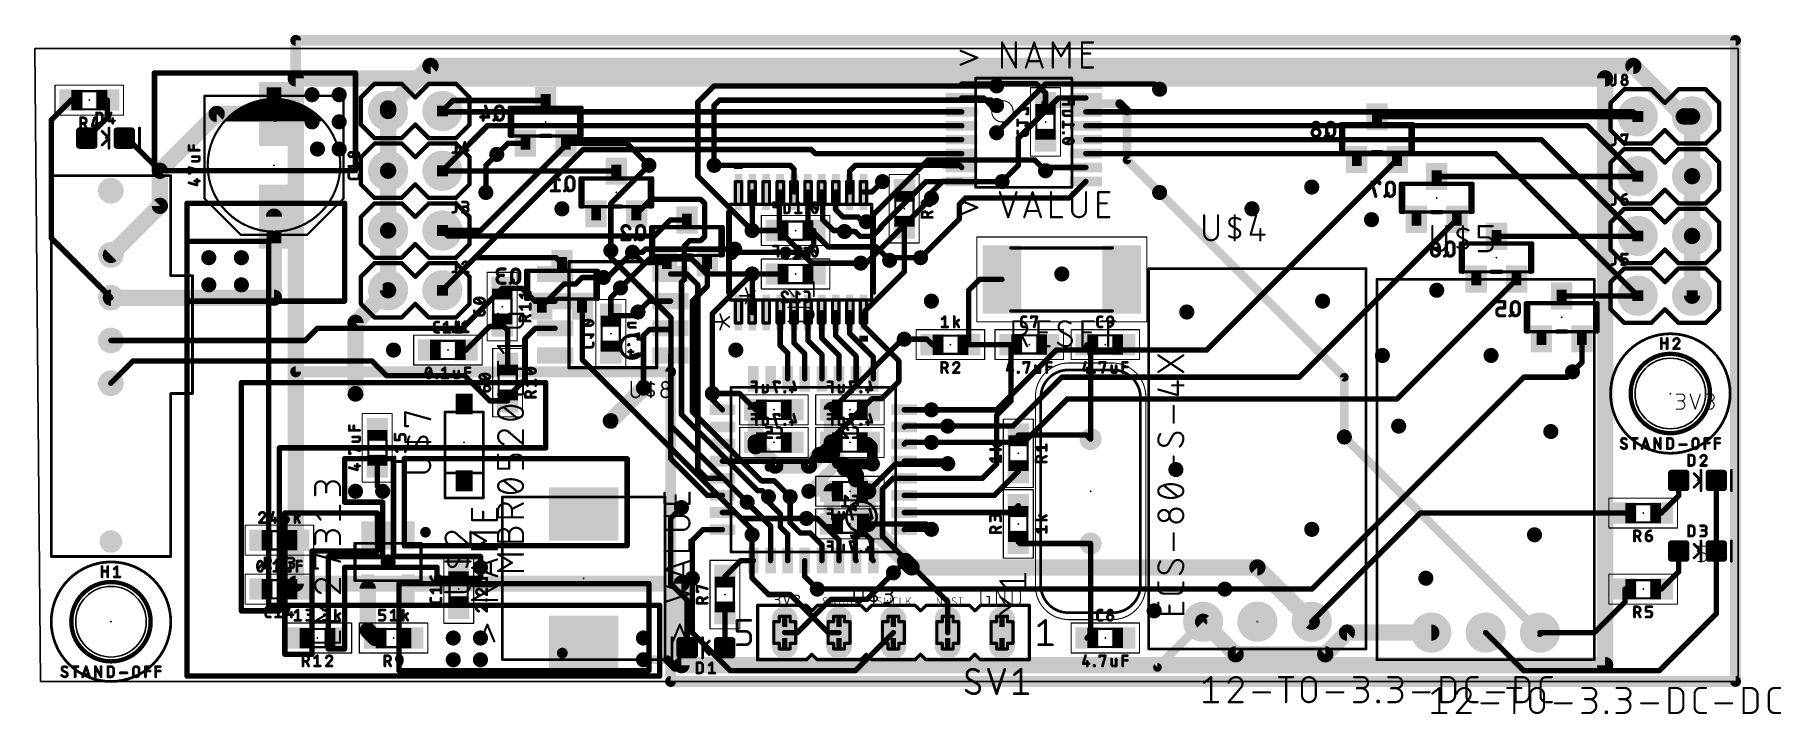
# Model space of a CAD drawing. Extents: x -0.3 to 81.4, y -1.5 to 30.2.
import ezdxf

# ---------------------------------------------------------------- set-up
doc = ezdxf.new("R2010")
doc.units = 0
for name, color, linetype in [('1', 12, 'CONTINUOUS'), ('16', 132, 'CONTINUOUS'), ('17', 110, 'CONTINUOUS'), ('18', 110, 'CONTINUOUS'), ('20', 31, 'CONTINUOUS'), ('21', 253, 'CONTINUOUS'), ('22', 253, 'CONTINUOUS'), ('23', 53, 'CONTINUOUS'), ('24', 53, 'CONTINUOUS'), ('25', 253, 'CONTINUOUS'), ('26', 253, 'CONTINUOUS'), ('27', 253, 'CONTINUOUS'), ('28', 253, 'CONTINUOUS'), ('39', 12, 'CONTINUOUS'), ('40', 132, 'CONTINUOUS'), ('41', 12, 'CONTINUOUS'), ('42', 132, 'CONTINUOUS'), ('49', 253, 'CONTINUOUS'), ('51', 253, 'CONTINUOUS'), ('52', 253, 'CONTINUOUS')]:
    doc.layers.add(name, color=color, linetype=linetype)

# ---------------------------------------------------------------- blocks, each defined once
blk = doc.blocks.new('RECT')
blk.add_solid([(-0.5, -0.5), (0.5, -0.5), (-0.5, 0.5), (0.5, 0.5)])
blk = doc.blocks.new('RECT160000X160000R30')
at = {"const_width": 0.15}
blk.add_lwpolyline([(0.425, -0.35), (0.425, 0.35, 0.4142), (0.35, 0.425), (-0.35, 0.425, 0.4142), (-0.425, 0.35), (-0.425, -0.35, 0.4142), (-0.35, -0.425), (0.35, -0.425, 0.4142)], format="xyb", close=True, dxfattribs=at)
blk.add_solid([(-0.3754, -0.3754), (0.3754, -0.3754), (-0.3754, 0.3754), (0.3754, 0.3754)])
blk = doc.blocks.new('ROUNDP')
at = {"const_width": 0.5}
blk.add_lwpolyline([(0, -0.25, 1), (0, 0.25, 1), (0, -0.25)], format="xyb", dxfattribs=at)
blk = doc.blocks.new('LONGP100')
at = {"const_width": 1}
blk.add_lwpolyline([(-0.5, 0), (0.5, 0)], dxfattribs=at)
at = {"const_width": 0.5}
for points in [[(-0.5, 0.25, 1), (-0.5, -0.25)], [(0.5, -0.25, 1), (0.5, 0.25)]]:
    blk.add_lwpolyline(points, format="xyb", dxfattribs=at)
blk = doc.blocks.new('ROUNDV')
at = {"const_width": 0.5}
blk.add_lwpolyline([(0, -0.25, 1), (0, 0.25, 1), (0, -0.25)], format="xyb", dxfattribs=at)

msp = doc.modelspace()

# ---------------------------------------------------------------- linework, layer by layer
at = {"layer": '1'}
for points, const_width in [([(11.938, 29.972), (79.248, 29.972)], 0.508), ([(11.938, 14.478), (11.938, 29.972)], 0.508), ([(79.248, 29.972), (79.248, 0)], 0.508), ([(5.334, 28.448), (5.334, 23.876)], 0.254), ([(14.732, 28.448), (5.334, 28.448)], 0.254), ([(14.732, 23.876), (14.732, 28.448)], 0.254), ([(44.6162, 27.929), (43.074, 27.929)], 0.254), ([(44.704, 27.8412), (44.6162, 27.929)], 0.254), ([(46.979, 27.929), (44.704, 25.654)], 0.254), ([(48.874, 27.929), (46.979, 27.929)], 0.254), ([(48.874, 27.929), (52.081, 27.929)], 0.254), ([(52.081, 27.929), (52.324, 27.686)], 0.254), ([(1.436, 27.178), (0.508, 26.25)], 0.254), ([(3.136, 26.365), (3.136, 27.178)], 0.254), ([(44.095, 27.279), (43.074, 27.279)], 0.254), ([(44.2195, 27.1545), (44.095, 27.279)], 0.254), ([(44.2195, 27.1545), (44.45, 26.924)], 0.254), ([(44.45, 26.924), (44.704, 26.924)], 0.254), ([(45.72, 25.4), (47.599, 27.279)], 0.254), ([(47.599, 27.279), (48.874, 27.279)], 0.254), ([(0.508, 26.25), (0.508, 20.73)], 0.254), ([(2.171, 25.4), (3.136, 26.365)], 0.254), ([(5.588, 23.876), (8.242, 26.53)], 0.762), ([(8.242, 26.53), (10.922, 26.53)], 0.762), ([(18.837, 26.629), (18.796, 26.67)], 0.254), ([(43.074, 26.629), (18.837, 26.629)], 0.254), ([(48.874, 26.629), (74.463, 26.629)], 0.254), ([(74.463, 26.629), (74.676, 26.416)], 0.254), ([(4.064, 25.4), (3.925, 25.4)], 0.254), ([(5.588, 23.876), (4.064, 25.4)], 0.254), ([(20.899, 25.979), (18.796, 23.876)], 0.254), ([(20.574, 21.082), (24.821, 25.329)], 0.254), ([(43.074, 25.979), (20.899, 25.979)], 0.254), ([(24.821, 25.329), (43.074, 25.329)], 0.254), ([(45.72, 24.13), (45.72, 25.4)], 0.254), ([(48.874, 25.979), (72.319, 25.979)], 0.254), ([(48.874, 25.329), (70.175, 25.329)], 0.254), ([(70.175, 25.329), (74.676, 20.828)], 0.254), ([(72.319, 25.979), (74.676, 23.622)], 0.254), ([(25.3798, 24.8718), (18.796, 18.288)], 0.254), ([(21.336, 24.638), (20.828, 24.13)], 0.254), ([(36.0381, 24.8718), (25.3798, 24.8718)], 0.254), ([(36.2309, 24.679), (36.0381, 24.8718)], 0.254), ([(43.074, 24.679), (36.2309, 24.679)], 0.254), ([(48.874, 24.679), (68.031, 24.679)], 0.254), ([(68.031, 24.679), (74.676, 18.034)], 0.254), ([(5.588, 22.234), (5.588, 23.876)], 0.762), ([(5.334, 23.876), (14.732, 23.876)], 0.254), ([(20.828, 24.13), (20.828, 22.86)], 0.254), ([(26.67, 22.352), (28.448, 24.13)], 0.254), ([(35.052, 24.13), (31.496, 24.13)], 0.254), ([(35.235, 23.947), (35.052, 24.13)], 0.254), ([(35.235, 22.8854), (35.235, 23.947)], 0.254), ([(37.835, 23.865), (38.1, 24.13)], 0.254), ([(37.835, 22.8854), (37.835, 23.865)], 0.254), ([(38.1, 24.13), (42.181, 24.13)], 0.254), ([(42.181, 24.13), (42.1872, 24.1238)], 0.254), ([(42.1872, 24.1238), (42.9792, 24.1238)], 0.254), ([(42.9792, 24.1238), (43.074, 24.029)], 0.254), ([(44.958, 23.368), (45.72, 24.13)], 0.254), ([(46.99, 23.876), (47.143, 24.029)], 0.254), ([(47.143, 24.029), (48.874, 24.029)], 0.254), ([(33.285, 22.8854), (33.285, 21.093)], 0.254), ([(34.544, 22.8444), (34.585, 22.8854)], 0.254), ([(34.544, 21.0774), (34.544, 22.8444)], 0.254), ([(35.885, 21.265), (35.885, 22.8854)], 0.254), ([(36.535, 22.8854), (36.576, 22.8444)], 0.254), ([(36.576, 22.8444), (36.576, 21.59)], 0.254), ([(37.185, 22.8854), (37.185, 22.0524)], 0.254), ([(38.485, 22.8854), (38.8874, 22.8854)], 0.254), ([(38.8874, 22.8854), (39.37, 23.368)], 0.254), ([(42.175, 23.379), (41.656, 22.86)], 0.254), ([(41.656, 22.86), (41.656, 22.606)], 0.254), ([(43.074, 23.379), (42.175, 23.379)], 0.254), ([(48.874, 23.379), (48.101, 22.606)], 0.254), ([(60.96, 14.224), (52.324, 22.86)], 0.4064), ([(3.296, 19.942), (5.588, 22.234)], 0.762), ([(6.858, 22.352), (6.858, 17.78)], 0.254), ([(14.224, 22.352), (6.858, 22.352)], 0.254), ([(10.922, 17.942), (10.922, 21.73)], 0.762), ([(14.224, 17.78), (14.224, 22.352)], 0.254), ([(26.67, 20.145), (26.67, 22.352)], 0.254), ([(37.185, 22.0524), (37.5204, 21.717)], 0.254), ([(43.255, 22.606), (42.9598, 22.3108)], 0.254), ([(42.9598, 22.3108), (42.9598, 21.6238)], 0.254), ([(48.101, 22.606), (43.255, 22.606)], 0.254), ([(36.83, 20.32), (35.885, 21.265)], 0.254), ([(36.576, 21.59), (37.084, 21.082)], 0.254), ([(37.5204, 21.717), (38.227, 21.717)], 0.254), ([(38.227, 21.717), (38.4528, 21.4912)], 0.254), ([(38.4528, 21.4912), (38.608, 21.4912)], 0.254), ([(40.386, 19.1476), (40.386, 21.248)], 0.254), ([(42.9598, 21.6238), (41.148, 19.812)], 0.254), ([(0.508, 20.73), (3.296, 17.942)], 0.254), ([(18.796, 21.082), (20.574, 21.082)], 0.254), ([(33.285, 21.093), (33.274, 21.082)], 0.254), ([(36.0634, 19.558), (34.544, 21.0774)], 0.254), ([(39.0701, 20.32), (36.83, 20.32)], 0.254), ([(37.084, 21.082), (37.338, 21.082)], 0.254), ([(37.338, 21.082), (37.386, 21.034)], 0.254), ([(37.386, 21.034), (37.592, 21.034)], 0.254), ([(39.703, 19.6871), (39.0701, 20.32)], 0.254), ([(26.5076, 18.8876), (27.686, 20.066)], 0.254), ([(28.4772, 19.7552), (27.1191, 18.397)], 0.254), ([(27.686, 20.066), (28.1414, 20.066)], 0.254), ([(28.1414, 20.066), (28.2878, 20.2124)], 0.254), ([(28.2878, 20.2124), (32.4589, 20.2124)], 0.254), ([(29.21, 19.7552), (28.4772, 19.7552)], 0.254), ([(30.4508, 19.7552), (29.21, 19.7552)], 0.254), ([(31.156, 19.05), (30.4508, 19.7552)], 0.254), ([(38.354, 19.558), (36.0634, 19.558)], 0.254), ([(26.3244, 18.8876), (26.5076, 18.8876)], 0.254), ([(30.226, 19.05), (29.464, 19.05)], 0.254), ([(30.734, 18.542), (30.226, 19.05)], 0.254), ([(33.274, 19.05), (31.156, 19.05)], 0.254), ([(33.285, 19.039), (33.274, 19.05)], 0.254), ([(33.285, 17.2466), (33.285, 19.039)], 0.254), ([(38.485, 17.2466), (40.386, 19.1476)], 0.254), ([(43.395, 18.288), (43.903, 18.796)], 0.254), ([(43.903, 18.796), (44.952, 18.796)], 0.254), ([(3.296, 17.942), (10.922, 17.942)], 0.762), ([(19.724, 16.51), (21.59, 18.376)], 0.254), ([(22.518, 18.376), (21.59, 18.376)], 0.254), ([(23.114, 17.78), (22.518, 18.376)], 0.254), ([(30.734, 9.906), (30.734, 18.542)], 0.254), ([(43.395, 15.748), (43.395, 18.288)], 0.254), ([(6.858, 17.78), (14.224, 17.78)], 0.254), ([(24.064, 17.78), (23.114, 17.78)], 0.254), ([(27.94, 17.272), (28.448, 17.78)], 0.254), ([(28.448, 17.78), (29.464, 17.78)], 0.254), ([(34.585, 15.707), (34.585, 17.2466)], 0.254), ([(35.235, 15.819), (35.235, 17.2466)], 0.254), ([(35.885, 15.931), (35.885, 17.2466)], 0.254), ([(36.535, 16.043), (36.535, 17.2466)], 0.254), ([(37.185, 16.155), (37.185, 17.2466)], 0.254), ([(37.835, 16.267), (37.835, 17.2466)], 0.254), ([(38.485, 17.2466), (38.485, 16.633)], 0.254), ([(12.386, 15.942), (12.954, 16.51)], 0.254), ([(12.954, 16.51), (19.724, 16.51)], 0.254), ([(19.9, 15.494), (20.999, 16.593)], 0.254), ([(20.999, 16.593), (21.673, 16.593)], 0.254), ([(21.59, 16.676), (21.673, 16.593)], 0.254), ([(21.673, 16.593), (21.844, 16.422)], 0.254), ([(21.844, 16.422), (21.844, 14.82)], 0.254), ([(22.6742, 16.0502), (23.134, 16.51)], 0.254), ([(23.134, 16.51), (24.064, 16.51)], 0.254), ([(28.4772, 16.4532), (28.194, 16.17)], 0.254), ([(29.4072, 16.4532), (28.4772, 16.4532)], 0.254), ([(29.464, 16.51), (29.4072, 16.4532)], 0.254), ([(38.936, 15.166), (37.835, 16.267)], 0.254), ([(38.485, 16.633), (40.132, 14.986)], 0.254), ([(3.296, 15.942), (12.386, 15.942)], 0.254), ([(22.6742, 16.0502), (22.6742, 14.1332)], 0.254), ([(28.194, 16.17), (28.194, 13.716)], 0.254), ([(34.936, 15.356), (34.585, 15.707)], 0.254), ([(35.736, 15.318), (35.235, 15.819)], 0.254), ([(36.536, 15.28), (35.885, 15.931)], 0.254), ([(37.336, 15.242), (36.535, 16.043)], 0.254), ([(38.136, 15.204), (37.185, 16.155)], 0.254), ([(40.386, 16.002), (41.441, 16.002)], 0.254), ([(41.441, 16.002), (41.695, 15.748)], 0.254), ([(43.395, 15.748), (45.378, 15.748)], 0.254), ([(45.378, 13.12), (45.378, 15.748)], 0.254), ([(49.0982, 15.5838), (48.934, 15.748)], 0.254), ([(49.0982, 11.33), (49.0982, 15.5838)], 0.254), ([(3.296, 13.942), (4.34, 14.986)], 0.254), ([(4.34, 14.986), (15.494, 14.986)], 0.254), ([(29.464, 14.478), (11.938, 14.478)], 0.508), ([(15.494, 14.986), (16.1807, 14.2993)], 0.254), ([(29.464, 0), (29.464, 14.478)], 0.508), ([(29.464, 10.414), (29.464, 15.24)], 0.254), ([(34.936, 14.15), (34.936, 15.356)], 0.254), ([(35.736, 14.15), (35.736, 15.318)], 0.254), ([(36.536, 14.15), (36.536, 15.28)], 0.254), ([(37.336, 14.15), (37.336, 15.242)], 0.254), ([(38.136, 14.15), (38.136, 15.204)], 0.254), ([(38.936, 14.15), (38.936, 15.166)], 0.254), ([(40.132, 14.986), (40.132, 14.029)], 0.254), ([(23.622, 13.97), (9.398, 13.97)], 0.254), ([(9.398, 13.97), (9.398, 3.302)], 0.254), ([(16.1807, 14.2993), (19.8353, 14.2993)], 0.254), ([(19.8353, 14.2993), (21.0146, 13.12)], 0.254), ([(22.6742, 14.1332), (21.844, 13.303)], 0.254), ([(23.622, 10.922), (23.622, 13.97)], 0.254), ([(28.194, 13.716), (26.67, 12.192)], 0.762), ([(40.132, 14.029), (39.3228, 13.2198)], 0.254), ([(59.436, 4.318), (69.342, 14.224)], 0.254), ([(60.96, 11.43), (60.96, 14.224)], 0.4064), ([(69.342, 14.224), (71.374, 14.224)], 0.254), ([(71.374, 14.224), (71.628, 14.478)], 0.254), ([(21.0146, 13.12), (21.844, 13.12)], 0.254), ([(21.844, 13.303), (21.844, 13.12)], 0.254), ([(31.417, 13.462), (31.417, 13.169)], 0.254), ([(31.417, 13.169), (31.886, 12.7)], 0.254), ([(38.8738, 13.2198), (35.954, 10.3)], 0.254), ([(39.3228, 13.2198), (38.8738, 13.2198)], 0.254), ([(44.704, 12.446), (45.378, 13.12)], 0.254), ([(40.386, 12.7), (41.656, 12.7)], 0.254), ([(44.704, 10.16), (44.704, 12.446)], 0.254), ([(40.386, 11.9), (40.424, 11.938)], 0.254), ([(40.424, 11.938), (42.418, 11.938)], 0.254), ([(45.72, 11.518), (48.9102, 11.518)], 0.254), ([(48.9102, 11.518), (49.0982, 11.33)], 0.254), ([(11.176, 3.302), (11.176, 10.922)], 0.254), ([(11.176, 10.922), (23.622, 10.922)], 0.254), ([(40.386, 11.1), (40.462, 11.176)], 0.254), ([(40.462, 11.176), (41.656, 11.176)], 0.254), ([(14.224, 10.414), (16.51, 10.414)], 0.254), ([(14.224, 8.382), (14.224, 10.414)], 0.254), ([(15.748, 9.144), (15.748, 10.072)], 0.254), ([(16.51, 10.414), (16.51, 7.874)], 0.254), ([(17.018, 10.414), (17.018, 6.35)], 0.254), ([(27.432, 10.414), (17.018, 10.414)], 0.254), ([(27.432, 6.35), (27.432, 10.414)], 0.254), ([(31.178, 8.7), (29.464, 10.414)], 0.254), ([(31.14, 9.5), (30.734, 9.906)], 0.254), ([(35.954, 10.3), (31.886, 10.3)], 0.254), ([(37.2634, 10.1927), (35.9283, 8.89)], 0.508), ([(38.1003, 10.1811), (37.2634, 10.1927)], 0.508), ([(38.1, 10.1808), (38.1003, 10.1811)], 0.508), ([(38.1, 6.858), (38.1, 10.1808)], 0.508), ([(38.8976, 10.1702), (38.1003, 10.1811)], 0.508), ([(42.301, 10.3), (40.386, 10.3)], 0.254), ([(42.418, 10.183), (42.301, 10.3)], 0.254), ([(44.044, 9.5), (44.704, 10.16)], 0.254), ([(44.602, 8.7), (45.72, 9.818)], 0.254), ([(16.002, 8.89), (15.748, 9.144)], 0.254), ([(31.886, 9.5), (31.14, 9.5)], 0.254), ([(39.37, 9.001), (39.869, 9.5)], 0.254), ([(39.37, 6.7818), (39.37, 9.001)], 0.254), ([(39.869, 9.5), (40.386, 9.5)], 0.254), ([(40.386, 9.5), (44.044, 9.5)], 0.254), ([(76.593, 8.687), (76.593, 9.398)], 0.254), ([(78.347, 6.096), (78.347, 9.398)], 0.254), ([(16.002, 8.382), (14.224, 8.382)], 0.254), ([(16.002, 5.842), (16.002, 8.382)], 0.254), ([(29.464, 7.62), (29.972, 8.128)], 0.254), ([(31.886, 8.7), (31.178, 8.7)], 0.254), ([(34.136, 7.266), (33.02, 8.382)], 0.254), ([(33.02, 8.382), (33.042, 8.382)], 0.254), ([(34.036, 8.382), (34.036, 8.636)], 0.254), ([(34.5948, 7.8232), (34.036, 8.382)], 0.254), ([(35.052, 7.4161), (35.052, 8.636)], 0.254), ([(40.386, 8.7), (44.602, 8.7)], 0.254), ([(45.404, 7.9), (45.72, 8.216)], 0.254), ([(75.78, 7.874), (76.593, 8.687)], 0.254), ([(15.748, 7.874), (11.43, 7.874)], 0.254), ([(11.43, 7.874), (11.43, 1.27)], 0.254), ([(15.748, 6.096), (15.748, 7.874)], 0.254), ([(16.51, 7.874), (16.51, 5.842)], 0.254), ([(29.464, 4.572), (29.464, 7.62)], 0.254), ([(32.486, 7.9), (31.886, 7.9)], 0.254), ([(33.274, 7.112), (32.486, 7.9)], 0.254), ([(34.136, 5.65), (34.136, 7.266)], 0.254), ([(34.5948, 7.2267), (34.5948, 7.8232)], 0.254), ([(34.936, 6.8855), (34.5948, 7.2267)], 0.254), ([(35.5311, 6.937), (35.052, 7.4161)], 0.254), ([(35.814, 7.62), (36.322, 7.62)], 0.254), ([(36.322, 7.62), (37.338, 6.604)], 0.254), ([(40.386, 7.9), (45.404, 7.9)], 0.254), ([(59.436, 2.794), (64.516, 7.874)], 0.254), ([(64.516, 7.874), (74.08, 7.874)], 0.254), ([(30.976, 7.1), (30.48, 6.604)], 0.254), ([(30.48, 6.604), (30.48, 4.826)], 0.254), ([(31.886, 7.1), (30.976, 7.1)], 0.254), ([(33.274, 6.858), (33.274, 7.112)], 0.254), ([(34.936, 5.65), (34.936, 6.8855)], 0.254), ([(35.989, 6.937), (35.5311, 6.937)], 0.254), ([(36.536, 6.39), (35.989, 6.937)], 0.254), ([(37.338, 6.604), (37.336, 6.602)], 0.254), ([(37.336, 6.602), (37.336, 5.65)], 0.254), ([(38.1, 5.686), (38.1, 6.858)], 0.254), ([(38.608, 6.858), (38.1, 6.858)], 0.254), ([(38.862, 6.604), (38.608, 6.858)], 0.254), ([(38.862, 5.724), (38.862, 6.604)], 0.254), ([(42.418, 3.7338), (39.37, 6.7818)], 0.254), ([(40.386, 7.1), (40.398, 7.112)], 0.254), ([(40.398, 7.112), (41.656, 7.112)], 0.254), ([(45.786, 6.45), (45.72, 6.516)], 0.254), ([(49.0982, 6.45), (45.786, 6.45)], 0.254), ([(49.0982, 6.45), (49.0982, 2.1962)], 0.254), ([(12.7, 1.27), (12.7, 6.096)], 0.254), ([(12.7, 6.096), (15.748, 6.096)], 0.254), ([(13.462, 1.524), (13.462, 5.842)], 0.254), ([(13.462, 5.842), (16.002, 5.842)], 0.254), ([(16.51, 5.842), (20.574, 5.842)], 0.254), ([(17.018, 6.35), (27.432, 6.35)], 0.254), ([(20.574, 5.842), (20.574, 5.334)], 0.254), ([(32.004, 4.914), (32.74, 5.65)], 0.254), ([(32.74, 5.65), (33.336, 5.65)], 0.254), ([(35.736, 5.65), (35.736, 4.904)], 0.254), ([(36.536, 5.65), (36.536, 6.39)], 0.254), ([(38.136, 5.65), (38.1, 5.686)], 0.254), ([(38.936, 5.65), (38.862, 5.724)], 0.254), ([(76.593, 5.131), (76.593, 6.096)], 0.254), ([(78.347, 3.163), (78.347, 6.096)], 0.254), ([(16.51, 5.334), (14.224, 5.334)], 0.254), ([(14.224, 5.334), (14.224, 1.524)], 0.254), ([(18.542, 5.334), (16.51, 5.334)], 0.254), ([(18.542, 4.826), (18.542, 5.334)], 0.254), ([(20.574, 4.826), (18.542, 4.826)], 0.254), ([(20.574, 5.334), (20.574, 4.826)], 0.254), ([(35.736, 4.904), (36.322, 4.318)], 0.254), ([(38.6334, 3.8354), (39.878, 5.08)], 0.254), ([(75.78, 4.318), (76.593, 5.131)], 0.254), ([(15.306, 2.386), (15.306, 4.3417)], 0.762), ([(16.764, 4.572), (16.764, 0.508)], 0.254), ([(28.448, 4.572), (16.764, 4.572)], 0.254), ([(28.448, 0.508), (28.448, 4.572)], 0.254), ([(30.238, 3.798), (29.464, 4.572)], 0.254), ([(55.372, 4.318), (59.436, 4.318)], 0.254), ([(74.08, 3.722), (74.08, 4.318)], 0.254), ([(9.398, 3.302), (11.176, 3.302)], 0.254), ([(30.238, 1.5748), (30.238, 3.798)], 0.254), ([(32.004, 1.5868), (32.004, 3.214)], 0.254), ([(35.3993, 2.286), (36.9487, 3.8354)], 0.254), ([(36.9487, 3.8354), (38.6334, 3.8354)], 0.254), ([(42.418, 2.286), (42.418, 3.7338)], 0.254), ([(72.644, 2.286), (74.08, 3.722)], 0.254), ([(75.692, 0.508), (78.347, 3.163)], 0.254), ([(15.66, 2.032), (15.306, 2.386)], 0.762), ([(54.356, 2.794), (52.2224, 0.6604)], 0.4064), ([(55.88, 1.27), (54.356, 2.794)], 0.762), ([(61.0833, 2.286), (60.0673, 1.27)], 0.762), ([(65.024, 2.286), (61.0833, 2.286)], 0.762), ([(14.224, 1.524), (13.462, 1.524)], 0.254), ([(31.992, 1.5748), (32.004, 1.5868)], 0.254), ([(34.798, 2.286), (35.3993, 2.286)], 0.254), ([(49.0982, 2.1962), (48.934, 2.032)], 0.254), ([(60.0673, 1.27), (55.88, 1.27)], 0.762), ([(67.564, 2.286), (69.342, 0.508)], 0.254), ([(70.104, 2.286), (72.644, 2.286)], 0.254), ([(11.43, 1.27), (12.7, 1.27)], 0.254), ([(29.3099, 1.016), (28.194, 1.016)], 0.4064), ([(29.6655, 0.6604), (29.3099, 1.016)], 0.4064), ([(52.2224, 0.6604), (29.6655, 0.6604)], 0.4064), ([(16.764, 0.508), (28.448, 0.508)], 0.254), ([(79.248, 0), (29.464, 0)], 0.508), ([(69.342, 0.508), (75.692, 0.508)], 0.254)]:
    msp.add_lwpolyline(points, dxfattribs=dict(at, const_width=const_width))
for points, const_width in [([(11.938, 30.099, 1), (11.938, 29.845)], 0.254), ([(12.065, 29.972, 1), (11.811, 29.972)], 0.254), ([(79.375, 29.972, 1), (79.121, 29.972)], 0.254), ([(79.248, 29.845, 1), (79.248, 30.099)], 0.254), ([(5.3975, 28.448, 1), (5.2705, 28.448)], 0.127), ([(5.334, 28.5115, 1), (5.334, 28.3845)], 0.127), ([(14.7955, 28.448, 1), (14.6685, 28.448)], 0.127), ([(14.732, 28.3845, 1), (14.732, 28.5115)], 0.127), ([(43.074, 27.9925, 1), (43.074, 27.8655)], 0.127), ([(44.6611, 27.9739, 1), (44.5713, 27.8841)], 0.127), ([(44.6162, 27.8655, 1), (44.6162, 27.9925)], 0.127), ([(44.6591, 27.7963, 1), (44.7489, 27.8861)], 0.127), ([(46.979, 27.9925, 1), (46.979, 27.8655)], 0.127), ([(47.0239, 27.8841, 1), (46.9341, 27.9739)], 0.127), ([(48.874, 27.9925, 1), (48.874, 27.8655)], 0.127), ([(48.874, 27.8655, 1), (48.874, 27.9925)], 0.127), ([(52.1259, 27.9739, 1), (52.0361, 27.8841)], 0.127), ([(52.081, 27.8655, 1), (52.081, 27.9925)], 0.127), ([(52.2791, 27.6411, 1), (52.3689, 27.7309)], 0.127), ([(1.4809, 27.1331, 1), (1.3911, 27.2229)], 0.127), ([(3.1995, 27.178, 1), (3.0725, 27.178)], 0.127), ([(43.074, 27.3425, 1), (43.074, 27.2155)], 0.127), ([(44.1399, 27.3239, 1), (44.0501, 27.2341)], 0.127), ([(44.095, 27.2155, 1), (44.095, 27.3425)], 0.127), ([(44.2644, 27.1994, 1), (44.1746, 27.1096)], 0.127), ([(44.1746, 27.1096, 1), (44.2644, 27.1994)], 0.127), ([(44.45, 26.9875, 1), (44.45, 26.8605)], 0.127), ([(44.4051, 26.8791, 1), (44.4949, 26.9689)], 0.127), ([(44.704, 26.8605, 1), (44.704, 26.9875)], 0.127), ([(47.599, 27.3425, 1), (47.599, 27.2155)], 0.127), ([(47.6439, 27.2341, 1), (47.5541, 27.3239)], 0.127), ([(48.874, 27.2155, 1), (48.874, 27.3425)], 0.127), ([(0.5715, 26.25, 1), (0.4445, 26.25)], 0.127), ([(0.4631, 26.2949, 1), (0.5529, 26.2051)], 0.127), ([(3.0725, 26.365, 1), (3.1995, 26.365)], 0.127), ([(3.1809, 26.3201, 1), (3.0911, 26.4099)], 0.127), ([(8.242, 26.7205, 1), (8.242, 26.3395)], 0.381), ([(8.3767, 26.3953, 1), (8.1073, 26.6647)], 0.381), ([(10.922, 26.3395, 1), (10.922, 26.7205)], 0.381), ([(18.8409, 26.7149, 1), (18.7511, 26.6251)], 0.127), ([(18.837, 26.6925, 1), (18.837, 26.5655)], 0.127), ([(18.7921, 26.5841, 1), (18.8819, 26.6739)], 0.127), ([(43.074, 26.5655, 1), (43.074, 26.6925)], 0.127), ([(48.874, 26.6925, 1), (48.874, 26.5655)], 0.127), ([(74.5079, 26.6739, 1), (74.4181, 26.5841)], 0.127), ([(74.463, 26.5655, 1), (74.463, 26.6925)], 0.127), ([(74.6311, 26.3711, 1), (74.7209, 26.4609)], 0.127), ([(2.1261, 25.4449, 1), (2.2159, 25.3551)], 0.127), ([(3.925, 25.4635, 1), (3.925, 25.3365)], 0.127), ([(4.1089, 25.4449, 1), (4.0191, 25.3551)], 0.127), ([(4.064, 25.3365, 1), (4.064, 25.4635)], 0.127), ([(20.899, 26.0425, 1), (20.899, 25.9155)], 0.127), ([(20.9439, 25.9341, 1), (20.8541, 26.0239)], 0.127), ([(24.821, 25.3925, 1), (24.821, 25.2655)], 0.127), ([(24.8659, 25.2841, 1), (24.7761, 25.3739)], 0.127), ([(43.074, 25.9155, 1), (43.074, 26.0425)], 0.127), ([(43.074, 25.2655, 1), (43.074, 25.3925)], 0.127), ([(44.6591, 25.6989, 1), (44.7489, 25.6091)], 0.127), ([(45.7835, 25.4, 1), (45.6565, 25.4)], 0.127), ([(45.6751, 25.4449, 1), (45.7649, 25.3551)], 0.127), ([(48.874, 26.0425, 1), (48.874, 25.9155)], 0.127), ([(48.874, 25.3925, 1), (48.874, 25.2655)], 0.127), ([(70.2199, 25.3739, 1), (70.1301, 25.2841)], 0.127), ([(70.175, 25.2655, 1), (70.175, 25.3925)], 0.127), ([(72.3639, 26.0239, 1), (72.2741, 25.9341)], 0.127), ([(72.319, 25.9155, 1), (72.319, 26.0425)], 0.127), ([(21.3809, 24.5931, 1), (21.2911, 24.6829)], 0.127), ([(25.3798, 24.9353, 1), (25.3798, 24.8083)], 0.127), ([(25.4247, 24.8269, 1), (25.3349, 24.9167)], 0.127), ([(36.083, 24.9167, 1), (35.9932, 24.8269)], 0.127), ([(36.0381, 24.8083, 1), (36.0381, 24.9353)], 0.127), ([(36.2309, 24.7425, 1), (36.2309, 24.6155)], 0.127), ([(36.186, 24.6341, 1), (36.2758, 24.7239)], 0.127), ([(43.074, 24.6155, 1), (43.074, 24.7425)], 0.127), ([(48.874, 24.7425, 1), (48.874, 24.6155)], 0.127), ([(68.0759, 24.7239, 1), (67.9861, 24.6341)], 0.127), ([(68.031, 24.6155, 1), (68.031, 24.7425)], 0.127), ([(5.7785, 23.876, 1), (5.3975, 23.876)], 0.381), ([(5.4533, 24.0107, 1), (5.7227, 23.7413)], 0.381), ([(5.334, 23.9395, 1), (5.334, 23.8125)], 0.127), ([(5.2705, 23.876, 1), (5.3975, 23.876)], 0.127), ([(5.5431, 23.8311, 1), (5.6329, 23.9209)], 0.127), ([(14.6685, 23.876, 1), (14.7955, 23.876)], 0.127), ([(14.732, 23.8125, 1), (14.732, 23.9395)], 0.127), ([(18.7511, 23.9209, 1), (18.8409, 23.8311)], 0.127), ([(20.8915, 24.13, 1), (20.7645, 24.13)], 0.127), ([(20.7831, 24.1749, 1), (20.8729, 24.0851)], 0.127), ([(28.4929, 24.0851, 1), (28.4031, 24.1749)], 0.127), ([(31.496, 24.1935, 1), (31.496, 24.0665)], 0.127), ([(35.0969, 24.1749, 1), (35.0071, 24.0851)], 0.127), ([(35.052, 24.0665, 1), (35.052, 24.1935)], 0.127), ([(35.2985, 23.947, 1), (35.1715, 23.947)], 0.127), ([(35.1901, 23.9021, 1), (35.2799, 23.9919)], 0.127), ([(37.8985, 23.865, 1), (37.7715, 23.865)], 0.127), ([(37.7901, 23.9099, 1), (37.8799, 23.8201)], 0.127), ([(38.1, 24.1935, 1), (38.1, 24.0665)], 0.127), ([(38.1449, 24.0851, 1), (38.0551, 24.1749)], 0.127), ([(42.2259, 24.1749, 1), (42.1361, 24.0851)], 0.127), ([(42.1872, 24.1873, 1), (42.1872, 24.0603)], 0.127), ([(42.1423, 24.0789, 1), (42.2321, 24.1687)], 0.127), ([(42.181, 24.0665, 1), (42.181, 24.1935)], 0.127), ([(43.0241, 24.1687, 1), (42.9343, 24.0789)], 0.127), ([(42.9792, 24.0603, 1), (42.9792, 24.1873)], 0.127), ([(43.0291, 23.9841, 1), (43.1189, 24.0739)], 0.127), ([(45.6565, 24.13, 1), (45.7835, 24.13)], 0.127), ([(45.7649, 24.0851, 1), (45.6751, 24.1749)], 0.127), ([(46.9451, 23.9209, 1), (47.0349, 23.8311)], 0.127), ([(47.143, 24.0925, 1), (47.143, 23.9655)], 0.127), ([(47.1879, 23.9841, 1), (47.0981, 24.0739)], 0.127), ([(48.874, 23.9655, 1), (48.874, 24.0925)], 0.127), ([(74.6311, 23.5771, 1), (74.7209, 23.6669)], 0.127), ([(20.7645, 22.86, 1), (20.8915, 22.86)], 0.127), ([(33.3485, 22.8854, 1), (33.2215, 22.8854)], 0.127), ([(34.6075, 22.8444, 1), (34.4805, 22.8444)], 0.127), ([(34.4991, 22.8893, 1), (34.5889, 22.7995)], 0.127), ([(34.6299, 22.8405, 1), (34.5401, 22.9303)], 0.127), ([(35.1715, 22.8854, 1), (35.2985, 22.8854)], 0.127), ([(35.9485, 22.8854, 1), (35.8215, 22.8854)], 0.127), ([(36.5799, 22.9303, 1), (36.4901, 22.8405)], 0.127), ([(36.6395, 22.8444, 1), (36.5125, 22.8444)], 0.127), ([(36.5311, 22.7995, 1), (36.6209, 22.8893)], 0.127), ([(37.2485, 22.8854, 1), (37.1215, 22.8854)], 0.127), ([(37.7715, 22.8854, 1), (37.8985, 22.8854)], 0.127), ([(38.485, 22.9489, 1), (38.485, 22.8219)], 0.127), ([(38.8425, 22.9303, 1), (38.9323, 22.8405)], 0.127), ([(38.8874, 22.8219, 1), (38.8874, 22.9489)], 0.127), ([(39.4149, 23.3231, 1), (39.3251, 23.4129)], 0.127), ([(41.7195, 22.86, 1), (41.5925, 22.86)], 0.127), ([(41.6111, 22.9049, 1), (41.7009, 22.8151)], 0.127), ([(42.175, 23.4425, 1), (42.175, 23.3155)], 0.127), ([(42.2199, 23.3341, 1), (42.1301, 23.4239)], 0.127), ([(43.074, 23.3155, 1), (43.074, 23.4425)], 0.127), ([(44.9131, 23.4129, 1), (45.0029, 23.3231)], 0.127), ([(48.9189, 23.3341, 1), (48.8291, 23.4239)], 0.127), ([(52.3958, 22.9318, 1), (52.2522, 22.7882)], 0.2032), ([(5.3975, 22.234, 1), (5.7785, 22.234)], 0.381), ([(5.7227, 22.0993, 1), (5.4533, 22.3687)], 0.381), ([(6.9215, 22.352, 1), (6.7945, 22.352)], 0.127), ([(6.858, 22.4155, 1), (6.858, 22.2885)], 0.127), ([(11.1125, 21.73, 1), (10.7315, 21.73)], 0.381), ([(14.2875, 22.352, 1), (14.1605, 22.352)], 0.127), ([(14.224, 22.2885, 1), (14.224, 22.4155)], 0.127), ([(26.7335, 22.352, 1), (26.6065, 22.352)], 0.127), ([(26.6251, 22.3969, 1), (26.7149, 22.3071)], 0.127), ([(37.2299, 22.0973, 1), (37.1401, 22.0075)], 0.127), ([(37.1215, 22.0524, 1), (37.2485, 22.0524)], 0.127), ([(41.5925, 22.606, 1), (41.7195, 22.606)], 0.127), ([(43.0233, 22.3108, 1), (42.8963, 22.3108)], 0.127), ([(42.9149, 22.3557, 1), (43.0047, 22.2659)], 0.127), ([(43.255, 22.6695, 1), (43.255, 22.5425)], 0.127), ([(43.2999, 22.5611, 1), (43.2101, 22.6509)], 0.127), ([(48.0561, 22.6509, 1), (48.1459, 22.5611)], 0.127), ([(48.101, 22.5425, 1), (48.101, 22.6695)], 0.127), ([(35.9299, 21.3099, 1), (35.8401, 21.2201)], 0.127), ([(35.8215, 21.265, 1), (35.9485, 21.265)], 0.127), ([(36.6209, 21.6349, 1), (36.5311, 21.5451)], 0.127), ([(36.5125, 21.59, 1), (36.6395, 21.59)], 0.127), ([(37.5204, 21.7805, 1), (37.5204, 21.6535)], 0.127), ([(37.4755, 21.6721, 1), (37.5653, 21.7619)], 0.127), ([(38.2719, 21.7619, 1), (38.1821, 21.6721)], 0.127), ([(38.227, 21.6535, 1), (38.227, 21.7805)], 0.127), ([(38.4528, 21.5547, 1), (38.4528, 21.4277)], 0.127), ([(38.4079, 21.4463, 1), (38.4977, 21.5361)], 0.127), ([(38.608, 21.4277, 1), (38.608, 21.5547)], 0.127), ([(40.4495, 21.248, 1), (40.3225, 21.248)], 0.127), ([(42.8963, 21.6238, 1), (43.0233, 21.6238)], 0.127), ([(43.0047, 21.5789, 1), (42.9149, 21.6687)], 0.127), ([(0.5529, 20.7749, 1), (0.4631, 20.6851)], 0.127), ([(0.4445, 20.73, 1), (0.5715, 20.73)], 0.127), ([(18.796, 21.1455, 1), (18.796, 21.0185)], 0.127), ([(20.5291, 21.1269, 1), (20.6189, 21.0371)], 0.127), ([(20.574, 21.0185, 1), (20.574, 21.1455)], 0.127), ([(33.2291, 21.1269, 1), (33.3189, 21.0371)], 0.127), ([(33.2215, 21.093, 1), (33.3485, 21.093)], 0.127), ([(33.3299, 21.0481, 1), (33.2401, 21.1379)], 0.127), ([(34.5889, 21.1223, 1), (34.4991, 21.0325)], 0.127), ([(34.4805, 21.0774, 1), (34.6075, 21.0774)], 0.127), ([(36.83, 20.3835, 1), (36.83, 20.2565)], 0.127), ([(36.7851, 20.2751, 1), (36.8749, 20.3649)], 0.127), ([(37.084, 21.1455, 1), (37.084, 21.0185)], 0.127), ([(37.0391, 21.0371, 1), (37.1289, 21.1269)], 0.127), ([(37.3829, 21.1269, 1), (37.2931, 21.0371)], 0.127), ([(37.386, 21.0975, 1), (37.386, 20.9705)], 0.127), ([(37.338, 21.0185, 1), (37.338, 21.1455)], 0.127), ([(37.3411, 20.9891, 1), (37.4309, 21.0789)], 0.127), ([(37.592, 20.9705, 1), (37.592, 21.0975)], 0.127), ([(39.115, 20.3649, 1), (39.0252, 20.2751)], 0.127), ([(39.0701, 20.2565, 1), (39.0701, 20.3835)], 0.127), ([(74.6311, 20.7831, 1), (74.7209, 20.8729)], 0.127), ([(3.1613, 20.0767, 1), (3.4307, 19.8073)], 0.381), ([(26.6065, 20.145, 1), (26.7335, 20.145)], 0.127), ([(27.686, 20.1295, 1), (27.686, 20.0025)], 0.127), ([(27.7309, 20.0211, 1), (27.6411, 20.1109)], 0.127), ([(28.0965, 20.1109, 1), (28.1863, 20.0211)], 0.127), ([(28.1414, 20.0025, 1), (28.1414, 20.1295)], 0.127), ([(28.2878, 20.2759, 1), (28.2878, 20.1489)], 0.127), ([(28.3327, 20.1675, 1), (28.2429, 20.2573)], 0.127), ([(28.4772, 19.8187, 1), (28.4772, 19.6917)], 0.127), ([(28.5221, 19.7103, 1), (28.4323, 19.8001)], 0.127), ([(29.21, 19.8187, 1), (29.21, 19.6917)], 0.127), ([(29.21, 19.6917, 1), (29.21, 19.8187)], 0.127), ([(30.4957, 19.8001, 1), (30.4059, 19.7103)], 0.127), ([(30.4508, 19.6917, 1), (30.4508, 19.8187)], 0.127), ([(32.4589, 20.1489, 1), (32.4589, 20.2759)], 0.127), ([(36.0634, 19.6215, 1), (36.0634, 19.4945)], 0.127), ([(36.0185, 19.5131, 1), (36.1083, 19.6029)], 0.127), ([(38.354, 19.4945, 1), (38.354, 19.6215)], 0.127), ([(39.6581, 19.6422, 1), (39.7479, 19.732)], 0.127), ([(41.1031, 19.8569, 1), (41.1929, 19.7671)], 0.127), ([(26.3244, 18.9511, 1), (26.3244, 18.8241)], 0.127), ([(26.4627, 18.9325, 1), (26.5525, 18.8427)], 0.127), ([(26.5076, 18.8241, 1), (26.5076, 18.9511)], 0.127), ([(29.464, 19.1135, 1), (29.464, 18.9865)], 0.127), ([(30.2709, 19.0949, 1), (30.1811, 19.0051)], 0.127), ([(30.226, 18.9865, 1), (30.226, 19.1135)], 0.127), ([(31.156, 19.1135, 1), (31.156, 18.9865)], 0.127), ([(31.1111, 19.0051, 1), (31.2009, 19.0949)], 0.127), ([(33.3189, 19.0949, 1), (33.2291, 19.0051)], 0.127), ([(33.3485, 19.039, 1), (33.2215, 19.039)], 0.127), ([(33.2401, 18.9941, 1), (33.3299, 19.0839)], 0.127), ([(33.274, 18.9865, 1), (33.274, 19.1135)], 0.127), ([(40.3225, 19.1476, 1), (40.4495, 19.1476)], 0.127), ([(40.4309, 19.1027, 1), (40.3411, 19.1925)], 0.127), ([(43.903, 18.8595, 1), (43.903, 18.7325)], 0.127), ([(43.9479, 18.7511, 1), (43.8581, 18.8409)], 0.127), ([(44.952, 18.7325, 1), (44.952, 18.8595)], 0.127), ([(3.296, 18.1325, 1), (3.296, 17.7515)], 0.381), ([(3.2511, 17.8971, 1), (3.3409, 17.9869)], 0.127), ([(10.7315, 17.942, 1), (11.1125, 17.942)], 0.381), ([(10.922, 17.7515, 1), (10.922, 18.1325)], 0.381), ([(18.7511, 18.3329, 1), (18.8409, 18.2431)], 0.127), ([(21.59, 18.4395, 1), (21.59, 18.3125)], 0.127), ([(21.6349, 18.3311, 1), (21.5451, 18.4209)], 0.127), ([(22.5629, 18.4209, 1), (22.4731, 18.3311)], 0.127), ([(22.518, 18.3125, 1), (22.518, 18.4395)], 0.127), ([(27.0742, 18.4419, 1), (27.164, 18.3521)], 0.127), ([(30.7975, 18.542, 1), (30.6705, 18.542)], 0.127), ([(30.6891, 18.4971, 1), (30.7789, 18.5869)], 0.127), ([(43.4585, 18.288, 1), (43.3315, 18.288)], 0.127), ([(43.3501, 18.3329, 1), (43.4399, 18.2431)], 0.127), ([(74.6311, 17.9891, 1), (74.7209, 18.0789)], 0.127), ([(6.858, 17.8435, 1), (6.858, 17.7165)], 0.127), ([(6.7945, 17.78, 1), (6.9215, 17.78)], 0.127), ([(14.1605, 17.78, 1), (14.2875, 17.78)], 0.127), ([(14.224, 17.7165, 1), (14.224, 17.8435)], 0.127), ([(23.114, 17.8435, 1), (23.114, 17.7165)], 0.127), ([(23.0691, 17.7351, 1), (23.1589, 17.8249)], 0.127), ([(24.064, 17.7165, 1), (24.064, 17.8435)], 0.127), ([(27.8951, 17.3169, 1), (27.9849, 17.2271)], 0.127), ([(28.448, 17.8435, 1), (28.448, 17.7165)], 0.127), ([(28.4929, 17.7351, 1), (28.4031, 17.8249)], 0.127), ([(29.464, 17.7165, 1), (29.464, 17.8435)], 0.127), ([(33.2215, 17.2466, 1), (33.3485, 17.2466)], 0.127), ([(34.6485, 17.2466, 1), (34.5215, 17.2466)], 0.127), ([(35.2985, 17.2466, 1), (35.1715, 17.2466)], 0.127), ([(35.9485, 17.2466, 1), (35.8215, 17.2466)], 0.127), ([(36.5985, 17.2466, 1), (36.4715, 17.2466)], 0.127), ([(37.2485, 17.2466, 1), (37.1215, 17.2466)], 0.127), ([(37.8985, 17.2466, 1), (37.7715, 17.2466)], 0.127), ([(38.5485, 17.2466, 1), (38.4215, 17.2466)], 0.127), ([(38.4401, 17.2915, 1), (38.5299, 17.2017)], 0.127), ([(12.954, 16.5735, 1), (12.954, 16.4465)], 0.127), ([(12.9989, 16.4651, 1), (12.9091, 16.5549)], 0.127), ([(19.6791, 16.5549, 1), (19.7689, 16.4651)], 0.127), ([(19.724, 16.4465, 1), (19.724, 16.5735)], 0.127), ([(20.999, 16.6565, 1), (20.999, 16.5295)], 0.127), ([(21.0439, 16.5481, 1), (20.9541, 16.6379)], 0.127), ([(21.6349, 16.7209, 1), (21.5451, 16.6311)], 0.127), ([(21.7179, 16.6379, 1), (21.6281, 16.5481)], 0.127), ([(21.6281, 16.5481, 1), (21.7179, 16.6379)], 0.127), ([(21.673, 16.5295, 1), (21.673, 16.6565)], 0.127), ([(21.9075, 16.422, 1), (21.7805, 16.422)], 0.127), ([(21.7991, 16.3771, 1), (21.8889, 16.4669)], 0.127), ([(23.134, 16.5735, 1), (23.134, 16.4465)], 0.127), ([(23.1789, 16.4651, 1), (23.0891, 16.5549)], 0.127), ([(24.064, 16.4465, 1), (24.064, 16.5735)], 0.127), ([(28.4772, 16.5167, 1), (28.4772, 16.3897)], 0.127), ([(28.5221, 16.4083, 1), (28.4323, 16.4981)], 0.127), ([(29.3623, 16.4981, 1), (29.4521, 16.4083)], 0.127), ([(29.4072, 16.3897, 1), (29.4072, 16.5167)], 0.127), ([(29.5089, 16.4651, 1), (29.4191, 16.5549)], 0.127), ([(37.8799, 16.3119, 1), (37.7901, 16.2221)], 0.127), ([(37.7715, 16.267, 1), (37.8985, 16.267)], 0.127), ([(38.5299, 16.6779, 1), (38.4401, 16.5881)], 0.127), ([(38.4215, 16.633, 1), (38.5485, 16.633)], 0.127), ([(3.296, 16.0055, 1), (3.296, 15.8785)], 0.127), ([(12.3411, 15.9869, 1), (12.4309, 15.8971)], 0.127), ([(12.386, 15.8785, 1), (12.386, 16.0055)], 0.127), ([(19.8551, 15.5389, 1), (19.9449, 15.4491)], 0.127), ([(22.7377, 16.0502, 1), (22.6107, 16.0502)], 0.127), ([(22.6293, 16.0951, 1), (22.7191, 16.0053)], 0.127), ([(28.2575, 16.17, 1), (28.1305, 16.17)], 0.127), ([(28.1491, 16.2149, 1), (28.2389, 16.1251)], 0.127), ([(34.6299, 15.7519, 1), (34.5401, 15.6621)], 0.127), ([(34.5215, 15.707, 1), (34.6485, 15.707)], 0.127), ([(35.2799, 15.8639, 1), (35.1901, 15.7741)], 0.127), ([(35.1715, 15.819, 1), (35.2985, 15.819)], 0.127), ([(35.9299, 15.9759, 1), (35.8401, 15.8861)], 0.127), ([(35.8215, 15.931, 1), (35.9485, 15.931)], 0.127), ([(36.5799, 16.0879, 1), (36.4901, 15.9981)], 0.127), ([(36.4715, 16.043, 1), (36.5985, 16.043)], 0.127), ([(37.2299, 16.1999, 1), (37.1401, 16.1101)], 0.127), ([(37.1215, 16.155, 1), (37.2485, 16.155)], 0.127), ([(40.386, 16.0655, 1), (40.386, 15.9385)], 0.127), ([(41.4859, 16.0469, 1), (41.3961, 15.9571)], 0.127), ([(41.441, 15.9385, 1), (41.441, 16.0655)], 0.127), ([(41.6501, 15.7031, 1), (41.7399, 15.7929)], 0.127), ([(43.395, 15.8115, 1), (43.395, 15.6845)], 0.127), ([(43.3315, 15.748, 1), (43.4585, 15.748)], 0.127), ([(45.4415, 15.748, 1), (45.3145, 15.748)], 0.127), ([(45.378, 15.6845, 1), (45.378, 15.8115)], 0.127), ([(48.9789, 15.7929, 1), (48.8891, 15.7031)], 0.127), ([(49.1617, 15.5838, 1), (49.0347, 15.5838)], 0.127), ([(49.0533, 15.5389, 1), (49.1431, 15.6287)], 0.127), ([(4.34, 15.0495, 1), (4.34, 14.9225)], 0.127), ([(4.3849, 14.9411, 1), (4.2951, 15.0309)], 0.127), ([(11.938, 14.605, 1), (11.938, 14.351)], 0.254), ([(15.5389, 15.0309, 1), (15.4491, 14.9411)], 0.127), ([(15.494, 14.9225, 1), (15.494, 15.0495)], 0.127), ([(21.7805, 14.82, 1), (21.9075, 14.82)], 0.127), ([(29.591, 14.478, 1), (29.337, 14.478)], 0.254), ([(29.5275, 15.24, 1), (29.4005, 15.24)], 0.127), ([(29.464, 14.351, 1), (29.464, 14.605)], 0.254), ([(34.9995, 15.356, 1), (34.8725, 15.356)], 0.127), ([(34.8911, 15.3111, 1), (34.9809, 15.4009)], 0.127), ([(35.7995, 15.318, 1), (35.6725, 15.318)], 0.127), ([(35.6911, 15.2731, 1), (35.7809, 15.3629)], 0.127), ([(36.5995, 15.28, 1), (36.4725, 15.28)], 0.127), ([(36.4911, 15.2351, 1), (36.5809, 15.3249)], 0.127), ([(37.3995, 15.242, 1), (37.2725, 15.242)], 0.127), ([(37.2911, 15.1971, 1), (37.3809, 15.2869)], 0.127), ([(38.1995, 15.204, 1), (38.0725, 15.204)], 0.127), ([(38.0911, 15.1591, 1), (38.1809, 15.2489)], 0.127), ([(38.9995, 15.166, 1), (38.8725, 15.166)], 0.127), ([(38.8911, 15.1211, 1), (38.9809, 15.2109)], 0.127), ([(40.1955, 14.986, 1), (40.0685, 14.986)], 0.127), ([(40.0871, 14.9411, 1), (40.1769, 15.0309)], 0.127), ([(3.2511, 13.9869, 1), (3.3409, 13.8971)], 0.127), ([(9.398, 14.0335, 1), (9.398, 13.9065)], 0.127), ([(9.4615, 13.97, 1), (9.3345, 13.97)], 0.127), ([(11.811, 14.478, 1), (12.065, 14.478)], 0.254), ([(16.1807, 14.3628, 1), (16.1807, 14.2358)], 0.127), ([(16.1358, 14.2544, 1), (16.2256, 14.3442)], 0.127), ([(19.8802, 14.3442, 1), (19.7904, 14.2544)], 0.127), ([(19.8353, 14.2358, 1), (19.8353, 14.3628)], 0.127), ([(22.6107, 14.1332, 1), (22.7377, 14.1332)], 0.127), ([(22.7191, 14.0883, 1), (22.6293, 14.1781)], 0.127), ([(23.6855, 13.97, 1), (23.5585, 13.97)], 0.127), ([(23.622, 13.9065, 1), (23.622, 14.0335)], 0.127), ([(28.3287, 13.5813, 1), (28.0593, 13.8507)], 0.381), ([(34.8725, 14.15, 1), (34.9995, 14.15)], 0.127), ([(35.6725, 14.15, 1), (35.7995, 14.15)], 0.127), ([(36.4725, 14.15, 1), (36.5995, 14.15)], 0.127), ([(37.2725, 14.15, 1), (37.3995, 14.15)], 0.127), ([(38.0725, 14.15, 1), (38.1995, 14.15)], 0.127), ([(38.8725, 14.15, 1), (38.9995, 14.15)], 0.127), ([(40.0685, 14.029, 1), (40.1955, 14.029)], 0.127), ([(40.1769, 13.9841, 1), (40.0871, 14.0739)], 0.127), ([(61.0616, 14.224, 1), (60.8584, 14.224)], 0.2032), ([(60.8882, 14.1522, 1), (61.0318, 14.2958)], 0.2032), ([(69.342, 14.2875, 1), (69.342, 14.1605)], 0.127), ([(69.3869, 14.1791, 1), (69.2971, 14.2689)], 0.127), ([(71.3291, 14.2689, 1), (71.4189, 14.1791)], 0.127), ([(71.374, 14.1605, 1), (71.374, 14.2875)], 0.127), ([(71.6729, 14.4331, 1), (71.5831, 14.5229)], 0.127), ([(21.0146, 13.1835, 1), (21.0146, 13.0565)], 0.127), ([(20.9697, 13.0751, 1), (21.0595, 13.1649)], 0.127), ([(21.9075, 13.303, 1), (21.7805, 13.303)], 0.127), ([(21.7991, 13.3479, 1), (21.8889, 13.2581)], 0.127), ([(21.7805, 13.12, 1), (21.9075, 13.12)], 0.127), ([(21.844, 13.0565, 1), (21.844, 13.1835)], 0.127), ([(28.1305, 13.716, 1), (28.2575, 13.716)], 0.127), ([(31.4805, 13.462, 1), (31.3535, 13.462)], 0.127), ([(31.4619, 13.2139, 1), (31.3721, 13.1241)], 0.127), ([(31.3535, 13.169, 1), (31.4805, 13.169)], 0.127), ([(38.8738, 13.2833, 1), (38.8738, 13.1563)], 0.127), ([(38.9187, 13.1749, 1), (38.8289, 13.2647)], 0.127), ([(39.2779, 13.2647, 1), (39.3677, 13.1749)], 0.127), ([(39.3228, 13.1563, 1), (39.3228, 13.2833)], 0.127), ([(45.3145, 13.12, 1), (45.4415, 13.12)], 0.127), ([(45.4229, 13.0751, 1), (45.3331, 13.1649)], 0.127), ([(26.5353, 12.3267, 1), (26.8047, 12.0573)], 0.381), ([(31.8411, 12.6551, 1), (31.9309, 12.7449)], 0.127), ([(40.386, 12.7635, 1), (40.386, 12.6365)], 0.127), ([(41.656, 12.6365, 1), (41.656, 12.7635)], 0.127), ([(44.7675, 12.446, 1), (44.6405, 12.446)], 0.127), ([(44.6591, 12.4909, 1), (44.7489, 12.4011)], 0.127), ([(40.3411, 11.9449, 1), (40.4309, 11.8551)], 0.127), ([(40.424, 12.0015, 1), (40.424, 11.8745)], 0.127), ([(40.4689, 11.8931, 1), (40.3791, 11.9829)], 0.127), ([(42.418, 11.8745, 1), (42.418, 12.0015)], 0.127), ([(45.72, 11.5815, 1), (45.72, 11.4545)], 0.127), ([(48.9551, 11.5629, 1), (48.8653, 11.4731)], 0.127), ([(48.9102, 11.4545, 1), (48.9102, 11.5815)], 0.127), ([(49.0533, 11.2851, 1), (49.1431, 11.3749)], 0.127), ([(60.8584, 11.43, 1), (61.0616, 11.43)], 0.2032), ([(11.2395, 10.922, 1), (11.1125, 10.922)], 0.127), ([(11.176, 10.9855, 1), (11.176, 10.8585)], 0.127), ([(23.5585, 10.922, 1), (23.6855, 10.922)], 0.127), ([(23.622, 10.8585, 1), (23.622, 10.9855)], 0.127), ([(40.3411, 11.1449, 1), (40.4309, 11.0551)], 0.127), ([(40.462, 11.2395, 1), (40.462, 11.1125)], 0.127), ([(40.5069, 11.1311, 1), (40.4171, 11.2209)], 0.127), ([(41.656, 11.1125, 1), (41.656, 11.2395)], 0.127), ([(49.0347, 11.33, 1), (49.1617, 11.33)], 0.127), ([(14.224, 10.4775, 1), (14.224, 10.3505)], 0.127), ([(14.2875, 10.414, 1), (14.1605, 10.414)], 0.127), ([(15.8115, 10.072, 1), (15.6845, 10.072)], 0.127), ([(16.5735, 10.414, 1), (16.4465, 10.414)], 0.127), ([(16.51, 10.3505, 1), (16.51, 10.4775)], 0.127), ([(17.0815, 10.414, 1), (16.9545, 10.414)], 0.127), ([(17.018, 10.4775, 1), (17.018, 10.3505)], 0.127), ([(27.4955, 10.414, 1), (27.3685, 10.414)], 0.127), ([(27.432, 10.3505, 1), (27.432, 10.4775)], 0.127), ([(29.5089, 10.4589, 1), (29.4191, 10.3691)], 0.127), ([(29.4005, 10.414, 1), (29.5275, 10.414)], 0.127), ([(30.7789, 9.9509, 1), (30.6891, 9.8611)], 0.127), ([(30.6705, 9.906, 1), (30.7975, 9.906)], 0.127), ([(31.886, 10.3635, 1), (31.886, 10.2365)], 0.127), ([(35.9091, 10.3449, 1), (35.9989, 10.2551)], 0.127), ([(35.954, 10.2365, 1), (35.954, 10.3635)], 0.127), ([(37.2652, 10.3196, 1), (37.2617, 10.0657)], 0.254), ([(37.3521, 10.1017, 1), (37.1748, 10.2836)], 0.254), ([(38.227, 10.1808, 1), (37.973, 10.1808)], 0.254), ([(38.0102, 10.2706, 1), (38.1898, 10.091)], 0.254), ([(38.102, 10.3081, 1), (38.0985, 10.0541)], 0.254), ([(38.1901, 10.0913, 1), (38.0105, 10.2709)], 0.254), ([(38.0985, 10.0541, 1), (38.102, 10.3081)], 0.254), ([(38.8958, 10.0432, 1), (38.8993, 10.2971)], 0.254), ([(40.386, 10.3635, 1), (40.386, 10.2365)], 0.127), ([(42.3459, 10.3449, 1), (42.2561, 10.2551)], 0.127), ([(42.301, 10.2365, 1), (42.301, 10.3635)], 0.127), ([(42.3731, 10.1381, 1), (42.4629, 10.2279)], 0.127), ([(44.6405, 10.16, 1), (44.7675, 10.16)], 0.127), ([(44.7489, 10.1151, 1), (44.6591, 10.2049)], 0.127), ([(45.7649, 9.7731, 1), (45.6751, 9.8629)], 0.127), ([(15.7929, 9.1889, 1), (15.7031, 9.0991)], 0.127), ([(15.6845, 9.144, 1), (15.8115, 9.144)], 0.127), ([(15.9571, 8.8451, 1), (16.0469, 8.9349)], 0.127), ([(31.14, 9.5635, 1), (31.14, 9.4365)], 0.127), ([(31.0951, 9.4551, 1), (31.1849, 9.5449)], 0.127), ([(31.886, 9.4365, 1), (31.886, 9.5635)], 0.127), ([(35.8396, 8.9809, 1), (36.017, 8.7991)], 0.254), ([(39.4335, 9.001, 1), (39.3065, 9.001)], 0.127), ([(39.3251, 9.0459, 1), (39.4149, 8.9561)], 0.127), ([(39.869, 9.5635, 1), (39.869, 9.4365)], 0.127), ([(39.9139, 9.4551, 1), (39.8241, 9.5449)], 0.127), ([(40.386, 9.5635, 1), (40.386, 9.4365)], 0.127), ([(40.386, 9.4365, 1), (40.386, 9.5635)], 0.127), ([(43.9991, 9.5449, 1), (44.0889, 9.4551)], 0.127), ([(44.044, 9.4365, 1), (44.044, 9.5635)], 0.127), ([(76.6565, 9.398, 1), (76.5295, 9.398)], 0.127), ([(78.4105, 9.398, 1), (78.2835, 9.398)], 0.127), ([(14.224, 8.4455, 1), (14.224, 8.3185)], 0.127), ([(14.1605, 8.382, 1), (14.2875, 8.382)], 0.127), ([(16.0655, 8.382, 1), (15.9385, 8.382)], 0.127), ([(16.002, 8.3185, 1), (16.002, 8.4455)], 0.127), ([(30.0169, 8.0831, 1), (29.9271, 8.1729)], 0.127), ([(31.178, 8.7635, 1), (31.178, 8.6365)], 0.127), ([(31.1331, 8.6551, 1), (31.2229, 8.7449)], 0.127), ([(31.886, 8.6365, 1), (31.886, 8.7635)], 0.127), ([(33.0649, 8.4269, 1), (32.9751, 8.3371)], 0.127), ([(33.02, 8.4455, 1), (33.02, 8.3185)], 0.127), ([(33.042, 8.3185, 1), (33.042, 8.4455)], 0.127), ([(34.0995, 8.636, 1), (33.9725, 8.636)], 0.127), ([(34.0809, 8.4269, 1), (33.9911, 8.3371)], 0.127), ([(33.9725, 8.382, 1), (34.0995, 8.382)], 0.127), ([(35.1155, 8.636, 1), (34.9885, 8.636)], 0.127), ([(40.386, 8.7635, 1), (40.386, 8.6365)], 0.127), ([(44.5571, 8.7449, 1), (44.6469, 8.6551)], 0.127), ([(44.602, 8.6365, 1), (44.602, 8.7635)], 0.127), ([(45.7649, 8.1711, 1), (45.6751, 8.2609)], 0.127), ([(76.5295, 8.687, 1), (76.6565, 8.687)], 0.127), ([(76.6379, 8.6421, 1), (76.5481, 8.7319)], 0.127), ([(11.43, 7.9375, 1), (11.43, 7.8105)], 0.127), ([(11.4935, 7.874, 1), (11.3665, 7.874)], 0.127), ([(15.8115, 7.874, 1), (15.6845, 7.874)], 0.127), ([(15.748, 7.8105, 1), (15.748, 7.9375)], 0.127), ([(16.5735, 7.874, 1), (16.4465, 7.874)], 0.127), ([(16.4465, 7.874, 1), (16.5735, 7.874)], 0.127), ([(29.5275, 7.62, 1), (29.4005, 7.62)], 0.127), ([(29.4191, 7.6649, 1), (29.5089, 7.5751)], 0.127), ([(31.886, 7.9635, 1), (31.886, 7.8365)], 0.127), ([(32.5309, 7.9449, 1), (32.4411, 7.8551)], 0.127), ([(32.486, 7.8365, 1), (32.486, 7.9635)], 0.127), ([(34.1995, 7.266, 1), (34.0725, 7.266)], 0.127), ([(34.0911, 7.2211, 1), (34.1809, 7.3109)], 0.127), ([(34.6583, 7.8232, 1), (34.5313, 7.8232)], 0.127), ([(34.6397, 7.2716, 1), (34.5499, 7.1818)], 0.127), ([(34.5499, 7.7783, 1), (34.6397, 7.8681)], 0.127), ([(35.0969, 7.461, 1), (35.0071, 7.3712)], 0.127), ([(34.9885, 7.4161, 1), (35.1155, 7.4161)], 0.127), ([(35.814, 7.6835, 1), (35.814, 7.5565)], 0.127), ([(36.3669, 7.6649, 1), (36.2771, 7.5751)], 0.127), ([(36.322, 7.5565, 1), (36.322, 7.6835)], 0.127), ([(40.386, 7.9635, 1), (40.386, 7.8365)], 0.127), ([(45.3591, 7.9449, 1), (45.4489, 7.8551)], 0.127), ([(45.404, 7.8365, 1), (45.404, 7.9635)], 0.127), ([(64.516, 7.9375, 1), (64.516, 7.8105)], 0.127), ([(64.5609, 7.8291, 1), (64.4711, 7.9189)], 0.127), ([(74.08, 7.8105, 1), (74.08, 7.9375)], 0.127), ([(75.7351, 7.9189, 1), (75.8249, 7.8291)], 0.127), ([(30.5435, 6.604, 1), (30.4165, 6.604)], 0.127), ([(30.4351, 6.6489, 1), (30.5249, 6.5591)], 0.127), ([(30.976, 7.1635, 1), (30.976, 7.0365)], 0.127), ([(31.0209, 7.0551, 1), (30.9311, 7.1449)], 0.127), ([(31.886, 7.0365, 1), (31.886, 7.1635)], 0.127), ([(33.3375, 7.112, 1), (33.2105, 7.112)], 0.127), ([(33.2105, 6.858, 1), (33.3375, 6.858)], 0.127), ([(33.2291, 7.0671, 1), (33.3189, 7.1569)], 0.127), ([(34.5313, 7.2267, 1), (34.6583, 7.2267)], 0.127), ([(34.9995, 6.8855, 1), (34.8725, 6.8855)], 0.127), ([(34.8911, 6.8406, 1), (34.9809, 6.9304)], 0.127), ([(35.5311, 7.0005, 1), (35.5311, 6.8735)], 0.127), ([(35.4862, 6.8921, 1), (35.576, 6.9819)], 0.127), ([(36.0339, 6.9819, 1), (35.9441, 6.8921)], 0.127), ([(35.989, 6.8735, 1), (35.989, 7.0005)], 0.127), ([(37.3995, 6.602, 1), (37.2725, 6.602)], 0.127), ([(37.2911, 6.6469, 1), (37.3809, 6.5571)], 0.127), ([(37.3829, 6.5591, 1), (37.2931, 6.6489)], 0.127), ([(37.2931, 6.5591, 1), (37.3829, 6.6489)], 0.127), ([(37.973, 6.858, 1), (38.227, 6.858)], 0.254), ([(38.1635, 6.858, 1), (38.0365, 6.858)], 0.127), ([(38.1, 6.9215, 1), (38.1, 6.7945)], 0.127), ([(38.6529, 6.9029, 1), (38.5631, 6.8131)], 0.127), ([(38.608, 6.7945, 1), (38.608, 6.9215)], 0.127), ([(38.9255, 6.604, 1), (38.7985, 6.604)], 0.127), ([(38.8171, 6.5591, 1), (38.9069, 6.6489)], 0.127), ([(39.4149, 6.8267, 1), (39.3251, 6.7369)], 0.127), ([(39.3065, 6.7818, 1), (39.4335, 6.7818)], 0.127), ([(40.3411, 7.1449, 1), (40.4309, 7.0551)], 0.127), ([(40.398, 7.1755, 1), (40.398, 7.0485)], 0.127), ([(40.4429, 7.0671, 1), (40.3531, 7.1569)], 0.127), ([(41.656, 7.0485, 1), (41.656, 7.1755)], 0.127), ([(45.7649, 6.5609, 1), (45.6751, 6.4711)], 0.127), ([(45.786, 6.5135, 1), (45.786, 6.3865)], 0.127), ([(45.7411, 6.4051, 1), (45.8309, 6.4949)], 0.127), ([(49.1617, 6.45, 1), (49.0347, 6.45)], 0.127), ([(49.0982, 6.3865, 1), (49.0982, 6.5135)], 0.127), ([(12.7635, 6.096, 1), (12.6365, 6.096)], 0.127), ([(12.7, 6.1595, 1), (12.7, 6.0325)], 0.127), ([(13.5255, 5.842, 1), (13.3985, 5.842)], 0.127), ([(13.462, 5.9055, 1), (13.462, 5.7785)], 0.127), ([(15.6845, 6.096, 1), (15.8115, 6.096)], 0.127), ([(15.748, 6.0325, 1), (15.748, 6.1595)], 0.127), ([(15.9385, 5.842, 1), (16.0655, 5.842)], 0.127), ([(16.002, 5.7785, 1), (16.002, 5.9055)], 0.127), ([(16.51, 5.9055, 1), (16.51, 5.7785)], 0.127), ([(16.4465, 5.842, 1), (16.5735, 5.842)], 0.127), ([(17.018, 6.4135, 1), (17.018, 6.2865)], 0.127), ([(16.9545, 6.35, 1), (17.0815, 6.35)], 0.127), ([(20.6375, 5.842, 1), (20.5105, 5.842)], 0.127), ([(20.574, 5.7785, 1), (20.574, 5.9055)], 0.127), ([(27.3685, 6.35, 1), (27.4955, 6.35)], 0.127), ([(27.432, 6.2865, 1), (27.432, 6.4135)], 0.127), ([(32.74, 5.7135, 1), (32.74, 5.5865)], 0.127), ([(32.7849, 5.6051, 1), (32.6951, 5.6949)], 0.127), ([(33.336, 5.5865, 1), (33.336, 5.7135)], 0.127), ([(35.7995, 5.65, 1), (35.6725, 5.65)], 0.127), ([(36.5995, 6.39, 1), (36.4725, 6.39)], 0.127), ([(36.4911, 6.3451, 1), (36.5809, 6.4349)], 0.127), ([(38.1449, 5.7309, 1), (38.0551, 5.6411)], 0.127), ([(38.0365, 5.686, 1), (38.1635, 5.686)], 0.127), ([(38.0911, 5.6051, 1), (38.1809, 5.6949)], 0.127), ([(38.9069, 5.7689, 1), (38.8171, 5.6791)], 0.127), ([(38.7985, 5.724, 1), (38.9255, 5.724)], 0.127), ([(38.8911, 5.6051, 1), (38.9809, 5.6949)], 0.127), ([(76.6565, 6.096, 1), (76.5295, 6.096)], 0.127), ([(78.4105, 6.096, 1), (78.2835, 6.096)], 0.127), ([(78.2835, 6.096, 1), (78.4105, 6.096)], 0.127), ([(14.224, 5.3975, 1), (14.224, 5.2705)], 0.127), ([(14.2875, 5.334, 1), (14.1605, 5.334)], 0.127), ([(16.51, 5.3975, 1), (16.51, 5.2705)], 0.127), ([(16.51, 5.2705, 1), (16.51, 5.3975)], 0.127), ([(18.6055, 5.334, 1), (18.4785, 5.334)], 0.127), ([(18.542, 4.8895, 1), (18.542, 4.7625)], 0.127), ([(18.542, 5.2705, 1), (18.542, 5.3975)], 0.127), ([(20.6375, 5.334, 1), (20.5105, 5.334)], 0.127), ([(20.5105, 5.334, 1), (20.6375, 5.334)], 0.127), ([(20.574, 4.7625, 1), (20.574, 4.8895)], 0.127), ([(31.9591, 4.9589, 1), (32.0489, 4.8691)], 0.127), ([(34.0725, 5.65, 1), (34.1995, 5.65)], 0.127), ([(34.8725, 5.65, 1), (34.9995, 5.65)], 0.127), ([(35.7809, 4.9489, 1), (35.6911, 4.8591)], 0.127), ([(35.6725, 4.904, 1), (35.7995, 4.904)], 0.127), ([(36.4725, 5.65, 1), (36.5995, 5.65)], 0.127), ([(37.2725, 5.65, 1), (37.3995, 5.65)], 0.127), ([(39.9229, 5.0351, 1), (39.8331, 5.1249)], 0.127), ([(76.5295, 5.131, 1), (76.6565, 5.131)], 0.127), ([(76.6379, 5.0861, 1), (76.5481, 5.1759)], 0.127), ([(15.4965, 4.3417, 1), (15.1155, 4.3417)], 0.381), ([(16.8275, 4.572, 1), (16.7005, 4.572)], 0.127), ([(16.764, 4.6355, 1), (16.764, 4.5085)], 0.127), ([(18.4785, 4.826, 1), (18.6055, 4.826)], 0.127), ([(20.5105, 4.826, 1), (20.6375, 4.826)], 0.127), ([(28.5115, 4.572, 1), (28.3845, 4.572)], 0.127), ([(28.448, 4.5085, 1), (28.448, 4.6355)], 0.127), ([(29.5089, 4.6169, 1), (29.4191, 4.5271)], 0.127), ([(29.4005, 4.572, 1), (29.5275, 4.572)], 0.127), ([(30.4165, 4.826, 1), (30.5435, 4.826)], 0.127), ([(36.2771, 4.2731, 1), (36.3669, 4.3629)], 0.127), ([(55.372, 4.3815, 1), (55.372, 4.2545)], 0.127), ([(59.3911, 4.3629, 1), (59.4809, 4.2731)], 0.127), ([(59.436, 4.2545, 1), (59.436, 4.3815)], 0.127), ([(74.1435, 4.318, 1), (74.0165, 4.318)], 0.127), ([(75.7351, 4.3629, 1), (75.8249, 4.2731)], 0.127), ([(9.398, 3.3655, 1), (9.398, 3.2385)], 0.127), ([(9.3345, 3.302, 1), (9.4615, 3.302)], 0.127), ([(11.1125, 3.302, 1), (11.2395, 3.302)], 0.127), ([(11.176, 3.2385, 1), (11.176, 3.3655)], 0.127), ([(30.3015, 3.798, 1), (30.1745, 3.798)], 0.127), ([(30.1931, 3.7531, 1), (30.2829, 3.8429)], 0.127), ([(32.0675, 3.214, 1), (31.9405, 3.214)], 0.127), ([(36.9487, 3.8989, 1), (36.9487, 3.7719)], 0.127), ([(36.9936, 3.7905, 1), (36.9038, 3.8803)], 0.127), ([(38.5885, 3.8803, 1), (38.6783, 3.7905)], 0.127), ([(38.6334, 3.7719, 1), (38.6334, 3.8989)], 0.127), ([(42.4815, 3.7338, 1), (42.3545, 3.7338)], 0.127), ([(42.3731, 3.6889, 1), (42.4629, 3.7787)], 0.127), ([(74.0165, 3.722, 1), (74.1435, 3.722)], 0.127), ([(74.1249, 3.6771, 1), (74.0351, 3.7669)], 0.127), ([(78.3919, 3.1181, 1), (78.3021, 3.2079)], 0.127), ([(15.4407, 2.5207, 1), (15.1713, 2.2513)], 0.381), ([(15.1155, 2.386, 1), (15.4965, 2.386)], 0.381), ([(54.4907, 2.9287, 1), (54.2213, 2.6593)], 0.381), ([(54.4278, 2.7222, 1), (54.2842, 2.8658)], 0.2032), ([(59.3911, 2.8389, 1), (59.4809, 2.7491)], 0.127), ([(61.0833, 2.4765, 1), (61.0833, 2.0955)], 0.381), ([(61.218, 2.1513, 1), (60.9486, 2.4207)], 0.381), ([(65.024, 2.0955, 1), (65.024, 2.4765)], 0.381), ([(78.2835, 3.163, 1), (78.4105, 3.163)], 0.127), ([(13.462, 1.5875, 1), (13.462, 1.4605)], 0.127), ([(14.224, 1.4605, 1), (14.224, 1.5875)], 0.127), ([(15.5253, 1.8973, 1), (15.7947, 2.1667)], 0.381), ([(30.1745, 1.5748, 1), (30.3015, 1.5748)], 0.127), ([(31.9471, 1.6197, 1), (32.0369, 1.5299)], 0.127), ([(31.9405, 1.5868, 1), (32.0675, 1.5868)], 0.127), ([(32.0489, 1.5419, 1), (31.9591, 1.6317)], 0.127), ([(34.798, 2.3495, 1), (34.798, 2.2225)], 0.127), ([(35.3544, 2.3309, 1), (35.4442, 2.2411)], 0.127), ([(35.3993, 2.2225, 1), (35.3993, 2.3495)], 0.127), ([(42.3545, 2.286, 1), (42.4815, 2.286)], 0.127), ([(48.8891, 2.0769, 1), (48.9789, 1.9871)], 0.127), ([(49.0347, 2.1962, 1), (49.1617, 2.1962)], 0.127), ([(49.1431, 2.1513, 1), (49.0533, 2.2411)], 0.127), ([(55.88, 1.4605, 1), (55.88, 1.0795)], 0.381), ([(60.0673, 1.0795, 1), (60.0673, 1.4605)], 0.381), ([(67.6089, 2.3309, 1), (67.5191, 2.2411)], 0.127), ([(70.104, 2.3495, 1), (70.104, 2.2225)], 0.127), ([(72.5991, 2.3309, 1), (72.6889, 2.2411)], 0.127), ([(72.644, 2.2225, 1), (72.644, 2.3495)], 0.127), ([(11.43, 1.3335, 1), (11.43, 1.2065)], 0.127), ([(11.3665, 1.27, 1), (11.4935, 1.27)], 0.127), ([(12.6365, 1.27, 1), (12.7635, 1.27)], 0.127), ([(12.7, 1.2065, 1), (12.7, 1.3335)], 0.127), ([(13.3985, 1.524, 1), (13.5255, 1.524)], 0.127), ([(14.1605, 1.524, 1), (14.2875, 1.524)], 0.127), ([(28.194, 1.1176, 1), (28.194, 0.9144)], 0.2032), ([(29.3818, 1.0878, 1), (29.2381, 0.9442)], 0.2032), ([(29.3099, 0.9144, 1), (29.3099, 1.1176)], 0.2032), ([(29.6655, 0.762, 1), (29.6655, 0.5588)], 0.2032), ([(29.5937, 0.5886, 1), (29.7374, 0.7322)], 0.2032), ([(52.1506, 0.7322, 1), (52.2942, 0.5886)], 0.2032), ([(52.2224, 0.5588, 1), (52.2224, 0.762)], 0.2032), ([(55.7453, 1.1353, 1), (56.0147, 1.4047)], 0.381), ([(59.9326, 1.4047, 1), (60.202, 1.1353)], 0.381), ([(16.764, 0.5715, 1), (16.764, 0.4445)], 0.127), ([(16.7005, 0.508, 1), (16.8275, 0.508)], 0.127), ([(28.3845, 0.508, 1), (28.5115, 0.508)], 0.127), ([(28.448, 0.4445, 1), (28.448, 0.5715)], 0.127), ([(29.464, 0.127, 1), (29.464, -0.127)], 0.254), ([(29.337, 0, 1), (29.591, 0)], 0.254), ([(69.342, 0.5715, 1), (69.342, 0.4445)], 0.127), ([(69.2971, 0.4631, 1), (69.3869, 0.5529)], 0.127), ([(75.6471, 0.5529, 1), (75.7369, 0.4631)], 0.127), ([(75.692, 0.4445, 1), (75.692, 0.5715)], 0.127), ([(79.121, 0, 1), (79.375, 0)], 0.254), ([(79.248, -0.127, 1), (79.248, 0.127)], 0.254)]:
    msp.add_lwpolyline(points, format="xyb", dxfattribs=dict(at, const_width=const_width))
at = {"layer": '16'}
for points, const_width in [([(11.938, 28.194), (11.938, 4.572)], 0.762), ([(73.152, 28.194), (11.938, 28.194)], 0.762), ([(18.2409, 28.7782), (16.256, 26.7933)], 0.762), ([(74.4691, 28.7782), (18.2409, 28.7782)], 0.762), ([(73.152, 0.762), (73.152, 28.194)], 0.762), ([(76.8313, 26.416), (74.4691, 28.7782)], 0.762), ([(31.496, 27.8412), (30.734, 27.0792)], 0.254), ([(34.5468, 27.8412), (31.496, 27.8412)], 0.254), ([(44.704, 27.8412), (34.5468, 27.8412)], 0.254), ([(44.8028, 27.94), (44.704, 27.8412)], 0.254), ([(46.57, 27.94), (44.8028, 27.94)], 0.254), ([(46.99, 27.52), (46.57, 27.94)], 0.254), ([(16.256, 26.7933), (16.256, 26.67)], 0.762), ([(16.256, 26.67), (16.256, 23.876)], 0.762), ([(19.288, 27.162), (18.796, 26.67)], 0.254), ([(23.622, 27.162), (19.288, 27.162)], 0.254), ([(30.734, 27.0792), (30.734, 23.622)], 0.254), ([(31.496, 26.924), (31.75, 27.178)], 0.254), ([(31.496, 24.13), (31.496, 26.924)], 0.254), ([(31.75, 27.178), (44.45, 27.178)], 0.254), ([(44.45, 27.178), (44.704, 26.924)], 0.254), ([(46.99, 27.012), (50.458, 27.012)], 0.4064), ([(46.99, 27.178), (46.99, 27.52)], 0.254), ([(46.99, 27.012), (46.99, 27.178)], 0.254), ([(50.458, 27.012), (50.8, 26.67)], 0.4064), ([(50.8, 26.67), (50.8, 24.384)], 0.4064), ([(62.484, 26.4), (74.66, 26.4)], 0.254), ([(74.66, 26.4), (74.676, 26.416)], 0.254), ([(77.216, 26.416), (76.8313, 26.416)], 0.762), ([(77.216, 23.622), (77.216, 26.416)], 0.762), ([(21.86, 25.162), (21.336, 24.638)], 0.254), ([(22.672, 25.162), (21.86, 25.162)], 0.254), ([(27.416, 25.162), (24.572, 25.162)], 0.254), ([(28.448, 24.13), (27.416, 25.162)], 0.254), ([(38.608, 21.4912), (41.5008, 24.384)], 0.254), ([(41.5008, 24.384), (46.482, 24.384)], 0.254), ([(46.482, 24.384), (46.99, 23.876)], 0.254), ([(50.8, 24.384), (52.324, 22.86)], 0.4064), ([(54.528, 15.494), (63.434, 24.4)], 0.254), ([(16.256, 23.876), (16.256, 21.082)], 0.762), ([(18.812, 23.86), (18.796, 23.876)], 0.254), ([(26.924, 23.86), (18.812, 23.86)], 0.254), ([(30.734, 23.622), (33.274, 21.082)], 0.254), ([(65.278, 23.606), (74.66, 23.606)], 0.254), ([(74.66, 23.606), (74.676, 23.622)], 0.254), ([(77.216, 20.828), (77.216, 23.622)], 0.762), ([(39.291, 21.257), (41.402, 23.368)], 0.254), ([(41.402, 23.368), (44.958, 23.368)], 0.254), ([(27.874, 21.86), (28.62, 22.606)], 0.254), ([(28.62, 22.606), (28.6868, 22.5392)], 0.254), ([(28.6868, 22.5392), (30.8628, 22.5392)], 0.254), ([(30.8628, 22.5392), (31.0562, 22.3458)], 0.254), ([(31.0562, 22.3458), (31.0562, 20.8022)], 0.254), ([(41.656, 22.606), (38.481, 19.431)], 0.254), ([(16.256, 21.082), (16.256, 18.288)], 0.762), ([(29.448, 21.574), (28.702, 20.828)], 0.254), ([(30.226, 21.574), (29.448, 21.574)], 0.254), ([(38.8909, 20.8082), (39.291, 21.2083)], 0.254), ([(39.291, 21.2083), (39.291, 21.257)], 0.254), ([(66.228, 21.606), (58.846, 14.224)], 0.254), ([(6.858, 0.254), (6.858, 20.574)], 0.254), ([(6.858, 20.574), (7.62, 20.574)], 0.254), ([(7.62, 20.574), (10.668, 20.574)], 0.254), ([(10.668, 20.574), (10.668, 5.08)], 0.254), ([(19.05, 20.828), (18.796, 21.082)], 0.254), ([(28.702, 20.828), (19.05, 20.828)], 0.254), ([(30.3585, 20.6088), (30.1062, 20.3565)], 0.254), ([(30.1062, 20.3565), (30.1062, 18.8022)], 0.254), ([(30.8628, 20.6088), (30.3585, 20.6088)], 0.254), ([(31.0562, 20.8022), (30.8628, 20.6088)], 0.254), ([(33.274, 21.082), (34.456, 21.082)], 0.254), ([(35.814, 20.066), (36.156, 20.408)], 0.254), ([(36.156, 20.408), (36.156, 21.082)], 0.254), ([(37.592, 21.034), (38.0993, 21.034)], 0.254), ([(38.0993, 21.034), (38.3251, 20.8082)], 0.254), ([(38.3251, 20.8082), (38.8909, 20.8082)], 0.254), ([(68.072, 20.812), (74.66, 20.812)], 0.254), ([(74.66, 20.812), (74.676, 20.828)], 0.254), ([(77.216, 18.034), (77.216, 20.828)], 0.762), ([(18.796, 18.288), (20.32, 19.812)], 0.254), ([(20.32, 19.812), (24.114, 19.812)], 0.254), ([(24.114, 19.812), (24.384, 19.542)], 0.254), ([(26.67, 19.812), (26.67, 20.145)], 0.254), ([(29.486, 16.996), (26.67, 19.812)], 0.254), ([(28.178, 19.574), (27.686, 20.066)], 0.254), ([(29.276, 19.574), (28.178, 19.574)], 0.254), ([(31.176, 18.476), (31.176, 19.574)], 0.254), ([(32.4589, 20.2124), (32.6053, 20.066)], 0.254), ([(32.6053, 20.066), (35.814, 20.066)], 0.254), ([(38.481, 19.431), (38.354, 19.558)], 0.254), ([(39.7531, 19.6871), (39.703, 19.6871)], 0.254), ([(39.878, 19.812), (39.7531, 19.6871)], 0.254), ([(41.148, 19.812), (39.878, 19.812)], 0.254), ([(25.3316, 18.8876), (25.0208, 18.5768)], 0.254), ([(26.3244, 18.8876), (25.3316, 18.8876)], 0.254), ([(30.1062, 18.8022), (29.972, 18.668)], 0.254), ([(29.972, 18.668), (29.972, 12.4804)], 0.254), ([(31.417, 17.193), (33.274, 19.05)], 0.254), ([(33.274, 19.05), (34.456, 19.05)], 0.254), ([(63.418, 13.208), (69.022, 18.812)], 0.254), ([(16.256, 18.288), (14.732, 16.764)], 0.762), ([(24.4688, 18.5768), (23.434, 17.542)], 0.254), ([(25.0208, 18.5768), (24.4688, 18.5768)], 0.254), ([(27.1191, 18.397), (26.67, 17.948)], 0.254), ([(26.67, 17.948), (26.67, 17.106)], 0.254), ([(30.48, 17.78), (31.176, 18.476)], 0.254), ([(71.12, 18.018), (74.66, 18.018)], 0.254), ([(74.66, 18.018), (74.676, 18.034)], 0.254), ([(14.732, 16.764), (14.732, 13.462)], 0.762), ([(25.334, 17.542), (25.334, 15.052)], 0.254), ([(26.67, 17.106), (27.774, 17.106)], 0.254), ([(27.774, 17.106), (27.94, 17.272)], 0.254), ([(30.48, 12.619), (30.48, 17.78)], 0.254), ([(31.417, 13.462), (31.417, 17.193)], 0.254), ([(29.486, 11.938), (29.486, 16.996)], 0.254), ([(36.996, 12.7), (40.298, 16.002)], 0.254), ([(40.386, 16.002), (40.298, 16.002)], 0.254), ([(44.704, 12.7), (47.498, 15.494)], 0.254), ([(47.498, 15.494), (54.528, 15.494)], 0.254), ([(72.07, 14.92), (72.07, 16.018)], 0.254), ([(25.334, 15.052), (32.766, 7.62)], 0.254), ([(71.628, 14.478), (72.07, 14.92)], 0.254), ([(47.752, 14.224), (45.466, 11.938)], 0.254), ([(58.846, 14.224), (47.752, 14.224)], 0.254), ([(32.678, 13.462), (31.417, 13.462)], 0.254), ([(33.44, 12.7), (32.678, 13.462)], 0.254), ([(33.44, 12.7), (33.44, 11.176)], 0.762), ([(36.996, 11.176), (36.996, 12.7)], 0.762), ([(45.974, 11.176), (48.006, 13.208)], 0.254), ([(48.006, 13.208), (63.418, 13.208)], 0.254), ([(29.972, 12.4804), (30.0064, 12.446)], 0.254), ([(33.529, 8.9234), (30.0064, 12.446)], 0.254), ([(33.7184, 9.3806), (30.48, 12.619)], 0.254), ([(41.656, 12.7), (44.704, 12.7)], 0.254), ([(33.042, 8.382), (29.486, 11.938)], 0.254), ([(33.44, 10.9998), (33.44, 11.176)], 0.762), ([(36.996, 10.59), (36.996, 11.176)], 0.762), ([(38.696, 11.176), (38.8946, 10.9774)], 0.508), ([(42.418, 11.938), (45.466, 11.938)], 0.254), ([(70.104, 2.286), (60.96, 11.43)], 0.4064), ([(34.348, 10.0918), (33.44, 10.9998)], 0.762), ([(36.4302, 10.59), (35.932, 10.0918)], 0.762), ([(36.996, 10.59), (36.4302, 10.59)], 0.762), ([(37.6118, 9.9742), (36.996, 10.59)], 0.762), ([(38.8946, 10.9774), (38.8976, 10.1702)], 0.508), ([(41.656, 11.176), (45.974, 11.176)], 0.254), ([(35.932, 10.0918), (34.348, 10.0918)], 0.762), ([(37.788, 9.9742), (37.6118, 9.9742)], 0.762), ([(38.1302, 9.632), (37.788, 9.9742)], 0.762), ([(38.1302, 9.4558), (38.1302, 9.632)], 0.762), ([(38.696, 8.89), (38.1302, 9.4558)], 0.762), ([(38.696, 8.89), (39.966, 10.16)], 0.254), ([(39.966, 10.16), (42.395, 10.16)], 0.254), ([(42.395, 10.16), (42.418, 10.183)], 0.254), ([(33.7486, 8.9234), (33.529, 8.9234)], 0.254), ([(34.3074, 9.3806), (33.7184, 9.3806)], 0.254), ([(34.036, 8.636), (33.7486, 8.9234)], 0.254), ([(35.052, 8.636), (34.3074, 9.3806)], 0.254), ([(35.9283, 8.89), (36.996, 8.89)], 0.508), ([(36.996, 8.89), (36.996, 7.366)], 0.762), ([(38.696, 7.366), (38.696, 8.89)], 0.762), ([(32.766, 7.62), (35.814, 7.62)], 0.254), ([(40.43, 5.632), (38.696, 7.366)], 0.762), ([(41.402, 7.366), (38.696, 7.366)], 0.254), ([(41.656, 7.112), (41.402, 7.366)], 0.254), ([(33.274, 4.826), (33.274, 6.858)], 0.254), ([(39.878, 5.08), (40.43, 5.632)], 0.254), ([(40.728, 5.334), (40.43, 5.632)], 0.762), ([(56.896, 5.334), (40.728, 5.334)], 0.762), ([(59.436, 2.794), (56.896, 5.334)], 0.762), ([(10.668, 5.08), (10.668, 3.556)], 0.254), ([(11.938, 4.572), (29.972, 4.572)], 0.762), ([(29.972, 4.572), (29.972, 0.762)], 0.762), ([(30.48, 4.826), (30.48, 2.286)], 0.254), ([(34.036, 4.064), (33.274, 4.826)], 0.254), ([(35.052, 4.064), (34.036, 4.064)], 0.254), ([(36.83, 2.286), (35.052, 4.064)], 0.254), ([(36.322, 4.318), (55.372, 4.318)], 0.254), ([(10.668, 3.556), (28.956, 3.556)], 0.254), ([(28.956, 3.556), (28.956, 0.254)], 0.254), ([(30.48, 2.286), (32.258, 0.508)], 0.254), ([(37.338, 2.286), (36.83, 2.286)], 0.254), ([(38.1, 0.508), (39.878, 2.286)], 0.254), ([(29.972, 0.762), (73.152, 0.762)], 0.762), ([(28.956, 0.254), (6.858, 0.254)], 0.254), ([(32.258, 0.508), (38.1, 0.508)], 0.254)]:
    msp.add_lwpolyline(points, dxfattribs=dict(at, const_width=const_width))
for points, const_width in [([(12.1285, 28.194, 1), (11.7475, 28.194)], 0.381), ([(11.938, 28.3845, 1), (11.938, 28.0035)], 0.381), ([(18.2409, 28.9687, 1), (18.2409, 28.5877)], 0.381), ([(18.3756, 28.6435, 1), (18.1062, 28.9129)], 0.381), ([(73.3425, 28.194, 1), (72.9615, 28.194)], 0.381), ([(73.152, 28.0035, 1), (73.152, 28.3845)], 0.381), ([(74.6038, 28.9129, 1), (74.3344, 28.6435)], 0.381), ([(74.4691, 28.5877, 1), (74.4691, 28.9687)], 0.381), ([(31.496, 27.9047, 1), (31.496, 27.7777)], 0.127), ([(31.5409, 27.7963, 1), (31.4511, 27.8861)], 0.127), ([(34.5468, 27.9047, 1), (34.5468, 27.7777)], 0.127), ([(34.5468, 27.7777, 1), (34.5468, 27.9047)], 0.127), ([(44.6591, 27.8861, 1), (44.7489, 27.7963)], 0.127), ([(44.704, 27.7777, 1), (44.704, 27.9047)], 0.127), ([(44.8028, 28.0035, 1), (44.8028, 27.8765)], 0.127), ([(44.8477, 27.8951, 1), (44.7579, 27.9849)], 0.127), ([(46.6149, 27.9849, 1), (46.5251, 27.8951)], 0.127), ([(46.57, 27.8765, 1), (46.57, 28.0035)], 0.127), ([(16.4465, 26.7933, 1), (16.0655, 26.7933)], 0.381), ([(16.1213, 26.928, 1), (16.3907, 26.6586)], 0.381), ([(16.4465, 26.67, 1), (16.0655, 26.67)], 0.381), ([(19.288, 27.2255, 1), (19.288, 27.0985)], 0.127), ([(19.3329, 27.1171, 1), (19.2431, 27.2069)], 0.127), ([(23.622, 27.0985, 1), (23.622, 27.2255)], 0.127), ([(30.7975, 27.0792, 1), (30.6705, 27.0792)], 0.127), ([(30.6891, 27.1241, 1), (30.7789, 27.0343)], 0.127), ([(31.5595, 26.924, 1), (31.4325, 26.924)], 0.127), ([(31.4511, 26.9689, 1), (31.5409, 26.8791)], 0.127), ([(31.75, 27.2415, 1), (31.75, 27.1145)], 0.127), ([(31.7949, 27.1331, 1), (31.7051, 27.2229)], 0.127), ([(44.4949, 27.2229, 1), (44.4051, 27.1331)], 0.127), ([(44.45, 27.1145, 1), (44.45, 27.2415)], 0.127), ([(44.6591, 26.8791, 1), (44.7489, 26.9689)], 0.127), ([(46.99, 27.1136, 1), (46.99, 26.9104)], 0.2032), ([(47.0535, 27.52, 1), (46.9265, 27.52)], 0.127), ([(47.0535, 27.178, 1), (46.9265, 27.178)], 0.127), ([(46.9265, 27.178, 1), (47.0535, 27.178)], 0.127), ([(46.9265, 27.012, 1), (47.0535, 27.012)], 0.127), ([(46.9451, 27.4751, 1), (47.0349, 27.5649)], 0.127), ([(50.5298, 27.0838, 1), (50.3862, 26.9402)], 0.2032), ([(50.458, 26.9104, 1), (50.458, 27.1136)], 0.2032), ([(16.0655, 26.67, 1), (16.4465, 26.67)], 0.381), ([(18.7511, 26.7149, 1), (18.8409, 26.6251)], 0.127), ([(50.9016, 26.67, 1), (50.6984, 26.67)], 0.2032), ([(50.7282, 26.5982, 1), (50.8718, 26.7418)], 0.2032), ([(62.484, 26.4635, 1), (62.484, 26.3365)], 0.127), ([(74.6151, 26.4449, 1), (74.7049, 26.3551)], 0.127), ([(74.7209, 26.3711, 1), (74.6311, 26.4609)], 0.127), ([(74.66, 26.3365, 1), (74.66, 26.4635)], 0.127), ([(76.8313, 26.6065, 1), (76.8313, 26.2255)], 0.381), ([(76.6966, 26.2813, 1), (76.966, 26.5507)], 0.381), ([(77.4065, 26.416, 1), (77.0255, 26.416)], 0.381), ([(77.216, 26.2255, 1), (77.216, 26.6065)], 0.381), ([(21.2911, 24.6829, 1), (21.3809, 24.5931)], 0.127), ([(21.86, 25.2255, 1), (21.86, 25.0985)], 0.127), ([(21.9049, 25.1171, 1), (21.8151, 25.2069)], 0.127), ([(22.672, 25.0985, 1), (22.672, 25.2255)], 0.127), ([(24.572, 25.2255, 1), (24.572, 25.0985)], 0.127), ([(27.4609, 25.2069, 1), (27.3711, 25.1171)], 0.127), ([(27.416, 25.0985, 1), (27.416, 25.2255)], 0.127), ([(41.5008, 24.4475, 1), (41.5008, 24.3205)], 0.127), ([(41.5457, 24.3391, 1), (41.4559, 24.4289)], 0.127), ([(46.5269, 24.4289, 1), (46.4371, 24.3391)], 0.127), ([(46.482, 24.3205, 1), (46.482, 24.4475)], 0.127), ([(50.8718, 24.4558, 1), (50.7282, 24.3122)], 0.2032), ([(63.4789, 24.3551, 1), (63.3891, 24.4449)], 0.127), ([(16.4465, 23.876, 1), (16.0655, 23.876)], 0.381), ([(16.0655, 23.876, 1), (16.4465, 23.876)], 0.381), ([(18.8409, 23.9209, 1), (18.7511, 23.8311)], 0.127), ([(18.812, 23.9235, 1), (18.812, 23.7965)], 0.127), ([(18.7671, 23.8151, 1), (18.8569, 23.9049)], 0.127), ([(26.924, 23.7965, 1), (26.924, 23.9235)], 0.127), ([(28.4031, 24.0851, 1), (28.4929, 24.1749)], 0.127), ([(30.7789, 23.6669, 1), (30.6891, 23.5771)], 0.127), ([(30.6705, 23.622, 1), (30.7975, 23.622)], 0.127), ([(31.4325, 24.13, 1), (31.5595, 24.13)], 0.127), ([(46.9451, 23.8311, 1), (47.0349, 23.9209)], 0.127), ([(50.6984, 24.384, 1), (50.9016, 24.384)], 0.2032), ([(65.278, 23.6695, 1), (65.278, 23.5425)], 0.127), ([(74.6151, 23.6509, 1), (74.7049, 23.5611)], 0.127), ([(74.7209, 23.5771, 1), (74.6311, 23.6669)], 0.127), ([(74.66, 23.5425, 1), (74.66, 23.6695)], 0.127), ([(77.4065, 23.622, 1), (77.0255, 23.622)], 0.381), ([(77.0255, 23.622, 1), (77.4065, 23.622)], 0.381), ([(41.402, 23.4315, 1), (41.402, 23.3045)], 0.127), ([(41.4469, 23.3231, 1), (41.3571, 23.4129)], 0.127), ([(44.958, 23.3045, 1), (44.958, 23.4315)], 0.127), ([(52.2522, 22.7882, 1), (52.3958, 22.9318)], 0.2032), ([(28.6649, 22.6509, 1), (28.5751, 22.5611)], 0.127), ([(28.6649, 22.5611, 1), (28.5751, 22.6509)], 0.127), ([(28.6868, 22.6027, 1), (28.6868, 22.4757)], 0.127), ([(28.6419, 22.4943, 1), (28.7317, 22.5841)], 0.127), ([(30.9077, 22.5841, 1), (30.8179, 22.4943)], 0.127), ([(30.8628, 22.4757, 1), (30.8628, 22.6027)], 0.127), ([(31.1197, 22.3458, 1), (30.9927, 22.3458)], 0.127), ([(31.0113, 22.3009, 1), (31.1011, 22.3907)], 0.127), ([(41.7009, 22.5611, 1), (41.6111, 22.6509)], 0.127), ([(16.4465, 21.082, 1), (16.0655, 21.082)], 0.381), ([(16.0655, 21.082, 1), (16.4465, 21.082)], 0.381), ([(27.8291, 21.9049, 1), (27.9189, 21.8151)], 0.127), ([(29.448, 21.6375, 1), (29.448, 21.5105)], 0.127), ([(29.4929, 21.5291, 1), (29.4031, 21.6189)], 0.127), ([(30.226, 21.5105, 1), (30.226, 21.6375)], 0.127), ([(38.5631, 21.5361, 1), (38.6529, 21.4463)], 0.127), ([(39.3545, 21.257, 1), (39.2275, 21.257)], 0.127), ([(39.2461, 21.3019, 1), (39.3359, 21.2121)], 0.127), ([(39.2275, 21.2083, 1), (39.3545, 21.2083)], 0.127), ([(39.3359, 21.1634, 1), (39.2461, 21.2532)], 0.127), ([(66.2729, 21.5611, 1), (66.1831, 21.6509)], 0.127), ([(6.9215, 20.574, 1), (6.7945, 20.574)], 0.127), ([(6.858, 20.6375, 1), (6.858, 20.5105)], 0.127), ([(7.62, 20.6375, 1), (7.62, 20.5105)], 0.127), ([(7.62, 20.5105, 1), (7.62, 20.6375)], 0.127), ([(10.7315, 20.574, 1), (10.6045, 20.574)], 0.127), ([(10.668, 20.5105, 1), (10.668, 20.6375)], 0.127), ([(18.8409, 21.1269, 1), (18.7511, 21.0371)], 0.127), ([(19.05, 20.8915, 1), (19.05, 20.7645)], 0.127), ([(19.0051, 20.7831, 1), (19.0949, 20.8729)], 0.127), ([(28.6571, 20.8729, 1), (28.7469, 20.7831)], 0.127), ([(28.702, 20.7645, 1), (28.702, 20.8915)], 0.127), ([(30.1697, 20.3565, 1), (30.0427, 20.3565)], 0.127), ([(30.0613, 20.4014, 1), (30.1511, 20.3116)], 0.127), ([(30.3585, 20.6723, 1), (30.3585, 20.5453)], 0.127), ([(30.4034, 20.5639, 1), (30.3136, 20.6537)], 0.127), ([(30.8179, 20.6537, 1), (30.9077, 20.5639)], 0.127), ([(30.8628, 20.5453, 1), (30.8628, 20.6723)], 0.127), ([(30.9927, 20.8022, 1), (31.1197, 20.8022)], 0.127), ([(31.1011, 20.7573, 1), (31.0113, 20.8471)], 0.127), ([(33.274, 21.1455, 1), (33.274, 21.0185)], 0.127), ([(33.2291, 21.0371, 1), (33.3189, 21.1269)], 0.127), ([(34.456, 21.0185, 1), (34.456, 21.1455)], 0.127), ([(36.2195, 21.082, 1), (36.0925, 21.082)], 0.127), ([(36.0925, 20.408, 1), (36.2195, 20.408)], 0.127), ([(36.2009, 20.3631, 1), (36.1111, 20.4529)], 0.127), ([(37.592, 21.0975, 1), (37.592, 20.9705)], 0.127), ([(38.1442, 21.0789, 1), (38.0544, 20.9891)], 0.127), ([(38.0993, 20.9705, 1), (38.0993, 21.0975)], 0.127), ([(38.3251, 20.8717, 1), (38.3251, 20.7447)], 0.127), ([(38.2802, 20.7633, 1), (38.37, 20.8531)], 0.127), ([(38.846, 20.8531, 1), (38.9358, 20.7633)], 0.127), ([(38.8909, 20.7447, 1), (38.8909, 20.8717)], 0.127), ([(68.072, 20.8755, 1), (68.072, 20.7485)], 0.127), ([(74.6151, 20.8569, 1), (74.7049, 20.7671)], 0.127), ([(74.7209, 20.7831, 1), (74.6311, 20.8729)], 0.127), ([(74.66, 20.7485, 1), (74.66, 20.8755)], 0.127), ([(77.4065, 20.828, 1), (77.0255, 20.828)], 0.381), ([(77.0255, 20.828, 1), (77.4065, 20.828)], 0.381), ([(20.32, 19.8755, 1), (20.32, 19.7485)], 0.127), ([(20.3649, 19.7671, 1), (20.2751, 19.8569)], 0.127), ([(24.1589, 19.8569, 1), (24.0691, 19.7671)], 0.127), ([(24.114, 19.7485, 1), (24.114, 19.8755)], 0.127), ([(24.3391, 19.4971, 1), (24.4289, 19.5869)], 0.127), ([(26.7335, 20.145, 1), (26.6065, 20.145)], 0.127), ([(26.7149, 19.8569, 1), (26.6251, 19.7671)], 0.127), ([(26.6065, 19.812, 1), (26.7335, 19.812)], 0.127), ([(27.7309, 20.1109, 1), (27.6411, 20.0211)], 0.127), ([(28.178, 19.6375, 1), (28.178, 19.5105)], 0.127), ([(28.1331, 19.5291, 1), (28.2229, 19.6189)], 0.127), ([(29.276, 19.5105, 1), (29.276, 19.6375)], 0.127), ([(31.2395, 19.574, 1), (31.1125, 19.574)], 0.127), ([(32.5038, 20.2573, 1), (32.414, 20.1675)], 0.127), ([(32.6053, 20.1295, 1), (32.6053, 20.0025)], 0.127), ([(32.5604, 20.0211, 1), (32.6502, 20.1109)], 0.127), ([(35.7691, 20.1109, 1), (35.8589, 20.0211)], 0.127), ([(35.814, 20.0025, 1), (35.814, 20.1295)], 0.127), ([(38.3989, 19.6029, 1), (38.3091, 19.5131)], 0.127), ([(39.703, 19.7506, 1), (39.703, 19.6236)], 0.127), ([(39.7082, 19.732, 1), (39.798, 19.6422)], 0.127), ([(39.7531, 19.6236, 1), (39.7531, 19.7506)], 0.127), ([(39.878, 19.8755, 1), (39.878, 19.7485)], 0.127), ([(39.9229, 19.7671, 1), (39.8331, 19.8569)], 0.127), ([(41.148, 19.7485, 1), (41.148, 19.8755)], 0.127), ([(25.3316, 18.9511, 1), (25.3316, 18.8241)], 0.127), ([(25.3765, 18.8427, 1), (25.2867, 18.9325)], 0.127), ([(26.3244, 18.8241, 1), (26.3244, 18.9511)], 0.127), ([(30.0355, 18.668, 1), (29.9085, 18.668)], 0.127), ([(29.9271, 18.7129, 1), (30.0169, 18.6231)], 0.127), ([(30.0427, 18.8022, 1), (30.1697, 18.8022)], 0.127), ([(30.1511, 18.7573, 1), (30.0613, 18.8471)], 0.127), ([(33.274, 19.1135, 1), (33.274, 18.9865)], 0.127), ([(33.3189, 19.0051, 1), (33.2291, 19.0949)], 0.127), ([(34.456, 18.9865, 1), (34.456, 19.1135)], 0.127), ([(38.4361, 19.4759, 1), (38.5259, 19.3861)], 0.127), ([(38.4361, 19.3861, 1), (38.5259, 19.4759)], 0.127), ([(69.0669, 18.7671, 1), (68.9771, 18.8569)], 0.127), ([(16.0655, 18.288, 1), (16.4465, 18.288)], 0.381), ([(16.3907, 18.1533, 1), (16.1213, 18.4227)], 0.381), ([(18.7511, 18.3329, 1), (18.8409, 18.2431)], 0.127), ([(24.4688, 18.6403, 1), (24.4688, 18.5133)], 0.127), ([(24.5137, 18.5319, 1), (24.4239, 18.6217)], 0.127), ([(24.9759, 18.6217, 1), (25.0657, 18.5319)], 0.127), ([(25.0208, 18.5133, 1), (25.0208, 18.6403)], 0.127), ([(26.7335, 17.948, 1), (26.6065, 17.948)], 0.127), ([(26.6251, 17.9929, 1), (26.7149, 17.9031)], 0.127), ([(27.164, 18.3521, 1), (27.0742, 18.4419)], 0.127), ([(31.1125, 18.476, 1), (31.2395, 18.476)], 0.127), ([(31.2209, 18.4311, 1), (31.1311, 18.5209)], 0.127), ([(71.12, 18.0815, 1), (71.12, 17.9545)], 0.127), ([(74.6151, 18.0629, 1), (74.7049, 17.9731)], 0.127), ([(74.7209, 17.9891, 1), (74.6311, 18.0789)], 0.127), ([(74.66, 17.9545, 1), (74.66, 18.0815)], 0.127), ([(77.0255, 18.034, 1), (77.4065, 18.034)], 0.381), ([(14.9225, 16.764, 1), (14.5415, 16.764)], 0.381), ([(23.3891, 17.5869, 1), (23.4789, 17.4971)], 0.127), ([(25.3975, 17.542, 1), (25.2705, 17.542)], 0.127), ([(26.67, 17.1695, 1), (26.67, 17.0425)], 0.127), ([(26.6065, 17.106, 1), (26.7335, 17.106)], 0.127), ([(27.7291, 17.1509, 1), (27.8189, 17.0611)], 0.127), ([(27.774, 17.0425, 1), (27.774, 17.1695)], 0.127), ([(27.9849, 17.2271, 1), (27.8951, 17.3169)], 0.127), ([(30.5435, 17.78, 1), (30.4165, 17.78)], 0.127), ([(30.4351, 17.8249, 1), (30.5249, 17.7351)], 0.127), ([(31.4805, 17.193, 1), (31.3535, 17.193)], 0.127), ([(31.3721, 17.2379, 1), (31.4619, 17.1481)], 0.127), ([(14.5973, 16.8987, 1), (14.8667, 16.6293)], 0.381), ([(29.5495, 16.996, 1), (29.4225, 16.996)], 0.127), ([(29.4411, 16.9511, 1), (29.5309, 17.0409)], 0.127), ([(40.298, 16.0655, 1), (40.298, 15.9385)], 0.127), ([(40.3429, 15.9571, 1), (40.2531, 16.0469)], 0.127), ([(40.386, 15.9385, 1), (40.386, 16.0655)], 0.127), ([(47.498, 15.5575, 1), (47.498, 15.4305)], 0.127), ([(47.5429, 15.4491, 1), (47.4531, 15.5389)], 0.127), ([(54.4831, 15.5389, 1), (54.5729, 15.4491)], 0.127), ([(54.528, 15.4305, 1), (54.528, 15.5575)], 0.127), ([(72.1335, 16.018, 1), (72.0065, 16.018)], 0.127), ([(25.3789, 15.0969, 1), (25.2891, 15.0071)], 0.127), ([(25.2705, 15.052, 1), (25.3975, 15.052)], 0.127), ([(72.0065, 14.92, 1), (72.1335, 14.92)], 0.127), ([(72.1149, 14.8751, 1), (72.0251, 14.9649)], 0.127), ([(47.752, 14.2875, 1), (47.752, 14.1605)], 0.127), ([(47.7969, 14.1791, 1), (47.7071, 14.2689)], 0.127), ([(58.8011, 14.2689, 1), (58.8909, 14.1791)], 0.127), ([(58.846, 14.1605, 1), (58.846, 14.2875)], 0.127), ([(71.5831, 14.5229, 1), (71.6729, 14.4331)], 0.127), ([(14.5415, 13.462, 1), (14.9225, 13.462)], 0.381), ([(31.417, 13.5255, 1), (31.417, 13.3985)], 0.127), ([(31.3535, 13.462, 1), (31.4805, 13.462)], 0.127), ([(32.7229, 13.5069, 1), (32.6331, 13.4171)], 0.127), ([(32.678, 13.3985, 1), (32.678, 13.5255)], 0.127), ([(33.6305, 12.7, 1), (33.2495, 12.7)], 0.381), ([(37.1865, 12.7, 1), (36.8055, 12.7)], 0.381), ([(48.006, 13.2715, 1), (48.006, 13.1445)], 0.127), ([(48.0509, 13.1631, 1), (47.9611, 13.2529)], 0.127), ([(63.3731, 13.2529, 1), (63.4629, 13.1631)], 0.127), ([(63.418, 13.1445, 1), (63.418, 13.2715)], 0.127), ([(30.0169, 12.5253, 1), (29.9271, 12.4355)], 0.127), ([(29.9085, 12.4804, 1), (30.0355, 12.4804)], 0.127), ([(30.0513, 12.4909, 1), (29.9615, 12.4011)], 0.127), ([(29.9615, 12.4011, 1), (30.0513, 12.4909)], 0.127), ([(30.5249, 12.6639, 1), (30.4351, 12.5741)], 0.127), ([(30.4165, 12.619, 1), (30.5435, 12.619)], 0.127), ([(33.3951, 12.6551, 1), (33.4849, 12.7449)], 0.127), ([(36.9511, 12.7449, 1), (37.0409, 12.6551)], 0.127), ([(41.656, 12.7635, 1), (41.656, 12.6365)], 0.127), ([(44.6591, 12.7449, 1), (44.7489, 12.6551)], 0.127), ([(44.704, 12.6365, 1), (44.704, 12.7635)], 0.127), ([(29.5309, 11.9829, 1), (29.4411, 11.8931)], 0.127), ([(29.4225, 11.938, 1), (29.5495, 11.938)], 0.127), ([(33.6305, 11.176, 1), (33.2495, 11.176)], 0.381), ([(37.1865, 11.176, 1), (36.8055, 11.176)], 0.381), ([(38.7858, 11.2658, 1), (38.6062, 11.0862)], 0.254), ([(42.418, 12.0015, 1), (42.418, 11.8745)], 0.127), ([(45.4211, 11.9829, 1), (45.5109, 11.8931)], 0.127), ([(45.466, 11.8745, 1), (45.466, 12.0015)], 0.127), ([(61.0318, 11.5018, 1), (60.8882, 11.3582)], 0.2032), ([(33.5747, 11.1345, 1), (33.3053, 10.8651)], 0.381), ([(33.2495, 11.176, 1), (33.6305, 11.176)], 0.381), ([(33.2495, 10.9998, 1), (33.6305, 10.9998)], 0.381), ([(36.4302, 10.7805, 1), (36.4302, 10.3995)], 0.381), ([(36.5649, 10.4553, 1), (36.2955, 10.7247)], 0.381), ([(36.8055, 11.176, 1), (37.1865, 11.176)], 0.381), ([(37.1307, 10.7247, 1), (36.8613, 10.4553)], 0.381), ([(36.8055, 10.59, 1), (37.1865, 10.59)], 0.381), ([(36.996, 10.3995, 1), (36.996, 10.7805)], 0.381), ([(39.0216, 10.9778, 1), (38.7677, 10.9769)], 0.254), ([(38.8048, 10.8875, 1), (38.9845, 11.0672)], 0.254), ([(41.656, 11.2395, 1), (41.656, 11.1125)], 0.127), ([(45.9291, 11.2209, 1), (46.0189, 11.1311)], 0.127), ([(45.974, 11.1125, 1), (45.974, 11.2395)], 0.127), ([(34.348, 10.2823, 1), (34.348, 9.9013)], 0.381), ([(34.2133, 9.9571, 1), (34.4827, 10.2265)], 0.381), ([(35.7973, 10.2265, 1), (36.0667, 9.9571)], 0.381), ([(35.932, 9.9013, 1), (35.932, 10.2823)], 0.381), ([(37.6118, 10.1647, 1), (37.6118, 9.7837)], 0.381), ([(37.4771, 9.8395, 1), (37.7465, 10.1089)], 0.381), ([(37.9227, 10.1089, 1), (37.6533, 9.8395)], 0.381), ([(37.788, 9.7837, 1), (37.788, 10.1647)], 0.381), ([(38.3207, 9.632, 1), (37.9397, 9.632)], 0.381), ([(38.2649, 9.5905, 1), (37.9955, 9.3211)], 0.381), ([(37.9955, 9.4973, 1), (38.2649, 9.7667)], 0.381), ([(38.7706, 10.1697, 1), (39.0246, 10.1706)], 0.254), ([(39.966, 10.2235, 1), (39.966, 10.0965)], 0.127), ([(40.0109, 10.1151, 1), (39.9211, 10.2049)], 0.127), ([(42.3501, 10.2049, 1), (42.4399, 10.1151)], 0.127), ([(42.4629, 10.1381, 1), (42.3731, 10.2279)], 0.127), ([(42.395, 10.0965, 1), (42.395, 10.2235)], 0.127), ([(33.529, 8.9869, 1), (33.529, 8.8599)], 0.127), ([(33.4841, 8.8785, 1), (33.5739, 8.9683)], 0.127), ([(33.7184, 9.4441, 1), (33.7184, 9.3171)], 0.127), ([(33.6735, 9.3357, 1), (33.7633, 9.4255)], 0.127), ([(33.7935, 8.9683, 1), (33.7037, 8.8785)], 0.127), ([(33.7486, 8.8599, 1), (33.7486, 8.9869)], 0.127), ([(34.3523, 9.4255, 1), (34.2625, 9.3357)], 0.127), ([(34.3074, 9.3171, 1), (34.3074, 9.4441)], 0.127), ([(35.9283, 9.017, 1), (35.9283, 8.763)], 0.254), ([(37.1865, 8.89, 1), (36.8055, 8.89)], 0.381), ([(36.996, 8.763, 1), (36.996, 9.017)], 0.254), ([(37.9397, 9.4558, 1), (38.3207, 9.4558)], 0.381), ([(38.8865, 8.89, 1), (38.5055, 8.89)], 0.381), ([(38.5613, 8.7553, 1), (38.8307, 9.0247)], 0.381), ([(38.6511, 8.9349, 1), (38.7409, 8.8451)], 0.127), ([(32.9971, 8.3371, 1), (33.0869, 8.4269)], 0.127), ([(33.9911, 8.5911, 1), (34.0809, 8.6809)], 0.127), ([(35.0071, 8.5911, 1), (35.0969, 8.6809)], 0.127), ([(32.766, 7.6835, 1), (32.766, 7.5565)], 0.127), ([(32.7211, 7.5751, 1), (32.8109, 7.6649)], 0.127), ([(35.814, 7.5565, 1), (35.814, 7.6835)], 0.127), ([(36.8055, 7.366, 1), (37.1865, 7.366)], 0.381), ([(38.8307, 7.5007, 1), (38.5613, 7.2313)], 0.381), ([(38.5055, 7.366, 1), (38.8865, 7.366)], 0.381), ([(38.696, 7.4295, 1), (38.696, 7.3025)], 0.127), ([(41.4469, 7.4109, 1), (41.3571, 7.3211)], 0.127), ([(41.402, 7.3025, 1), (41.402, 7.4295)], 0.127), ([(33.3375, 6.858, 1), (33.2105, 6.858)], 0.127), ([(41.6111, 7.0671, 1), (41.7009, 7.1569)], 0.127), ([(40.5647, 5.7667, 1), (40.2953, 5.4973)], 0.381), ([(40.2953, 5.4973, 1), (40.5647, 5.7667)], 0.381), ([(40.4749, 5.5871, 1), (40.3851, 5.6769)], 0.127), ([(40.728, 5.5245, 1), (40.728, 5.1435)], 0.381), ([(57.0307, 5.4687, 1), (56.7613, 5.1993)], 0.381), ([(56.896, 5.1435, 1), (56.896, 5.5245)], 0.381), ([(10.7315, 5.08, 1), (10.6045, 5.08)], 0.127), ([(10.6045, 5.08, 1), (10.7315, 5.08)], 0.127), ([(11.938, 4.7625, 1), (11.938, 4.3815)], 0.381), ([(30.1625, 4.572, 1), (29.7815, 4.572)], 0.381), ([(29.972, 4.3815, 1), (29.972, 4.7625)], 0.381), ([(30.5435, 4.826, 1), (30.4165, 4.826)], 0.127), ([(33.3189, 4.8709, 1), (33.2291, 4.7811)], 0.127), ([(39.8331, 5.1249, 1), (39.9229, 5.0351)], 0.127), ([(40.5933, 5.1993, 1), (40.8627, 5.4687)], 0.381), ([(11.7475, 4.572, 1), (12.1285, 4.572)], 0.381), ([(33.2105, 4.826, 1), (33.3375, 4.826)], 0.127), ([(34.036, 4.1275, 1), (34.036, 4.0005)], 0.127), ([(33.9911, 4.0191, 1), (34.0809, 4.1089)], 0.127), ([(35.0969, 4.1089, 1), (35.0071, 4.0191)], 0.127), ([(35.052, 4.0005, 1), (35.052, 4.1275)], 0.127), ([(36.322, 4.3815, 1), (36.322, 4.2545)], 0.127), ([(55.372, 4.2545, 1), (55.372, 4.3815)], 0.127), ([(10.668, 3.6195, 1), (10.668, 3.4925)], 0.127), ([(10.6045, 3.556, 1), (10.7315, 3.556)], 0.127), ([(29.0195, 3.556, 1), (28.8925, 3.556)], 0.127), ([(28.956, 3.4925, 1), (28.956, 3.6195)], 0.127), ([(59.3013, 2.6593, 1), (59.5707, 2.9287)], 0.381), ([(70.0322, 2.2142, 1), (70.1758, 2.3578)], 0.2032), ([(30.5249, 2.3309, 1), (30.4351, 2.2411)], 0.127), ([(30.4165, 2.286, 1), (30.5435, 2.286)], 0.127), ([(36.83, 2.3495, 1), (36.83, 2.2225)], 0.127), ([(36.7851, 2.2411, 1), (36.8749, 2.3309)], 0.127), ([(37.338, 2.2225, 1), (37.338, 2.3495)], 0.127), ([(39.9229, 2.2411, 1), (39.8331, 2.3309)], 0.127), ([(29.972, 0.9525, 1), (29.972, 0.5715)], 0.381), ([(29.7815, 0.762, 1), (30.1625, 0.762)], 0.381), ([(72.9615, 0.762, 1), (73.3425, 0.762)], 0.381), ([(73.152, 0.5715, 1), (73.152, 0.9525)], 0.381), ([(6.858, 0.3175, 1), (6.858, 0.1905)], 0.127), ([(6.7945, 0.254, 1), (6.9215, 0.254)], 0.127), ([(28.8925, 0.254, 1), (29.0195, 0.254)], 0.127), ([(28.956, 0.1905, 1), (28.956, 0.3175)], 0.127), ([(32.258, 0.5715, 1), (32.258, 0.4445)], 0.127), ([(32.2131, 0.4631, 1), (32.3029, 0.5529)], 0.127), ([(38.0551, 0.5529, 1), (38.1449, 0.4631)], 0.127), ([(38.1, 0.4445, 1), (38.1, 0.5715)], 0.127)]:
    msp.add_lwpolyline(points, format="xyb", dxfattribs=dict(at, const_width=const_width))
at = {"layer": '20'}
for p, q in [((79.375, 29.591), (-0.254, 29.591)), ((-0.254, 29.591), (0, 0)), ((79.375, 0), (79.375, 29.591)), ((0, 0), (79.375, 0))]:
    msp.add_line(p, q, dxfattribs=at)
for centre in [(76.2, 13.462), (3.302, 2.794)]:
    msp.add_circle(centre, 1.651, dxfattribs=at)
at = {"layer": '21'}
for points, const_width in [([(14.986, 27.305), (15.621, 27.94)], 0.2032), ([(15.621, 27.94), (16.891, 27.94)], 0.2032), ([(16.891, 27.94), (17.526, 27.305)], 0.2032), ([(17.526, 27.305), (18.161, 27.94)], 0.2032), ([(18.161, 27.94), (19.431, 27.94)], 0.2032), ([(20.066, 27.305), (19.431, 27.94)], 0.2032), ([(74.041, 27.686), (73.406, 27.051)], 0.2032), ([(74.041, 27.686), (75.311, 27.686)], 0.2032), ([(75.311, 27.686), (75.946, 27.051)], 0.2032), ([(75.946, 27.051), (76.581, 27.686)], 0.2032), ([(76.581, 27.686), (77.851, 27.686)], 0.2032), ([(77.851, 27.686), (78.486, 27.051)], 0.2032), ([(7.672, 22.58), (7.672, 27.38)], 0.1016), ([(7.672, 27.38), (9.972, 27.38)], 0.1016), ([(11.872, 27.38), (14.172, 27.38)], 0.1016), ([(14.172, 27.38), (14.172, 22.58)], 0.1016), ([(14.986, 26.035), (14.986, 27.305)], 0.2032), ([(20.066, 26.035), (20.066, 27.305)], 0.2032), ([(73.406, 27.051), (73.406, 25.781)], 0.2032), ([(78.486, 27.051), (78.486, 25.781)], 0.2032), ([(15.621, 25.4), (14.986, 26.035)], 0.2032), ([(17.526, 26.035), (16.891, 25.4)], 0.2032), ([(18.161, 25.4), (17.526, 26.035)], 0.2032), ([(19.431, 25.4), (20.066, 26.035)], 0.2032), ([(4.6355, 25.8763), (4.6355, 24.9238)], 0.127), ([(16.891, 25.4), (15.621, 25.4)], 0.2032), ([(19.431, 25.4), (18.161, 25.4)], 0.2032), ([(73.406, 25.781), (74.041, 25.146)], 0.2032), ([(75.946, 25.781), (75.311, 25.146)], 0.2032), ([(76.581, 25.146), (75.946, 25.781)], 0.2032), ([(78.486, 25.781), (77.851, 25.146)], 0.2032), ([(14.986, 24.511), (15.621, 25.146)], 0.2032), ([(14.986, 23.241), (14.986, 24.511)], 0.2032), ([(15.621, 25.146), (16.891, 25.146)], 0.2032), ([(16.891, 25.146), (17.526, 24.511)], 0.2032), ([(17.526, 24.511), (18.161, 25.146)], 0.2032), ([(18.161, 25.146), (19.431, 25.146)], 0.2032), ([(20.066, 24.511), (19.431, 25.146)], 0.2032), ([(20.066, 23.241), (20.066, 24.511)], 0.2032), ([(74.041, 24.892), (73.406, 24.257)], 0.2032), ([(75.311, 25.146), (74.041, 25.146)], 0.2032), ([(74.041, 24.892), (75.311, 24.892)], 0.2032), ([(75.311, 24.892), (75.946, 24.257)], 0.2032), ([(75.946, 24.257), (76.581, 24.892)], 0.2032), ([(77.851, 25.146), (76.581, 25.146)], 0.2032), ([(76.581, 24.892), (77.851, 24.892)], 0.2032), ([(77.851, 24.892), (78.486, 24.257)], 0.2032), ([(0.508, 5.842), (0.508, 23.6474)], 0.127), ([(0.508, 23.6474), (6.096, 23.6474)], 0.127), ([(6.096, 18.9738), (6.096, 23.622)], 0.127), ([(32.4445, 24.2316), (32.8255, 24.2316)], 0.0254), ([(32.4445, 23.9776), (32.4445, 24.2316)], 0.0254), ([(32.4445, 24.2062), (32.8255, 24.2062)], 0.0254), ([(32.4445, 24.1808), (32.8255, 24.1808)], 0.0254), ([(32.4445, 24.1554), (32.8255, 24.1554)], 0.0254), ([(32.4445, 24.13), (32.8255, 24.13)], 0.0254), ([(32.4445, 24.1046), (32.8255, 24.1046)], 0.0254), ([(32.4445, 24.0792), (32.8255, 24.0792)], 0.0254), ([(32.4445, 24.0538), (32.8255, 24.0538)], 0.0254), ([(32.4445, 24.0284), (32.8255, 24.0284)], 0.0254), ([(32.4445, 24.003), (32.8255, 24.003)], 0.0254), ([(32.8255, 23.9776), (32.4445, 23.9776)], 0.0254), ([(32.4445, 23.9776), (32.8255, 23.9776)], 0.0254), ([(32.8255, 24.2316), (32.8255, 23.9776)], 0.0254), ([(73.406, 24.257), (73.406, 22.987)], 0.2032), ([(78.486, 24.257), (78.486, 22.987)], 0.2032), ([(15.621, 22.606), (14.986, 23.241)], 0.2032), ([(17.526, 23.241), (16.891, 22.606)], 0.2032), ([(18.161, 22.606), (17.526, 23.241)], 0.2032), ([(19.431, 22.606), (20.066, 23.241)], 0.2032), ([(73.406, 22.987), (74.041, 22.352)], 0.2032), ([(75.946, 22.987), (75.311, 22.352)], 0.2032), ([(76.581, 22.352), (75.946, 22.987)], 0.2032), ([(78.486, 22.987), (77.851, 22.352)], 0.2032), ([(9.372, 20.88), (7.672, 22.58)], 0.1016), ([(14.172, 22.58), (12.472, 20.88)], 0.1016), ([(14.986, 21.717), (15.621, 22.352)], 0.2032), ([(16.891, 22.606), (15.621, 22.606)], 0.2032), ([(15.621, 22.352), (16.891, 22.352)], 0.2032), ([(16.891, 22.352), (17.526, 21.717)], 0.2032), ([(17.526, 21.717), (18.161, 22.352)], 0.2032), ([(19.431, 22.606), (18.161, 22.606)], 0.2032), ([(18.161, 22.352), (19.431, 22.352)], 0.2032), ([(20.066, 21.717), (19.431, 22.352)], 0.2032), ([(32.131, 21.971), (32.131, 18.161)], 0.1524), ([(38.989, 18.161), (38.989, 21.971)], 0.1524), ([(74.041, 22.098), (73.406, 21.463)], 0.2032), ([(75.311, 22.352), (74.041, 22.352)], 0.2032), ([(74.041, 22.098), (75.311, 22.098)], 0.2032), ([(75.311, 22.098), (75.946, 21.463)], 0.2032), ([(75.946, 21.463), (76.581, 22.098)], 0.2032), ([(77.851, 22.352), (76.581, 22.352)], 0.2032), ([(76.581, 22.098), (77.851, 22.098)], 0.2032), ([(77.851, 22.098), (78.486, 21.463)], 0.2032), ([(14.986, 20.447), (14.986, 21.717)], 0.2032), ([(20.066, 20.447), (20.066, 21.717)], 0.2032), ([(73.406, 21.463), (73.406, 20.193)], 0.2032), ([(78.486, 21.463), (78.486, 20.193)], 0.2032), ([(9.972, 20.88), (9.372, 20.88)], 0.1016), ([(12.472, 20.88), (11.872, 20.88)], 0.1016), ([(15.621, 19.812), (14.986, 20.447)], 0.2032), ([(17.526, 20.447), (16.891, 19.812)], 0.2032), ([(18.161, 19.812), (17.526, 20.447)], 0.2032), ([(19.431, 19.812), (20.066, 20.447)], 0.2032), ([(14.986, 18.923), (15.621, 19.558)], 0.2032), ([(16.891, 19.812), (15.621, 19.812)], 0.2032), ([(15.621, 19.558), (16.891, 19.558)], 0.2032), ([(16.891, 19.558), (17.526, 18.923)], 0.2032), ([(17.526, 18.923), (18.161, 19.558)], 0.2032), ([(19.431, 19.812), (18.161, 19.812)], 0.2032), ([(18.161, 19.558), (19.431, 19.558)], 0.2032), ([(20.066, 18.923), (19.431, 19.558)], 0.2032), ([(73.406, 20.193), (74.041, 19.558)], 0.2032), ([(75.311, 19.558), (74.041, 19.558)], 0.2032), ([(75.946, 20.193), (75.311, 19.558)], 0.2032), ([(76.581, 19.558), (75.946, 20.193)], 0.2032), ([(77.851, 19.558), (76.581, 19.558)], 0.2032), ([(78.486, 20.193), (77.851, 19.558)], 0.2032), ([(7.112, 18.9738), (6.096, 18.9738)], 0.127), ([(7.112, 18.9738), (7.112, 13.462)], 0.127), ([(14.986, 17.653), (14.986, 18.923)], 0.2032), ([(20.066, 17.653), (20.066, 18.923)], 0.2032), ([(51.816, 2.794), (51.816, 19.304)], 0.127), ([(51.816, 19.304), (61.976, 19.304)], 0.127), ([(61.976, 19.304), (61.976, 2.794)], 0.127), ([(62.484, 2.286), (62.484, 18.796)], 0.127), ([(62.484, 18.796), (72.644, 18.796)], 0.127), ([(72.644, 18.796), (72.644, 2.286)], 0.127), ([(74.041, 19.304), (73.406, 18.669)], 0.2032), ([(74.041, 19.304), (75.311, 19.304)], 0.2032), ([(75.311, 19.304), (75.946, 18.669)], 0.2032), ([(75.946, 18.669), (76.581, 19.304)], 0.2032), ([(76.581, 19.304), (77.851, 19.304)], 0.2032), ([(77.851, 19.304), (78.486, 18.669)], 0.2032), ([(73.406, 18.669), (73.406, 17.399)], 0.2032), ([(78.486, 18.669), (78.486, 17.399)], 0.2032), ([(15.621, 17.018), (14.986, 17.653)], 0.2032), ([(17.526, 17.653), (16.891, 17.018)], 0.2032), ([(18.161, 17.018), (17.526, 17.653)], 0.2032), ([(19.431, 17.018), (20.066, 17.653)], 0.2032), ([(31.908, 16.8113), (31.7754, 17.176)], 0.0762), ([(73.406, 17.399), (74.041, 16.764)], 0.2032), ([(75.946, 17.399), (75.311, 16.764)], 0.2032), ([(76.581, 16.764), (75.946, 17.399)], 0.2032), ([(78.486, 17.399), (77.851, 16.764)], 0.2032), ([(16.891, 17.018), (15.621, 17.018)], 0.2032), ([(19.431, 17.018), (18.161, 17.018)], 0.2032), ([(31.5101, 16.8113), (31.908, 16.8113)], 0.0762), ([(31.908, 16.8113), (31.7754, 16.4465)], 0.0762), ([(31.908, 16.8113), (32.2065, 17.0434)], 0.0762), ([(32.2065, 16.5791), (31.908, 16.8113)], 0.0762), ([(75.311, 16.764), (74.041, 16.764)], 0.2032), ([(77.851, 16.764), (76.581, 16.764)], 0.2032), ([(38.6755, 16.1544), (38.2945, 16.1544)], 0.0254), ([(38.2945, 16.1544), (38.2945, 15.9004)], 0.0254), ([(38.2945, 16.129), (38.6755, 16.129)], 0.0254), ([(38.2945, 16.1036), (38.6755, 16.1036)], 0.0254), ([(38.2945, 16.0782), (38.6755, 16.0782)], 0.0254), ([(38.2945, 16.0528), (38.6755, 16.0528)], 0.0254), ([(38.2945, 16.0274), (38.6755, 16.0274)], 0.0254), ([(38.2945, 16.002), (38.6755, 16.002)], 0.0254), ([(38.2945, 15.9766), (38.6755, 15.9766)], 0.0254), ([(38.2945, 15.9512), (38.6755, 15.9512)], 0.0254), ([(38.2945, 15.9258), (38.6755, 15.9258)], 0.0254), ([(38.2945, 15.9004), (38.6755, 15.9004)], 0.0254), ([(38.2945, 15.9004), (38.6755, 15.9004)], 0.0254), ([(38.6755, 15.9004), (38.6755, 16.1544)], 0.0254), ([(48.0882, 14.565), (50.1082, 14.565)], 0.127), ([(6.096, 5.842), (6.096, 13.462)], 0.127), ([(7.112, 13.462), (6.096, 13.462)], 0.127), ([(46.7682, 4.485), (46.7682, 13.295)], 0.127), ([(51.4282, 13.295), (51.4282, 4.485)], 0.127), ([(76.4794, 13.4366), (76.7165, 13.4366)], 0.0508), ([(76.7165, 13.1205), (76.5584, 13.1205)], 0.0508), ([(77.1257, 13.4366), (77.3628, 12.7254)], 0.0508), ([(77.3628, 12.7254), (77.5998, 13.4366)], 0.0508), ([(77.851, 13.4366), (78.0881, 13.4366)], 0.0508), ([(78.0881, 13.1205), (77.93, 13.1205)], 0.0508), ([(18.912, 12.601), (18.912, 8.5769)], 0.12), ([(20.712, 8.5769), (20.712, 12.601)], 0.12), ([(76.4794, 12.7254), (76.677, 12.7254)], 0.0508), ([(77.851, 12.7254), (78.0485, 12.7254)], 0.0508), ([(79.0575, 9.8742), (79.0575, 8.9218)], 0.127), ([(18.912, 8.5769), (20.712, 8.5769)], 0.12), ([(79.0575, 6.5723), (79.0575, 5.6198)], 0.127), ([(6.096, 5.842), (0.508, 5.842)], 0.127), ([(14.6974, 6.463), (14.6974, 4.713)], 0.12), ([(17.8146, 6.463), (17.8146, 4.713)], 0.12), ([(77.4954, 6.0085), (77.4954, 6.3246)], 0.0508), ([(77.4954, 6.3246), (77.8905, 6.3246)], 0.0508), ([(77.7325, 6.0085), (77.4954, 6.0085)], 0.0508), ([(77.8905, 5.7714), (77.8905, 5.8505)], 0.0508), ([(78.1417, 6.3246), (78.3788, 5.6134)], 0.0508), ([(78.3788, 5.6134), (78.6158, 6.3246)], 0.0508), ([(77.4954, 5.6134), (77.7325, 5.6134)], 0.0508), ([(43.9674, 3.7394), (43.9674, 4.1346)], 0.0508), ([(44.1254, 4.2926), (44.3625, 4.2926)], 0.0508), ([(44.6989, 3.5814), (44.6989, 4.2926)], 0.0508), ([(44.6989, 4.2926), (45.094, 3.5814)], 0.0508), ([(45.094, 3.5814), (45.094, 4.2926)], 0.0508), ([(45.4304, 3.5814), (45.4304, 4.2926)], 0.0508), ([(45.4304, 4.2926), (45.628, 4.2926)], 0.0508), ([(45.8255, 4.095), (45.8255, 3.779)], 0.0508), ([(35.814, 3.556), (33.528, 3.556)], 0.1524), ([(33.528, 3.556), (33.528, 1.016)], 0.1524), ([(34.3154, 4.0386), (34.4678, 4.0386)], 0.0508), ([(34.3154, 3.5814), (34.4424, 3.5814)], 0.0508), ([(34.4678, 3.8354), (34.3662, 3.8354)], 0.0508), ([(34.7472, 4.0386), (34.8996, 3.5814)], 0.0508), ([(34.8996, 3.5814), (35.052, 4.0386)], 0.0508), ([(35.2298, 4.0386), (35.3822, 4.0386)], 0.0508), ([(35.2298, 3.5814), (35.3568, 3.5814)], 0.0508), ([(35.3822, 3.8354), (35.2806, 3.8354)], 0.0508), ([(36.068, 3.302), (35.814, 3.556)], 0.1524), ([(36.322, 3.556), (36.068, 3.302)], 0.1524), ([(38.354, 3.556), (36.322, 3.556)], 0.1524), ([(36.7467, 3.7169), (36.6381, 3.7761)], 0.0254), ([(36.9066, 3.9243), (36.9856, 3.5687)], 0.0254), ([(36.9856, 3.5687), (37.0647, 3.8058)], 0.0254), ([(37.0647, 3.8058), (37.1437, 3.5687)], 0.0254), ([(37.1437, 3.5687), (37.2227, 3.9243)], 0.0254), ([(37.3659, 3.5687), (37.3659, 3.9243)], 0.0254), ([(37.3659, 3.9243), (37.4647, 3.9243)], 0.0254), ([(37.4647, 3.5687), (37.3659, 3.5687)], 0.0254), ([(37.5635, 3.8255), (37.5635, 3.6675)], 0.0254), ([(37.7109, 3.9243), (37.79, 3.9243)], 0.0254), ([(37.7109, 3.5687), (37.79, 3.5687)], 0.0254), ([(37.7505, 3.9243), (37.7505, 3.5687)], 0.0254), ([(37.926, 3.6675), (37.926, 3.8255)], 0.0254), ([(38.1236, 3.8255), (38.1236, 3.6675)], 0.0254), ([(38.608, 3.302), (38.354, 3.556)], 0.1524), ([(38.862, 3.556), (38.608, 3.302)], 0.1524), ([(40.894, 3.556), (38.862, 3.556)], 0.1524), ([(39.2867, 3.7169), (39.1781, 3.7761)], 0.0254), ([(39.4466, 3.9243), (39.5256, 3.5687)], 0.0254), ([(39.5256, 3.5687), (39.6047, 3.8058)], 0.0254), ([(39.6047, 3.8058), (39.6837, 3.5687)], 0.0254), ([(39.6837, 3.5687), (39.7627, 3.9243)], 0.0254), ([(39.8936, 3.6477), (39.8936, 3.8453)], 0.0254), ([(39.9726, 3.9243), (40.0516, 3.9243)], 0.0254), ([(40.0516, 3.5687), (39.9726, 3.5687)], 0.0254), ([(40.1923, 3.9243), (40.1923, 3.5687)], 0.0254), ([(40.1923, 3.5687), (40.3503, 3.5687)], 0.0254), ([(40.4935, 3.5687), (40.4935, 3.9243)], 0.0254), ([(40.6911, 3.9243), (40.4935, 3.707)], 0.0254), ([(40.6911, 3.5687), (40.5725, 3.786)], 0.0254), ([(41.148, 3.302), (40.894, 3.556)], 0.1524), ([(41.402, 3.556), (41.148, 3.302)], 0.1524), ([(43.434, 3.556), (41.402, 3.556)], 0.1524), ([(41.9227, 3.5687), (41.9227, 3.9243)], 0.0254), ([(41.9227, 3.9243), (42.1203, 3.5687)], 0.0254), ([(42.1203, 3.5687), (42.1203, 3.9243)], 0.0254), ([(42.2905, 3.5687), (42.2905, 3.9243)], 0.0254), ([(42.2905, 3.9243), (42.3893, 3.9243)], 0.0254), ([(42.3893, 3.7267), (42.2905, 3.7267)], 0.0254), ([(42.488, 3.5687), (42.409, 3.7267)], 0.0254), ([(42.778, 3.7169), (42.6693, 3.7761)], 0.0254), ([(42.9285, 3.9243), (43.1261, 3.9243)], 0.0254), ([(43.0273, 3.5687), (43.0273, 3.9243)], 0.0254), ([(43.688, 3.302), (43.434, 3.556)], 0.1524), ([(43.942, 3.556), (43.688, 3.302)], 0.1524), ([(46.228, 3.556), (43.942, 3.556)], 0.1524), ([(44.3625, 3.5814), (44.1254, 3.5814)], 0.0508), ([(44.244, 3.9765), (44.3625, 3.9765)], 0.0508), ([(44.3625, 3.9765), (44.3625, 3.5814)], 0.0508), ([(45.628, 3.5814), (45.4304, 3.5814)], 0.0508), ([(46.228, 1.016), (46.228, 3.556)], 0.1524), ([(50.1082, 3.215), (48.0882, 3.215)], 0.127), ([(32.5755, 2.3495), (32.5755, 2.8575)], 0.127), ([(32.5755, 2.8575), (33.2105, 2.8575)], 0.127), ([(46.6725, 2.6035), (46.99, 2.8575)], 0.127), ([(46.99, 2.8575), (46.99, 1.7145)], 0.127), ([(51.816, 1.524), (51.816, 2.794)], 0.127), ([(61.976, 1.524), (61.976, 2.794)], 0.127), ([(29.5275, 1.0986), (29.5275, 2.0511)], 0.127), ([(32.9565, 2.3495), (32.5755, 2.3495)], 0.127), ([(32.5755, 1.7145), (32.9565, 1.7145)], 0.127), ([(33.2105, 1.9685), (33.2105, 2.0955)], 0.127), ([(46.6725, 1.7145), (47.3075, 1.7145)], 0.127), ([(62.484, 1.016), (62.484, 2.286)], 0.127), ([(72.644, 1.016), (72.644, 2.286)], 0.127), ([(29.2, 1.026), (21.6, 1.026)], 0.127), ([(33.528, 1.016), (35.814, 1.016)], 0.1524), ([(35.814, 1.016), (36.068, 1.27)], 0.1524), ([(36.068, 1.27), (36.322, 1.016)], 0.1524), ([(36.322, 1.016), (38.354, 1.016)], 0.1524), ([(38.354, 1.016), (38.608, 1.27)], 0.1524), ([(38.608, 1.27), (38.862, 1.016)], 0.1524), ([(38.862, 1.016), (40.894, 1.016)], 0.1524), ([(40.894, 1.016), (41.148, 1.27)], 0.1524), ([(41.148, 1.27), (41.402, 1.016)], 0.1524), ([(41.402, 1.016), (43.434, 1.016)], 0.1524), ([(43.434, 1.016), (43.688, 1.27)], 0.1524), ([(43.688, 1.27), (43.942, 1.016)], 0.1524), ([(43.942, 1.016), (46.228, 1.016)], 0.1524), ([(56.896, 1.524), (51.816, 1.524)], 0.127), ([(56.896, 1.524), (61.976, 1.524)], 0.127), ([(67.564, 1.016), (62.484, 1.016)], 0.127), ([(67.564, 1.016), (72.644, 1.016)], 0.127)]:
    msp.add_lwpolyline(points, dxfattribs=dict(at, const_width=const_width))
for points, const_width in [([(15.621, 27.9908, 1), (15.621, 27.8892)], 0.1016), ([(15.6569, 27.9041, 1), (15.5851, 27.9759)], 0.1016), ([(16.9269, 27.9759, 1), (16.8551, 27.9041)], 0.1016), ([(16.891, 27.8892, 1), (16.891, 27.9908)], 0.1016), ([(18.161, 27.9908, 1), (18.161, 27.8892)], 0.1016), ([(18.1969, 27.9041, 1), (18.1251, 27.9759)], 0.1016), ([(19.4669, 27.9759, 1), (19.3951, 27.9041)], 0.1016), ([(19.431, 27.8892, 1), (19.431, 27.9908)], 0.1016), ([(74.041, 27.7368, 1), (74.041, 27.6352)], 0.1016), ([(74.0769, 27.6501, 1), (74.0051, 27.7219)], 0.1016), ([(75.3469, 27.7219, 1), (75.2751, 27.6501)], 0.1016), ([(75.311, 27.6352, 1), (75.311, 27.7368)], 0.1016), ([(76.581, 27.7368, 1), (76.581, 27.6352)], 0.1016), ([(76.6169, 27.6501, 1), (76.5451, 27.7219)], 0.1016), ([(77.8869, 27.7219, 1), (77.8151, 27.6501)], 0.1016), ([(77.851, 27.6352, 1), (77.851, 27.7368)], 0.1016), ([(7.6974, 27.38, 1), (7.6466, 27.38)], 0.0508), ([(7.672, 27.4054, 1), (7.672, 27.3546)], 0.0508), ([(9.972, 27.08, 0.7285), (9.972, 21.18)], 0.1016), ([(9.9798, 27.0558, 1), (9.9642, 27.1042)], 0.0508), ([(9.972, 27.3546, 1), (9.972, 27.4054)], 0.0508), ([(11.872, 27.4054, 1), (11.872, 27.3546)], 0.0508), ([(11.872, 21.18, 0.7285), (11.872, 27.08)], 0.1016), ([(11.8798, 27.1042, 1), (11.8642, 27.0558)], 0.0508), ([(14.1974, 27.38, 1), (14.1466, 27.38)], 0.0508), ([(14.172, 27.3546, 1), (14.172, 27.4054)], 0.0508), ([(15.0368, 27.305, 1), (14.9352, 27.305)], 0.1016), ([(14.9501, 27.3409, 1), (15.0219, 27.2691)], 0.1016), ([(17.4901, 27.3409, 1), (17.5619, 27.2691)], 0.1016), ([(17.4901, 27.2691, 1), (17.5619, 27.3409)], 0.1016), ([(20.1168, 27.305, 1), (20.0152, 27.305)], 0.1016), ([(20.0301, 27.2691, 1), (20.1019, 27.3409)], 0.1016), ([(73.4568, 27.051, 1), (73.3552, 27.051)], 0.1016), ([(73.3701, 27.0869, 1), (73.4419, 27.0151)], 0.1016), ([(75.9101, 27.0869, 1), (75.9819, 27.0151)], 0.1016), ([(75.9101, 27.0151, 1), (75.9819, 27.0869)], 0.1016), ([(78.5368, 27.051, 1), (78.4352, 27.051)], 0.1016), ([(78.4501, 27.0151, 1), (78.5219, 27.0869)], 0.1016), ([(15.0219, 26.0709, 1), (14.9501, 25.9991)], 0.1016), ([(17.5619, 26.0709, 1), (17.4901, 25.9991)], 0.1016), ([(17.5619, 25.9991, 1), (17.4901, 26.0709)], 0.1016), ([(20.1019, 25.9991, 1), (20.0301, 26.0709)], 0.1016), ([(4.6673, 25.8763, 1), (4.6038, 25.8763)], 0.0635), ([(14.9352, 26.035, 1), (15.0368, 26.035)], 0.1016), ([(15.621, 25.4508, 1), (15.621, 25.3492)], 0.1016), ([(15.5851, 25.3641, 1), (15.6569, 25.4359)], 0.1016), ([(16.8551, 25.4359, 1), (16.9269, 25.3641)], 0.1016), ([(16.891, 25.3492, 1), (16.891, 25.4508)], 0.1016), ([(18.161, 25.4508, 1), (18.161, 25.3492)], 0.1016), ([(18.1251, 25.3641, 1), (18.1969, 25.4359)], 0.1016), ([(19.3951, 25.4359, 1), (19.4669, 25.3641)], 0.1016), ([(19.431, 25.3492, 1), (19.431, 25.4508)], 0.1016), ([(20.0152, 26.035, 1), (20.1168, 26.035)], 0.1016), ([(73.4419, 25.8169, 1), (73.3701, 25.7451)], 0.1016), ([(73.3552, 25.781, 1), (73.4568, 25.781)], 0.1016), ([(75.9819, 25.8169, 1), (75.9101, 25.7451)], 0.1016), ([(75.9819, 25.7451, 1), (75.9101, 25.8169)], 0.1016), ([(78.4352, 25.781, 1), (78.5368, 25.781)], 0.1016), ([(78.5219, 25.7451, 1), (78.4501, 25.8169)], 0.1016), ([(4.6038, 24.9238, 1), (4.6673, 24.9238)], 0.0635), ([(15.0368, 24.511, 1), (14.9352, 24.511)], 0.1016), ([(14.9501, 24.5469, 1), (15.0219, 24.4751)], 0.1016), ([(15.621, 25.1968, 1), (15.621, 25.0952)], 0.1016), ([(15.6569, 25.1101, 1), (15.5851, 25.1819)], 0.1016), ([(16.9269, 25.1819, 1), (16.8551, 25.1101)], 0.1016), ([(16.891, 25.0952, 1), (16.891, 25.1968)], 0.1016), ([(17.4901, 24.5469, 1), (17.5619, 24.4751)], 0.1016), ([(17.4901, 24.4751, 1), (17.5619, 24.5469)], 0.1016), ([(18.161, 25.1968, 1), (18.161, 25.0952)], 0.1016), ([(18.1969, 25.1101, 1), (18.1251, 25.1819)], 0.1016), ([(19.4669, 25.1819, 1), (19.3951, 25.1101)], 0.1016), ([(19.431, 25.0952, 1), (19.431, 25.1968)], 0.1016), ([(20.1168, 24.511, 1), (20.0152, 24.511)], 0.1016), ([(20.0301, 24.4751, 1), (20.1019, 24.5469)], 0.1016), ([(74.041, 25.1968, 1), (74.041, 25.0952)], 0.1016), ([(74.041, 24.9428, 1), (74.041, 24.8412)], 0.1016), ([(74.0051, 25.1101, 1), (74.0769, 25.1819)], 0.1016), ([(74.0769, 24.8561, 1), (74.0051, 24.9279)], 0.1016), ([(75.2751, 25.1819, 1), (75.3469, 25.1101)], 0.1016), ([(75.3469, 24.9279, 1), (75.2751, 24.8561)], 0.1016), ([(75.311, 25.0952, 1), (75.311, 25.1968)], 0.1016), ([(75.311, 24.8412, 1), (75.311, 24.9428)], 0.1016), ([(76.581, 25.1968, 1), (76.581, 25.0952)], 0.1016), ([(76.581, 24.9428, 1), (76.581, 24.8412)], 0.1016), ([(76.5451, 25.1101, 1), (76.6169, 25.1819)], 0.1016), ([(76.6169, 24.8561, 1), (76.5451, 24.9279)], 0.1016), ([(77.8151, 25.1819, 1), (77.8869, 25.1101)], 0.1016), ([(77.8869, 24.9279, 1), (77.8151, 24.8561)], 0.1016), ([(77.851, 25.0952, 1), (77.851, 25.1968)], 0.1016), ([(77.851, 24.8412, 1), (77.851, 24.9428)], 0.1016), ([(0.5397, 23.6474, 1), (0.4763, 23.6474)], 0.0635), ([(0.508, 23.6791, 1), (0.508, 23.6157)], 0.0635), ([(6.1277, 23.622, 1), (6.0643, 23.622)], 0.0635), ([(6.096, 23.6157, 1), (6.096, 23.6791)], 0.0635), ([(32.4445, 24.238, 1), (32.4445, 24.2252)], 0.0127), ([(32.4445, 24.2126, 1), (32.4445, 24.1999)], 0.0127), ([(32.4445, 24.1872, 1), (32.4445, 24.1745)], 0.0127), ([(32.4445, 24.1618, 1), (32.4445, 24.149)], 0.0127), ([(32.4445, 24.1364, 1), (32.4445, 24.1237)], 0.0127), ([(32.4445, 24.111, 1), (32.4445, 24.0983)], 0.0127), ([(32.4445, 24.0856, 1), (32.4445, 24.0728)], 0.0127), ([(32.4445, 24.0602, 1), (32.4445, 24.0475)], 0.0127), ([(32.4445, 24.0348, 1), (32.4445, 24.0221)], 0.0127), ([(32.4445, 24.0094, 1), (32.4445, 23.9966)], 0.0127), ([(32.4445, 23.984, 1), (32.4445, 23.9713)], 0.0127), ([(32.4445, 23.984, 1), (32.4445, 23.9713)], 0.0127), ([(32.4509, 24.2316, 1), (32.4382, 24.2316)], 0.0127), ([(32.4382, 23.9776, 1), (32.4509, 23.9776)], 0.0127), ([(32.8319, 24.2316, 1), (32.8192, 24.2316)], 0.0127), ([(32.8192, 23.9776, 1), (32.8319, 23.9776)], 0.0127), ([(32.8255, 24.2252, 1), (32.8255, 24.238)], 0.0127), ([(32.8255, 24.1999, 1), (32.8255, 24.2126)], 0.0127), ([(32.8255, 24.1745, 1), (32.8255, 24.1872)], 0.0127), ([(32.8255, 24.149, 1), (32.8255, 24.1618)], 0.0127), ([(32.8255, 24.1237, 1), (32.8255, 24.1364)], 0.0127), ([(32.8255, 24.0983, 1), (32.8255, 24.111)], 0.0127), ([(32.8255, 24.0728, 1), (32.8255, 24.0856)], 0.0127), ([(32.8255, 24.0475, 1), (32.8255, 24.0602)], 0.0127), ([(32.8255, 24.0221, 1), (32.8255, 24.0348)], 0.0127), ([(32.8255, 23.9966, 1), (32.8255, 24.0094)], 0.0127), ([(32.8255, 23.9713, 1), (32.8255, 23.984)], 0.0127), ([(32.8255, 23.9713, 1), (32.8255, 23.984)], 0.0127), ([(73.4568, 24.257, 1), (73.3552, 24.257)], 0.1016), ([(73.3701, 24.2929, 1), (73.4419, 24.2211)], 0.1016), ([(75.9101, 24.2929, 1), (75.9819, 24.2211)], 0.1016), ([(75.9101, 24.2211, 1), (75.9819, 24.2929)], 0.1016), ([(78.5368, 24.257, 1), (78.4352, 24.257)], 0.1016), ([(78.4501, 24.2211, 1), (78.5219, 24.2929)], 0.1016), ([(15.0219, 23.2769, 1), (14.9501, 23.2051)], 0.1016), ([(14.9352, 23.241, 1), (15.0368, 23.241)], 0.1016), ([(17.5619, 23.2769, 1), (17.4901, 23.2051)], 0.1016), ([(17.5619, 23.2051, 1), (17.4901, 23.2769)], 0.1016), ([(20.0152, 23.241, 1), (20.1168, 23.241)], 0.1016), ([(20.1019, 23.2051, 1), (20.0301, 23.2769)], 0.1016), ([(73.4419, 23.0229, 1), (73.3701, 22.9511)], 0.1016), ([(73.3552, 22.987, 1), (73.4568, 22.987)], 0.1016), ([(75.9819, 23.0229, 1), (75.9101, 22.9511)], 0.1016), ([(75.9819, 22.9511, 1), (75.9101, 23.0229)], 0.1016), ([(78.4352, 22.987, 1), (78.5368, 22.987)], 0.1016), ([(78.5219, 22.9511, 1), (78.4501, 23.0229)], 0.1016), ([(7.69, 22.598, 1), (7.654, 22.562)], 0.0508), ([(7.6466, 22.58, 1), (7.6974, 22.58)], 0.0508), ([(14.1466, 22.58, 1), (14.1974, 22.58)], 0.0508), ([(14.19, 22.562, 1), (14.154, 22.598)], 0.0508), ([(15.621, 22.6568, 1), (15.621, 22.5552)], 0.1016), ([(15.621, 22.4028, 1), (15.621, 22.3012)], 0.1016), ([(15.5851, 22.5701, 1), (15.6569, 22.6419)], 0.1016), ([(15.6569, 22.3161, 1), (15.5851, 22.3879)], 0.1016), ([(16.8551, 22.6419, 1), (16.9269, 22.5701)], 0.1016), ([(16.9269, 22.3879, 1), (16.8551, 22.3161)], 0.1016), ([(16.891, 22.5552, 1), (16.891, 22.6568)], 0.1016), ([(16.891, 22.3012, 1), (16.891, 22.4028)], 0.1016), ([(18.161, 22.6568, 1), (18.161, 22.5552)], 0.1016), ([(18.161, 22.4028, 1), (18.161, 22.3012)], 0.1016), ([(18.1251, 22.5701, 1), (18.1969, 22.6419)], 0.1016), ([(18.1969, 22.3161, 1), (18.1251, 22.3879)], 0.1016), ([(19.3951, 22.6419, 1), (19.4669, 22.5701)], 0.1016), ([(19.4669, 22.3879, 1), (19.3951, 22.3161)], 0.1016), ([(19.431, 22.5552, 1), (19.431, 22.6568)], 0.1016), ([(19.431, 22.3012, 1), (19.431, 22.4028)], 0.1016), ([(32.1691, 21.971, 1), (32.0929, 21.971)], 0.0762), ([(39.0271, 21.971, 1), (38.9509, 21.971)], 0.0762), ([(74.041, 22.4028, 1), (74.041, 22.3012)], 0.1016), ([(74.041, 22.1488, 1), (74.041, 22.0472)], 0.1016), ([(74.0051, 22.3161, 1), (74.0769, 22.3879)], 0.1016), ([(74.0769, 22.0621, 1), (74.0051, 22.1339)], 0.1016), ([(75.2751, 22.3879, 1), (75.3469, 22.3161)], 0.1016), ([(75.3469, 22.1339, 1), (75.2751, 22.0621)], 0.1016), ([(75.311, 22.3012, 1), (75.311, 22.4028)], 0.1016), ([(75.311, 22.0472, 1), (75.311, 22.1488)], 0.1016), ([(76.581, 22.4028, 1), (76.581, 22.3012)], 0.1016), ([(76.581, 22.1488, 1), (76.581, 22.0472)], 0.1016), ([(76.5451, 22.3161, 1), (76.6169, 22.3879)], 0.1016), ([(76.6169, 22.0621, 1), (76.5451, 22.1339)], 0.1016), ([(77.8151, 22.3879, 1), (77.8869, 22.3161)], 0.1016), ([(77.8869, 22.1339, 1), (77.8151, 22.0621)], 0.1016), ([(77.851, 22.3012, 1), (77.851, 22.4028)], 0.1016), ([(77.851, 22.0472, 1), (77.851, 22.1488)], 0.1016), ([(9.9642, 21.1558, 1), (9.9798, 21.2042)], 0.0508), ([(11.8642, 21.2042, 1), (11.8798, 21.1558)], 0.0508), ([(15.0368, 21.717, 1), (14.9352, 21.717)], 0.1016), ([(14.9501, 21.7529, 1), (15.0219, 21.6811)], 0.1016), ([(17.4901, 21.7529, 1), (17.5619, 21.6811)], 0.1016), ([(17.4901, 21.6811, 1), (17.5619, 21.7529)], 0.1016), ([(20.1168, 21.717, 1), (20.0152, 21.717)], 0.1016), ([(20.0301, 21.6811, 1), (20.1019, 21.7529)], 0.1016), ([(73.4568, 21.463, 1), (73.3552, 21.463)], 0.1016), ([(73.3701, 21.4989, 1), (73.4419, 21.4271)], 0.1016), ([(75.9101, 21.4989, 1), (75.9819, 21.4271)], 0.1016), ([(75.9101, 21.4271, 1), (75.9819, 21.4989)], 0.1016), ([(78.5368, 21.463, 1), (78.4352, 21.463)], 0.1016), ([(78.4501, 21.4271, 1), (78.5219, 21.4989)], 0.1016), ([(9.372, 20.9054, 1), (9.372, 20.8546)], 0.0508), ([(9.354, 20.862, 1), (9.39, 20.898)], 0.0508), ([(9.972, 20.8546, 1), (9.972, 20.9054)], 0.0508), ([(11.872, 20.9054, 1), (11.872, 20.8546)], 0.0508), ([(12.454, 20.898, 1), (12.49, 20.862)], 0.0508), ([(12.472, 20.8546, 1), (12.472, 20.9054)], 0.0508), ([(15.0219, 20.4829, 1), (14.9501, 20.4111)], 0.1016), ([(14.9352, 20.447, 1), (15.0368, 20.447)], 0.1016), ([(17.5619, 20.4829, 1), (17.4901, 20.4111)], 0.1016), ([(17.5619, 20.4111, 1), (17.4901, 20.4829)], 0.1016), ([(20.0152, 20.447, 1), (20.1168, 20.447)], 0.1016), ([(20.1019, 20.4111, 1), (20.0301, 20.4829)], 0.1016), ([(15.621, 19.8628, 1), (15.621, 19.7612)], 0.1016), ([(15.621, 19.6088, 1), (15.621, 19.5072)], 0.1016), ([(15.5851, 19.7761, 1), (15.6569, 19.8479)], 0.1016), ([(15.6569, 19.5221, 1), (15.5851, 19.5939)], 0.1016), ([(16.8551, 19.8479, 1), (16.9269, 19.7761)], 0.1016), ([(16.9269, 19.5939, 1), (16.8551, 19.5221)], 0.1016), ([(16.891, 19.7612, 1), (16.891, 19.8628)], 0.1016), ([(16.891, 19.5072, 1), (16.891, 19.6088)], 0.1016), ([(18.161, 19.8628, 1), (18.161, 19.7612)], 0.1016), ([(18.161, 19.6088, 1), (18.161, 19.5072)], 0.1016), ([(18.1251, 19.7761, 1), (18.1969, 19.8479)], 0.1016), ([(18.1969, 19.5221, 1), (18.1251, 19.5939)], 0.1016), ([(19.3951, 19.8479, 1), (19.4669, 19.7761)], 0.1016), ([(19.4669, 19.5939, 1), (19.3951, 19.5221)], 0.1016), ([(19.431, 19.7612, 1), (19.431, 19.8628)], 0.1016), ([(19.431, 19.5072, 1), (19.431, 19.6088)], 0.1016), ([(73.4419, 20.2289, 1), (73.3701, 20.1571)], 0.1016), ([(73.3552, 20.193, 1), (73.4568, 20.193)], 0.1016), ([(74.041, 19.6088, 1), (74.041, 19.5072)], 0.1016), ([(74.0051, 19.5221, 1), (74.0769, 19.5939)], 0.1016), ([(75.2751, 19.5939, 1), (75.3469, 19.5221)], 0.1016), ([(75.311, 19.5072, 1), (75.311, 19.6088)], 0.1016), ([(75.9819, 20.2289, 1), (75.9101, 20.1571)], 0.1016), ([(75.9819, 20.1571, 1), (75.9101, 20.2289)], 0.1016), ([(76.581, 19.6088, 1), (76.581, 19.5072)], 0.1016), ([(76.5451, 19.5221, 1), (76.6169, 19.5939)], 0.1016), ([(77.8151, 19.5939, 1), (77.8869, 19.5221)], 0.1016), ([(77.851, 19.5072, 1), (77.851, 19.6088)], 0.1016), ([(78.4352, 20.193, 1), (78.5368, 20.193)], 0.1016), ([(78.5219, 20.1571, 1), (78.4501, 20.2289)], 0.1016), ([(6.096, 19.0055, 1), (6.096, 18.9421)], 0.0635), ([(6.0643, 18.9738, 1), (6.1277, 18.9738)], 0.0635), ([(7.1437, 18.9738, 1), (7.0803, 18.9738)], 0.0635), ([(7.112, 18.9421, 1), (7.112, 19.0055)], 0.0635), ([(15.0368, 18.923, 1), (14.9352, 18.923)], 0.1016), ([(14.9501, 18.9589, 1), (15.0219, 18.8871)], 0.1016), ([(17.4901, 18.9589, 1), (17.5619, 18.8871)], 0.1016), ([(17.4901, 18.8871, 1), (17.5619, 18.9589)], 0.1016), ([(20.1168, 18.923, 1), (20.0152, 18.923)], 0.1016), ([(20.0301, 18.8871, 1), (20.1019, 18.9589)], 0.1016), ([(51.8478, 19.304, 1), (51.7843, 19.304)], 0.0635), ([(51.816, 19.3358, 1), (51.816, 19.2723)], 0.0635), ([(62.0078, 19.304, 1), (61.9443, 19.304)], 0.0635), ([(61.976, 19.2723, 1), (61.976, 19.3358)], 0.0635), ([(62.5158, 18.796, 1), (62.4522, 18.796)], 0.0635), ([(62.484, 18.8277, 1), (62.484, 18.7643)], 0.0635), ([(72.6758, 18.796, 1), (72.6123, 18.796)], 0.0635), ([(72.644, 18.7643, 1), (72.644, 18.8277)], 0.0635), ([(74.041, 19.3548, 1), (74.041, 19.2532)], 0.1016), ([(74.0769, 19.2681, 1), (74.0051, 19.3399)], 0.1016), ([(75.3469, 19.3399, 1), (75.2751, 19.2681)], 0.1016), ([(75.311, 19.2532, 1), (75.311, 19.3548)], 0.1016), ([(76.581, 19.3548, 1), (76.581, 19.2532)], 0.1016), ([(76.6169, 19.2681, 1), (76.5451, 19.3399)], 0.1016), ([(77.8869, 19.3399, 1), (77.8151, 19.2681)], 0.1016), ([(77.851, 19.2532, 1), (77.851, 19.3548)], 0.1016), ([(32.0929, 18.161, 1), (32.1691, 18.161)], 0.0762), ([(38.9509, 18.161, 1), (39.0271, 18.161)], 0.0762), ([(73.4568, 18.669, 1), (73.3552, 18.669)], 0.1016), ([(73.3701, 18.7049, 1), (73.4419, 18.6331)], 0.1016), ([(75.9101, 18.7049, 1), (75.9819, 18.6331)], 0.1016), ([(75.9101, 18.6331, 1), (75.9819, 18.7049)], 0.1016), ([(78.5368, 18.669, 1), (78.4352, 18.669)], 0.1016), ([(78.4501, 18.6331, 1), (78.5219, 18.7049)], 0.1016), ([(15.0219, 17.6889, 1), (14.9501, 17.6171)], 0.1016), ([(14.9352, 17.653, 1), (15.0368, 17.653)], 0.1016), ([(17.5619, 17.6889, 1), (17.4901, 17.6171)], 0.1016), ([(17.5619, 17.6171, 1), (17.4901, 17.6889)], 0.1016), ([(20.0152, 17.653, 1), (20.1168, 17.653)], 0.1016), ([(20.1019, 17.6171, 1), (20.0301, 17.6889)], 0.1016), ([(31.7933, 17.1826, 1), (31.7575, 17.1695)], 0.0381), ([(73.4419, 17.4349, 1), (73.3701, 17.3631)], 0.1016), ([(73.3552, 17.399, 1), (73.4568, 17.399)], 0.1016), ([(75.9819, 17.4349, 1), (75.9101, 17.3631)], 0.1016), ([(75.9819, 17.3631, 1), (75.9101, 17.4349)], 0.1016), ([(78.4352, 17.399, 1), (78.5368, 17.399)], 0.1016), ([(78.5219, 17.3631, 1), (78.4501, 17.4349)], 0.1016), ([(15.621, 17.0688, 1), (15.621, 16.9672)], 0.1016), ([(15.5851, 16.9821, 1), (15.6569, 17.0539)], 0.1016), ([(16.8551, 17.0539, 1), (16.9269, 16.9821)], 0.1016), ([(16.891, 16.9672, 1), (16.891, 17.0688)], 0.1016), ([(18.161, 17.0688, 1), (18.161, 16.9672)], 0.1016), ([(18.1251, 16.9821, 1), (18.1969, 17.0539)], 0.1016), ([(19.3951, 17.0539, 1), (19.4669, 16.9821)], 0.1016), ([(19.431, 16.9672, 1), (19.431, 17.0688)], 0.1016), ([(31.5101, 16.8303, 1), (31.5101, 16.7922)], 0.0381), ([(31.7575, 16.453, 1), (31.7933, 16.44)], 0.0381), ([(31.9197, 16.8263, 1), (31.8964, 16.7962)], 0.0381), ([(31.8964, 16.8263, 1), (31.9197, 16.7962)], 0.0381), ([(31.9259, 16.8048, 1), (31.8901, 16.8178)], 0.0381), ([(31.8901, 16.8048, 1), (31.9259, 16.8178)], 0.0381), ([(31.908, 16.7922, 1), (31.908, 16.8303)], 0.0381), ([(32.2182, 17.0284, 1), (32.1948, 17.0584)], 0.0381), ([(32.1948, 16.5641, 1), (32.2182, 16.5942)], 0.0381), ([(74.041, 16.8148, 1), (74.041, 16.7132)], 0.1016), ([(74.0051, 16.7281, 1), (74.0769, 16.7999)], 0.1016), ([(75.2751, 16.7999, 1), (75.3469, 16.7281)], 0.1016), ([(75.311, 16.7132, 1), (75.311, 16.8148)], 0.1016), ([(76.581, 16.8148, 1), (76.581, 16.7132)], 0.1016), ([(76.5451, 16.7281, 1), (76.6169, 16.7999)], 0.1016), ([(77.8151, 16.7999, 1), (77.8869, 16.7281)], 0.1016), ([(77.851, 16.7132, 1), (77.851, 16.8148)], 0.1016), ([(27.664, 15.1115, 1), (27.664, 16.1885, 1), (27.664, 15.1115)], 0.1524), ([(38.2945, 16.1608, 1), (38.2945, 16.1481)], 0.0127), ([(38.3008, 16.1544, 1), (38.2881, 16.1544)], 0.0127), ([(38.2945, 16.1354, 1), (38.2945, 16.1227)], 0.0127), ([(38.2945, 16.11, 1), (38.2945, 16.0972)], 0.0127), ([(38.2945, 16.0846, 1), (38.2945, 16.0719)], 0.0127), ([(38.2945, 16.0592, 1), (38.2945, 16.0465)], 0.0127), ([(38.2945, 16.0338, 1), (38.2945, 16.021)], 0.0127), ([(38.2945, 16.0084, 1), (38.2945, 15.9957)], 0.0127), ([(38.2945, 15.983, 1), (38.2945, 15.9703)], 0.0127), ([(38.2945, 15.9322, 1), (38.2945, 15.9195)], 0.0127), ([(38.2945, 15.9068, 1), (38.2945, 15.8941)], 0.0127), ([(38.2945, 15.9068, 1), (38.2945, 15.8941)], 0.0127), ([(38.2881, 15.9004, 1), (38.3008, 15.9004)], 0.0127), ([(38.2945, 15.9575, 1), (38.2945, 15.9449)], 0.0127), ([(38.6818, 16.1544, 1), (38.6691, 16.1544)], 0.0127), ([(38.6691, 15.9004, 1), (38.6818, 15.9004)], 0.0127), ([(38.6755, 16.1481, 1), (38.6755, 16.1608)], 0.0127), ([(38.6755, 16.1227, 1), (38.6755, 16.1354)], 0.0127), ([(38.6755, 16.0972, 1), (38.6755, 16.11)], 0.0127), ([(38.6755, 16.0719, 1), (38.6755, 16.0846)], 0.0127), ([(38.6755, 16.0465, 1), (38.6755, 16.0592)], 0.0127), ([(38.6755, 16.021, 1), (38.6755, 16.0338)], 0.0127), ([(38.6755, 15.9957, 1), (38.6755, 16.0084)], 0.0127), ([(38.6755, 15.9703, 1), (38.6755, 15.983)], 0.0127), ([(38.6755, 15.9449, 1), (38.6755, 15.9575)], 0.0127), ([(38.6755, 15.9195, 1), (38.6755, 15.9322)], 0.0127), ([(38.6755, 15.8941, 1), (38.6755, 15.9068)], 0.0127), ([(38.6755, 15.8941, 1), (38.6755, 15.9068)], 0.0127), ([(48.0882, 14.565, 0.4142), (46.7682, 13.295)], 0.127), ([(48.0882, 14.5968, 1), (48.0882, 14.5333)], 0.0635), ([(48.0876, 14.5333, 1), (48.0888, 14.5967)], 0.0635), ([(51.4282, 13.295, 0.4142), (50.1082, 14.565)], 0.127), ([(50.1076, 14.5967, 1), (50.1088, 14.5333)], 0.0635), ([(50.1082, 14.5333, 1), (50.1082, 14.5968)], 0.0635), ([(6.096, 13.4938, 1), (6.096, 13.4303)], 0.0635), ([(6.1277, 13.462, 1), (6.0643, 13.462)], 0.0635), ([(7.0803, 13.462, 1), (7.1437, 13.462)], 0.0635), ([(7.112, 13.4303, 1), (7.112, 13.4938)], 0.0635), ([(46.8, 13.295, 1), (46.7364, 13.295)], 0.0635), ([(46.7365, 13.2956, 1), (46.7999, 13.2944)], 0.0635), ([(51.46, 13.295, 1), (51.3965, 13.295)], 0.0635), ([(51.3965, 13.2944, 1), (51.4599, 13.2956)], 0.0635), ([(76.4794, 13.4493, 1), (76.4794, 13.4239)], 0.0254), ([(76.5584, 13.1332, 1), (76.5584, 13.1078)], 0.0254), ([(76.677, 12.7254, 1), (76.677, 13.1205)], 0.0508), ([(76.677, 13.1332, 1), (76.677, 13.1078)], 0.0254), ([(76.7165, 13.1205, 1), (76.7165, 13.4366)], 0.0508), ([(76.7165, 13.4493, 1), (76.7165, 13.4239)], 0.0254), ([(76.7165, 13.1332, 1), (76.7165, 13.1078)], 0.0254), ([(76.7165, 13.4239, 1), (76.7165, 13.4493)], 0.0254), ([(76.7165, 13.1078, 1), (76.7165, 13.1332)], 0.0254), ([(77.1377, 13.4406, 1), (77.1136, 13.4326)], 0.0254), ([(77.6119, 13.4326, 1), (77.5878, 13.4406)], 0.0254), ([(77.851, 13.4493, 1), (77.851, 13.4239)], 0.0254), ([(77.93, 13.1332, 1), (77.93, 13.1078)], 0.0254), ([(78.0485, 12.7254, 1), (78.0485, 13.1205)], 0.0508), ([(78.0485, 13.1332, 1), (78.0485, 13.1078)], 0.0254), ([(78.0881, 13.1205, 1), (78.0881, 13.4366)], 0.0508), ([(78.0881, 13.4493, 1), (78.0881, 13.4239)], 0.0254), ([(78.0881, 13.1332, 1), (78.0881, 13.1078)], 0.0254), ([(78.0881, 13.4239, 1), (78.0881, 13.4493)], 0.0254), ([(78.0881, 13.1078, 1), (78.0881, 13.1332)], 0.0254), ([(18.942, 12.601, 1), (18.882, 12.601)], 0.06), ([(20.742, 12.601, 1), (20.682, 12.601)], 0.06), ([(76.4794, 12.7381, 1), (76.4794, 12.7127)], 0.0254), ([(76.677, 12.7381, 1), (76.677, 12.7127)], 0.0254), ([(76.677, 12.7127, 1), (76.677, 12.7381)], 0.0254), ([(77.3507, 12.7294, 1), (77.3748, 12.7214)], 0.0254), ([(77.3507, 12.7214, 1), (77.3748, 12.7294)], 0.0254), ([(77.851, 12.7381, 1), (77.851, 12.7127)], 0.0254), ([(78.0485, 12.7381, 1), (78.0485, 12.7127)], 0.0254), ([(78.0485, 12.7127, 1), (78.0485, 12.7381)], 0.0254), ([(79.0893, 9.8742, 1), (79.0258, 9.8742)], 0.0635), ([(18.912, 8.6069, 1), (18.912, 8.5469)], 0.06), ([(18.882, 8.5769, 1), (18.942, 8.5769)], 0.06), ([(20.682, 8.5769, 1), (20.742, 8.5769)], 0.06), ([(20.712, 8.5469, 1), (20.712, 8.6069)], 0.06), ([(38.386, 6.9929, 1), (38.386, 8.4071, 1), (38.386, 6.9929)], 0.127), ([(79.0258, 8.9218, 1), (79.0893, 8.9218)], 0.0635), ([(18.0046, 6.8535, 1), (18.0046, 7.1035, 1), (18.0046, 6.8535)], 0.25), ([(79.0893, 6.5723, 1), (79.0258, 6.5723)], 0.0635), ([(0.508, 5.8738, 1), (0.508, 5.8103)], 0.0635), ([(0.4763, 5.842, 1), (0.5397, 5.842)], 0.0635), ([(6.0643, 5.842, 1), (6.1277, 5.842)], 0.0635), ([(6.096, 5.8103, 1), (6.096, 5.8738)], 0.0635), ([(14.7274, 6.463, 1), (14.6674, 6.463)], 0.06), ([(17.8446, 6.463, 1), (17.7846, 6.463)], 0.06), ([(77.5081, 6.3246, 1), (77.4827, 6.3246)], 0.0254), ([(77.4954, 6.3373, 1), (77.4954, 6.3119)], 0.0254), ([(77.4954, 6.0212, 1), (77.4954, 5.9958)], 0.0254), ([(77.4827, 6.0085, 1), (77.5081, 6.0085)], 0.0254), ([(77.8905, 5.8505, 0.4142), (77.7325, 6.0085)], 0.0508), ([(77.7325, 6.0212, 1), (77.7325, 5.9958)], 0.0254), ([(77.7325, 5.6134, 0.4142), (77.8905, 5.7714)], 0.0508), ([(77.7325, 5.9958, 1), (77.7325, 6.0212)], 0.0254), ([(77.9032, 5.8505, 1), (77.8778, 5.8505)], 0.0254), ([(77.8778, 5.8505, 1), (77.9032, 5.8505)], 0.0254), ([(77.9032, 5.7714, 1), (77.8778, 5.7714)], 0.0254), ([(77.8778, 5.7714, 1), (77.9032, 5.7714)], 0.0254), ([(77.8905, 6.3119, 1), (77.8905, 6.3373)], 0.0254), ([(78.1537, 6.3286, 1), (78.1296, 6.3206)], 0.0254), ([(78.6279, 6.3206, 1), (78.6038, 6.3286)], 0.0254), ([(77.4954, 5.6261, 1), (77.4954, 5.6007)], 0.0254), ([(77.7325, 5.6261, 1), (77.7325, 5.6007)], 0.0254), ([(77.7325, 5.6007, 1), (77.7325, 5.6261)], 0.0254), ([(78.3667, 5.6174, 1), (78.3908, 5.6094)], 0.0254), ([(78.3667, 5.6094, 1), (78.3908, 5.6174)], 0.0254), ([(79.0258, 5.6198, 1), (79.0893, 5.6198)], 0.0635), ([(14.6674, 4.713, 1), (14.7274, 4.713)], 0.06), ([(17.7846, 4.713, 1), (17.8446, 4.713)], 0.06), ([(44.1254, 4.2926, 0.4142), (43.9674, 4.1346)], 0.0508), ([(43.9801, 4.1346, 1), (43.9547, 4.1346)], 0.0254), ([(43.9547, 4.1346, 1), (43.9801, 4.1346)], 0.0254), ([(44.1254, 4.3053, 1), (44.1254, 4.2799)], 0.0254), ([(44.1254, 4.2799, 1), (44.1254, 4.3053)], 0.0254), ([(44.3625, 4.2799, 1), (44.3625, 4.3053)], 0.0254), ([(44.7116, 4.2926, 1), (44.6862, 4.2926)], 0.0254), ([(44.71, 4.2988, 1), (44.6878, 4.2864)], 0.0254), ([(45.1067, 4.2926, 1), (45.0813, 4.2926)], 0.0254), ([(45.4431, 4.2926, 1), (45.4177, 4.2926)], 0.0254), ([(45.4304, 4.3053, 1), (45.4304, 4.2799)], 0.0254), ([(45.8255, 4.095, 0.4142), (45.628, 4.2926)], 0.0508), ([(45.628, 4.3053, 1), (45.628, 4.2799)], 0.0254), ([(45.628, 4.2799, 1), (45.628, 4.3053)], 0.0254), ([(45.8382, 4.095, 1), (45.8128, 4.095)], 0.0254), ([(45.8128, 4.095, 1), (45.8382, 4.095)], 0.0254), ([(46.7682, 4.485, 0.4142), (48.0882, 3.215)], 0.127), ([(46.7999, 4.4856, 1), (46.7365, 4.4844)], 0.0635), ([(46.7364, 4.485, 1), (46.8, 4.485)], 0.0635), ([(50.1082, 3.215, 0.4142), (51.4282, 4.485)], 0.127), ([(51.4599, 4.4844, 1), (51.3965, 4.4856)], 0.0635), ([(51.3965, 4.485, 1), (51.46, 4.485)], 0.0635), ([(33.528, 3.5941, 1), (33.528, 3.5179)], 0.0762), ([(33.5661, 3.556, 1), (33.4899, 3.556)], 0.0762), ([(34.3154, 4.0513, 1), (34.3154, 4.0259)], 0.0254), ([(34.3154, 3.5941, 1), (34.3154, 3.5687)], 0.0254), ([(34.3662, 3.8481, 1), (34.3662, 3.8227)], 0.0254), ([(34.4424, 3.5814, 1), (34.4424, 3.8354)], 0.0508), ([(34.4424, 3.8481, 1), (34.4424, 3.8227)], 0.0254), ([(34.4424, 3.5941, 1), (34.4424, 3.5687)], 0.0254), ([(34.4424, 3.5687, 1), (34.4424, 3.5941)], 0.0254), ([(34.4678, 3.8354, 1), (34.4678, 4.0386)], 0.0508), ([(34.4678, 4.0513, 1), (34.4678, 4.0259)], 0.0254), ([(34.4678, 3.8481, 1), (34.4678, 3.8227)], 0.0254), ([(34.4678, 4.0259, 1), (34.4678, 4.0513)], 0.0254), ([(34.4678, 3.8227, 1), (34.4678, 3.8481)], 0.0254), ([(34.7592, 4.0426, 1), (34.7351, 4.0346)], 0.0254), ([(34.8875, 3.5854, 1), (34.9116, 3.5774)], 0.0254), ([(34.8875, 3.5774, 1), (34.9116, 3.5854)], 0.0254), ([(35.064, 4.0346, 1), (35.0399, 4.0426)], 0.0254), ([(35.2298, 4.0513, 1), (35.2298, 4.0259)], 0.0254), ([(35.2298, 3.5941, 1), (35.2298, 3.5687)], 0.0254), ([(35.2806, 3.8481, 1), (35.2806, 3.8227)], 0.0254), ([(35.3568, 3.5814, 1), (35.3568, 3.8354)], 0.0508), ([(35.3568, 3.8481, 1), (35.3568, 3.8227)], 0.0254), ([(35.3568, 3.5941, 1), (35.3568, 3.5687)], 0.0254), ([(35.3568, 3.5687, 1), (35.3568, 3.5941)], 0.0254), ([(35.3822, 3.8354, 1), (35.3822, 4.0386)], 0.0508), ([(35.3822, 4.0513, 1), (35.3822, 4.0259)], 0.0254), ([(35.3822, 3.8481, 1), (35.3822, 3.8227)], 0.0254), ([(35.3822, 4.0259, 1), (35.3822, 4.0513)], 0.0254), ([(35.3822, 3.8227, 1), (35.3822, 3.8481)], 0.0254), ([(35.8409, 3.5829, 1), (35.7871, 3.5291)], 0.0762), ([(35.814, 3.5179, 1), (35.814, 3.5941)], 0.0762), ([(36.0411, 3.3289, 1), (36.0949, 3.2751)], 0.0762), ([(36.0411, 3.2751, 1), (36.0949, 3.3289)], 0.0762), ([(36.322, 3.5941, 1), (36.322, 3.5179)], 0.0762), ([(36.3489, 3.5291, 1), (36.2951, 3.5829)], 0.0762), ([(36.5887, 3.6181, 0.2), (36.7072, 3.5687)], 0.0254), ([(36.5932, 3.6226, 1), (36.5842, 3.6136)], 0.0127), ([(36.6776, 3.9243, 0.4142), (36.5986, 3.8453)], 0.0254), ([(36.5986, 3.8453, 0.2656), (36.6381, 3.7761)], 0.0254), ([(36.6049, 3.8453, 1), (36.5922, 3.8453)], 0.0127), ([(36.5922, 3.8453, 1), (36.6049, 3.8453)], 0.0127), ([(36.6411, 3.7817, 1), (36.635, 3.7706)], 0.0127), ([(36.6349, 3.7707, 1), (36.6413, 3.7816)], 0.0127), ([(36.7665, 3.8947, 0.1623), (36.6776, 3.9243)], 0.0254), ([(36.6776, 3.9306, 1), (36.6776, 3.918)], 0.0127), ([(36.6776, 3.918, 1), (36.6776, 3.9306)], 0.0127), ([(36.7072, 3.5687, 0.4142), (36.7863, 3.6477)], 0.0254), ([(36.7072, 3.575, 1), (36.7072, 3.5623)], 0.0127), ([(36.7072, 3.5624, 1), (36.7072, 3.575)], 0.0127), ([(36.7863, 3.6477, 0.2656), (36.7467, 3.7169)], 0.0254), ([(36.75, 3.7223, 1), (36.7435, 3.7114)], 0.0127), ([(36.7437, 3.7113, 1), (36.7498, 3.7224)], 0.0127), ([(36.7627, 3.8896, 1), (36.7703, 3.8997)], 0.0127), ([(36.7926, 3.6477, 1), (36.7799, 3.6477)], 0.0127), ([(36.7799, 3.6477, 1), (36.7926, 3.6477)], 0.0127), ([(36.9128, 3.9257, 1), (36.9004, 3.9229)], 0.0127), ([(36.9796, 3.5707, 1), (36.9917, 3.5667)], 0.0127), ([(36.9794, 3.5673, 1), (36.9918, 3.5701)], 0.0127), ([(37.0707, 3.8078, 1), (37.0586, 3.8038)], 0.0127), ([(37.0707, 3.8038, 1), (37.0586, 3.8078)], 0.0127), ([(37.1375, 3.5701, 1), (37.1499, 3.5673)], 0.0127), ([(37.1377, 3.5667, 1), (37.1497, 3.5707)], 0.0127), ([(37.2289, 3.9229, 1), (37.2165, 3.9257)], 0.0127), ([(37.3659, 3.5751, 1), (37.3659, 3.5624)], 0.0127), ([(37.3723, 3.9243, 1), (37.3596, 3.9243)], 0.0127), ([(37.3659, 3.9306, 1), (37.3659, 3.918)], 0.0127), ([(37.3596, 3.5687, 1), (37.3723, 3.5687)], 0.0127), ([(37.5635, 3.8255, 0.4142), (37.4647, 3.9243)], 0.0254), ([(37.4647, 3.9306, 1), (37.4647, 3.918)], 0.0127), ([(37.4647, 3.5687, 0.4142), (37.5635, 3.6675)], 0.0254), ([(37.4647, 3.575, 1), (37.4647, 3.5623)], 0.0127), ([(37.4647, 3.918, 1), (37.4647, 3.9306)], 0.0127), ([(37.4647, 3.5624, 1), (37.4647, 3.5751)], 0.0127), ([(37.5698, 3.8255, 1), (37.5571, 3.8255)], 0.0127), ([(37.5571, 3.8255, 1), (37.5698, 3.8255)], 0.0127), ([(37.5698, 3.6675, 1), (37.5571, 3.6675)], 0.0127), ([(37.5571, 3.6675, 1), (37.5698, 3.6675)], 0.0127), ([(37.7109, 3.5751, 1), (37.7109, 3.5624)], 0.0127), ([(37.7109, 3.9306, 1), (37.7109, 3.918)], 0.0127), ([(37.7568, 3.9243, 1), (37.7441, 3.9243)], 0.0127), ([(37.7441, 3.5687, 1), (37.7568, 3.5687)], 0.0127), ([(37.79, 3.918, 1), (37.79, 3.9306)], 0.0127), ([(37.79, 3.5624, 1), (37.79, 3.5751)], 0.0127), ([(38.1235, 3.8255, 1), (37.926, 3.8255)], 0.0254), ([(37.9323, 3.8255, 1), (37.9196, 3.8255)], 0.0127), ([(37.9196, 3.8255, 1), (37.9323, 3.8255)], 0.0127), ([(37.926, 3.6675, 1), (38.1236, 3.6675)], 0.0254), ([(37.9323, 3.6675, 1), (37.9196, 3.6675)], 0.0127), ([(37.9196, 3.6675, 1), (37.9323, 3.6675)], 0.0127), ([(38.1299, 3.8255, 1), (38.1172, 3.8255)], 0.0127), ([(38.1172, 3.8255, 1), (38.1299, 3.8255)], 0.0127), ([(38.1299, 3.6675, 1), (38.1172, 3.6675)], 0.0127), ([(38.1172, 3.6675, 1), (38.1299, 3.6675)], 0.0127), ([(38.3809, 3.5829, 1), (38.3271, 3.5291)], 0.0762), ([(38.354, 3.5179, 1), (38.354, 3.5941)], 0.0762), ([(38.5811, 3.3289, 1), (38.6349, 3.2751)], 0.0762), ([(38.5811, 3.2751, 1), (38.6349, 3.3289)], 0.0762), ([(38.862, 3.5941, 1), (38.862, 3.5179)], 0.0762), ([(38.8889, 3.5291, 1), (38.8351, 3.5829)], 0.0762), ([(39.1287, 3.6181, 0.2), (39.2472, 3.5687)], 0.0254), ([(39.1332, 3.6226, 1), (39.1242, 3.6136)], 0.0127), ([(39.1449, 3.8453, 1), (39.1322, 3.8453)], 0.0127), ([(39.1322, 3.8453, 1), (39.1449, 3.8453)], 0.0127), ([(39.2176, 3.9243, 0.4142), (39.1386, 3.8453)], 0.0254), ([(39.1386, 3.8453, 0.2656), (39.1781, 3.7761)], 0.0254), ([(39.1811, 3.7817, 1), (39.175, 3.7706)], 0.0127), ([(39.1749, 3.7707, 1), (39.1813, 3.7816)], 0.0127), ([(39.3065, 3.8947, 0.1623), (39.2176, 3.9243)], 0.0254), ([(39.2176, 3.9306, 1), (39.2176, 3.918)], 0.0127), ([(39.2176, 3.918, 1), (39.2176, 3.9306)], 0.0127), ([(39.2472, 3.5687, 0.4142), (39.3263, 3.6477)], 0.0254), ([(39.2472, 3.575, 1), (39.2472, 3.5623)], 0.0127), ([(39.2472, 3.5624, 1), (39.2472, 3.575)], 0.0127), ([(39.3263, 3.6477, 0.2656), (39.2867, 3.7169)], 0.0254), ([(39.29, 3.7223, 1), (39.2835, 3.7114)], 0.0127), ([(39.2837, 3.7113, 1), (39.2898, 3.7224)], 0.0127), ([(39.3027, 3.8896, 1), (39.3103, 3.8997)], 0.0127), ([(39.3326, 3.6477, 1), (39.3199, 3.6477)], 0.0127), ([(39.3199, 3.6477, 1), (39.3326, 3.6477)], 0.0127), ([(39.4528, 3.9257, 1), (39.4404, 3.9229)], 0.0127), ([(39.5196, 3.5707, 1), (39.5317, 3.5667)], 0.0127), ([(39.5194, 3.5673, 1), (39.5318, 3.5701)], 0.0127), ([(39.6107, 3.8078, 1), (39.5986, 3.8038)], 0.0127), ([(39.6107, 3.8038, 1), (39.5986, 3.8078)], 0.0127), ([(39.6775, 3.5701, 1), (39.6899, 3.5673)], 0.0127), ([(39.6777, 3.5667, 1), (39.6897, 3.5707)], 0.0127), ([(39.7689, 3.9229, 1), (39.7565, 3.9257)], 0.0127), ([(39.9726, 3.9243, 0.4142), (39.8936, 3.8453)], 0.0254), ([(39.8999, 3.8453, 1), (39.8872, 3.8453)], 0.0127), ([(39.8872, 3.8453, 1), (39.8999, 3.8453)], 0.0127), ([(39.8936, 3.6477, 0.4142), (39.9726, 3.5687)], 0.0254), ([(39.8999, 3.6477, 1), (39.8872, 3.6477)], 0.0127), ([(39.8872, 3.6477, 1), (39.8999, 3.6477)], 0.0127), ([(39.9726, 3.9306, 1), (39.9726, 3.918)], 0.0127), ([(39.9726, 3.5751, 1), (39.9726, 3.5624)], 0.0127), ([(39.9726, 3.918, 1), (39.9726, 3.9306)], 0.0127), ([(39.9726, 3.5624, 1), (39.9726, 3.5751)], 0.0127), ([(40.0516, 3.918, 1), (40.0516, 3.9306)], 0.0127), ([(40.0516, 3.5624, 1), (40.0516, 3.5751)], 0.0127), ([(40.1986, 3.9243, 1), (40.1859, 3.9243)], 0.0127), ([(40.1923, 3.5751, 1), (40.1923, 3.5624)], 0.0127), ([(40.1859, 3.5687, 1), (40.1986, 3.5687)], 0.0127), ([(40.3503, 3.5624, 1), (40.3503, 3.5751)], 0.0127), ([(40.4888, 3.7113, 1), (40.4982, 3.7027)], 0.0127), ([(40.4999, 3.9243, 1), (40.4872, 3.9243)], 0.0127), ([(40.4872, 3.5687, 1), (40.4999, 3.5687)], 0.0127), ([(40.5781, 3.7891, 1), (40.567, 3.783)], 0.0127), ([(40.6855, 3.5657, 1), (40.6966, 3.5717)], 0.0127), ([(40.6958, 3.92, 1), (40.6864, 3.9286)], 0.0127), ([(40.9209, 3.5829, 1), (40.8671, 3.5291)], 0.0762), ([(40.894, 3.5179, 1), (40.894, 3.5941)], 0.0762), ([(41.1211, 3.3289, 1), (41.1749, 3.2751)], 0.0762), ([(41.1211, 3.2751, 1), (41.1749, 3.3289)], 0.0762), ([(41.402, 3.5941, 1), (41.402, 3.5179)], 0.0762), ([(41.4289, 3.5291, 1), (41.3751, 3.5829)], 0.0762), ([(41.9283, 3.9274, 1), (41.9171, 3.9212)], 0.0127), ([(41.929, 3.9243, 1), (41.9164, 3.9243)], 0.0127), ([(41.9164, 3.5687, 1), (41.929, 3.5687)], 0.0127), ([(42.1266, 3.9243, 1), (42.1139, 3.9243)], 0.0127), ([(42.1139, 3.5687, 1), (42.1266, 3.5687)], 0.0127), ([(42.1147, 3.5656, 1), (42.1258, 3.5718)], 0.0127), ([(42.2968, 3.9243, 1), (42.2841, 3.9243)], 0.0127), ([(42.2905, 3.7331, 1), (42.2905, 3.7204)], 0.0127), ([(42.2841, 3.5687, 1), (42.2968, 3.5687)], 0.0127), ([(42.2905, 3.9306, 1), (42.2905, 3.918)], 0.0127), ([(42.3893, 3.7267, 1), (42.3893, 3.9243)], 0.0254), ([(42.3893, 3.9306, 1), (42.3893, 3.918)], 0.0127), ([(42.3893, 3.7331, 1), (42.3893, 3.7204)], 0.0127), ([(42.3893, 3.918, 1), (42.3893, 3.9306)], 0.0127), ([(42.3893, 3.7204, 1), (42.3893, 3.7331)], 0.0127), ([(42.4147, 3.7296, 1), (42.4033, 3.7239)], 0.0127), ([(42.4824, 3.5659, 1), (42.4937, 3.5715)], 0.0127), ([(42.6199, 3.6181, 0.2), (42.7385, 3.5687)], 0.0254), ([(42.6244, 3.6226, 1), (42.6154, 3.6136)], 0.0127), ([(42.7088, 3.9243, 0.4142), (42.6298, 3.8453)], 0.0254), ([(42.6298, 3.8453, 0.2656), (42.6693, 3.7761)], 0.0254), ([(42.6361, 3.8453, 1), (42.6234, 3.8453)], 0.0127), ([(42.6234, 3.8453, 1), (42.6361, 3.8453)], 0.0127), ([(42.6724, 3.7817, 1), (42.6663, 3.7706)], 0.0127), ([(42.6661, 3.7707, 1), (42.6725, 3.7816)], 0.0127), ([(42.7977, 3.8947, 0.1623), (42.7088, 3.9243)], 0.0254), ([(42.7088, 3.9306, 1), (42.7088, 3.918)], 0.0127), ([(42.7088, 3.918, 1), (42.7088, 3.9306)], 0.0127), ([(42.7385, 3.5687, 0.4142), (42.8175, 3.6477)], 0.0254), ([(42.7385, 3.575, 1), (42.7385, 3.5623)], 0.0127), ([(42.7385, 3.5624, 1), (42.7385, 3.575)], 0.0127), ([(42.8175, 3.6477, 0.2656), (42.778, 3.7169)], 0.0254), ([(42.7812, 3.7223, 1), (42.7747, 3.7114)], 0.0127), ([(42.7749, 3.7113, 1), (42.781, 3.7224)], 0.0127), ([(42.7939, 3.8896, 1), (42.8015, 3.8997)], 0.0127), ([(42.8238, 3.6477, 1), (42.8111, 3.6477)], 0.0127), ([(42.8111, 3.6477, 1), (42.8238, 3.6477)], 0.0127), ([(42.9285, 3.9306, 1), (42.9285, 3.918)], 0.0127), ([(43.0337, 3.9243, 1), (43.021, 3.9243)], 0.0127), ([(43.021, 3.5687, 1), (43.0337, 3.5687)], 0.0127), ([(43.1261, 3.918, 1), (43.1261, 3.9306)], 0.0127), ([(43.4609, 3.5829, 1), (43.4071, 3.5291)], 0.0762), ([(43.434, 3.5179, 1), (43.434, 3.5941)], 0.0762), ([(43.6611, 3.3289, 1), (43.7149, 3.2751)], 0.0762), ([(43.6611, 3.2751, 1), (43.7149, 3.3289)], 0.0762), ([(43.942, 3.5941, 1), (43.942, 3.5179)], 0.0762), ([(43.9689, 3.5291, 1), (43.9151, 3.5829)], 0.0762), ([(43.9674, 3.7394, 0.4142), (44.1254, 3.5814)], 0.0508), ([(43.9801, 3.7394, 1), (43.9547, 3.7394)], 0.0254), ([(43.9547, 3.7394, 1), (43.9801, 3.7394)], 0.0254), ([(44.1254, 3.5941, 1), (44.1254, 3.5687)], 0.0254), ([(44.1254, 3.5687, 1), (44.1254, 3.5941)], 0.0254), ([(44.244, 3.9892, 1), (44.244, 3.9638)], 0.0254), ([(44.3752, 3.9765, 1), (44.3498, 3.9765)], 0.0254), ([(44.3498, 3.5814, 1), (44.3752, 3.5814)], 0.0254), ([(44.3625, 3.9638, 1), (44.3625, 3.9892)], 0.0254), ([(44.3625, 3.5687, 1), (44.3625, 3.5941)], 0.0254), ([(44.6862, 3.5814, 1), (44.7116, 3.5814)], 0.0254), ([(45.0813, 3.5814, 1), (45.1067, 3.5814)], 0.0254), ([(45.0829, 3.5752, 1), (45.1051, 3.5876)], 0.0254), ([(45.4304, 3.5941, 1), (45.4304, 3.5687)], 0.0254), ([(45.4177, 3.5814, 1), (45.4431, 3.5814)], 0.0254), ([(45.628, 3.5814, 0.4142), (45.8255, 3.779)], 0.0508), ([(45.628, 3.5941, 1), (45.628, 3.5687)], 0.0254), ([(45.628, 3.5687, 1), (45.628, 3.5941)], 0.0254), ([(45.8382, 3.779, 1), (45.8128, 3.779)], 0.0254), ([(45.8128, 3.779, 1), (45.8382, 3.779)], 0.0254), ([(46.2661, 3.556, 1), (46.1899, 3.556)], 0.0762), ([(46.228, 3.5179, 1), (46.228, 3.5941)], 0.0762), ([(48.0882, 3.2468, 1), (48.0882, 3.1833)], 0.0635), ([(48.0888, 3.1833, 1), (48.0876, 3.2467)], 0.0635), ([(50.1088, 3.2467, 1), (50.1076, 3.1833)], 0.0635), ([(50.1082, 3.1833, 1), (50.1082, 3.2468)], 0.0635), ([(32.6073, 2.8575, 1), (32.5437, 2.8575)], 0.0635), ([(32.5755, 2.8893, 1), (32.5755, 2.8257)], 0.0635), ([(33.2105, 2.8257, 1), (33.2105, 2.8893)], 0.0635), ([(46.6527, 2.6283, 1), (46.6923, 2.5787)], 0.0635), ([(47.0218, 2.8575, 1), (46.9582, 2.8575)], 0.0635), ([(47.0098, 2.8327, 1), (46.9702, 2.8823)], 0.0635), ([(51.8478, 2.794, 1), (51.7843, 2.794)], 0.0635), ([(51.7843, 2.794, 1), (51.8478, 2.794)], 0.0635), ([(62.0078, 2.794, 1), (61.9443, 2.794)], 0.0635), ([(61.9443, 2.794, 1), (62.0078, 2.794)], 0.0635), ([(29.5592, 2.0511, 1), (29.4958, 2.0511)], 0.0635), ([(32.5755, 2.3813, 1), (32.5755, 2.3177)], 0.0635), ([(32.5437, 2.3495, 1), (32.6073, 2.3495)], 0.0635), ([(32.5755, 1.7463, 1), (32.5755, 1.6828)], 0.0635), ([(32.9565, 2.3813, 1), (32.9565, 2.3177)], 0.0635), ([(33.2105, 2.0955, 0.4142), (32.9565, 2.3495)], 0.127), ([(32.9565, 1.7145, 0.4142), (33.2105, 1.9685)], 0.127), ([(32.9565, 1.7463, 1), (32.9565, 1.6828)], 0.0635), ([(32.9565, 2.3177, 1), (32.9565, 2.3813)], 0.0635), ([(32.9565, 1.6828, 1), (32.9565, 1.7463)], 0.0635), ([(33.2423, 2.0955, 1), (33.1788, 2.0955)], 0.0635), ([(33.1788, 2.0955, 1), (33.2423, 2.0955)], 0.0635), ([(33.2423, 1.9685, 1), (33.1788, 1.9685)], 0.0635), ([(33.1788, 1.9685, 1), (33.2423, 1.9685)], 0.0635), ([(46.6725, 1.7463, 1), (46.6725, 1.6828)], 0.0635), ([(46.9582, 1.7145, 1), (47.0218, 1.7145)], 0.0635), ([(47.3075, 1.6828, 1), (47.3075, 1.7463)], 0.0635), ([(62.5158, 2.286, 1), (62.4522, 2.286)], 0.0635), ([(62.4522, 2.286, 1), (62.5158, 2.286)], 0.0635), ([(72.6758, 2.286, 1), (72.6123, 2.286)], 0.0635), ([(72.6123, 2.286, 1), (72.6758, 2.286)], 0.0635), ([(21.6, 1.0577, 1), (21.6, 0.9943)], 0.0635), ([(29.2, 0.9943, 1), (29.2, 1.0577)], 0.0635), ([(29.4958, 1.0986, 1), (29.5592, 1.0986)], 0.0635), ([(33.528, 1.0541, 1), (33.528, 0.9779)], 0.0762), ([(33.4899, 1.016, 1), (33.5661, 1.016)], 0.0762), ([(35.7871, 1.0429, 1), (35.8409, 0.9891)], 0.0762), ([(35.814, 0.9779, 1), (35.814, 1.0541)], 0.0762), ([(36.0949, 1.2969, 1), (36.0411, 1.2431)], 0.0762), ([(36.0949, 1.2431, 1), (36.0411, 1.2969)], 0.0762), ([(36.322, 1.0541, 1), (36.322, 0.9779)], 0.0762), ([(36.2951, 0.9891, 1), (36.3489, 1.0429)], 0.0762), ([(38.3271, 1.0429, 1), (38.3809, 0.9891)], 0.0762), ([(38.354, 0.9779, 1), (38.354, 1.0541)], 0.0762), ([(38.6349, 1.2969, 1), (38.5811, 1.2431)], 0.0762), ([(38.6349, 1.2431, 1), (38.5811, 1.2969)], 0.0762), ([(38.862, 1.0541, 1), (38.862, 0.9779)], 0.0762), ([(38.8351, 0.9891, 1), (38.8889, 1.0429)], 0.0762), ([(40.8671, 1.0429, 1), (40.9209, 0.9891)], 0.0762), ([(40.894, 0.9779, 1), (40.894, 1.0541)], 0.0762), ([(41.1749, 1.2969, 1), (41.1211, 1.2431)], 0.0762), ([(41.1749, 1.2431, 1), (41.1211, 1.2969)], 0.0762), ([(41.402, 1.0541, 1), (41.402, 0.9779)], 0.0762), ([(41.3751, 0.9891, 1), (41.4289, 1.0429)], 0.0762), ([(43.4071, 1.0429, 1), (43.4609, 0.9891)], 0.0762), ([(43.434, 0.9779, 1), (43.434, 1.0541)], 0.0762), ([(43.7149, 1.2969, 1), (43.6611, 1.2431)], 0.0762), ([(43.7149, 1.2431, 1), (43.6611, 1.2969)], 0.0762), ([(43.942, 1.0541, 1), (43.942, 0.9779)], 0.0762), ([(43.9151, 0.9891, 1), (43.9689, 1.0429)], 0.0762), ([(46.1899, 1.016, 1), (46.2661, 1.016)], 0.0762), ([(46.228, 0.9779, 1), (46.228, 1.0541)], 0.0762), ([(51.816, 1.5557, 1), (51.816, 1.4923)], 0.0635), ([(51.7843, 1.524, 1), (51.8478, 1.524)], 0.0635), ([(56.896, 1.5557, 1), (56.896, 1.4923)], 0.0635), ([(56.896, 1.4923, 1), (56.896, 1.5557)], 0.0635), ([(61.9443, 1.524, 1), (62.0078, 1.524)], 0.0635), ([(61.976, 1.4923, 1), (61.976, 1.5557)], 0.0635), ([(62.4522, 1.016, 1), (62.5158, 1.016)], 0.0635), ([(62.484, 1.0477, 1), (62.484, 0.9843)], 0.0635), ([(67.564, 1.0477, 1), (67.564, 0.9843)], 0.0635), ([(67.564, 0.9843, 1), (67.564, 1.0477)], 0.0635), ([(72.6123, 1.016, 1), (72.6758, 1.016)], 0.0635), ([(72.644, 0.9843, 1), (72.644, 1.0477)], 0.0635)]:
    msp.add_lwpolyline(points, format="xyb", dxfattribs=dict(at, const_width=const_width))
at = {"layer": '22'}
for points, const_width in [([(43.724, 28.204), (43.724, 23.104)], 0.127), ([(48.224, 28.204), (43.724, 28.204)], 0.127), ([(48.224, 23.104), (48.224, 28.204)], 0.127), ([(21.9496, 26.8224), (21.9496, 25.5096)], 0.2032), ([(22.9084, 26.8224), (21.9496, 26.8224)], 0.2032), ([(25.2944, 26.8224), (24.3356, 26.8224)], 0.2032), ([(25.2944, 25.5096), (25.2944, 26.8224)], 0.2032), ([(60.8116, 26.0604), (60.8116, 24.7476)], 0.2032), ([(61.7704, 26.0604), (60.8116, 26.0604)], 0.2032), ([(64.1564, 26.0604), (63.1976, 26.0604)], 0.2032), ([(64.1564, 24.7476), (64.1564, 26.0604)], 0.2032), ([(23.3996, 25.5016), (23.8584, 25.5016)], 0.2032), ([(62.2616, 24.7396), (62.7204, 24.7396)], 0.2032), ([(25.2516, 23.5204), (25.2516, 22.2076)], 0.2032), ([(26.2104, 23.5204), (25.2516, 23.5204)], 0.2032), ([(28.5964, 23.5204), (27.6376, 23.5204)], 0.2032), ([(28.5964, 22.2076), (28.5964, 23.5204)], 0.2032), ([(43.724, 23.104), (48.224, 23.104)], 0.127), ([(63.6056, 23.2664), (63.6056, 21.9536)], 0.2032), ([(64.5644, 23.2664), (63.6056, 23.2664)], 0.2032), ([(66.9504, 23.2664), (65.9916, 23.2664)], 0.2032), ([(66.9504, 21.9536), (66.9504, 23.2664)], 0.2032), ([(26.7016, 22.1996), (27.1604, 22.1996)], 0.2032), ([(65.0556, 21.9456), (65.5144, 21.9456)], 0.2032), ([(28.5536, 21.2344), (28.5536, 19.9216)], 0.2032), ([(29.5124, 21.2344), (28.5536, 21.2344)], 0.2032), ([(31.8984, 21.2344), (30.9396, 21.2344)], 0.2032), ([(31.8984, 19.9216), (31.8984, 21.2344)], 0.2032), ([(66.3996, 20.4724), (66.3996, 19.1596)], 0.2032), ([(67.3584, 20.4724), (66.3996, 20.4724)], 0.2032), ([(69.7444, 20.4724), (68.7856, 20.4724)], 0.2032), ([(69.7444, 19.1596), (69.7444, 20.4724)], 0.2032), ([(30.0036, 19.9136), (30.4624, 19.9136)], 0.2032), ([(22.7116, 19.2024), (22.7116, 17.8896)], 0.2032), ([(23.6704, 19.2024), (22.7116, 19.2024)], 0.2032), ([(26.0564, 19.2024), (25.0976, 19.2024)], 0.2032), ([(26.0564, 17.8896), (26.0564, 19.2024)], 0.2032), ([(67.8496, 19.1516), (68.3084, 19.1516)], 0.2032), ([(24.1616, 17.8816), (24.6204, 17.8816)], 0.2032), ([(69.4476, 17.6784), (69.4476, 16.3656)], 0.2032), ([(70.4064, 17.6784), (69.4476, 17.6784)], 0.2032), ([(72.7924, 17.6784), (71.8336, 17.6784)], 0.2032), ([(72.7924, 16.3656), (72.7924, 17.6784)], 0.2032), ([(70.8976, 16.3576), (71.3564, 16.3576)], 0.2032)]:
    msp.add_lwpolyline(points, dxfattribs=dict(at, const_width=const_width))
for points, const_width in [([(43.724, 28.2357, 1), (43.724, 28.1723)], 0.0635), ([(43.7558, 28.204, 1), (43.6923, 28.204)], 0.0635), ([(48.2558, 28.204, 1), (48.1923, 28.204)], 0.0635), ([(48.224, 28.1723, 1), (48.224, 28.2357)], 0.0635), ([(44.974, 26.154, 1), (44.974, 27.154, 1), (44.974, 26.154)], 0.05), ([(22.0004, 26.8224, 1), (21.8988, 26.8224)], 0.1016), ([(21.9496, 26.8732, 1), (21.9496, 26.7716)], 0.1016), ([(22.9084, 26.7716, 1), (22.9084, 26.8732)], 0.1016), ([(24.3356, 26.8732, 1), (24.3356, 26.7716)], 0.1016), ([(25.3452, 26.8224, 1), (25.2436, 26.8224)], 0.1016), ([(25.2944, 26.7716, 1), (25.2944, 26.8732)], 0.1016), ([(60.8624, 26.0604, 1), (60.7608, 26.0604)], 0.1016), ([(60.8116, 26.1112, 1), (60.8116, 26.0096)], 0.1016), ([(61.7704, 26.0096, 1), (61.7704, 26.1112)], 0.1016), ([(63.1976, 26.1112, 1), (63.1976, 26.0096)], 0.1016), ([(64.2072, 26.0604, 1), (64.1056, 26.0604)], 0.1016), ([(64.1564, 26.0096, 1), (64.1564, 26.1112)], 0.1016), ([(21.8988, 25.5096, 1), (22.0004, 25.5096)], 0.1016), ([(23.3996, 25.5524, 1), (23.3996, 25.4508)], 0.1016), ([(23.8584, 25.4508, 1), (23.8584, 25.5524)], 0.1016), ([(25.2436, 25.5096, 1), (25.3452, 25.5096)], 0.1016), ([(60.7608, 24.7476, 1), (60.8624, 24.7476)], 0.1016), ([(62.2616, 24.7904, 1), (62.2616, 24.6888)], 0.1016), ([(62.7204, 24.6888, 1), (62.7204, 24.7904)], 0.1016), ([(64.1056, 24.7476, 1), (64.2072, 24.7476)], 0.1016), ([(25.3024, 23.5204, 1), (25.2008, 23.5204)], 0.1016), ([(25.2516, 23.5712, 1), (25.2516, 23.4696)], 0.1016), ([(26.2104, 23.4696, 1), (26.2104, 23.5712)], 0.1016), ([(27.6376, 23.5712, 1), (27.6376, 23.4696)], 0.1016), ([(28.6472, 23.5204, 1), (28.5456, 23.5204)], 0.1016), ([(28.5964, 23.4696, 1), (28.5964, 23.5712)], 0.1016), ([(43.724, 23.1358, 1), (43.724, 23.0723)], 0.0635), ([(43.6923, 23.104, 1), (43.7558, 23.104)], 0.0635), ([(48.1923, 23.104, 1), (48.2558, 23.104)], 0.0635), ([(48.224, 23.0723, 1), (48.224, 23.1358)], 0.0635), ([(63.6564, 23.2664, 1), (63.5548, 23.2664)], 0.1016), ([(63.6056, 23.3172, 1), (63.6056, 23.2156)], 0.1016), ([(64.5644, 23.2156, 1), (64.5644, 23.3172)], 0.1016), ([(65.9916, 23.3172, 1), (65.9916, 23.2156)], 0.1016), ([(67.0012, 23.2664, 1), (66.8996, 23.2664)], 0.1016), ([(66.9504, 23.2156, 1), (66.9504, 23.3172)], 0.1016), ([(25.2008, 22.2076, 1), (25.3024, 22.2076)], 0.1016), ([(26.7016, 22.2504, 1), (26.7016, 22.1488)], 0.1016), ([(27.1604, 22.1488, 1), (27.1604, 22.2504)], 0.1016), ([(28.5456, 22.2076, 1), (28.6472, 22.2076)], 0.1016), ([(65.0556, 21.9964, 1), (65.0556, 21.8948)], 0.1016), ([(65.5144, 21.8948, 1), (65.5144, 21.9964)], 0.1016), ([(28.6044, 21.2344, 1), (28.5028, 21.2344)], 0.1016), ([(28.5536, 21.2852, 1), (28.5536, 21.1836)], 0.1016), ([(29.5124, 21.1836, 1), (29.5124, 21.2852)], 0.1016), ([(30.9396, 21.2852, 1), (30.9396, 21.1836)], 0.1016), ([(31.9492, 21.2344, 1), (31.8476, 21.2344)], 0.1016), ([(31.8984, 21.1836, 1), (31.8984, 21.2852)], 0.1016), ([(63.5548, 21.9536, 1), (63.6564, 21.9536)], 0.1016), ([(66.8996, 21.9536, 1), (67.0012, 21.9536)], 0.1016), ([(66.4504, 20.4724, 1), (66.3488, 20.4724)], 0.1016), ([(66.3996, 20.5232, 1), (66.3996, 20.4216)], 0.1016), ([(67.3584, 20.4216, 1), (67.3584, 20.5232)], 0.1016), ([(68.7856, 20.5232, 1), (68.7856, 20.4216)], 0.1016), ([(69.7952, 20.4724, 1), (69.6936, 20.4724)], 0.1016), ([(69.7444, 20.4216, 1), (69.7444, 20.5232)], 0.1016), ([(28.5028, 19.9216, 1), (28.6044, 19.9216)], 0.1016), ([(30.0036, 19.9644, 1), (30.0036, 19.8628)], 0.1016), ([(30.4624, 19.8628, 1), (30.4624, 19.9644)], 0.1016), ([(31.8476, 19.9216, 1), (31.9492, 19.9216)], 0.1016), ([(22.7624, 19.2024, 1), (22.6608, 19.2024)], 0.1016), ([(22.7116, 19.2532, 1), (22.7116, 19.1516)], 0.1016), ([(23.6704, 19.1516, 1), (23.6704, 19.2532)], 0.1016), ([(25.0976, 19.2532, 1), (25.0976, 19.1516)], 0.1016), ([(26.1072, 19.2024, 1), (26.0056, 19.2024)], 0.1016), ([(26.0564, 19.1516, 1), (26.0564, 19.2532)], 0.1016), ([(66.3488, 19.1596, 1), (66.4504, 19.1596)], 0.1016), ([(67.8496, 19.2024, 1), (67.8496, 19.1008)], 0.1016), ([(68.3084, 19.1008, 1), (68.3084, 19.2024)], 0.1016), ([(69.6936, 19.1596, 1), (69.7952, 19.1596)], 0.1016), ([(24.1616, 17.9324, 1), (24.1616, 17.8308)], 0.1016), ([(24.6204, 17.8308, 1), (24.6204, 17.9324)], 0.1016), ([(22.6608, 17.8896, 1), (22.7624, 17.8896)], 0.1016), ([(26.0056, 17.8896, 1), (26.1072, 17.8896)], 0.1016), ([(69.4984, 17.6784, 1), (69.3968, 17.6784)], 0.1016), ([(69.4476, 17.7292, 1), (69.4476, 17.6276)], 0.1016), ([(70.4064, 17.6276, 1), (70.4064, 17.7292)], 0.1016), ([(71.8336, 17.7292, 1), (71.8336, 17.6276)], 0.1016), ([(72.8432, 17.6784, 1), (72.7416, 17.6784)], 0.1016), ([(72.7924, 17.6276, 1), (72.7924, 17.7292)], 0.1016), ([(69.3968, 16.3656, 1), (69.4984, 16.3656)], 0.1016), ([(70.8976, 16.4084, 1), (70.8976, 16.3068)], 0.1016), ([(71.3564, 16.3068, 1), (71.3564, 16.4084)], 0.1016), ([(72.7416, 16.3656, 1), (72.8432, 16.3656)], 0.1016)]:
    msp.add_lwpolyline(points, format="xyb", dxfattribs=dict(at, const_width=const_width))
at = {"layer": '23'}
for p in [(2.286, 27.178), (18.796, 26.67), (74.676, 26.416), (3.048, 25.4), (45.974, 25.654), (10.922, 24.13), (18.796, 23.876), (74.676, 23.622), (40.386, 22.098), (18.796, 21.082), (74.676, 20.828), (35.56, 20.066), (29.464, 19.05), (47.752, 18.796), (18.796, 18.288), (74.676, 18.034), (21.59, 17.526), (42.545, 15.748), (46.228, 15.748), (49.784, 15.748), (19.05, 15.494), (21.844, 13.97), (76.2, 13.462), (40.386, 12.7), (15.748, 10.922), (19.812, 11.176), (45.72, 10.668), (77.47, 9.398), (49.0982, 8.89), (45.72, 7.366), (74.93, 7.874), (11.176, 6.604), (6.096, 5.842), (77.47, 6.096), (16.256, 5.588), (11.176, 4.318), (19.558, 4.318), (25.4, 4.826), (74.93, 4.318), (32.004, 4.064), (3.302, 2.794), (56.896, 2.794), (12.954, 2.032), (16.51, 2.032), (39.878, 2.286), (49.784, 2.032), (67.564, 2.286), (31.115, 1.5748)]:
    msp.add_point(p, dxfattribs=at)
at = {"layer": '24'}
for p in [(23.622, 26.162), (46.99, 26.162), (62.484, 25.4), (26.924, 22.86), (65.278, 22.606), (30.226, 20.574), (35.306, 21.082), (68.072, 19.812), (35.306, 19.05), (24.384, 18.542), (71.12, 17.018), (26.67, 16.256), (34.29, 12.7), (37.846, 12.7), (34.29, 11.176), (37.846, 11.176), (37.846, 8.89), (37.846, 7.366)]:
    msp.add_point(p, dxfattribs=at)
at = {"layer": '25'}
for points, const_width in [([(43.0346, 29.5072, 1), (43.015, 29.4603)], 0.0508), ([(44.982, 29.8732, 1), (44.9312, 29.8732)], 0.0508), ([(44.9788, 29.8855, 1), (44.9344, 29.8609)], 0.0508), ([(45.6311, 29.8732, 1), (45.5803, 29.8732)], 0.0508), ([(46.4864, 29.8812, 1), (46.4382, 29.8652)], 0.0508), ([(46.4864, 29.8652, 1), (46.4382, 29.8812)], 0.0508), ([(47.3555, 29.8732, 1), (47.3047, 29.8732)], 0.0508), ([(47.3519, 29.8863, 1), (47.3083, 29.8601)], 0.0508), ([(48.1344, 29.8732, 1), (48.0836, 29.8732)], 0.0508), ([(48.1308, 29.8601, 1), (48.0872, 29.8863)], 0.0508), ([(48.7181, 29.8732, 1), (48.6673, 29.8732)], 0.0508), ([(48.6927, 29.8986, 1), (48.6927, 29.8478)], 0.0508), ([(48.6927, 29.3793, 1), (48.6927, 29.3285)], 0.0508), ([(49.0821, 29.3285, 1), (49.0821, 29.3793)], 0.0508), ([(49.212, 29.8478, 1), (49.212, 29.8986)], 0.0508), ([(43.015, 28.8581, 1), (43.0346, 28.8112)], 0.0508), ([(43.8135, 29.1357, 1), (43.794, 29.1826)], 0.0508), ([(43.794, 29.1357, 1), (43.8135, 29.1826)], 0.0508), ([(44.9312, 28.7048, 1), (44.982, 28.7048)], 0.0508), ([(45.5803, 28.7048, 1), (45.6311, 28.7048)], 0.0508), ([(45.5835, 28.6925, 1), (45.6279, 28.7171)], 0.0508), ([(46.0487, 28.7128, 1), (46.0969, 28.6968)], 0.0508), ([(46.1702, 29.0223, 1), (46.1702, 28.9715)], 0.0508), ([(46.7544, 28.9715, 1), (46.7544, 29.0223)], 0.0508), ([(46.8276, 28.6968, 1), (46.8758, 28.7128)], 0.0508), ([(47.3047, 28.7048, 1), (47.3555, 28.7048)], 0.0508), ([(47.6978, 29.2372, 1), (47.7413, 29.211)], 0.0508), ([(47.6978, 29.211, 1), (47.7413, 29.2372)], 0.0508), ([(48.0836, 28.7048, 1), (48.1344, 28.7048)], 0.0508), ([(48.6927, 28.7302, 1), (48.6927, 28.6794)], 0.0508), ([(48.6673, 28.7048, 1), (48.7181, 28.7048)], 0.0508), ([(49.212, 28.6794, 1), (49.212, 28.7302)], 0.0508), ([(73.4695, 27.9082, 1), (73.4695, 27.8448)], 0.0635), ([(73.5231, 27.8765, 0.4142), (73.6304, 27.9837)], 0.127), ([(73.5231, 27.9082, 1), (73.5231, 27.8448)], 0.0635), ([(73.5231, 27.8448, 1), (73.5231, 27.9082)], 0.0635), ([(73.6621, 28.3591, 1), (73.5986, 28.3591)], 0.0635), ([(73.6621, 27.9837, 1), (73.5986, 27.9837)], 0.0635), ([(73.5986, 27.9837, 1), (73.6621, 27.9837)], 0.0635), ([(73.9569, 28.0106, 1), (73.8934, 28.0106)], 0.0635), ([(73.8934, 28.0106, 1), (73.9569, 28.0106)], 0.0635), ([(74.1933, 28.0106, 1), (73.9252, 28.0106)], 0.127), ([(73.9252, 28.0106, 1), (74.1933, 28.0106)], 0.127), ([(73.9837, 28.2519, 1), (73.9202, 28.2519)], 0.0635), ([(73.9202, 28.2519, 1), (73.9837, 28.2519)], 0.0635), ([(74.1665, 28.2519, 1), (73.952, 28.2519)], 0.127), ([(73.952, 28.2519, 1), (74.1665, 28.2519)], 0.127), ([(74.1982, 28.2519, 1), (74.1347, 28.2519)], 0.0635), ([(74.1347, 28.2519, 1), (74.1982, 28.2519)], 0.0635), ([(74.225, 28.0106, 1), (74.1615, 28.0106)], 0.0635), ([(74.1615, 28.0106, 1), (74.225, 28.0106)], 0.0635), ([(1.8808, 26.3843, 1), (1.8808, 26.3208)], 0.0635), ([(1.8808, 26.1161, 1), (1.8808, 26.0526)], 0.0635), ([(1.9126, 26.3525, 1), (1.8491, 26.3525)], 0.0635), ([(2.0149, 26.3843, 1), (2.0149, 26.3208)], 0.0635), ([(2.0149, 26.0844, 1), (2.0149, 26.3525)], 0.127), ([(2.0149, 26.1161, 1), (2.0149, 26.0526)], 0.0635), ([(2.0701, 26.0986, 1), (2.0133, 26.0702)], 0.0635), ([(2.0149, 26.3208, 1), (2.0149, 26.3843)], 0.0635), ([(2.0149, 26.0526, 1), (2.0149, 26.1161)], 0.0635), ([(2.5609, 26.3438, 1), (2.4998, 26.3612)], 0.0635), ([(2.6425, 26.0844, 1), (2.579, 26.0844)], 0.0635), ([(2.6622, 26.5811, 1), (2.5987, 26.5811)], 0.0635), ([(2.5987, 26.0985, 1), (2.6622, 26.0985)], 0.0635), ([(2.6305, 26.6129, 1), (2.6305, 26.5494)], 0.0635), ([(2.6305, 26.1303, 1), (2.6305, 26.0668)], 0.0635), ([(2.7645, 26.6129, 1), (2.7645, 26.5494)], 0.0635), ([(2.8986, 26.447, 0.4142), (2.7645, 26.5811)], 0.127), ([(2.7645, 26.0985, 0.4142), (2.8986, 26.2326)], 0.127), ([(2.7645, 26.1302, 1), (2.7645, 26.0668)], 0.0635), ([(2.7645, 26.5494, 1), (2.7645, 26.6129)], 0.0635), ([(2.7645, 26.0668, 1), (2.7645, 26.1303)], 0.0635), ([(2.9303, 26.447, 1), (2.8668, 26.447)], 0.0635), ([(2.8668, 26.447, 1), (2.9303, 26.447)], 0.0635), ([(2.9303, 26.2326, 1), (2.8668, 26.2326)], 0.0635), ([(2.8668, 26.2326, 1), (2.9303, 26.2326)], 0.0635), ([(3.1974, 26.2375, 1), (3.1974, 26.174)], 0.0635), ([(3.1669, 26.2145, 1), (3.2279, 26.197)], 0.0635), ([(3.3352, 26.5724, 1), (3.2741, 26.5898)], 0.0635), ([(3.4168, 26.313, 1), (3.3533, 26.313)], 0.0635), ([(3.3533, 26.0985, 1), (3.4168, 26.0985)], 0.0635), ([(3.4655, 26.174, 1), (3.4655, 26.2375)], 0.0635), ([(1.8491, 25.8699, 1), (1.9126, 25.8699)], 0.0635), ([(2.1205, 25.8557, 1), (2.1773, 25.8841)], 0.0635), ([(2.3925, 25.9859, 1), (2.4536, 25.9684)], 0.0635), ([(2.4231, 26.0089, 1), (2.4231, 25.9454)], 0.0635), ([(2.579, 25.8699, 1), (2.6425, 25.8699)], 0.0635), ([(2.6912, 25.9454, 1), (2.6912, 26.0089)], 0.0635), ([(73.6621, 25.5651, 1), (73.5986, 25.5651)], 0.0635), ([(73.9569, 25.5651, 1), (73.8934, 25.5651)], 0.0635), ([(73.8934, 25.5115, 1), (73.9569, 25.5115)], 0.0635), ([(73.9252, 25.5968, 1), (73.9252, 25.5334)], 0.0635), ([(74.2239, 25.5566, 1), (74.1627, 25.5736)], 0.0635), ([(74.1933, 25.5334, 1), (74.1933, 25.5968)], 0.0635), ([(14.5217, 24.7416, 1), (14.5217, 24.5271)], 0.127), ([(14.5217, 24.5271, 1), (14.5217, 24.7416)], 0.127), ([(14.5217, 24.7733, 1), (14.5217, 24.7098)], 0.0635), ([(14.5217, 24.5589, 1), (14.5217, 24.4954)], 0.0635), ([(14.5217, 24.7098, 1), (14.5217, 24.7733)], 0.0635), ([(14.5217, 24.4954, 1), (14.5217, 24.5589)], 0.0635), ([(14.763, 24.7684, 1), (14.763, 24.5003)], 0.127), ([(14.763, 24.8002, 1), (14.763, 24.7367)], 0.0635), ([(14.763, 24.5003, 1), (14.763, 24.7684)], 0.127), ([(14.763, 24.532, 1), (14.763, 24.4685)], 0.0635), ([(14.763, 24.7367, 1), (14.763, 24.8002)], 0.0635), ([(14.763, 24.4685, 1), (14.763, 24.532)], 0.0635), ([(19.2787, 24.7586, 1), (19.2787, 24.6952)], 0.0635), ([(19.3324, 24.7269, 0.4142), (19.4396, 24.8341)], 0.127), ([(19.3324, 24.7586, 1), (19.3324, 24.6952)], 0.0635), ([(19.3324, 24.6952, 1), (19.3324, 24.7586)], 0.0635), ([(19.4713, 25.2095, 1), (19.4078, 25.2095)], 0.0635), ([(19.4713, 24.8341, 1), (19.4078, 24.8341)], 0.0635), ([(19.4078, 24.8341, 1), (19.4713, 24.8341)], 0.0635), ([(19.7344, 24.8659, 1), (19.7344, 24.8024)], 0.0635), ([(19.7039, 24.8429, 1), (19.7649, 24.8254)], 0.0635), ([(19.8722, 25.2008, 1), (19.8111, 25.2182)], 0.0635), ([(19.9538, 24.9414, 1), (19.8903, 24.9414)], 0.0635), ([(19.8903, 24.7269, 1), (19.9538, 24.7269)], 0.0635), ([(20.0025, 24.8024, 1), (20.0025, 24.8659)], 0.0635), ([(73.4695, 25.1142, 1), (73.4695, 25.0508)], 0.0635), ([(73.5231, 25.0825, 0.4142), (73.6304, 25.1897)], 0.127), ([(73.5231, 25.1142, 1), (73.5231, 25.0508)], 0.0635), ([(73.5231, 25.0508, 1), (73.5231, 25.1142)], 0.0635), ([(73.6621, 25.1897, 1), (73.5986, 25.1897)], 0.0635), ([(73.5986, 25.1897, 1), (73.6621, 25.1897)], 0.0635), ([(74.0286, 25.091, 1), (74.0898, 25.074)], 0.0635), ([(14.4463, 23.7061, 1), (14.3827, 23.7061)], 0.0635), ([(14.4393, 24.1056, 1), (14.3897, 24.0659)], 0.0635), ([(14.4145, 24.1175, 1), (14.4145, 24.054)], 0.0635), ([(14.497, 23.9318, 1), (14.5465, 23.9715)], 0.0635), ([(14.9289, 24.2198, 1), (14.8653, 24.2198)], 0.0635), ([(14.8653, 23.9517, 1), (14.9289, 23.9517)], 0.0635), ([(14.9289, 23.7061, 1), (14.8653, 23.7061)], 0.0635), ([(14.8971, 24.054, 1), (14.8971, 24.1175)], 0.0635), ([(14.4462, 23.5988, 1), (14.3827, 23.5988)], 0.0635), ([(14.3827, 23.5988, 1), (14.4463, 23.5988)], 0.0635), ([(14.4145, 23.5988, 0.4142), (14.5217, 23.4916)], 0.127), ([(14.5217, 23.5233, 1), (14.5217, 23.4598)], 0.0635), ([(14.5217, 23.4598, 1), (14.5217, 23.5233)], 0.0635), ([(14.7899, 23.4916, 0.4142), (14.8971, 23.5988)], 0.127), ([(14.7899, 23.5233, 1), (14.7899, 23.4598)], 0.0635), ([(14.7899, 23.4598, 1), (14.7899, 23.5233)], 0.0635), ([(14.9289, 23.5988, 1), (14.8653, 23.5988)], 0.0635), ([(14.8653, 23.5988, 1), (14.9289, 23.5988)], 0.0635), ([(19.3324, 21.9329, 0.4142), (19.4396, 22.0401)], 0.127), ([(19.4713, 22.4155, 1), (19.4078, 22.4155)], 0.0635), ([(19.4713, 22.0401, 1), (19.4078, 22.0401)], 0.0635), ([(19.4078, 22.0401, 1), (19.4713, 22.0401)], 0.0635), ([(19.7344, 22.4473, 1), (19.7344, 22.3838)], 0.0635), ([(19.788, 22.2328, 1), (19.788, 22.1693)], 0.0635), ([(19.8684, 22.2328, 1), (19.8684, 22.1693)], 0.0635), ([(19.8684, 21.9329, 1), (19.8684, 22.201)], 0.127), ([(19.8953, 22.201, 1), (19.8953, 22.4155)], 0.127), ([(19.8953, 22.4473, 1), (19.8953, 22.3838)], 0.0635), ([(19.8953, 22.2328, 1), (19.8953, 22.1693)], 0.0635), ([(19.8953, 22.3838, 1), (19.8953, 22.4473)], 0.0635), ([(19.8953, 22.1693, 1), (19.8953, 22.2328)], 0.0635), ([(41.3187, 22.4764, 1), (41.3187, 22.2619)], 0.127), ([(41.3187, 22.2619, 1), (41.3187, 22.4764)], 0.127), ([(41.3187, 22.5081, 1), (41.3187, 22.4446)], 0.0635), ([(41.3187, 22.2936, 1), (41.3187, 22.2301)], 0.0635), ([(41.3187, 22.4446, 1), (41.3187, 22.5081)], 0.0635), ([(41.3187, 22.2301, 1), (41.3187, 22.2936)], 0.0635), ([(41.56, 22.5032, 1), (41.56, 22.2351)], 0.127), ([(41.56, 22.2351, 1), (41.56, 22.5032)], 0.127), ([(41.56, 22.5349, 1), (41.56, 22.4714)], 0.0635), ([(41.56, 22.2668, 1), (41.56, 22.2033)], 0.0635), ([(41.56, 22.4714, 1), (41.56, 22.5349)], 0.0635), ([(41.56, 22.2033, 1), (41.56, 22.2668)], 0.0635), ([(73.4695, 22.3203, 1), (73.4695, 22.2568)], 0.0635), ([(73.5231, 22.2885, 0.4142), (73.6304, 22.3957)], 0.127), ([(73.5231, 22.3203, 1), (73.5231, 22.2568)], 0.0635), ([(73.5231, 22.2568, 1), (73.5231, 22.3203)], 0.0635), ([(73.6621, 22.7711, 1), (73.5986, 22.7711)], 0.0635), ([(73.6621, 22.3957, 1), (73.5986, 22.3957)], 0.0635), ([(73.5986, 22.3957, 1), (73.6621, 22.3957)], 0.0635), ([(73.9569, 22.5566, 1), (73.8934, 22.5566)], 0.0635), ([(73.8934, 22.5566, 1), (73.9569, 22.5566)], 0.0635), ([(73.9569, 22.4226, 1), (73.8934, 22.4226)], 0.0635), ([(73.8934, 22.4226, 1), (73.9569, 22.4226)], 0.0635), ([(74.1396, 22.7711, 0.4142), (73.9252, 22.5566)], 0.127), ([(73.9252, 22.5884, 1), (73.9252, 22.5249)], 0.0635), ([(73.9252, 22.4226, 1), (74.1933, 22.4226)], 0.127), ([(74.1933, 22.4494, 0.4142), (74.086, 22.5566)], 0.127), ([(74.086, 22.5884, 1), (74.086, 22.5249)], 0.0635), ([(74.086, 22.5249, 1), (74.086, 22.5884)], 0.0635), ([(74.1396, 22.7394, 1), (74.1396, 22.8028)], 0.0635), ([(74.225, 22.4494, 1), (74.1615, 22.4494)], 0.0635), ([(74.225, 22.4226, 1), (74.1615, 22.4226)], 0.0635), ([(74.1615, 22.4494, 1), (74.225, 22.4494)], 0.0635), ([(74.1615, 22.4226, 1), (74.225, 22.4226)], 0.0635), ([(19.2787, 21.9646, 1), (19.2787, 21.9012)], 0.0635), ([(19.3324, 21.9646, 1), (19.3324, 21.9012)], 0.0635), ([(19.3324, 21.9012, 1), (19.3324, 21.9646)], 0.0635), ([(19.7344, 21.9646, 1), (19.7344, 21.9012)], 0.0635), ([(19.8684, 21.9646, 1), (19.8684, 21.9012)], 0.0635), ([(19.8684, 21.9012, 1), (19.8684, 21.9646)], 0.0635), ([(41.2433, 21.8269, 1), (41.1797, 21.8269)], 0.0635), ([(41.1797, 21.8269, 1), (41.2433, 21.8269)], 0.0635), ([(41.1797, 21.6928, 1), (41.2433, 21.6928)], 0.0635), ([(41.4796, 21.8269, 1), (41.2115, 21.8269)], 0.127), ([(41.2115, 21.7246, 1), (41.2115, 21.6611)], 0.0635), ([(41.4654, 21.8821, 1), (41.4938, 21.8253)], 0.0635), ([(41.5114, 21.8269, 1), (41.4479, 21.8269)], 0.0635), ([(41.4479, 21.8269, 1), (41.5114, 21.8269)], 0.0635), ([(41.4479, 21.6928, 1), (41.5114, 21.6928)], 0.0635), ([(41.7083, 21.9325, 1), (41.6799, 21.9893)], 0.0635), ([(41.6941, 21.6611, 1), (41.6941, 21.7246)], 0.0635), ([(54.4322, 21.7932, 1), (54.3814, 21.7932)], 0.0508), ([(55.0813, 21.7932, 1), (55.0305, 21.7932)], 0.0508), ([(55.7389, 21.6634, 0.6917), (55.674, 21.3064)], 0.1016), ([(55.687, 21.3281, 1), (55.6609, 21.2846)], 0.0508), ([(55.6609, 21.2846, 1), (55.687, 21.3281)], 0.0508), ([(55.7343, 21.6884, 1), (55.7434, 21.6384)], 0.0508), ([(56.0959, 21.5985, 0.1823), (55.7389, 21.6634)], 0.1016), ([(55.7434, 21.6384, 1), (55.7343, 21.6884)], 0.0508), ([(55.8493, 21.2308, 1), (55.8232, 21.1872)], 0.0508), ([(55.8617, 21.7932, 1), (55.8109, 21.7932)], 0.0508), ([(55.8232, 21.1872, 1), (55.8493, 21.2308)], 0.0508), ([(56.0828, 21.5767, 1), (56.109, 21.6202)], 0.0508), ([(56.8626, 21.7862, 1), (56.8137, 21.8002)], 0.0508), ([(65.1002, 21.2852, 1), (65.0494, 21.2852)], 0.0508), ([(65.7493, 21.2852, 1), (65.6985, 21.2852)], 0.0508), ([(66.5297, 21.2852, 1), (66.4789, 21.2852)], 0.0508), ([(67.2719, 21.2852, 1), (67.2211, 21.2852)], 0.0508), ([(67.2465, 21.3106, 1), (67.2465, 21.2598)], 0.0508), ([(67.8956, 21.2598, 1), (67.8956, 21.3106)], 0.0508), ([(54.4068, 20.9494, 1), (55.0559, 20.9494)], 0.1016), ([(54.4322, 20.9494, 1), (54.3814, 20.9494)], 0.0508), ([(54.3814, 20.9494, 1), (54.4322, 20.9494)], 0.0508), ([(55.0813, 20.9494, 1), (55.0305, 20.9494)], 0.0508), ([(55.0305, 20.9494, 1), (55.0813, 20.9494)], 0.0508), ([(55.5766, 20.8195, 0.1823), (55.9336, 20.7546)], 0.1016), ([(55.5897, 20.8413, 1), (55.5635, 20.7978)], 0.0508), ([(55.8109, 20.6248, 1), (55.8617, 20.6248)], 0.0508), ([(55.9336, 20.7546, 0.6917), (55.9985, 21.1116)], 0.1016), ([(55.9291, 20.7796, 1), (55.9382, 20.7296)], 0.0508), ([(55.9382, 20.7296, 1), (55.9291, 20.7796)], 0.0508), ([(56.0116, 21.1334, 1), (55.9855, 21.0899)], 0.0508), ([(55.9855, 21.0899, 1), (56.0116, 21.1334)], 0.0508), ([(56.5785, 20.9098, 1), (56.5785, 20.859)], 0.0508), ([(56.5541, 20.8914, 1), (56.6029, 20.8775)], 0.0508), ([(57.0583, 21.1441, 1), (57.0075, 21.1441)], 0.0508), ([(57.0075, 20.6248, 1), (57.0583, 20.6248)], 0.0508), ([(57.2276, 20.859, 1), (57.2276, 20.9098)], 0.0508), ([(65.0748, 20.4414, 1), (65.7239, 20.4414)], 0.1016), ([(65.1002, 20.4414, 1), (65.0494, 20.4414)], 0.0508), ([(65.0494, 20.4414, 1), (65.1002, 20.4414)], 0.0508), ([(65.7493, 20.4414, 1), (65.6985, 20.4414)], 0.0508), ([(65.6985, 20.4414, 1), (65.7493, 20.4414)], 0.0508), ([(66.4069, 21.1554, 0.6917), (66.342, 20.7984)], 0.1016), ([(66.355, 20.8201, 1), (66.3289, 20.7766)], 0.0508), ([(66.3289, 20.7766, 1), (66.355, 20.8201)], 0.0508), ([(66.4023, 21.1804, 1), (66.4114, 21.1304)], 0.0508), ([(66.7639, 21.0905, 0.1823), (66.4069, 21.1554)], 0.1016), ([(66.4114, 21.1304, 1), (66.4023, 21.1804)], 0.0508), ([(66.5173, 20.7228, 1), (66.4912, 20.6792)], 0.0508), ([(66.4912, 20.6792, 1), (66.5173, 20.7228)], 0.0508), ([(66.6016, 20.2466, 0.6917), (66.6665, 20.6036)], 0.1016), ([(66.6796, 20.6254, 1), (66.6535, 20.5819)], 0.0508), ([(66.6535, 20.5819, 1), (66.6796, 20.6254)], 0.0508), ([(66.7508, 21.0687, 1), (66.777, 21.1122)], 0.0508), ([(67.2465, 20.7913, 1), (67.2465, 20.7405)], 0.0508), ([(67.2211, 20.7659, 1), (67.2719, 20.7659)], 0.0508), ([(67.8956, 20.5063, 0.4142), (67.636, 20.7659)], 0.1016), ([(67.636, 20.7913, 1), (67.636, 20.7405)], 0.0508), ([(67.636, 20.1168, 0.4142), (67.8956, 20.3764)], 0.1016), ([(67.636, 20.7405, 1), (67.636, 20.7913)], 0.0508), ([(67.921, 20.5063, 1), (67.8702, 20.5063)], 0.0508), ([(67.8702, 20.5063, 1), (67.921, 20.5063)], 0.0508), ([(67.921, 20.3764, 1), (67.8702, 20.3764)], 0.0508), ([(19.4713, 19.6215, 1), (19.4078, 19.6215)], 0.0635), ([(19.8819, 19.6215, 0.3252), (19.7344, 19.5143)], 0.127), ([(20.0025, 19.5008, 0.4142), (19.8819, 19.6215)], 0.127), ([(19.8819, 19.6532, 1), (19.8819, 19.5897)], 0.0635), ([(19.8819, 19.5898, 1), (19.8818, 19.6532)], 0.0635), ([(66.2446, 20.3115, 0.1823), (66.6016, 20.2466)], 0.1016), ([(66.2577, 20.3333, 1), (66.2315, 20.2898)], 0.0508), ([(66.4789, 20.1168, 1), (66.5297, 20.1168)], 0.0508), ([(66.5971, 20.2716, 1), (66.6062, 20.2216)], 0.0508), ([(66.6062, 20.2216, 1), (66.5971, 20.2716)], 0.0508), ([(67.2465, 20.1422, 1), (67.2465, 20.0914)], 0.0508), ([(67.636, 20.1422, 1), (67.636, 20.0914)], 0.0508), ([(67.636, 20.0914, 1), (67.636, 20.1422)], 0.0508), ([(67.8702, 20.3764, 1), (67.921, 20.3764)], 0.0508), ([(73.5231, 19.4945, 0.4142), (73.6304, 19.6017)], 0.127), ([(73.6621, 19.9771, 1), (73.5986, 19.9771)], 0.0635), ([(73.6621, 19.6017, 1), (73.5986, 19.6017)], 0.0635), ([(73.5986, 19.6017, 1), (73.6621, 19.6017)], 0.0635), ([(73.9569, 19.9771, 1), (73.8934, 19.9771)], 0.0635), ([(73.8934, 19.7626, 1), (73.9569, 19.7626)], 0.0635), ([(73.9252, 19.7944, 1), (73.9252, 19.7309)], 0.0635), ([(73.9252, 20.0088, 1), (73.9252, 19.9454)], 0.0635), ([(74.086, 19.7944, 1), (74.086, 19.7309)], 0.0635), ([(74.1933, 19.6554, 0.4142), (74.086, 19.7626)], 0.127), ([(74.086, 19.4945, 0.4142), (74.1933, 19.6017)], 0.127), ([(74.086, 19.7309, 1), (74.086, 19.7944)], 0.0635), ([(74.225, 19.6554, 1), (74.1615, 19.6554)], 0.0635), ([(74.1615, 19.6554, 1), (74.225, 19.6554)], 0.0635), ([(74.225, 19.6017, 1), (74.1615, 19.6017)], 0.0635), ([(74.1615, 19.6017, 1), (74.225, 19.6017)], 0.0635), ([(74.1933, 19.9454, 1), (74.1933, 20.0088)], 0.0635), ([(19.2787, 19.1706, 1), (19.2787, 19.1072)], 0.0635), ([(19.3324, 19.1389, 0.4142), (19.4396, 19.2461)], 0.127), ([(19.3324, 19.1706, 1), (19.3324, 19.1072)], 0.0635), ([(19.3324, 19.1072, 1), (19.3324, 19.1706)], 0.0635), ([(19.4713, 19.2461, 1), (19.4078, 19.2461)], 0.0635), ([(19.4078, 19.2461, 1), (19.4713, 19.2461)], 0.0635), ([(19.7042, 19.524, 1), (19.7646, 19.5045)], 0.0635), ([(19.7102, 19.1595, 1), (19.7586, 19.1183)], 0.0635), ([(19.7344, 19.1706, 1), (19.7344, 19.1072)], 0.0635), ([(19.9623, 19.407, 0.2053), (20.0025, 19.5008)], 0.127), ([(19.9404, 19.43, 1), (19.9842, 19.384)], 0.0635), ([(19.9865, 19.3864, 1), (19.9381, 19.4276)], 0.0635), ([(20.0342, 19.5008, 1), (19.9708, 19.5008)], 0.0635), ([(19.9708, 19.5008, 1), (20.0343, 19.5008)], 0.0635), ([(20.0025, 19.1072, 1), (20.0025, 19.1706)], 0.0635), ([(73.4695, 19.5263, 1), (73.4695, 19.4628)], 0.0635), ([(73.5231, 19.5263, 1), (73.5231, 19.4628)], 0.0635), ([(73.5231, 19.4628, 1), (73.5231, 19.5263)], 0.0635), ([(73.9252, 19.5263, 1), (73.9252, 19.4628)], 0.0635), ([(74.086, 19.5263, 1), (74.086, 19.4628)], 0.0635), ([(74.086, 19.4628, 1), (74.086, 19.5263)], 0.0635), ([(22.4403, 18.0913, 1), (22.3907, 18.0516)], 0.0635), ([(22.4155, 18.1032, 1), (22.4155, 18.0397)], 0.0635), ([(22.498, 17.9176, 1), (22.5475, 17.9572)], 0.0635), ([(22.9298, 18.2055, 1), (22.8664, 18.2055)], 0.0635), ([(22.8664, 17.9374, 1), (22.9298, 17.9374)], 0.0635), ([(22.8981, 18.0397, 1), (22.8981, 18.1032)], 0.0635), ([(34.9631, 18.3593, 1), (34.9631, 18.3212)], 0.0381), ([(34.978, 18.3521, 1), (34.9482, 18.3283)], 0.0381), ([(35.2135, 17.9967, 1), (35.2433, 18.0205)], 0.0381), ([(36.176, 18.6718, 1), (36.1379, 18.6718)], 0.0381), ([(36.1379, 18.0086, 1), (36.176, 18.0086)], 0.0381), ([(36.1569, 18.3212, 1), (36.1569, 18.3593)], 0.0381), ([(22.4403, 17.5426, 1), (22.3907, 17.503)], 0.0635), ([(22.4155, 17.5546, 1), (22.4155, 17.4911)], 0.0635), ([(22.6836, 16.9805, 1), (22.4155, 16.9805)], 0.127), ([(22.498, 17.3689, 1), (22.5475, 17.4086)], 0.0635), ([(22.9298, 17.6569, 1), (22.8664, 17.6569)], 0.0635), ([(22.8664, 17.3888, 1), (22.9298, 17.3888)], 0.0635), ([(22.9123, 17.0862, 1), (22.8839, 17.143)], 0.0635), ([(22.8981, 17.4911, 1), (22.8981, 17.5546)], 0.0635), ([(34.9631, 17.5098, 1), (34.9631, 17.4717)], 0.0381), ([(35.8253, 16.8275, 1), (35.8253, 17.4907)], 0.0762), ([(35.8253, 17.5098, 1), (35.8253, 17.4717)], 0.0381), ([(35.8253, 17.4717, 1), (35.8253, 17.5098)], 0.0381), ([(18.4433, 16.6949, 1), (18.3798, 16.6949)], 0.0635), ([(18.3798, 16.6949, 1), (18.4433, 16.6949)], 0.0635), ([(18.4433, 16.4267, 1), (18.3798, 16.4267)], 0.0635), ([(18.3798, 16.4267, 1), (18.4433, 16.4267)], 0.0635), ([(18.5188, 16.8021, 0.4142), (18.4116, 16.6949)], 0.127), ([(18.4116, 16.4267, 0.4142), (18.5188, 16.3195)], 0.127), ([(18.5188, 16.8338, 1), (18.5188, 16.7704)], 0.0635), ([(18.5188, 16.3513, 1), (18.5188, 16.2878)], 0.0635), ([(18.5188, 16.7704, 1), (18.5188, 16.8338)], 0.0635), ([(18.5188, 16.2878, 1), (18.5188, 16.3513)], 0.0635), ([(18.6261, 16.7704, 1), (18.6261, 16.8338)], 0.0635), ([(18.6261, 16.2878, 1), (18.6261, 16.3513)], 0.0635), ([(18.8518, 16.7196, 1), (18.8915, 16.6701)], 0.0635), ([(18.8717, 16.3513, 1), (18.8717, 16.2878)], 0.0635), ([(19.0375, 16.8021, 1), (18.974, 16.8021)], 0.0635), ([(18.974, 16.3195, 1), (19.0375, 16.3195)], 0.0635), ([(19.0256, 16.7773, 1), (18.9859, 16.8269)], 0.0635), ([(19.1398, 16.2878, 1), (19.1398, 16.3513)], 0.0635), ([(19.2787, 16.3766, 1), (19.2787, 16.3132)], 0.0635), ([(19.3324, 16.3449, 0.4142), (19.4396, 16.4521)], 0.127), ([(19.3324, 16.3766, 1), (19.3324, 16.3132)], 0.0635), ([(19.3324, 16.3132, 1), (19.3324, 16.3766)], 0.0635), ([(19.4203, 16.3513, 1), (19.4203, 16.2878)], 0.0635), ([(19.4005, 16.7196, 1), (19.4401, 16.6701)], 0.0635), ([(19.4713, 16.8275, 1), (19.4078, 16.8275)], 0.0635), ([(19.4713, 16.4521, 1), (19.4078, 16.4521)], 0.0635), ([(19.4078, 16.4521, 1), (19.4713, 16.4521)], 0.0635), ([(19.5861, 16.8021, 1), (19.5226, 16.8021)], 0.0635), ([(19.5226, 16.3195, 1), (19.5861, 16.3195)], 0.0635), ([(19.5742, 16.7773, 1), (19.5345, 16.8269)], 0.0635), ([(19.6884, 16.2878, 1), (19.6884, 16.3513)], 0.0635), ([(19.7146, 16.745, 1), (19.7542, 16.6955)], 0.0635), ([(19.7344, 16.3766, 1), (19.7344, 16.3132)], 0.0635), ([(19.9002, 16.8275, 1), (19.8367, 16.8275)], 0.0635), ([(19.8367, 16.3449, 1), (19.9002, 16.3449)], 0.0635), ([(19.8883, 16.8027, 1), (19.8486, 16.8523)], 0.0635), ([(20.0025, 16.3132, 1), (20.0025, 16.3766)], 0.0635), ([(22.4155, 16.8782, 1), (22.4155, 16.8147)], 0.0635), ([(22.4473, 16.9805, 1), (22.3838, 16.9805)], 0.0635), ([(22.3838, 16.9805, 1), (22.4473, 16.9805)], 0.0635), ([(22.3838, 16.8465, 1), (22.4473, 16.8465)], 0.0635), ([(22.6694, 17.0358, 1), (22.6978, 16.979)], 0.0635), ([(22.7154, 16.9805, 1), (22.6519, 16.9805)], 0.0635), ([(22.6519, 16.9805, 1), (22.7154, 16.9805)], 0.0635), ([(22.6519, 16.8465, 1), (22.7154, 16.8465)], 0.0635), ([(22.8981, 16.8147, 1), (22.8981, 16.8782)], 0.0635), ([(34.9631, 16.8466, 1), (34.9631, 16.8085)], 0.0381), ([(35.8253, 16.8466, 1), (35.8253, 16.8085)], 0.0381), ([(35.8253, 16.8085, 1), (35.8253, 16.8466)], 0.0381), ([(45.5101, 16.8402, 1), (45.4593, 16.8402)], 0.0508), ([(45.4847, 16.8656, 1), (45.4847, 16.8148)], 0.0508), ([(45.8092, 16.1911, 1), (45.8092, 16.8402)], 0.1016), ([(45.8092, 16.8656, 1), (45.8092, 16.8148)], 0.0508), ([(45.8092, 16.8148, 1), (45.8092, 16.8656)], 0.0508), ([(45.9712, 17.0561, 0.4142), (45.8639, 16.9489)], 0.127), ([(45.8957, 16.9489, 1), (45.8322, 16.9489)], 0.0635), ([(45.8322, 16.9489, 1), (45.8957, 16.9489)], 0.0635), ([(45.8639, 16.6807, 0.4142), (45.9712, 16.5735)], 0.127), ([(45.8957, 16.6807, 1), (45.8322, 16.6807)], 0.0635), ([(45.8322, 16.6807, 1), (45.8957, 16.6807)], 0.0635), ([(45.9712, 17.0878, 1), (45.9712, 17.0244)], 0.0635), ([(45.9712, 16.6052, 1), (45.9712, 16.5418)], 0.0635), ([(45.9712, 17.0244, 1), (45.9712, 17.0878)], 0.0635), ([(45.9712, 16.5418, 1), (45.9712, 16.6052)], 0.0635), ([(46.0784, 17.0244, 1), (46.0784, 17.0878)], 0.0635), ([(46.0784, 16.5418, 1), (46.0784, 16.6052)], 0.0635), ([(46.3557, 17.0561, 1), (46.2922, 17.0561)], 0.0635), ([(46.2922, 17.0025, 1), (46.3557, 17.0025)], 0.0635), ([(46.324, 17.0878, 1), (46.324, 17.0244)], 0.0635), ([(46.4274, 16.582, 1), (46.4886, 16.565)], 0.0635), ([(46.6227, 17.0476, 1), (46.5615, 17.0646)], 0.0635), ([(46.5921, 17.0244, 1), (46.5921, 17.0878)], 0.0635), ([(46.6861, 16.8402, 1), (46.6353, 16.8402)], 0.0508), ([(46.6607, 16.8656, 1), (46.6607, 16.8148)], 0.0508), ([(46.6607, 16.3463, 1), (46.6607, 16.2955)], 0.0508), ([(47.0501, 16.2955, 1), (47.0501, 16.3463)], 0.0508), ([(47.1799, 16.8148, 1), (47.1799, 16.8656)], 0.0508), ([(47.8649, 16.8402, 0.4142), (47.6052, 16.5806)], 0.1016), ([(47.6052, 16.5806, 0.2656), (47.7351, 16.3534)], 0.1016), ([(47.6306, 16.5806, 1), (47.5798, 16.5806)], 0.0508), ([(47.5798, 16.5806, 1), (47.6306, 16.5806)], 0.0508), ([(47.7472, 16.3757, 1), (47.7229, 16.3311)], 0.0508), ([(47.7222, 16.3315, 1), (47.748, 16.3752)], 0.0508), ([(48.157, 16.7428, 0.1623), (47.8649, 16.8402)], 0.1016), ([(47.8649, 16.8656, 1), (47.8649, 16.8148)], 0.0508), ([(47.8649, 16.8148, 1), (47.8649, 16.8656)], 0.0508), ([(48.1418, 16.7225, 1), (48.1722, 16.7632)], 0.0508), ([(48.7435, 16.8402, 1), (48.6927, 16.8402)], 0.0508), ([(48.7181, 16.8656, 1), (48.7181, 16.8148)], 0.0508), ([(48.7181, 16.3463, 1), (48.7181, 16.2955)], 0.0508), ([(49.1075, 16.2955, 1), (49.1075, 16.3463)], 0.0508), ([(49.2373, 16.8148, 1), (49.2373, 16.8656)], 0.0508), ([(49.5272, 17.0561, 0.4142), (49.4199, 16.9489)], 0.127), ([(49.4517, 16.9489, 1), (49.3882, 16.9489)], 0.0635), ([(49.3882, 16.9489, 1), (49.4517, 16.9489)], 0.0635), ([(49.4199, 16.6807, 0.4142), (49.5272, 16.5735)], 0.127), ([(49.4517, 16.6807, 1), (49.3882, 16.6807)], 0.0635), ([(49.3882, 16.6807, 1), (49.4517, 16.6807)], 0.0635), ([(49.5272, 17.0878, 1), (49.5272, 17.0244)], 0.0635), ([(49.5272, 16.6052, 1), (49.5272, 16.5418)], 0.0635), ([(49.5272, 17.0244, 1), (49.5272, 17.0878)], 0.0635), ([(49.5272, 16.5418, 1), (49.5272, 16.6052)], 0.0635), ([(49.5921, 16.8656, 1), (49.5921, 16.8148)], 0.0508), ([(49.6344, 17.0244, 1), (49.6344, 17.0878)], 0.0635), ([(49.6344, 16.5418, 1), (49.6344, 16.6052)], 0.0635), ([(49.9117, 16.922, 1), (49.8482, 16.922)], 0.0635), ([(49.9117, 16.8952, 1), (49.8482, 16.8952)], 0.0635), ([(49.8482, 16.922, 1), (49.9117, 16.922)], 0.0635), ([(49.8482, 16.8952, 1), (49.9117, 16.8952)], 0.0635), ([(50.1481, 16.922, 1), (49.88, 16.922)], 0.127), ([(49.88, 16.8952, 0.4142), (49.9872, 16.788)], 0.127), ([(49.942, 16.8402, 1), (49.8912, 16.8402)], 0.0508), ([(49.9336, 16.5735, 0.4142), (50.1481, 16.788)], 0.127), ([(49.9336, 16.6052, 1), (49.9336, 16.5418)], 0.0635), ([(49.9872, 16.8197, 1), (49.9872, 16.7562)], 0.0635), ([(49.9872, 16.7562, 1), (49.9872, 16.8197)], 0.0635), ([(50.1798, 16.922, 1), (50.1163, 16.922)], 0.0635), ([(50.1163, 16.922, 1), (50.1798, 16.922)], 0.0635), ([(50.1798, 16.788, 1), (50.1163, 16.788)], 0.0635), ([(50.1163, 16.788, 1), (50.1798, 16.788)], 0.0635), ([(50.1481, 16.7562, 1), (50.1481, 16.8197)], 0.0635), ([(50.2412, 16.8148, 1), (50.2412, 16.8656)], 0.0508), ([(45.4847, 16.2165, 1), (45.4847, 16.1657)], 0.0508), ([(45.4593, 15.6718, 1), (45.5101, 15.6718)], 0.0508), ([(45.8092, 16.2165, 1), (45.8092, 16.1657)], 0.0508), ([(45.8092, 16.1657, 1), (45.8092, 16.2165)], 0.0508), ([(45.8968, 16.2024, 1), (45.8514, 16.1797)], 0.0508), ([(46.1111, 15.6604, 1), (46.1565, 15.6832)], 0.0508), ([(46.6607, 15.6972, 1), (46.6607, 15.6464)], 0.0508), ([(46.6353, 15.6718, 1), (46.6861, 15.6718)], 0.0508), ([(47.1799, 15.6464, 1), (47.1799, 15.6972)], 0.0508), ([(47.5728, 15.8341, 0.2), (47.9623, 15.6718)], 0.1016), ([(47.5908, 15.852, 1), (47.5548, 15.8162)], 0.0508), ([(47.9623, 15.6718, 0.4142), (48.2219, 15.9314)], 0.1016), ([(47.9623, 15.6972, 1), (47.9623, 15.6464)], 0.0508), ([(47.9623, 15.6464, 1), (47.9623, 15.6972)], 0.0508), ([(48.2219, 15.9314, 0.2656), (48.0921, 16.1586)], 0.1016), ([(48.105, 16.1805, 1), (48.0792, 16.1367)], 0.0508), ([(48.0799, 16.1363, 1), (48.1042, 16.1809)], 0.0508), ([(48.2473, 15.9314, 1), (48.1965, 15.9314)], 0.0508), ([(48.1965, 15.9314, 1), (48.2473, 15.9314)], 0.0508), ([(48.7181, 15.6972, 1), (48.7181, 15.6464)], 0.0508), ([(48.6927, 15.6718, 1), (48.7435, 15.6718)], 0.0508), ([(49.2373, 15.6464, 1), (49.2373, 15.6972)], 0.0508), ([(49.8912, 15.6718, 1), (49.942, 15.6718)], 0.0508), ([(75.8142, 16.0401, 1), (75.7507, 16.0401)], 0.0635), ([(75.7507, 15.5575, 1), (75.8142, 15.5575)], 0.0635), ([(75.7825, 15.8574, 1), (75.7825, 15.7939)], 0.0635), ([(76.0823, 16.0401, 1), (76.0188, 16.0401)], 0.0635), ([(76.0188, 15.5575, 1), (76.0823, 15.5575)], 0.0635), ([(76.0506, 15.7939, 1), (76.0506, 15.8574)], 0.0635), ([(76.4969, 16.0401, 0.3252), (76.3494, 15.9329)], 0.127), ([(76.3192, 15.9426, 1), (76.3796, 15.9231)], 0.0635), ([(76.3494, 15.5893, 1), (76.3494, 15.5258)], 0.0635), ([(76.3252, 15.5781, 1), (76.3736, 15.5369)], 0.0635), ([(76.6175, 15.9194, 0.4142), (76.4969, 16.0401)], 0.127), ([(76.4969, 16.0718, 1), (76.4969, 16.0083)], 0.0635), ([(76.4969, 16.0084, 1), (76.4969, 16.0718)], 0.0635), ([(76.5773, 15.8256, 0.2053), (76.6175, 15.9194)], 0.127), ([(76.5554, 15.8486, 1), (76.5992, 15.8026)], 0.0635), ([(76.6015, 15.805, 1), (76.5531, 15.8462)], 0.0635), ([(76.6493, 15.9194, 1), (76.5858, 15.9194)], 0.0635), ([(76.5858, 15.9194, 1), (76.6493, 15.9194)], 0.0635), ([(76.6175, 15.5258, 1), (76.6175, 15.5893)], 0.0635), ([(22.9108, 14.6495, 0.1139), (22.7365, 14.6093)], 0.127), ([(22.9108, 14.6813, 1), (22.9108, 14.6178)], 0.0635), ([(23.0851, 14.6093, 0.1139), (22.9108, 14.6495)], 0.127), ([(22.9108, 14.6178, 1), (22.9108, 14.6813)], 0.0635), ([(42.1398, 14.9543, 1), (42.1398, 14.8908)], 0.0635), ([(42.1716, 14.9225, 1), (42.1081, 14.9225)], 0.0635), ([(42.1398, 14.6861, 1), (42.1398, 14.6226)], 0.0635), ([(42.2739, 14.9543, 1), (42.2739, 14.8908)], 0.0635), ([(42.2739, 14.6544, 1), (42.2739, 14.9225)], 0.127), ([(42.2739, 14.6861, 1), (42.2739, 14.6226)], 0.0635), ([(42.3291, 14.6686, 1), (42.2723, 14.6402)], 0.0635), ([(42.2739, 14.8908, 1), (42.2739, 14.9543)], 0.0635), ([(42.2739, 14.6226, 1), (42.2739, 14.6861)], 0.0635), ([(42.8295, 14.9225, 0.3252), (42.6821, 14.8153)], 0.127), ([(42.6519, 14.825, 1), (42.7123, 14.8055)], 0.0635), ([(42.9502, 14.8018, 0.4142), (42.8295, 14.9225)], 0.127), ([(42.8295, 14.9542, 1), (42.8295, 14.8907)], 0.0635), ([(42.8295, 14.8908, 1), (42.8295, 14.9542)], 0.0635), ([(42.91, 14.708, 0.2053), (42.9502, 14.8018)], 0.127), ([(42.8881, 14.731, 1), (42.9319, 14.685)], 0.0635), ([(42.9342, 14.6874, 1), (42.8858, 14.7286)], 0.0635), ([(42.9819, 14.8018, 1), (42.9184, 14.8018)], 0.0635), ([(42.9184, 14.8018, 1), (42.9819, 14.8018)], 0.0635), ([(22.7365, 14.6093, 0.3205), (22.6695, 14.5154)], 0.127), ([(22.6695, 14.5154, 0.3205), (22.7365, 14.4216)], 0.127), ([(22.7012, 14.5154, 1), (22.6378, 14.5154)], 0.0635), ([(22.6378, 14.5154, 1), (22.7012, 14.5154)], 0.0635), ([(22.6695, 13.9986, 1), (22.6695, 13.9351)], 0.0635), ([(22.6943, 13.9866, 1), (22.6447, 13.947)], 0.0635), ([(22.7226, 14.6378, 1), (22.7504, 14.5807)], 0.0635), ([(22.7365, 14.4216, 0.1139), (22.9108, 14.3814)], 0.127), ([(22.7504, 14.4501, 1), (22.7226, 14.3931)], 0.0635), ([(22.7468, 14.5793, 1), (22.7262, 14.6393)], 0.0635), ([(22.7262, 14.3916, 1), (22.7468, 14.4516)], 0.0635), ([(22.7966, 14.6475, 1), (22.7569, 14.5979)], 0.0635), ([(22.752, 13.8129, 1), (22.8015, 13.8526)], 0.0635), ([(22.9108, 14.3814, 0.1139), (23.0851, 14.4216)], 0.127), ([(22.9108, 14.4131, 1), (22.9108, 14.3496)], 0.0635), ([(22.9108, 14.3496, 1), (22.9108, 14.4131)], 0.0635), ([(23.025, 14.3834, 1), (23.0647, 14.433)], 0.0635), ([(23.1521, 14.5154, 0.3205), (23.0851, 14.6093)], 0.127), ([(23.0954, 14.6393, 1), (23.0748, 14.5793)], 0.0635), ([(23.0851, 14.4216, 0.3205), (23.1521, 14.5154)], 0.127), ([(23.0748, 14.4516, 1), (23.0954, 14.3916)], 0.0635), ([(23.0712, 14.5807, 1), (23.099, 14.6378)], 0.0635), ([(23.099, 14.3931, 1), (23.0712, 14.4501)], 0.0635), ([(23.1838, 14.5154, 1), (23.1204, 14.5154)], 0.0635), ([(23.1204, 14.5154, 1), (23.1838, 14.5154)], 0.0635), ([(23.1838, 14.1009, 1), (23.1204, 14.1009)], 0.0635), ([(23.1521, 13.9351, 1), (23.1521, 13.9986)], 0.0635), ([(27.6458, 14.0119, 1), (27.6077, 14.0119)], 0.0381), ([(28.0551, 14.0119, 1), (28.017, 14.0119)], 0.0381), ([(28.4772, 13.93, 0.6917), (28.4362, 13.705)], 0.0762), ([(28.4737, 13.9488, 1), (28.4806, 13.9113)], 0.0381), ([(28.7022, 13.8891, 0.1823), (28.4772, 13.9301)], 0.0762), ([(28.4806, 13.9113, 1), (28.4737, 13.9488)], 0.0381), ([(28.5576, 14.0119, 1), (28.5195, 14.0119)], 0.0381), ([(28.6924, 13.8728, 1), (28.712, 13.9055)], 0.0381), ([(29.0766, 13.8482, 1), (29.0385, 13.8482)], 0.0381), ([(29.385, 13.8482, 1), (29.0576, 13.8482)], 0.0762), ([(29.0576, 13.8482, 1), (29.385, 13.8482)], 0.0762), ([(29.404, 13.8482, 1), (29.3659, 13.8482)], 0.0381), ([(42.1081, 14.4399, 1), (42.1716, 14.4399)], 0.0635), ([(42.3795, 14.4257, 1), (42.4363, 14.4541)], 0.0635), ([(42.6821, 14.4717, 1), (42.6821, 14.4082)], 0.0635), ([(42.6579, 14.4605, 1), (42.7063, 14.4193)], 0.0635), ([(42.9502, 14.4082, 1), (42.9502, 14.4717)], 0.0635), ([(22.9376, 13.4245, 1), (22.6695, 13.4245)], 0.127), ([(22.7012, 13.4245, 1), (22.6378, 13.4245)], 0.0635), ([(22.6378, 13.4245, 1), (22.7012, 13.4245)], 0.0635), ([(22.6695, 13.3222, 1), (22.6695, 13.2587)], 0.0635), ([(22.6378, 13.2905, 1), (22.7012, 13.2905)], 0.0635), ([(22.9234, 13.4798, 1), (22.9518, 13.423)], 0.0635), ([(22.9694, 13.4245, 1), (22.9059, 13.4245)], 0.0635), ([(22.9059, 13.4245, 1), (22.9694, 13.4245)], 0.0635), ([(22.9059, 13.2905, 1), (22.9694, 13.2905)], 0.0635), ([(23.1204, 13.8328, 1), (23.1838, 13.8328)], 0.0635), ([(23.1663, 13.5302, 1), (23.1379, 13.587)], 0.0635), ([(23.1521, 13.2587, 1), (23.1521, 13.3222)], 0.0635), ([(27.6268, 13.4799, 1), (28.036, 13.4799)], 0.0762), ([(27.6458, 13.4799, 1), (27.6077, 13.4799)], 0.0381), ([(27.6077, 13.4799, 1), (27.6458, 13.4799)], 0.0381), ([(28.0551, 13.4799, 1), (28.017, 13.4799)], 0.0381), ([(28.017, 13.4799, 1), (28.0551, 13.4799)], 0.0381), ([(28.3847, 13.4144, 1), (28.365, 13.3817)], 0.0381), ([(28.3749, 13.3981, 0.1823), (28.5999, 13.3571)], 0.0762), ([(28.446, 13.7213, 1), (28.4264, 13.6886)], 0.0381), ([(28.4264, 13.6886, 1), (28.446, 13.7213)], 0.0381), ([(28.5483, 13.6599, 1), (28.5287, 13.6273)], 0.0381), ([(28.5195, 13.2753, 1), (28.5576, 13.2753)], 0.0381), ([(28.5287, 13.6273, 1), (28.5483, 13.6599)], 0.0381), ([(28.5999, 13.3571, 0.6917), (28.6408, 13.5822)], 0.0762), ([(28.5965, 13.3759, 1), (28.6033, 13.3384)], 0.0381), ([(28.6033, 13.3384, 1), (28.5965, 13.3759)], 0.0381), ([(28.6506, 13.5986, 1), (28.631, 13.5659)], 0.0381), ([(28.631, 13.5659, 1), (28.6506, 13.5986)], 0.0381), ([(29.0357, 13.4799, 1), (28.9976, 13.4799)], 0.0381), ([(28.9976, 13.4799, 1), (29.0357, 13.4799)], 0.0381), ([(29.4259, 13.4799, 1), (29.0167, 13.4799)], 0.0762), ([(29.0167, 13.4799, 1), (29.4259, 13.4799)], 0.0762), ([(29.0386, 13.8482, 1), (29.0767, 13.8482)], 0.0381), ([(29.3659, 13.8482, 1), (29.404, 13.8482)], 0.0381), ([(29.4068, 13.4799, 1), (29.4449, 13.4799)], 0.0381), ([(29.445, 13.4799, 1), (29.4069, 13.4799)], 0.0381), ([(17.0832, 12.5864, 1), (17.0324, 12.5864)], 0.0508), ([(17.0646, 12.6109, 1), (17.051, 12.5619)], 0.0508), ([(18.2194, 12.2374, 1), (18.233, 12.2863)], 0.0508), ([(16.6052, 11.5604, 1), (16.5418, 11.5604)], 0.0635), ([(16.8952, 11.5604, 0.4142), (16.788, 11.4532)], 0.127), ([(16.8197, 11.4532, 1), (16.7562, 11.4532)], 0.0635), ([(16.7562, 11.4532, 1), (16.8197, 11.4532)], 0.0635), ([(16.8952, 11.5922, 1), (16.8952, 11.5287)], 0.0635), ([(16.8952, 11.5287, 1), (16.8952, 11.5922)], 0.0635), ([(17.0561, 11.4532, 0.4142), (16.9489, 11.5604)], 0.127), ([(16.9489, 11.5922, 1), (16.9489, 11.5287)], 0.0635), ([(16.9489, 11.5287, 1), (16.9489, 11.5922)], 0.0635), ([(17.0878, 11.4532, 1), (17.0244, 11.4532)], 0.0635), ([(17.0244, 11.4532, 1), (17.0878, 11.4532)], 0.0635), ([(17.0578, 11.9627, 1), (17.0578, 11.9119)], 0.0508), ([(17.0324, 11.9373, 1), (17.0832, 11.9373)], 0.0508), ([(17.2525, 11.4547, 0.1823), (17.1876, 11.0977)], 0.1016), ([(17.1876, 11.9119, 1), (17.1876, 11.9627)], 0.0508), ([(17.2743, 11.4416, 1), (17.2308, 11.4678)], 0.0508), ([(18.0964, 11.2924, 0.6917), (17.7394, 11.3573)], 0.1016), ([(16.5735, 11.324, 1), (16.5735, 11.2605)], 0.0635), ([(16.5418, 11.2923, 1), (16.6052, 11.2923)], 0.0635), ([(16.5983, 10.8976, 1), (16.5487, 10.8579)], 0.0635), ([(16.5735, 10.9095, 1), (16.5735, 10.846)], 0.0635), ([(16.656, 10.7238, 1), (16.7055, 10.7635)], 0.0635), ([(16.7562, 11.2923, 1), (16.8197, 11.2923)], 0.0635), ([(16.788, 11.2605, 1), (16.788, 11.324)], 0.0635), ([(17.0244, 11.2923, 1), (17.0878, 11.2923)], 0.0635), ([(17.0878, 11.0118, 1), (17.0244, 11.0118)], 0.0635), ([(17.0244, 10.7437, 1), (17.0878, 10.7437)], 0.0635), ([(17.0578, 11.2204, 1), (17.0578, 11.1697)], 0.0508), ([(17.0561, 10.846, 1), (17.0561, 10.9095)], 0.0635), ([(17.1876, 11.0977, 0.6917), (17.5446, 11.0328)], 0.1016), ([(17.2126, 11.1022, 1), (17.1626, 11.0931)], 0.0508), ([(17.1626, 11.0931, 1), (17.2126, 11.1022)], 0.0508), ([(17.5229, 11.0458, 1), (17.5664, 11.0197)], 0.0508), ([(17.5664, 11.0197, 1), (17.5229, 11.0458)], 0.0508), ([(17.6202, 11.2081, 1), (17.6638, 11.182)], 0.0508), ([(17.6638, 11.182, 1), (17.6202, 11.2081)], 0.0508), ([(17.7176, 11.3704, 1), (17.7611, 11.3443)], 0.0508), ([(17.7611, 11.3443, 1), (17.7176, 11.3704)], 0.0508), ([(18.0315, 10.9354, 0.1823), (18.0964, 11.2924)], 0.1016), ([(18.0097, 10.9485, 1), (18.0532, 10.9223)], 0.0508), ([(18.1214, 11.297, 1), (18.0714, 11.2879)], 0.0508), ([(18.0714, 11.2879, 1), (18.1214, 11.297)], 0.0508), ([(18.2262, 11.1697, 1), (18.2262, 11.2204)], 0.0508), ([(46.5703, 10.959, 1), (46.5207, 10.9193)], 0.0635), ([(46.5455, 10.9709, 1), (46.5455, 10.9074)], 0.0635), ([(46.628, 10.7852, 1), (46.6775, 10.8249)], 0.0635), ([(47.0599, 11.0732, 1), (46.9963, 11.0732)], 0.0635), ([(46.9963, 10.8051, 1), (47.0599, 10.8051)], 0.0635), ([(47.0281, 10.9074, 1), (47.0281, 10.9709)], 0.0635), ([(77.0525, 10.6109, 1), (77.0525, 10.5473)], 0.0635), ([(77.0842, 10.5791, 1), (77.0207, 10.5791)], 0.0635), ([(77.1865, 10.6109, 1), (77.1865, 10.5473)], 0.0635), ([(77.3206, 10.445, 0.4142), (77.1865, 10.5791)], 0.127), ([(77.1865, 10.5473, 1), (77.1865, 10.6109)], 0.0635), ([(77.7669, 10.5791, 0.3252), (77.6194, 10.4719)], 0.127), ([(77.8875, 10.4584, 0.4142), (77.7669, 10.5791)], 0.127), ([(77.7669, 10.6108, 1), (77.7669, 10.5473)], 0.0635), ([(77.7669, 10.5474, 1), (77.7669, 10.6108)], 0.0635), ([(16.6052, 10.3908, 1), (16.5417, 10.3908)], 0.0635), ([(16.6052, 10.4981, 1), (16.5418, 10.4981)], 0.0635), ([(16.5735, 10.3908, 0.4142), (16.6807, 10.2836)], 0.127), ([(16.5418, 10.3908, 1), (16.6052, 10.3908)], 0.0635), ([(16.6807, 10.3153, 1), (16.6807, 10.2518)], 0.0635), ([(16.6807, 10.2518, 1), (16.6807, 10.3153)], 0.0635), ([(16.9489, 10.2836, 0.4142), (17.0561, 10.3908)], 0.127), ([(16.9489, 10.3153, 1), (16.9489, 10.2518)], 0.0635), ([(16.9489, 10.2518, 1), (16.9489, 10.3153)], 0.0635), ([(17.0878, 10.4981, 1), (17.0244, 10.4981)], 0.0635), ([(17.0878, 10.3908, 1), (17.0244, 10.3908)], 0.0635), ([(17.0244, 10.3908, 1), (17.0878, 10.3908)], 0.0635), ([(17.0578, 10.4401, 1), (17.0578, 10.3893)], 0.0508), ([(17.0578, 9.791, 1), (17.0578, 9.7402)], 0.0508), ([(17.9016, 9.7656, 1), (17.9016, 10.4147)], 0.1016), ([(17.9016, 10.4401, 1), (17.9016, 10.3893)], 0.0508), ([(17.9016, 9.791, 1), (17.9016, 9.7402)], 0.0508), ([(17.9016, 10.3893, 1), (17.9016, 10.4401)], 0.0508), ([(17.9016, 9.7402, 1), (17.9016, 9.791)], 0.0508), ([(46.8136, 10.3969, 1), (46.5455, 10.3969)], 0.127), ([(46.5455, 10.2946, 1), (46.5455, 10.2311)], 0.0635), ([(46.5773, 10.3969, 1), (46.5138, 10.3969)], 0.0635), ([(46.5138, 10.3969, 1), (46.5773, 10.3969)], 0.0635), ([(46.5138, 10.2628, 1), (46.5773, 10.2628)], 0.0635), ([(46.7994, 10.4521, 1), (46.8278, 10.3953)], 0.0635), ([(46.8454, 10.3969, 1), (46.7819, 10.3969)], 0.0635), ([(46.7819, 10.3969, 1), (46.8454, 10.3969)], 0.0635), ([(46.7819, 10.2628, 1), (46.8454, 10.2628)], 0.0635), ([(47.0423, 10.5025, 1), (47.0139, 10.5593)], 0.0635), ([(47.0281, 10.2311, 1), (47.0281, 10.2946)], 0.0635), ([(77.0525, 10.1283, 1), (77.0525, 10.0648)], 0.0635), ([(77.0207, 10.0965, 1), (77.0842, 10.0965)], 0.0635), ([(77.1865, 10.0965, 0.4142), (77.3206, 10.2306)], 0.127), ([(77.1865, 10.1282, 1), (77.1865, 10.0648)], 0.0635), ([(77.1865, 10.0648, 1), (77.1865, 10.1283)], 0.0635), ([(77.3523, 10.445, 1), (77.2888, 10.445)], 0.0635), ([(77.2888, 10.445, 1), (77.3523, 10.445)], 0.0635), ([(77.3523, 10.2306, 1), (77.2888, 10.2306)], 0.0635), ([(77.2888, 10.2306, 1), (77.3523, 10.2306)], 0.0635), ([(77.5892, 10.4816, 1), (77.6496, 10.4621)], 0.0635), ([(77.6194, 10.1283, 1), (77.6194, 10.0648)], 0.0635), ([(77.5952, 10.1171, 1), (77.6436, 10.0759)], 0.0635), ([(77.8473, 10.3646, 0.2053), (77.8875, 10.4584)], 0.127), ([(77.8254, 10.3876, 1), (77.8692, 10.3416)], 0.0635), ([(77.8715, 10.344, 1), (77.8231, 10.3852)], 0.0635), ([(77.9193, 10.4584, 1), (77.8558, 10.4584)], 0.0635), ([(77.8558, 10.4584, 1), (77.9193, 10.4584)], 0.0635), ([(77.8875, 10.0648, 1), (77.8875, 10.1283)], 0.0635), ([(20.2062, 8.064, 1), (20.1554, 8.064)], 0.0508), ([(20.1808, 7.5701, 1), (20.1808, 7.5193)], 0.0508), ([(20.1554, 7.5447, 1), (20.2062, 7.5447)], 0.0508), ([(20.7255, 7.9341, 1), (20.6747, 7.9341)], 0.0508), ([(20.6747, 7.5447, 1), (20.7255, 7.5447)], 0.0508), ([(21.3746, 8.064, 1), (21.3238, 8.064)], 0.0508), ([(21.3238, 7.5447, 1), (21.3746, 7.5447)], 0.0508), ([(21.3492, 7.5193, 1), (21.3492, 7.5701)], 0.0508), ([(44.6264, 7.6639, 1), (44.4119, 7.6639)], 0.127), ([(44.4437, 7.6639, 1), (44.3802, 7.6639)], 0.0635), ([(44.3802, 7.6639, 1), (44.4437, 7.6639)], 0.0635), ([(44.3802, 7.5031, 1), (44.4437, 7.5031)], 0.0635), ([(44.6581, 7.6639, 1), (44.5946, 7.6639)], 0.0635), ([(44.5946, 7.6639, 1), (44.6581, 7.6639)], 0.0635), ([(44.5946, 7.6371, 1), (44.6581, 7.6371)], 0.0635), ([(44.5946, 7.5567, 1), (44.6581, 7.5567)], 0.0635), ([(44.8945, 7.6371, 1), (44.6264, 7.6371)], 0.127), ([(44.9263, 7.6371, 1), (44.8627, 7.6371)], 0.0635), ([(44.8627, 7.6371, 1), (44.9263, 7.6371)], 0.0635), ([(44.8627, 7.5031, 1), (44.9263, 7.5031)], 0.0635), ([(19.2325, 6.9984, 0.4142), (18.9404, 6.7063)], 0.1016), ([(18.9404, 6.7063, 0.3252), (19.2, 6.3493)], 0.1016), ([(18.9658, 6.7063, 1), (18.915, 6.7063)], 0.0508), ([(18.915, 6.7063, 1), (18.9658, 6.7063)], 0.0508), ([(19.4597, 6.901, 0.2053), (19.2325, 6.9984)], 0.1016), ([(19.2325, 7.0238, 1), (19.2325, 6.973)], 0.0508), ([(19.2325, 6.973, 1), (19.2325, 7.0238)], 0.0508), ([(19.4761, 6.9204, 1), (19.4432, 6.8817)], 0.0508), ([(19.4413, 6.8835, 1), (19.4781, 6.9186)], 0.0508), ([(20.1342, 6.9984, 1), (20.0834, 6.9984)], 0.0508), ([(20.1939, 6.9828, 1), (20.1677, 6.9392)], 0.0508), ([(20.1808, 6.9864, 1), (20.1808, 6.9356)], 0.0508), ([(20.843, 6.5498, 1), (20.8168, 6.5933)], 0.0508), ([(20.8168, 6.5498, 1), (20.843, 6.5933)], 0.0508), ([(21.3492, 6.9356, 1), (21.3492, 6.9864)], 0.0508), ([(44.68, 7.0949, 1), (44.4119, 7.0949)], 0.127), ([(44.4437, 7.0949, 1), (44.3802, 7.0949)], 0.0635), ([(44.3802, 7.0949, 1), (44.4437, 7.0949)], 0.0635), ([(44.4119, 6.9926, 1), (44.4119, 6.9291)], 0.0635), ([(44.3802, 6.9608, 1), (44.4437, 6.9608)], 0.0635), ([(44.6658, 7.1501, 1), (44.6942, 7.0933)], 0.0635), ([(44.7118, 7.0949, 1), (44.6483, 7.0949)], 0.0635), ([(44.6483, 7.0949, 1), (44.7118, 7.0949)], 0.0635), ([(44.6483, 6.9608, 1), (44.7118, 6.9608)], 0.0635), ([(44.9087, 7.2005, 1), (44.8803, 7.2573)], 0.0635), ([(44.8945, 6.9291, 1), (44.8945, 6.9926)], 0.0635), ([(74.5248, 7.0803, 1), (74.5248, 7.0168)], 0.0635), ([(74.5566, 7.0485, 1), (74.4931, 7.0485)], 0.0635), ([(74.5248, 6.8121, 1), (74.5248, 6.7486)], 0.0635), ([(74.4931, 6.5659, 1), (74.5566, 6.5659)], 0.0635), ([(74.6589, 7.0803, 1), (74.6589, 7.0168)], 0.0635), ([(74.6589, 6.7804, 1), (74.6589, 7.0485)], 0.127), ([(74.6589, 6.8121, 1), (74.6589, 6.7486)], 0.0635), ([(74.7141, 6.7946, 1), (74.6573, 6.7662)], 0.0635), ([(74.6589, 7.0168, 1), (74.6589, 7.0803)], 0.0635), ([(74.6589, 6.7486, 1), (74.6589, 6.8121)], 0.0635), ([(74.7645, 6.5517, 1), (74.8213, 6.5801)], 0.0635), ([(75.2816, 7.0485, 0.4142), (75.0671, 6.834)], 0.127), ([(75.0671, 6.8658, 1), (75.0671, 6.8023)], 0.0635), ([(75.0988, 6.834, 1), (75.0353, 6.834)], 0.0635), ([(75.0353, 6.834, 1), (75.0988, 6.834)], 0.0635), ([(75.0671, 6.7, 1), (75.3352, 6.7)], 0.127), ([(75.0988, 6.7, 1), (75.0353, 6.7)], 0.0635), ([(75.0353, 6.7, 1), (75.0988, 6.7)], 0.0635), ([(75.3352, 6.7268, 0.4142), (75.2279, 6.834)], 0.127), ([(75.2279, 6.8658, 1), (75.2279, 6.8023)], 0.0635), ([(75.2279, 6.8023, 1), (75.2279, 6.8658)], 0.0635), ([(75.2816, 7.0168, 1), (75.2816, 7.0802)], 0.0635), ([(75.3669, 6.7268, 1), (75.3034, 6.7268)], 0.0635), ([(75.3669, 6.7, 1), (75.3034, 6.7)], 0.0635), ([(75.3034, 6.7268, 1), (75.3669, 6.7268)], 0.0635), ([(75.3034, 6.7, 1), (75.3669, 6.7)], 0.0635), ([(77.0525, 7.3089, 1), (77.0525, 7.2454)], 0.0635), ([(77.0842, 7.2771, 1), (77.0207, 7.2771)], 0.0635), ([(77.0525, 6.8262, 1), (77.0525, 6.7628)], 0.0635), ([(77.0207, 6.7945, 1), (77.0842, 6.7945)], 0.0635), ([(77.1865, 7.3089, 1), (77.1865, 7.2454)], 0.0635), ([(77.3206, 7.143, 0.4142), (77.1865, 7.2771)], 0.127), ([(77.1865, 6.7945, 0.4142), (77.3206, 6.9286)], 0.127), ([(77.1865, 6.8262, 1), (77.1865, 6.7628)], 0.0635), ([(77.1865, 7.2454, 1), (77.1865, 7.3089)], 0.0635), ([(77.1865, 6.7628, 1), (77.1865, 6.8262)], 0.0635), ([(77.3523, 7.143, 1), (77.2888, 7.143)], 0.0635), ([(77.2888, 7.143, 1), (77.3523, 7.143)], 0.0635), ([(77.3523, 6.9286, 1), (77.2888, 6.9286)], 0.0635), ([(77.2888, 6.9286, 1), (77.3523, 6.9286)], 0.0635), ([(77.6194, 7.3089, 1), (77.6194, 7.2454)], 0.0635), ([(77.6194, 6.8262, 1), (77.6194, 6.7628)], 0.0635), ([(77.673, 7.0944, 1), (77.673, 7.0309)], 0.0635), ([(77.7535, 6.7945, 1), (77.7535, 7.0626)], 0.127), ([(77.7535, 7.0944, 1), (77.7535, 7.0309)], 0.0635), ([(77.7535, 6.8262, 1), (77.7535, 6.7628)], 0.0635), ([(77.7803, 7.3089, 1), (77.7803, 7.2454)], 0.0635), ([(77.7803, 7.0626, 1), (77.7803, 7.2771)], 0.127), ([(77.7803, 7.0944, 1), (77.7803, 7.0309)], 0.0635), ([(77.7535, 6.7628, 1), (77.7535, 6.8262)], 0.0635), ([(77.7803, 7.2454, 1), (77.7803, 7.3089)], 0.0635), ([(77.7803, 7.0309, 1), (77.7803, 7.0944)], 0.0635), ([(10.5282, 5.7785, 1), (10.4647, 5.7785)], 0.0635), ([(10.4965, 5.8102, 1), (10.4965, 5.7468)], 0.0635), ([(10.6305, 5.5104, 1), (10.6305, 5.7785)], 0.127), ([(10.6305, 5.8102, 1), (10.6305, 5.7468)], 0.0635), ([(10.6305, 5.7468, 1), (10.6305, 5.8102)], 0.0635), ([(11.0189, 5.696, 1), (11.0586, 5.6465)], 0.0635), ([(11.2046, 5.7785, 1), (11.1411, 5.7785)], 0.0635), ([(11.1926, 5.7537, 1), (11.153, 5.8033)], 0.0635), ([(11.5874, 5.8102, 1), (11.5874, 5.7468)], 0.0635), ([(11.7483, 5.564, 1), (11.7483, 5.7785)], 0.127), ([(11.7483, 5.8102, 1), (11.7483, 5.7468)], 0.0635), ([(11.7483, 5.7468, 1), (11.7483, 5.8102)], 0.0635), ([(19.1351, 5.8667, 0.1823), (19.0702, 5.5097)], 0.1016), ([(19.1569, 5.8536, 1), (19.1134, 5.8798)], 0.0508), ([(19.1922, 6.3251, 1), (19.2079, 6.3735)], 0.0508), ([(19.979, 5.7044, 0.6917), (19.622, 5.7693)], 0.1016), ([(19.6002, 5.7824, 1), (19.6437, 5.7563)], 0.0508), ([(19.6437, 5.7563, 1), (19.6002, 5.7824)], 0.0508), ([(19.9141, 5.3474, 0.1823), (19.979, 5.7044)], 0.1016), ([(20.004, 5.709, 1), (19.954, 5.6999)], 0.0508), ([(19.954, 5.6999, 1), (20.004, 5.709)], 0.0508), ([(20.0834, 6.3493, 1), (20.1342, 6.3493)], 0.0508), ([(20.0923, 6.3299, 1), (20.1253, 6.3686)], 0.0508), ([(20.1808, 6.2075, 1), (20.1808, 6.1567)], 0.0508), ([(20.1677, 6.2039, 1), (20.1939, 6.1603)], 0.0508), ([(21.3572, 5.6796, 1), (21.3412, 5.7278)], 0.0508), ([(21.3492, 6.1567, 1), (21.3492, 6.2075)], 0.0508), ([(2.9162, 5.3721, 1), (2.8527, 5.3721)], 0.0635), ([(2.8845, 5.1894, 1), (2.8845, 5.1259)], 0.0635), ([(2.8527, 4.8895, 1), (2.9162, 4.8895)], 0.0635), ([(3.1843, 5.3721, 1), (3.1208, 5.3721)], 0.0635), ([(3.1208, 4.8895, 1), (3.1843, 4.8895)], 0.0635), ([(3.1526, 5.1259, 1), (3.1526, 5.1894)], 0.0635), ([(3.4316, 5.2896, 1), (3.4712, 5.2401)], 0.0635), ([(3.4514, 4.9212, 1), (3.4514, 4.8578)], 0.0635), ([(3.6172, 5.3721, 1), (3.5537, 5.3721)], 0.0635), ([(3.5537, 4.8895, 1), (3.6172, 4.8895)], 0.0635), ([(3.6053, 5.3473, 1), (3.5656, 5.3969)], 0.0635), ([(3.7195, 4.8578, 1), (3.7195, 4.9212)], 0.0635), ([(10.4647, 5.2959, 1), (10.5282, 5.2959)], 0.0635), ([(10.4965, 5.5421, 1), (10.4965, 5.4786)], 0.0635), ([(10.6305, 5.5421, 1), (10.6305, 5.4786)], 0.0635), ([(10.6858, 5.5246, 1), (10.629, 5.4962)], 0.0635), ([(10.6305, 5.4786, 1), (10.6305, 5.5421)], 0.0635), ([(10.7362, 5.2817, 1), (10.793, 5.3101)], 0.0635), ([(11.0388, 5.3277, 1), (11.0388, 5.2642)], 0.0635), ([(11.1411, 5.2959, 1), (11.2046, 5.2959)], 0.0635), ([(11.3069, 5.2642, 1), (11.3069, 5.3277)], 0.0635), ([(11.5874, 5.3277, 1), (11.5874, 5.2642)], 0.0635), ([(11.641, 5.5958, 1), (11.641, 5.5323)], 0.0635), ([(11.7214, 5.2959, 1), (11.7214, 5.564)], 0.127), ([(11.7214, 5.5958, 1), (11.7214, 5.5323)], 0.0635), ([(11.7214, 5.3277, 1), (11.7214, 5.2642)], 0.0635), ([(11.7483, 5.5958, 1), (11.7483, 5.5323)], 0.0635), ([(11.7214, 5.2642, 1), (11.7214, 5.3277)], 0.0635), ([(11.7483, 5.5323, 1), (11.7483, 5.5958)], 0.0635), ([(18.2499, 4.9028, 0.4142), (18.4644, 4.6883)], 0.127), ([(18.2816, 4.9028, 1), (18.2181, 4.9028)], 0.0635), ([(18.5716, 4.9564, 0.4142), (18.4644, 4.8492)], 0.127), ([(18.4961, 4.8492, 1), (18.4326, 4.8492)], 0.0635), ([(18.5716, 4.9882, 1), (18.5716, 4.9247)], 0.0635), ([(18.5984, 4.9882, 1), (18.5984, 4.9247)], 0.0635), ([(18.5984, 4.6883, 1), (18.5984, 4.9564)], 0.127), ([(18.5716, 4.9247, 1), (18.5716, 4.9882)], 0.0635), ([(18.5984, 4.9247, 1), (18.5984, 4.9882)], 0.0635), ([(18.9404, 5.6325, 1), (18.9404, 5.5816)], 0.0508), ([(19.0702, 5.5097, 0.6917), (19.4272, 5.4448)], 0.1016), ([(19.0952, 5.5142, 1), (19.0452, 5.5051)], 0.0508), ([(19.0452, 5.5051, 1), (19.0952, 5.5142)], 0.0508), ([(19.4055, 5.4578, 1), (19.449, 5.4317)], 0.0508), ([(19.449, 5.4317, 1), (19.4055, 5.4578)], 0.0508), ([(19.5028, 5.6201, 1), (19.5464, 5.594)], 0.0508), ([(19.5464, 5.594, 1), (19.5028, 5.6201)], 0.0508), ([(19.8923, 5.3605, 1), (19.9358, 5.3343)], 0.0508), ([(20.1088, 5.5816, 1), (20.1088, 5.6325)], 0.0508), ([(20.1888, 5.3384, 1), (20.1728, 5.2902)], 0.0508), ([(20.1728, 5.3384, 1), (20.1888, 5.2902)], 0.0508), ([(21.0825, 5.6064, 1), (21.0317, 5.6064)], 0.0508), ([(21.0317, 5.0222, 1), (21.0825, 5.0222)], 0.0508), ([(21.3412, 4.9007, 1), (21.3572, 4.9489)], 0.0508), ([(46.0704, 5.0247, 1), (46.0196, 5.0247)], 0.0508), ([(18.2747, 4.2936, 1), (18.2251, 4.2539)], 0.0635), ([(18.2499, 4.3055, 1), (18.2499, 4.242)], 0.0635), ([(18.3324, 4.1198, 1), (18.3819, 4.1595)], 0.0635), ([(18.4326, 4.8492, 1), (18.4961, 4.8492)], 0.0635), ([(18.4644, 4.72, 1), (18.4644, 4.6565)], 0.0635), ([(18.4326, 4.6883, 1), (18.4961, 4.6883)], 0.0635), ([(18.4644, 4.6565, 1), (18.4644, 4.72)], 0.0635), ([(18.5984, 4.72, 1), (18.5984, 4.6565)], 0.0635), ([(18.5984, 4.6565, 1), (18.5984, 4.72)], 0.0635), ([(18.7643, 4.4078, 1), (18.7008, 4.4078)], 0.0635), ([(18.7008, 4.1397, 1), (18.7643, 4.1397)], 0.0635), ([(18.7325, 4.242, 1), (18.7325, 4.3055)], 0.0635), ([(18.9404, 4.8521, 1), (18.9404, 4.8013)], 0.0508), ([(18.9404, 4.203, 1), (18.9404, 4.1522)], 0.0508), ([(19.7842, 4.1776, 1), (19.7842, 4.8267)], 0.1016), ([(19.7842, 4.8521, 1), (19.7842, 4.8013)], 0.0508), ([(19.7842, 4.203, 1), (19.7842, 4.1522)], 0.0508), ([(19.7842, 4.8013, 1), (19.7842, 4.8521)], 0.0508), ([(19.7842, 4.1522, 1), (19.7842, 4.203)], 0.0508), ([(20.1808, 4.4831, 1), (20.1808, 4.4323)], 0.0508), ([(21.3615, 4.4355, 1), (21.3369, 4.4799)], 0.0508), ([(21.3492, 4.4323, 1), (21.3492, 4.4831)], 0.0508), ([(30.7044, 4.4998, 1), (30.6874, 4.4386)], 0.0635), ([(30.6959, 4.2328, 1), (30.6959, 4.1693)], 0.0635), ([(30.7277, 4.4692, 1), (30.6642, 4.4692)], 0.0635), ([(30.6642, 4.2011, 1), (30.7277, 4.2011)], 0.0635), ([(30.7495, 4.1693, 1), (30.7495, 4.2328)], 0.0635), ([(31.17, 4.3045, 1), (31.187, 4.3657)], 0.0635), ([(38.0678, 4.4119, 1), (38.0297, 4.4119)], 0.0381), ([(38.4771, 4.4119, 1), (38.439, 4.4119)], 0.0381), ([(38.8992, 4.33, 0.6917), (38.8582, 4.105)], 0.0762), ([(38.868, 4.1213, 1), (38.8484, 4.0886)], 0.0381), ([(38.8484, 4.0886, 1), (38.868, 4.1213)], 0.0381), ([(38.8957, 4.3488, 1), (38.9026, 4.3113)], 0.0381), ([(39.1242, 4.2891, 0.1823), (38.8992, 4.3301)], 0.0762), ([(38.9026, 4.3113, 1), (38.8957, 4.3488)], 0.0381), ([(38.9796, 4.4119, 1), (38.9415, 4.4119)], 0.0381), ([(38.9703, 4.0599, 1), (38.9507, 4.0273)], 0.0381), ([(39.1144, 4.2728, 1), (39.134, 4.3055)], 0.0381), ([(39.4387, 4.431, 1), (39.4387, 4.3929)], 0.0381), ([(39.5205, 4.1036, 1), (39.5205, 4.0655)], 0.0381), ([(39.6433, 4.1036, 1), (39.6433, 4.0655)], 0.0381), ([(39.6433, 3.6753, 1), (39.6433, 4.0845)], 0.0762), ([(39.6842, 4.431, 1), (39.6842, 4.3929)], 0.0381), ([(39.6842, 4.0845, 1), (39.6842, 4.4119)], 0.0762), ([(39.6842, 4.1036, 1), (39.6842, 4.0655)], 0.0381), ([(39.6842, 4.3929, 1), (39.6842, 4.431)], 0.0381), ([(39.6842, 4.0655, 1), (39.6842, 4.1036)], 0.0381), ([(44.8954, 4.7157, 1), (44.8557, 4.684)], 0.0508), ([(44.8756, 4.7253, 1), (44.8756, 4.6745)], 0.0508), ([(45.1156, 4.3592, 1), (45.1553, 4.3909)], 0.0508), ([(46.0196, 4.375, 1), (46.0704, 4.375)], 0.0508), ([(46.045, 4.6745, 1), (46.045, 4.7253)], 0.0508), ([(10.6448, 3.4925, 0.4142), (10.5376, 3.3853)], 0.127), ([(10.5693, 3.3853, 1), (10.5058, 3.3853)], 0.0635), ([(10.5058, 3.3853, 1), (10.5693, 3.3853)], 0.0635), ([(10.6448, 3.5243, 1), (10.6448, 3.4607)], 0.0635), ([(10.6448, 3.4608, 1), (10.6448, 3.5242)], 0.0635), ([(10.7521, 3.4607, 1), (10.7521, 3.5243)], 0.0635), ([(10.9778, 3.41, 1), (11.0175, 3.3605)], 0.0635), ([(11.1635, 3.4925, 1), (11.1, 3.4925)], 0.0635), ([(11.1516, 3.4677, 1), (11.1119, 3.5173)], 0.0635), ([(11.6841, 3.4838, 1), (11.623, 3.5012)], 0.0635), ([(11.7657, 3.2244, 1), (11.7022, 3.2244)], 0.0635), ([(18.2499, 3.7868, 0.4142), (18.3571, 3.6796)], 0.127), ([(18.2816, 3.7868, 1), (18.2181, 3.7868)], 0.0635), ([(18.2816, 3.8941, 1), (18.2182, 3.8941)], 0.0635), ([(18.2182, 3.7868, 1), (18.2816, 3.7868)], 0.0635), ([(18.3571, 3.7113, 1), (18.3571, 3.6478)], 0.0635), ([(18.3571, 3.6478, 1), (18.3571, 3.7113)], 0.0635), ([(18.6253, 3.6796, 0.4142), (18.7325, 3.7868)], 0.127), ([(18.6253, 3.7113, 1), (18.6253, 3.6478)], 0.0635), ([(18.6253, 3.6478, 1), (18.6253, 3.7113)], 0.0635), ([(18.7643, 3.8941, 1), (18.7008, 3.8941)], 0.0635), ([(18.7643, 3.7868, 1), (18.7008, 3.7868)], 0.0635), ([(18.7008, 3.7868, 1), (18.7643, 3.7868)], 0.0635), ([(20.1808, 3.834, 1), (20.1808, 3.7832)], 0.0508), ([(20.1685, 3.8308, 1), (20.1931, 3.7864)], 0.0508), ([(21.3492, 3.7832, 1), (21.3492, 3.834)], 0.0508), ([(30.964, 3.7929, 1), (30.6959, 3.7929)], 0.127), ([(30.6959, 3.6906, 1), (30.6959, 3.6271)], 0.0635), ([(30.7277, 3.7929, 1), (30.6642, 3.7929)], 0.0635), ([(30.6642, 3.7929, 1), (30.7277, 3.7929)], 0.0635), ([(30.6642, 3.6588, 1), (30.7277, 3.6588)], 0.0635), ([(30.9498, 3.8481, 1), (30.9782, 3.7913)], 0.0635), ([(30.9958, 3.7929, 1), (30.9323, 3.7929)], 0.0635), ([(30.9323, 3.7929, 1), (30.9958, 3.7929)], 0.0635), ([(30.9323, 3.6588, 1), (30.9958, 3.6588)], 0.0635), ([(31.1927, 3.8985, 1), (31.1643, 3.9553)], 0.0635), ([(31.1785, 3.6271, 1), (31.1785, 3.6906)], 0.0635), ([(38.0678, 3.8799, 1), (38.0297, 3.8799)], 0.0381), ([(38.0297, 3.8799, 1), (38.0678, 3.8799)], 0.0381), ([(38.0488, 3.8799, 1), (38.458, 3.8799)], 0.0762), ([(38.4771, 3.8799, 1), (38.439, 3.8799)], 0.0381), ([(38.439, 3.8799, 1), (38.4771, 3.8799)], 0.0381), ([(38.7968, 3.7981, 0.1823), (39.0219, 3.7571)], 0.0762), ([(38.8067, 3.8144, 1), (38.787, 3.7817)], 0.0381), ([(38.9415, 3.6753, 1), (38.9796, 3.6753)], 0.0381), ([(38.9507, 4.0273, 1), (38.9703, 4.0599)], 0.0381), ([(39.0219, 3.7571, 0.6917), (39.0628, 3.9822)], 0.0762), ([(39.0185, 3.7759, 1), (39.0253, 3.7384)], 0.0381), ([(39.0253, 3.7384, 1), (39.0185, 3.7759)], 0.0381), ([(39.0726, 3.9986, 1), (39.053, 3.9659)], 0.0381), ([(39.053, 3.9659, 1), (39.0726, 3.9986)], 0.0381), ([(39.4387, 3.6944, 1), (39.4387, 3.6563)], 0.0381), ([(39.6433, 3.6944, 1), (39.6433, 3.6563)], 0.0381), ([(39.6433, 3.6563, 1), (39.6433, 3.6944)], 0.0381), ([(44.8902, 3.9665, 1), (44.8609, 3.925)], 0.0508), ([(45.4278, 3.5814, 1), (45.4278, 3.5306)], 0.0508), ([(45.4424, 3.5352, 1), (45.4131, 3.5767)], 0.0508), ([(45.4131, 3.5352, 1), (45.4424, 3.5767)], 0.0508), ([(46.045, 3.5306, 1), (46.045, 3.5814)], 0.0508), ([(49.5272, 3.3401, 0.4142), (49.4199, 3.2329)], 0.127), ([(49.4517, 3.2329, 1), (49.3882, 3.2329)], 0.0635), ([(49.5272, 3.3719, 1), (49.5272, 3.3083)], 0.0635), ([(49.5272, 3.3084, 1), (49.5272, 3.3718)], 0.0635), ([(49.6344, 3.3083, 1), (49.6344, 3.3719)], 0.0635), ([(49.9385, 3.2329, 1), (49.875, 3.2329)], 0.0635), ([(50.1213, 3.2329, 1), (49.9068, 3.2329)], 0.127), ([(49.9068, 3.2329, 1), (50.1213, 3.2329)], 0.127), ([(50.153, 3.2329, 1), (50.0895, 3.2329)], 0.0635), ([(74.5248, 3.5243, 1), (74.5248, 3.4607)], 0.0635), ([(74.5566, 3.4925, 1), (74.4931, 3.4925)], 0.0635), ([(74.5248, 3.2561, 1), (74.5248, 3.1926)], 0.0635), ([(74.6589, 3.5243, 1), (74.6589, 3.4607)], 0.0635), ([(74.6589, 3.2244, 1), (74.6589, 3.4925)], 0.127), ([(74.6589, 3.2561, 1), (74.6589, 3.1926)], 0.0635), ([(74.7141, 3.2386, 1), (74.6573, 3.2102)], 0.0635), ([(74.6589, 3.4607, 1), (74.6589, 3.5243)], 0.0635), ([(74.6589, 3.1926, 1), (74.6589, 3.2561)], 0.0635), ([(75.0671, 3.5243, 1), (75.0671, 3.4607)], 0.0635), ([(75.0988, 3.4925, 1), (75.0353, 3.4925)], 0.0635), ([(75.0671, 3.3098, 1), (75.0671, 3.2463)], 0.0635), ([(75.0353, 3.278, 1), (75.0988, 3.278)], 0.0635), ([(75.2279, 3.3098, 1), (75.2279, 3.2463)], 0.0635), ([(75.3352, 3.1708, 0.4142), (75.2279, 3.278)], 0.127), ([(75.2279, 3.2463, 1), (75.2279, 3.3098)], 0.0635), ([(75.3352, 3.4607, 1), (75.3352, 3.5243)], 0.0635), ([(10.5376, 3.1171, 0.4142), (10.6448, 3.0099)], 0.127), ([(10.5693, 3.1171, 1), (10.5058, 3.1171)], 0.0635), ([(10.5058, 3.1171, 1), (10.5693, 3.1171)], 0.0635), ([(10.6448, 3.0417, 1), (10.6448, 2.9781)], 0.0635), ([(10.6448, 2.9781, 1), (10.6448, 3.0417)], 0.0635), ([(10.7521, 2.9781, 1), (10.7521, 3.0417)], 0.0635), ([(10.9977, 3.0417, 1), (10.9977, 2.9781)], 0.0635), ([(11.1, 3.0099, 1), (11.1635, 3.0099)], 0.0635), ([(11.2658, 2.9781, 1), (11.2658, 3.0417)], 0.0635), ([(11.5463, 3.1489, 1), (11.5463, 3.0854)], 0.0635), ([(11.5158, 3.1259, 1), (11.5768, 3.1084)], 0.0635), ([(11.7022, 3.0099, 1), (11.7657, 3.0099)], 0.0635), ([(11.8144, 3.0854, 1), (11.8144, 3.1489)], 0.0635), ([(20.9183, 2.6655, 1), (20.8714, 2.646)], 0.0508), ([(20.9183, 2.646, 1), (20.8714, 2.6655)], 0.0508), ([(44.8609, 3.1869, 1), (44.8902, 3.1454)], 0.0508), ([(49.3882, 3.2329, 1), (49.4517, 3.2329)], 0.0635), ([(49.4199, 2.9647, 0.4142), (49.5272, 2.8575)], 0.127), ([(49.4517, 2.9647, 1), (49.3882, 2.9647)], 0.0635), ([(49.3882, 2.9647, 1), (49.4517, 2.9647)], 0.0635), ([(49.5272, 2.8893, 1), (49.5272, 2.8257)], 0.0635), ([(49.5272, 2.8257, 1), (49.5272, 2.8893)], 0.0635), ([(49.6344, 2.8257, 1), (49.6344, 2.8893)], 0.0635), ([(49.9117, 2.9916, 1), (49.8482, 2.9916)], 0.0635), ([(49.8482, 2.9916, 1), (49.9117, 2.9916)], 0.0635), ([(50.1481, 2.9916, 1), (49.88, 2.9916)], 0.127), ([(49.88, 2.9916, 1), (50.1481, 2.9916)], 0.127), ([(49.875, 3.2329, 1), (49.9385, 3.2329)], 0.0635), ([(50.0895, 3.2329, 1), (50.153, 3.2329)], 0.0635), ([(50.1798, 2.9916, 1), (50.1163, 2.9916)], 0.0635), ([(50.1163, 2.9916, 1), (50.1798, 2.9916)], 0.0635), ([(74.4931, 3.0099, 1), (74.5566, 3.0099)], 0.0635), ([(74.7645, 2.9957, 1), (74.8213, 3.0241)], 0.0635), ([(75.0671, 3.0417, 1), (75.0671, 2.9781)], 0.0635), ([(75.2279, 3.0417, 1), (75.2279, 2.9781)], 0.0635), ([(75.2279, 3.0099, 0.4142), (75.3352, 3.1171)], 0.127), ([(75.2279, 2.9781, 1), (75.2279, 3.0417)], 0.0635), ([(75.3669, 3.1708, 1), (75.3034, 3.1708)], 0.0635), ([(75.3034, 3.1708, 1), (75.3669, 3.1708)], 0.0635), ([(75.3669, 3.1171, 1), (75.3034, 3.1171)], 0.0635), ([(75.3034, 3.1171, 1), (75.3669, 3.1171)], 0.0635), ([(20.5468, 1.8866, 1), (20.5937, 1.867)], 0.0508), ([(21.1959, 1.867, 1), (21.2428, 1.8866)], 0.0508), ([(12.3062, 1.2065, 1), (12.2427, 1.2065)], 0.0635), ([(12.2745, 1.2383, 1), (12.2745, 1.1748)], 0.0635), ([(12.2745, 0.9701, 1), (12.2745, 0.9066)], 0.0635), ([(12.4085, 0.9384, 1), (12.4085, 1.2065)], 0.127), ([(12.4085, 1.2383, 1), (12.4085, 1.1748)], 0.0635), ([(12.4085, 0.9701, 1), (12.4085, 0.9066)], 0.0635), ([(12.4638, 0.9526, 1), (12.407, 0.9242)], 0.0635), ([(12.4085, 1.1748, 1), (12.4085, 1.2383)], 0.0635), ([(12.4085, 0.9066, 1), (12.4085, 0.9701)], 0.0635), ([(12.7969, 1.124, 1), (12.8366, 1.0745)], 0.0635), ([(12.9826, 1.2065, 1), (12.9191, 1.2065)], 0.0635), ([(12.9706, 1.1817, 1), (12.931, 1.2313)], 0.0635), ([(13.5129, 1.2065, 0.3252), (13.3654, 1.0993)], 0.127), ([(13.3352, 1.109, 1), (13.3956, 1.0895)], 0.0635), ([(13.6335, 1.0858, 0.4142), (13.5129, 1.2065)], 0.127), ([(13.5129, 1.2382, 1), (13.5129, 1.1747)], 0.0635), ([(13.5129, 1.1748, 1), (13.5129, 1.2382)], 0.0635), ([(13.5933, 0.992, 0.2053), (13.6335, 1.0858)], 0.127), ([(13.5714, 1.015, 1), (13.6152, 0.969)], 0.0635), ([(13.6175, 0.9714, 1), (13.5691, 1.0126)], 0.0635), ([(13.6653, 1.0858, 1), (13.6018, 1.0858)], 0.0635), ([(13.6018, 1.0858, 1), (13.6653, 1.0858)], 0.0635), ([(16.1366, 1.2065, 1), (16.0731, 1.2065)], 0.0635), ([(16.1048, 1.2383, 1), (16.1048, 1.1748)], 0.0635), ([(16.1048, 0.9701, 1), (16.1048, 0.9066)], 0.0635), ([(16.2389, 0.9384, 1), (16.2389, 1.2065)], 0.127), ([(16.2389, 1.2383, 1), (16.2389, 1.1748)], 0.0635), ([(16.2389, 0.9701, 1), (16.2389, 0.9066)], 0.0635), ([(16.2941, 0.9526, 1), (16.2373, 0.9242)], 0.0635), ([(16.2389, 1.1748, 1), (16.2389, 1.2383)], 0.0635), ([(16.2389, 0.9066, 1), (16.2389, 0.9701)], 0.0635), ([(16.9152, 1.0724, 1), (16.6471, 1.0724)], 0.127), ([(16.6788, 1.0724, 1), (16.6153, 1.0724)], 0.0635), ([(16.6471, 1.0456, 0.4142), (16.7543, 0.9384)], 0.127), ([(16.6788, 1.0456, 1), (16.6153, 1.0456)], 0.0635), ([(16.6153, 1.0724, 1), (16.6788, 1.0724)], 0.0635), ([(16.6153, 1.0456, 1), (16.6788, 1.0456)], 0.0635), ([(16.7007, 0.7239, 0.4142), (16.9152, 0.9384)], 0.127), ([(16.7543, 0.9701, 1), (16.7543, 0.9066)], 0.0635), ([(16.7543, 0.9066, 1), (16.7543, 0.9701)], 0.0635), ([(16.9469, 1.0724, 1), (16.8834, 1.0724)], 0.0635), ([(16.8834, 1.0724, 1), (16.9469, 1.0724)], 0.0635), ([(16.9469, 0.9384, 1), (16.8834, 0.9384)], 0.0635), ([(16.8834, 0.9384, 1), (16.9469, 0.9384)], 0.0635), ([(16.9152, 0.9066, 1), (16.9152, 0.9701)], 0.0635), ([(24.4, 1.199, 1), (24.4, 1.453, 1), (24.4, 1.199)], 0.25), ([(30.7292, 0.8763, 1), (30.6657, 0.8763)], 0.0635), ([(30.6975, 0.9081, 1), (30.6975, 0.8446)], 0.0635), ([(30.9656, 0.7422, 0.4142), (30.8315, 0.8763)], 0.127), ([(30.8315, 0.9081, 1), (30.8315, 0.8446)], 0.0635), ([(30.8315, 0.8446, 1), (30.8315, 0.9081)], 0.0635), ([(31.2446, 0.7938, 1), (31.2842, 0.7443)], 0.0635), ([(31.4302, 0.8763, 1), (31.3667, 0.8763)], 0.0635), ([(31.4183, 0.8515, 1), (31.3786, 0.9011)], 0.0635), ([(12.2427, 0.7239, 1), (12.3062, 0.7239)], 0.0635), ([(12.5142, 0.7097, 1), (12.571, 0.7381)], 0.0635), ([(12.8168, 0.7556, 1), (12.8168, 0.6922)], 0.0635), ([(12.9191, 0.7239, 1), (12.9826, 0.7239)], 0.0635), ([(13.0849, 0.6922, 1), (13.0849, 0.7556)], 0.0635), ([(13.3654, 0.7556, 1), (13.3654, 0.6922)], 0.0635), ([(13.3412, 0.7445, 1), (13.3896, 0.7033)], 0.0635), ([(13.6335, 0.6922, 1), (13.6335, 0.7556)], 0.0635), ([(16.0731, 0.7239, 1), (16.1366, 0.7239)], 0.0635), ([(16.3445, 0.7097, 1), (16.4013, 0.7381)], 0.0635), ([(16.7007, 0.7556, 1), (16.7007, 0.6922)], 0.0635), ([(30.6975, 0.4254, 1), (30.6975, 0.3619)], 0.0635), ([(30.6657, 0.3937, 1), (30.7292, 0.3937)], 0.0635), ([(30.8315, 0.3937, 0.4142), (30.9656, 0.5278)], 0.127), ([(30.8315, 0.4254, 1), (30.8315, 0.362)], 0.0635), ([(30.8315, 0.3619, 1), (30.8315, 0.4254)], 0.0635), ([(30.9973, 0.7422, 1), (30.9338, 0.7422)], 0.0635), ([(30.9338, 0.7422, 1), (30.9973, 0.7422)], 0.0635), ([(30.9973, 0.5278, 1), (30.9338, 0.5278)], 0.0635), ([(30.9338, 0.5278, 1), (30.9973, 0.5278)], 0.0635), ([(31.2644, 0.4254, 1), (31.2644, 0.3619)], 0.0635), ([(31.3667, 0.3937, 1), (31.4302, 0.3937)], 0.0635), ([(31.5325, 0.3619, 1), (31.5325, 0.4254)], 0.0635), ([(43.5674, 0.5715, 0.4142), (43.3133, 0.3175)], 0.127), ([(43.3133, 0.3175, 0.2656), (43.4404, 0.0953)], 0.127), ([(43.3451, 0.3175, 1), (43.2816, 0.3175)], 0.0635), ([(43.2816, 0.3175, 1), (43.3451, 0.3175)], 0.0635), ([(43.4556, 0.1231, 1), (43.4251, 0.0674)], 0.0635), ([(43.4242, 0.0679, 1), (43.4565, 0.1226)], 0.0635), ([(43.5673, 0.6033, 1), (43.5674, 0.5397)], 0.0635), ([(43.8531, 0.4763, 0.1623), (43.5674, 0.5715)], 0.127), ([(43.5674, 0.5397, 1), (43.5674, 0.6033)], 0.0635), ([(43.834, 0.4509, 1), (43.8722, 0.5016)], 0.0635), ([(44.3531, 0.5815, 1), (44.2929, 0.5615)], 0.0635), ([(45.1151, 0.5615, 1), (45.0549, 0.5815)], 0.0635), ([(45.5097, 0.3423, 1), (45.5493, 0.2927)], 0.0635), ([(45.8788, 0.5715, 1), (45.8152, 0.5715)], 0.0635), ([(45.8668, 0.5467, 1), (45.8272, 0.5963)], 0.0635), ([(54.7568, 0.2032, 1), (54.706, 0.2032)], 0.0508), ([(54.7472, 0.1834, 1), (54.7155, 0.223)], 0.0508), ([(55.9068, 0.2032, 0.3252), (55.5498, -0.0564)], 0.1016), ([(56.1989, -0.0889, 0.4142), (55.9068, 0.2032)], 0.1016), ([(55.9068, 0.2286, 1), (55.9068, 0.1778)], 0.0508), ([(55.9068, 0.1778, 1), (55.9068, 0.2286)], 0.0508), ([(57.912, 0.2286, 1), (57.912, 0.1778)], 0.0508), ([(58.2619, 0.2032, 1), (58.2111, 0.2032)], 0.0508), ([(58.5611, 0.1778, 1), (58.5611, 0.2286)], 0.0508), ([(59.6279, -0.1214, 1), (58.9788, -0.1214)], 0.1016), ([(61.4172, 0.2286, 1), (61.4172, 0.1778)], 0.0508), ([(61.8067, -0.3161, 1), (61.8067, 0.2032)], 0.1016), ([(61.8067, 0.2286, 1), (61.8067, 0.1778)], 0.0508), ([(61.8067, 0.1778, 1), (61.8067, 0.2286)], 0.0508), ([(63.0174, 0.2286, 1), (63.0174, 0.1778)], 0.0508), ([(63.4068, -0.3161, 1), (63.4068, 0.2032)], 0.1016), ([(63.4068, 0.2286, 1), (63.4068, 0.1778)], 0.0508), ([(63.4068, 0.1778, 1), (63.4068, 0.2286)], 0.0508), ([(65.5193, 0.2032, 1), (65.4685, 0.2032)], 0.0508), ([(65.4939, 0.2286, 1), (65.4939, 0.1778)], 0.0508), ([(66.143, -0.1214, 0.4142), (65.8184, 0.2032)], 0.1016), ([(65.8184, 0.2286, 1), (65.8184, 0.1778)], 0.0508), ([(65.8184, 0.1778, 1), (65.8184, 0.2286)], 0.0508), ([(66.9313, 0.2032, 0.4142), (66.6717, -0.0564)], 0.1016), ([(66.9313, 0.2286, 1), (66.9313, 0.1778)], 0.0508), ([(66.9313, 0.1778, 1), (66.9313, 0.2286)], 0.0508), ([(67.1909, 0.1778, 1), (67.1909, 0.2286)], 0.0508), ([(68.9864, 0.2032, 1), (68.9356, 0.2032)], 0.0508), ([(68.961, 0.2286, 1), (68.961, 0.1778)], 0.0508), ([(69.6101, -0.1214, 0.4142), (69.2855, 0.2032)], 0.1016), ([(69.2855, 0.2286, 1), (69.2855, 0.1778)], 0.0508), ([(69.2855, 0.1778, 1), (69.2855, 0.2286)], 0.0508), ([(70.3984, 0.2032, 0.4142), (70.1388, -0.0564)], 0.1016), ([(70.3984, 0.2286, 1), (70.3984, 0.1778)], 0.0508), ([(70.3984, 0.1778, 1), (70.3984, 0.2286)], 0.0508), ([(70.658, 0.1778, 1), (70.658, 0.2286)], 0.0508), ([(43.2816, -0.4128, 0.2), (43.6626, -0.5715)], 0.127), ([(43.3041, -0.3904, 1), (43.2591, -0.4351)], 0.0635), ([(43.6626, -0.5397, 1), (43.6626, -0.6033)], 0.0635), ([(43.6626, -0.5715, 0.4142), (43.9166, -0.3175)], 0.127), ([(43.6626, -0.6033, 1), (43.6626, -0.5397)], 0.0635), ([(43.9166, -0.3175, 0.2656), (43.7896, -0.0953)], 0.127), ([(43.8057, -0.0679, 1), (43.7735, -0.1226)], 0.0635), ([(43.7744, -0.1231, 1), (43.8048, -0.0674)], 0.0635), ([(43.9484, -0.3175, 1), (43.8849, -0.3175)], 0.0635), ([(43.8849, -0.3175, 1), (43.9484, -0.3175)], 0.0635), ([(44.6739, -0.5615, 1), (44.7341, -0.5815)], 0.0635), ([(44.6739, -0.5815, 1), (44.7341, -0.5615)], 0.0635), ([(45.5295, -0.5397, 1), (45.5295, -0.6033)], 0.0635), ([(45.8152, -0.5715, 1), (45.8788, -0.5715)], 0.0635), ([(46.1645, -0.6033, 1), (46.1645, -0.5397)], 0.0635), ([(54.3909, -0.0366, 1), (54.4227, -0.0763)], 0.0508), ([(55.5256, -0.0486, 1), (55.574, -0.0643)], 0.0508), ([(56.1015, -0.3161, 0.2053), (56.1989, -0.0889)], 0.1016), ([(56.084, -0.2977, 1), (56.1191, -0.3345)], 0.0508), ([(56.1209, -0.3325, 1), (56.0822, -0.2996)], 0.0508), ([(56.2243, -0.0889, 1), (56.1735, -0.0889)], 0.0508), ([(56.1735, -0.0889, 1), (56.2243, -0.0889)], 0.0508), ([(56.7041, -0.4854, 1), (56.7041, -0.5362)], 0.0508), ([(57.483, -0.5362, 1), (57.483, -0.4854)], 0.0508), ([(59.0042, -0.1214, 1), (58.9534, -0.1214)], 0.0508), ([(58.9534, -0.1214, 1), (59.0042, -0.1214)], 0.0508), ([(58.9788, -0.6406, 1), (59.6279, -0.6406)], 0.1016), ([(59.0042, -0.6406, 1), (58.9534, -0.6406)], 0.0508), ([(58.9534, -0.6406, 1), (59.0042, -0.6406)], 0.0508), ([(59.6533, -0.1214, 1), (59.6025, -0.1214)], 0.0508), ([(59.6025, -0.1214, 1), (59.6533, -0.1214)], 0.0508), ([(59.6533, -0.6406, 1), (59.6025, -0.6406)], 0.0508), ([(59.6025, -0.6406, 1), (59.6533, -0.6406)], 0.0508), ([(60.1331, -0.4854, 1), (60.1331, -0.5362)], 0.0508), ([(60.912, -0.5362, 1), (60.912, -0.4854)], 0.0508), ([(61.547, -0.2907, 1), (61.547, -0.3415)], 0.0508), ([(61.7417, -0.9652, 1), (61.7417, -0.3161)], 0.1016), ([(61.7417, -0.2907, 1), (61.7417, -0.3415)], 0.0508), ([(61.8067, -0.2907, 1), (61.8067, -0.3415)], 0.0508), ([(61.8067, -0.3415, 1), (61.8067, -0.2907)], 0.0508), ([(63.1472, -0.2907, 1), (63.1472, -0.3415)], 0.0508), ([(63.3419, -0.9652, 1), (63.3419, -0.3161)], 0.1016), ([(63.3419, -0.2907, 1), (63.3419, -0.3415)], 0.0508), ([(63.4068, -0.2907, 1), (63.4068, -0.3415)], 0.0508), ([(63.4068, -0.3415, 1), (63.4068, -0.2907)], 0.0508), ([(64.1717, -0.4854, 1), (64.1717, -0.5362)], 0.0508), ([(64.9506, -0.5362, 1), (64.9506, -0.4854)], 0.0508), ([(65.0589, -0.5446, 1), (65.0907, -0.5843)], 0.0508), ([(65.4248, -0.3048, 1), (65.374, -0.3048)], 0.0508), ([(65.4152, -0.3246, 1), (65.3835, -0.285)], 0.0508), ([(65.8184, -0.9652, 0.4142), (66.143, -0.6406)], 0.1016), ([(66.1684, -0.1214, 1), (66.1176, -0.1214)], 0.0508), ([(66.1176, -0.1214, 1), (66.1684, -0.1214)], 0.0508), ([(66.1684, -0.6406, 1), (66.1176, -0.6406)], 0.0508), ([(66.1176, -0.6406, 1), (66.1684, -0.6406)], 0.0508), ([(66.5748, -0.3048, 0.3252), (66.2178, -0.5644)], 0.1016), ([(66.1936, -0.5566, 1), (66.242, -0.5723)], 0.0508), ([(66.8669, -0.5969, 0.4142), (66.5748, -0.3048)], 0.1016), ([(66.5748, -0.2794, 1), (66.5748, -0.3302)], 0.0508), ([(66.5748, -0.3302, 1), (66.5748, -0.2794)], 0.0508), ([(66.6971, -0.0564, 1), (66.6463, -0.0564)], 0.0508), ([(66.6463, -0.0564, 1), (66.6971, -0.0564)], 0.0508), ([(66.6717, -0.7056, 0.4142), (66.9313, -0.9652)], 0.1016), ([(66.6971, -0.7056, 1), (66.6463, -0.7056)], 0.0508), ([(66.6463, -0.7056, 1), (66.6971, -0.7056)], 0.0508), ([(66.7695, -0.8241, 0.2053), (66.8669, -0.5969)], 0.1016), ([(66.752, -0.8057, 1), (66.7871, -0.8425)], 0.0508), ([(66.7889, -0.8405, 1), (66.7502, -0.8076)], 0.0508), ([(66.8923, -0.5969, 1), (66.8415, -0.5969)], 0.0508), ([(66.8415, -0.5969, 1), (66.8923, -0.5969)], 0.0508), ([(67.6388, -0.4854, 1), (67.6388, -0.5362)], 0.0508), ([(68.4177, -0.5362, 1), (68.4177, -0.4854)], 0.0508), ([(68.58, -0.2794, 1), (68.58, -0.3302)], 0.0508), ([(68.9299, -0.3048, 1), (68.8791, -0.3048)], 0.0508), ([(69.2291, -0.3302, 1), (69.2291, -0.2794)], 0.0508), ([(69.2855, -0.9652, 0.4142), (69.6101, -0.6406)], 0.1016), ([(69.6355, -0.1214, 1), (69.5847, -0.1214)], 0.0508), ([(69.5847, -0.1214, 1), (69.6355, -0.1214)], 0.0508), ([(69.6355, -0.6406, 1), (69.5847, -0.6406)], 0.0508), ([(69.5847, -0.6406, 1), (69.6355, -0.6406)], 0.0508), ([(70.2959, -0.6294, 1), (69.6468, -0.6294)], 0.1016), ([(69.6722, -0.6294, 1), (69.6214, -0.6294)], 0.0508), ([(69.6214, -0.6294, 1), (69.6722, -0.6294)], 0.0508), ([(70.1642, -0.0564, 1), (70.1134, -0.0564)], 0.0508), ([(70.1134, -0.0564, 1), (70.1642, -0.0564)], 0.0508), ([(70.1388, -0.7056, 0.4142), (70.3984, -0.9652)], 0.1016), ([(70.1642, -0.7056, 1), (70.1134, -0.7056)], 0.0508), ([(70.1134, -0.7056, 1), (70.1642, -0.7056)], 0.0508), ([(70.3213, -0.6294, 1), (70.2705, -0.6294)], 0.0508), ([(70.2705, -0.6294, 1), (70.3213, -0.6294)], 0.0508), ([(72.0852, -0.2794, 1), (72.0852, -0.3302)], 0.0508), ([(72.215, -0.7987, 1), (72.215, -0.8495)], 0.0508), ([(72.4097, -1.4732, 1), (72.4097, -0.8241)], 0.1016), ([(72.4097, -0.7987, 1), (72.4097, -0.8495)], 0.0508), ([(72.4747, -0.8241, 1), (72.4747, -0.3048)], 0.1016), ([(72.4747, -0.2794, 1), (72.4747, -0.3302)], 0.0508), ([(72.4747, -0.7987, 1), (72.4747, -0.8495)], 0.0508), ([(72.4747, -0.3302, 1), (72.4747, -0.2794)], 0.0508), ([(72.4747, -0.8495, 1), (72.4747, -0.7987)], 0.0508), ([(73.6854, -0.2794, 1), (73.6854, -0.3302)], 0.0508), ([(73.8152, -0.7987, 1), (73.8152, -0.8495)], 0.0508), ([(74.0099, -1.4732, 1), (74.0099, -0.8241)], 0.1016), ([(74.0099, -0.7987, 1), (74.0099, -0.8495)], 0.0508), ([(74.0748, -0.8241, 1), (74.0748, -0.3048)], 0.1016), ([(74.0748, -0.2794, 1), (74.0748, -0.3302)], 0.0508), ([(74.0748, -0.7987, 1), (74.0748, -0.8495)], 0.0508), ([(74.0748, -0.3302, 1), (74.0748, -0.2794)], 0.0508), ([(74.0748, -0.8495, 1), (74.0748, -0.7987)], 0.0508), ([(76.1873, -0.3048, 1), (76.1365, -0.3048)], 0.0508), ([(76.1619, -0.2794, 1), (76.1619, -0.3302)], 0.0508), ([(76.811, -0.6294, 0.4142), (76.4864, -0.3048)], 0.1016), ([(76.4864, -0.2794, 1), (76.4864, -0.3302)], 0.0508), ([(76.4864, -0.3302, 1), (76.4864, -0.2794)], 0.0508), ([(76.8364, -0.6294, 1), (76.7856, -0.6294)], 0.0508), ([(76.7856, -0.6294, 1), (76.8364, -0.6294)], 0.0508), ([(77.5993, -0.3048, 0.4142), (77.3397, -0.5644)], 0.1016), ([(77.3651, -0.5644, 1), (77.3143, -0.5644)], 0.0508), ([(77.3143, -0.5644, 1), (77.3651, -0.5644)], 0.0508), ([(77.5993, -0.2794, 1), (77.5993, -0.3302)], 0.0508), ([(77.5993, -0.3302, 1), (77.5993, -0.2794)], 0.0508), ([(77.8589, -0.3302, 1), (77.8589, -0.2794)], 0.0508), ([(79.6544, -0.3048, 1), (79.6036, -0.3048)], 0.0508), ([(79.629, -0.2794, 1), (79.629, -0.3302)], 0.0508), ([(80.2781, -0.6294, 0.4142), (79.9535, -0.3048)], 0.1016), ([(79.9535, -0.2794, 1), (79.9535, -0.3302)], 0.0508), ([(79.9535, -0.3302, 1), (79.9535, -0.2794)], 0.0508), ([(80.3035, -0.6294, 1), (80.2527, -0.6294)], 0.0508), ([(80.2527, -0.6294, 1), (80.3035, -0.6294)], 0.0508), ([(81.0664, -0.3048, 0.4142), (80.8068, -0.5644)], 0.1016), ([(80.8322, -0.5644, 1), (80.7814, -0.5644)], 0.0508), ([(80.7814, -0.5644, 1), (80.8322, -0.5644)], 0.0508), ([(81.0664, -0.2794, 1), (81.0664, -0.3302)], 0.0508), ([(81.0664, -0.3302, 1), (81.0664, -0.2794)], 0.0508), ([(81.326, -0.3302, 1), (81.326, -0.2794)], 0.0508), ([(54.4068, -0.9398, 1), (54.4068, -0.9906)], 0.0508), ([(54.706, -0.9652, 1), (54.7568, -0.9652)], 0.0508), ([(55.0559, -0.9906, 1), (55.0559, -0.9398)], 0.0508), ([(55.5304, -0.9487, 1), (55.5692, -0.9817)], 0.0508), ([(55.5498, -0.9398, 1), (55.5498, -0.9906)], 0.0508), ([(56.1989, -0.9906, 1), (56.1989, -0.9398)], 0.0508), ([(58.2111, -0.9652, 1), (58.2619, -0.9652)], 0.0508), ([(61.4172, -0.9398, 1), (61.4172, -0.9906)], 0.0508), ([(61.7417, -0.9398, 1), (61.7417, -0.9906)], 0.0508), ([(61.7417, -0.9906, 1), (61.7417, -0.9398)], 0.0508), ([(62.5348, -0.9003, 1), (62.484, -0.9003)], 0.0508), ([(62.5094, -0.8749, 1), (62.5094, -0.9257)], 0.0508), ([(62.5094, -0.9398, 1), (62.5094, -0.9906)], 0.0508), ([(62.484, -0.9652, 1), (62.5348, -0.9652)], 0.0508), ([(62.5997, -0.9003, 1), (62.5489, -0.9003)], 0.0508), ([(62.5489, -0.9652, 1), (62.5997, -0.9652)], 0.0508), ([(62.5743, -0.9257, 1), (62.5743, -0.8749)], 0.0508), ([(62.5743, -0.9906, 1), (62.5743, -0.9398)], 0.0508), ([(63.0174, -0.9398, 1), (63.0174, -0.9906)], 0.0508), ([(63.3419, -0.9398, 1), (63.3419, -0.9906)], 0.0508), ([(63.3419, -0.9906, 1), (63.3419, -0.9398)], 0.0508), ([(65.0748, -1.4478, 1), (65.0748, -1.4986)], 0.0508), ([(65.374, -1.4732, 1), (65.4248, -1.4732)], 0.0508), ([(65.4939, -0.9398, 1), (65.4939, -0.9906)], 0.0508), ([(65.4685, -0.9652, 1), (65.5193, -0.9652)], 0.0508), ([(65.7239, -1.4986, 1), (65.7239, -1.4478)], 0.0508), ([(65.8184, -0.9398, 1), (65.8184, -0.9906)], 0.0508), ([(65.8184, -0.9906, 1), (65.8184, -0.9398)], 0.0508), ([(66.1984, -1.4567, 1), (66.2372, -1.4897)], 0.0508), ([(66.2178, -1.4478, 1), (66.2178, -1.4986)], 0.0508), ([(66.8669, -1.4986, 1), (66.8669, -1.4478)], 0.0508), ([(66.9313, -0.9398, 1), (66.9313, -0.9906)], 0.0508), ([(66.9313, -0.9906, 1), (66.9313, -0.9398)], 0.0508), ([(67.1909, -0.9906, 1), (67.1909, -0.9398)], 0.0508), ([(67.3721, -0.9934, 1), (67.3721, -1.0442)], 0.0508), ([(68.151, -1.0442, 1), (68.151, -0.9934)], 0.0508), ([(68.8791, -1.4732, 1), (68.9299, -1.4732)], 0.0508), ([(68.961, -0.9398, 1), (68.961, -0.9906)], 0.0508), ([(68.9356, -0.9652, 1), (68.9864, -0.9652)], 0.0508), ([(69.2855, -0.9398, 1), (69.2855, -0.9906)], 0.0508), ([(69.2855, -0.9906, 1), (69.2855, -0.9398)], 0.0508), ([(69.6468, -1.1486, 1), (70.2959, -1.1486)], 0.1016), ([(69.6722, -1.1486, 1), (69.6214, -1.1486)], 0.0508), ([(69.6214, -1.1486, 1), (69.6722, -1.1486)], 0.0508), ([(70.3213, -1.1486, 1), (70.2705, -1.1486)], 0.0508), ([(70.2705, -1.1486, 1), (70.3213, -1.1486)], 0.0508), ([(70.3984, -0.9398, 1), (70.3984, -0.9906)], 0.0508), ([(70.3984, -0.9906, 1), (70.3984, -0.9398)], 0.0508), ([(70.658, -0.9906, 1), (70.658, -0.9398)], 0.0508), ([(70.8011, -0.9934, 1), (70.8011, -1.0442)], 0.0508), ([(71.58, -1.0442, 1), (71.58, -0.9934)], 0.0508), ([(72.0852, -1.4478, 1), (72.0852, -1.4986)], 0.0508), ([(72.4097, -1.4478, 1), (72.4097, -1.4986)], 0.0508), ([(72.4097, -1.4986, 1), (72.4097, -1.4478)], 0.0508), ([(73.2028, -1.4083, 1), (73.152, -1.4083)], 0.0508), ([(73.1774, -1.3829, 1), (73.1774, -1.4337)], 0.0508), ([(73.1774, -1.4478, 1), (73.1774, -1.4986)], 0.0508), ([(73.152, -1.4732, 1), (73.2028, -1.4732)], 0.0508), ([(73.2677, -1.4083, 1), (73.2169, -1.4083)], 0.0508), ([(73.2169, -1.4732, 1), (73.2677, -1.4732)], 0.0508), ([(73.2423, -1.4337, 1), (73.2423, -1.3829)], 0.0508), ([(73.2423, -1.4986, 1), (73.2423, -1.4478)], 0.0508), ([(73.6854, -1.4478, 1), (73.6854, -1.4986)], 0.0508), ([(74.0099, -1.4478, 1), (74.0099, -1.4986)], 0.0508), ([(74.0099, -1.4986, 1), (74.0099, -1.4478)], 0.0508), ([(74.8397, -0.9934, 1), (74.8397, -1.0442)], 0.0508), ([(75.6186, -1.0442, 1), (75.6186, -0.9934)], 0.0508), ([(76.1619, -1.4478, 1), (76.1619, -1.4986)], 0.0508), ([(76.1365, -1.4732, 1), (76.1873, -1.4732)], 0.0508), ([(76.4864, -1.4732, 0.4142), (76.811, -1.1486)], 0.1016), ([(76.4864, -1.4478, 1), (76.4864, -1.4986)], 0.0508), ([(76.4864, -1.4986, 1), (76.4864, -1.4478)], 0.0508), ([(76.8364, -1.1486, 1), (76.7856, -1.1486)], 0.0508), ([(76.7856, -1.1486, 1), (76.8364, -1.1486)], 0.0508), ([(77.3397, -1.2136, 0.4142), (77.5993, -1.4732)], 0.1016), ([(77.3651, -1.2136, 1), (77.3143, -1.2136)], 0.0508), ([(77.3143, -1.2136, 1), (77.3651, -1.2136)], 0.0508), ([(77.5993, -1.4478, 1), (77.5993, -1.4986)], 0.0508), ([(77.5993, -1.4986, 1), (77.5993, -1.4478)], 0.0508), ([(77.8589, -1.4986, 1), (77.8589, -1.4478)], 0.0508), ([(78.3068, -0.9934, 1), (78.3068, -1.0442)], 0.0508), ([(79.0857, -1.0442, 1), (79.0857, -0.9934)], 0.0508), ([(79.629, -1.4478, 1), (79.629, -1.4986)], 0.0508), ([(79.6036, -1.4732, 1), (79.6544, -1.4732)], 0.0508), ([(79.9535, -1.4732, 0.4142), (80.2781, -1.1486)], 0.1016), ([(79.9535, -1.4478, 1), (79.9535, -1.4986)], 0.0508), ([(79.9535, -1.4986, 1), (79.9535, -1.4478)], 0.0508), ([(80.3035, -1.1486, 1), (80.2527, -1.1486)], 0.0508), ([(80.2527, -1.1486, 1), (80.3035, -1.1486)], 0.0508), ([(80.8068, -1.2136, 0.4142), (81.0664, -1.4732)], 0.1016), ([(80.8322, -1.2136, 1), (80.7814, -1.2136)], 0.0508), ([(80.7814, -1.2136, 1), (80.8322, -1.2136)], 0.0508), ([(81.0664, -1.4478, 1), (81.0664, -1.4986)], 0.0508), ([(81.0664, -1.4986, 1), (81.0664, -1.4478)], 0.0508), ([(81.326, -1.4986, 1), (81.326, -1.4478)], 0.0508)]:
    msp.add_lwpolyline(points, format="xyb", dxfattribs=dict(at, const_width=const_width))
for points, const_width in [([(43.0248, 29.4837), (43.8037, 29.1592)], 0.1016), ([(44.9566, 28.7048), (44.9566, 29.8732)], 0.1016), ([(44.9566, 29.8732), (45.6057, 28.7048)], 0.1016), ([(45.6057, 28.7048), (45.6057, 29.8732)], 0.1016), ([(46.0728, 28.7048), (46.4623, 29.8732)], 0.1016), ([(46.4623, 29.8732), (46.8517, 28.7048)], 0.1016), ([(47.3301, 28.7048), (47.3301, 29.8732)], 0.1016), ([(47.3301, 29.8732), (47.7196, 29.2241)], 0.1016), ([(47.7196, 29.2241), (48.109, 29.8732)], 0.1016), ([(48.109, 29.8732), (48.109, 28.7048)], 0.1016), ([(48.6927, 28.7048), (48.6927, 29.8732)], 0.1016), ([(48.6927, 29.8732), (49.212, 29.8732)], 0.1016), ([(48.6927, 29.3539), (49.0821, 29.3539)], 0.1016), ([(43.8037, 29.1592), (43.0248, 28.8346)], 0.1016), ([(46.7544, 28.9969), (46.1702, 28.9969)], 0.1016), ([(49.212, 28.7048), (48.6927, 28.7048)], 0.1016), ([(73.5231, 27.8765), (73.4695, 27.8765)], 0.127), ([(73.6304, 28.3591), (73.6304, 27.9837)], 0.127), ([(1.8808, 25.8699), (1.8808, 26.3525)], 0.127), ([(1.8808, 26.3525), (2.0149, 26.3525)], 0.127), ([(2.0149, 26.0844), (1.8808, 26.0844)], 0.127), ([(2.1489, 25.8699), (2.0417, 26.0844)], 0.127), ([(2.5303, 26.3525), (2.4231, 25.9771)], 0.127), ([(2.6108, 26.0844), (2.6108, 25.8699)], 0.127), ([(2.6305, 26.0985), (2.6305, 26.5811)], 0.127), ([(2.6305, 26.5811), (2.7645, 26.5811)], 0.127), ([(2.7645, 26.0985), (2.6305, 26.0985)], 0.127), ([(2.8986, 26.447), (2.8986, 26.2326)], 0.127), ([(3.3047, 26.5811), (3.1974, 26.2057)], 0.127), ([(3.1974, 26.2057), (3.4655, 26.2057)], 0.127), ([(3.3851, 26.313), (3.3851, 26.0985)], 0.127), ([(2.4231, 25.9771), (2.6912, 25.9771)], 0.127), ([(73.6304, 25.5651), (73.6304, 25.1897)], 0.127), ([(73.9252, 25.5115), (73.9252, 25.5651)], 0.127), ([(73.9252, 25.5651), (74.1933, 25.5651)], 0.127), ([(74.1933, 25.5651), (74.0592, 25.0825)], 0.127), ([(19.3324, 24.7269), (19.2787, 24.7269)], 0.127), ([(19.4396, 25.2095), (19.4396, 24.8341)], 0.127), ([(19.8416, 25.2095), (19.7344, 24.8341)], 0.127), ([(19.7344, 24.8341), (20.0025, 24.8341)], 0.127), ([(19.9221, 24.9414), (19.9221, 24.7269)], 0.127), ([(73.5231, 25.0825), (73.4695, 25.0825)], 0.127), ([(14.5217, 23.9517), (14.4145, 24.0857)], 0.127), ([(14.4145, 24.0857), (14.8971, 24.0857)], 0.127), ([(14.4145, 23.5988), (14.4145, 23.7061)], 0.127), ([(14.8971, 23.9517), (14.8971, 24.2198)], 0.127), ([(14.8971, 23.7061), (14.8971, 23.5988)], 0.127), ([(14.7899, 23.4916), (14.5217, 23.4916)], 0.127), ([(19.4396, 22.4155), (19.4396, 22.0401)], 0.127), ([(19.7344, 22.4155), (19.8953, 22.4155)], 0.127), ([(19.8953, 22.201), (19.788, 22.201)], 0.127), ([(73.5231, 22.2885), (73.4695, 22.2885)], 0.127), ([(73.6304, 22.7711), (73.6304, 22.3957)], 0.127), ([(73.9252, 22.5566), (74.086, 22.5566)], 0.127), ([(73.9252, 22.4226), (73.9252, 22.5566)], 0.127), ([(74.1933, 22.4494), (74.1933, 22.4226)], 0.127), ([(19.3324, 21.9329), (19.2787, 21.9329)], 0.127), ([(19.7344, 21.9329), (19.8684, 21.9329)], 0.127), ([(41.2115, 21.6928), (41.2115, 21.8269)], 0.127), ([(41.6941, 21.6928), (41.2115, 21.6928)], 0.127), ([(41.6941, 21.9609), (41.4796, 21.8537)], 0.127), ([(41.4796, 21.8269), (41.4796, 21.6928)], 0.127), ([(54.4068, 21.7932), (54.4068, 20.9494)], 0.1016), ([(55.0559, 20.9494), (55.0559, 21.7932)], 0.1016), ([(55.8363, 21.209), (55.674, 21.3064)], 0.1016), ([(55.8363, 20.6248), (55.8363, 21.7932)], 0.1016), ([(55.8363, 21.209), (55.9985, 21.1116)], 0.1016), ([(56.8381, 21.7932), (56.5785, 20.8844)], 0.1016), ([(65.0748, 21.2852), (65.0748, 20.4414)], 0.1016), ([(65.7239, 20.4414), (65.7239, 21.2852)], 0.1016), ([(66.5043, 20.1168), (66.5043, 21.2852)], 0.1016), ([(67.2465, 20.7659), (67.2465, 21.2852)], 0.1016), ([(67.2465, 21.2852), (67.8956, 21.2852)], 0.1016), ([(56.5785, 20.8844), (57.2276, 20.8844)], 0.1016), ([(57.0329, 21.1441), (57.0329, 20.6248)], 0.1016), ([(66.5043, 20.701), (66.342, 20.7984)], 0.1016), ([(66.5043, 20.701), (66.6665, 20.6036)], 0.1016), ([(67.636, 20.7659), (67.2465, 20.7659)], 0.1016), ([(67.8956, 20.3764), (67.8956, 20.5063)], 0.1016), ([(19.4396, 19.6215), (19.4396, 19.2461)], 0.127), ([(67.2465, 20.1168), (67.636, 20.1168)], 0.1016), ([(73.6304, 19.9771), (73.6304, 19.6017)], 0.127), ([(73.9252, 19.7626), (73.9252, 19.9771)], 0.127), ([(73.9252, 19.9771), (74.1933, 19.9771)], 0.127), ([(74.086, 19.7626), (73.9252, 19.7626)], 0.127), ([(74.1933, 19.6017), (74.1933, 19.6554)], 0.127), ([(19.3324, 19.1389), (19.2787, 19.1389)], 0.127), ([(19.9623, 19.407), (19.7344, 19.1389)], 0.127), ([(19.7344, 19.1389), (20.0025, 19.1389)], 0.127), ([(73.5231, 19.4945), (73.4695, 19.4945)], 0.127), ([(73.9252, 19.4945), (74.086, 19.4945)], 0.127), ([(22.5227, 17.9374), (22.4155, 18.0714)], 0.127), ([(22.4155, 18.0714), (22.8981, 18.0714)], 0.127), ([(22.8981, 17.9374), (22.8981, 18.2055)], 0.127), ([(35.2284, 18.0086), (34.9631, 18.3402)], 0.0762), ([(34.9631, 18.3402), (36.1569, 18.3402)], 0.0762), ([(36.1569, 18.0086), (36.1569, 18.6718)], 0.0762), ([(22.5227, 17.3888), (22.4155, 17.5228)], 0.127), ([(22.4155, 17.5228), (22.8981, 17.5228)], 0.127), ([(22.8981, 17.1146), (22.6836, 17.0074)], 0.127), ([(22.8981, 17.3888), (22.8981, 17.6569)], 0.127), ([(35.8253, 17.4907), (34.9631, 17.4907)], 0.0762), ([(18.4116, 16.4267), (18.4116, 16.6949)], 0.127), ([(18.5188, 16.8021), (18.6261, 16.8021)], 0.127), ([(18.6261, 16.3195), (18.5188, 16.3195)], 0.127), ([(18.8717, 16.6949), (19.0057, 16.8021)], 0.127), ([(18.8717, 16.3195), (19.1398, 16.3195)], 0.127), ([(19.0057, 16.8021), (19.0057, 16.3195)], 0.127), ([(19.3324, 16.3449), (19.2787, 16.3449)], 0.127), ([(19.4203, 16.6949), (19.5543, 16.8021)], 0.127), ([(19.4203, 16.3195), (19.6884, 16.3195)], 0.127), ([(19.4396, 16.8275), (19.4396, 16.4521)], 0.127), ([(19.5543, 16.8021), (19.5543, 16.3195)], 0.127), ([(19.7344, 16.7203), (19.8684, 16.8275)], 0.127), ([(19.7344, 16.3449), (20.0025, 16.3449)], 0.127), ([(19.8684, 16.8275), (19.8684, 16.3449)], 0.127), ([(22.4155, 16.8465), (22.4155, 16.9805)], 0.127), ([(22.8981, 16.8465), (22.4155, 16.8465)], 0.127), ([(22.6836, 16.9805), (22.6836, 16.8465)], 0.127), ([(34.9631, 16.8275), (35.8253, 16.8275)], 0.0762), ([(45.4847, 15.6718), (45.4847, 16.8402)], 0.1016), ([(45.4847, 16.8402), (45.8092, 16.8402)], 0.1016), ([(45.8639, 16.6807), (45.8639, 16.9489)], 0.127), ([(45.9712, 17.0561), (46.0784, 17.0561)], 0.127), ([(46.0784, 16.5735), (45.9712, 16.5735)], 0.127), ([(46.324, 17.0025), (46.324, 17.0561)], 0.127), ([(46.324, 17.0561), (46.5921, 17.0561)], 0.127), ([(46.5921, 17.0561), (46.458, 16.5735)], 0.127), ([(46.6607, 15.6718), (46.6607, 16.8402)], 0.1016), ([(46.6607, 16.8402), (47.1799, 16.8402)], 0.1016), ([(46.6607, 16.3209), (47.0501, 16.3209)], 0.1016), ([(48.0921, 16.1586), (47.7351, 16.3534)], 0.1016), ([(48.7181, 15.6718), (48.7181, 16.8402)], 0.1016), ([(48.7181, 16.8402), (49.2373, 16.8402)], 0.1016), ([(48.7181, 16.3209), (49.1075, 16.3209)], 0.1016), ([(49.4199, 16.6807), (49.4199, 16.9489)], 0.127), ([(49.5272, 17.0561), (49.6344, 17.0561)], 0.127), ([(49.6344, 16.5735), (49.5272, 16.5735)], 0.127), ([(49.5921, 16.8402), (50.2412, 16.8402)], 0.1016), ([(49.88, 16.8952), (49.88, 16.922)], 0.127), ([(49.9166, 15.6718), (49.9166, 16.8402)], 0.1016), ([(50.1481, 16.788), (49.9872, 16.788)], 0.127), ([(50.1481, 16.922), (50.1481, 16.788)], 0.127), ([(45.8092, 16.1911), (45.4847, 16.1911)], 0.1016), ([(46.1338, 15.6718), (45.8741, 16.1911)], 0.1016), ([(47.1799, 15.6718), (46.6607, 15.6718)], 0.1016), ([(49.2373, 15.6718), (48.7181, 15.6718)], 0.1016), ([(75.7825, 15.5575), (75.7825, 16.0401)], 0.127), ([(75.7825, 15.8256), (76.0506, 15.8256)], 0.127), ([(76.0506, 16.0401), (76.0506, 15.5575)], 0.127), ([(76.5773, 15.8256), (76.3494, 15.5575)], 0.127), ([(76.3494, 15.5575), (76.6175, 15.5575)], 0.127), ([(42.1398, 14.4399), (42.1398, 14.9225)], 0.127), ([(42.1398, 14.9225), (42.2739, 14.9225)], 0.127), ([(42.2739, 14.6544), (42.1398, 14.6544)], 0.127), ([(42.4079, 14.4399), (42.3007, 14.6544)], 0.127), ([(42.91, 14.708), (42.6821, 14.4399)], 0.127), ([(22.7767, 13.8328), (22.6695, 13.9668)], 0.127), ([(22.6695, 13.9668), (23.1521, 13.9668)], 0.127), ([(23.0449, 14.4082), (22.7767, 14.6227)], 0.127), ([(23.1521, 13.8328), (23.1521, 14.1009)], 0.127), ([(27.6268, 14.0119), (27.6268, 13.4799)], 0.0762), ([(28.036, 13.4799), (28.036, 14.0119)], 0.0762), ([(28.5385, 13.2753), (28.5385, 14.0119)], 0.0762), ([(42.6821, 14.4399), (42.9502, 14.4399)], 0.127), ([(22.6695, 13.2905), (22.6695, 13.4245)], 0.127), ([(23.1521, 13.2905), (22.6695, 13.2905)], 0.127), ([(23.1521, 13.5586), (22.9376, 13.4514)], 0.127), ([(22.9376, 13.4245), (22.9376, 13.2905)], 0.127), ([(28.5385, 13.6436), (28.4362, 13.705)], 0.0762), ([(28.5385, 13.6436), (28.6408, 13.5822)], 0.0762), ([(17.0578, 11.9373), (17.0578, 12.5864)], 0.1016), ([(17.0578, 12.5864), (18.2262, 12.2618)], 0.1016), ([(16.5735, 11.2923), (16.5735, 11.5604)], 0.127), ([(16.788, 11.4532), (16.788, 11.2923)], 0.127), ([(16.9489, 11.5604), (16.8952, 11.5604)], 0.127), ([(17.0561, 11.2923), (17.0561, 11.4532)], 0.127), ([(17.1876, 11.9373), (17.0578, 11.9373)], 0.1016), ([(16.788, 11.2923), (16.5735, 11.2923)], 0.127), ([(16.6807, 10.7437), (16.5735, 10.8777)], 0.127), ([(16.5735, 10.8777), (17.0561, 10.8777)], 0.127), ([(17.0561, 10.7437), (17.0561, 11.0118)], 0.127), ([(18.2262, 11.1951), (17.0578, 11.1951)], 0.1016), ([(17.642, 11.1951), (17.5446, 11.0328)], 0.1016), ([(17.642, 11.1951), (17.7394, 11.3573)], 0.1016), ([(46.6527, 10.8051), (46.5455, 10.9391)], 0.127), ([(46.5455, 10.9391), (47.0281, 10.9391)], 0.127), ([(47.0281, 10.8051), (47.0281, 11.0732)], 0.127), ([(77.0525, 10.0965), (77.0525, 10.5791)], 0.127), ([(77.0525, 10.5791), (77.1865, 10.5791)], 0.127), ([(16.5735, 10.3908), (16.5735, 10.4981)], 0.127), ([(16.9489, 10.2836), (16.6807, 10.2836)], 0.127), ([(17.0561, 10.4981), (17.0561, 10.3908)], 0.127), ([(17.9016, 10.4147), (17.0578, 10.4147)], 0.1016), ([(17.0578, 9.7656), (17.9016, 9.7656)], 0.1016), ([(46.5455, 10.2628), (46.5455, 10.3969)], 0.127), ([(47.0281, 10.2628), (46.5455, 10.2628)], 0.127), ([(47.0281, 10.5309), (46.8136, 10.4237)], 0.127), ([(46.8136, 10.3969), (46.8136, 10.2628)], 0.127), ([(77.1865, 10.0965), (77.0525, 10.0965)], 0.127), ([(77.3206, 10.445), (77.3206, 10.2306)], 0.127), ([(77.8473, 10.3646), (77.6194, 10.0965)], 0.127), ([(77.6194, 10.0965), (77.8875, 10.0965)], 0.127), ([(20.1808, 7.5447), (20.1808, 8.064)], 0.1016), ([(21.3492, 7.5447), (20.1808, 7.5447)], 0.1016), ([(20.7001, 7.5447), (20.7001, 7.9341)], 0.1016), ([(21.3492, 8.064), (21.3492, 7.5447)], 0.1016), ([(44.4119, 7.5031), (44.4119, 7.6639)], 0.127), ([(44.6264, 7.6639), (44.6264, 7.5567)], 0.127), ([(44.8945, 7.5031), (44.8945, 7.6371)], 0.127), ([(19.4597, 6.901), (20.1088, 6.3493)], 0.1016), ([(20.1088, 6.3493), (20.1088, 6.9984)], 0.1016), ([(20.8299, 6.5716), (20.1808, 6.961)], 0.1016), ([(20.1808, 6.961), (21.3492, 6.961)], 0.1016), ([(20.1808, 6.1821), (20.8299, 6.5716)], 0.1016), ([(44.4119, 6.9608), (44.4119, 7.0949)], 0.127), ([(44.8945, 6.9608), (44.4119, 6.9608)], 0.127), ([(44.8945, 7.2289), (44.68, 7.1217)], 0.127), ([(44.68, 7.0949), (44.68, 6.9608)], 0.127), ([(74.5248, 6.5659), (74.5248, 7.0485)], 0.127), ([(74.5248, 7.0485), (74.6589, 7.0485)], 0.127), ([(74.6589, 6.7804), (74.5248, 6.7804)], 0.127), ([(74.7929, 6.5659), (74.6857, 6.7804)], 0.127), ([(75.0671, 6.834), (75.2279, 6.834)], 0.127), ([(75.0671, 6.7), (75.0671, 6.834)], 0.127), ([(75.3352, 6.7268), (75.3352, 6.7)], 0.127), ([(77.0525, 6.7945), (77.0525, 7.2771)], 0.127), ([(77.0525, 7.2771), (77.1865, 7.2771)], 0.127), ([(77.1865, 6.7945), (77.0525, 6.7945)], 0.127), ([(77.3206, 7.143), (77.3206, 6.9286)], 0.127), ([(77.6194, 7.2771), (77.7803, 7.2771)], 0.127), ([(77.6194, 6.7945), (77.7535, 6.7945)], 0.127), ([(77.7803, 7.0626), (77.673, 7.0626)], 0.127), ([(10.4965, 5.2959), (10.4965, 5.7785)], 0.127), ([(10.4965, 5.7785), (10.6305, 5.7785)], 0.127), ([(11.0388, 5.6713), (11.1728, 5.7785)], 0.127), ([(11.1728, 5.7785), (11.1728, 5.2959)], 0.127), ([(11.5874, 5.7785), (11.7483, 5.7785)], 0.127), ([(19.5246, 5.6071), (19.622, 5.7693)], 0.1016), ([(21.3492, 6.1821), (20.1808, 6.1821)], 0.1016), ([(20.1808, 5.3143), (21.3492, 5.7037)], 0.1016), ([(2.8845, 4.8895), (2.8845, 5.3721)], 0.127), ([(2.8845, 5.1576), (3.1526, 5.1576)], 0.127), ([(3.1526, 5.3721), (3.1526, 4.8895)], 0.127), ([(3.4514, 5.2649), (3.5855, 5.3721)], 0.127), ([(3.4514, 4.8895), (3.7195, 4.8895)], 0.127), ([(3.5855, 5.3721), (3.5855, 4.8895)], 0.127), ([(10.6305, 5.5104), (10.4965, 5.5104)], 0.127), ([(10.7646, 5.2959), (10.6574, 5.5104)], 0.127), ([(11.0388, 5.2959), (11.3069, 5.2959)], 0.127), ([(11.5874, 5.2959), (11.7214, 5.2959)], 0.127), ([(11.7483, 5.564), (11.641, 5.564)], 0.127), ([(18.4644, 4.6883), (18.4644, 4.8492)], 0.127), ([(18.5716, 4.9564), (18.5984, 4.9564)], 0.127), ([(20.1088, 5.6071), (18.9404, 5.6071)], 0.1016), ([(19.5246, 5.6071), (19.4272, 5.4448)], 0.1016), ([(21.3492, 4.9248), (20.1808, 5.3143)], 0.1016), ([(21.0571, 5.6064), (21.0571, 5.0222)], 0.1016), ([(46.045, 4.375), (46.045, 5.0247)], 0.1016), ([(18.3571, 4.1397), (18.2499, 4.2737)], 0.127), ([(18.2499, 4.2737), (18.7325, 4.2737)], 0.127), ([(18.5984, 4.6883), (18.4644, 4.6883)], 0.127), ([(18.7325, 4.1397), (18.7325, 4.4078)], 0.127), ([(19.7842, 4.8267), (18.9404, 4.8267)], 0.1016), ([(18.9404, 4.1776), (19.7842, 4.1776)], 0.1016), ([(20.1808, 3.8086), (21.3492, 4.4577)], 0.1016), ([(21.3492, 4.4577), (20.1808, 4.4577)], 0.1016), ([(30.6959, 4.2011), (30.6959, 4.4692)], 0.127), ([(30.6959, 4.4692), (31.1785, 4.3351)], 0.127), ([(30.7495, 4.2011), (30.6959, 4.2011)], 0.127), ([(38.0488, 4.4119), (38.0488, 3.8799)], 0.0762), ([(38.458, 3.8799), (38.458, 4.4119)], 0.0762), ([(38.9605, 4.0436), (38.8582, 4.105)], 0.0762), ([(38.9605, 3.6753), (38.9605, 4.4119)], 0.0762), ([(38.9605, 4.0436), (39.0628, 3.9822)], 0.0762), ([(39.4387, 4.4119), (39.6842, 4.4119)], 0.0762), ([(39.6842, 4.0845), (39.5205, 4.0845)], 0.0762), ([(45.1354, 4.375), (44.8756, 4.6999)], 0.1016), ([(44.8756, 4.6999), (46.045, 4.6999)], 0.1016), ([(10.5376, 3.1171), (10.5376, 3.3853)], 0.127), ([(10.6448, 3.4925), (10.7521, 3.4925)], 0.127), ([(10.9977, 3.3853), (11.1317, 3.4925)], 0.127), ([(11.1317, 3.4925), (11.1317, 3.0099)], 0.127), ([(11.6535, 3.4925), (11.5463, 3.1171)], 0.127), ([(11.734, 3.2244), (11.734, 3.0099)], 0.127), ([(18.2499, 3.7868), (18.2499, 3.8941)], 0.127), ([(18.6253, 3.6796), (18.3571, 3.6796)], 0.127), ([(18.7325, 3.8941), (18.7325, 3.7868)], 0.127), ([(21.3492, 3.8086), (20.1808, 3.8086)], 0.1016), ([(30.6959, 3.6588), (30.6959, 3.7929)], 0.127), ([(31.1785, 3.6588), (30.6959, 3.6588)], 0.127), ([(31.1785, 3.9269), (30.964, 3.8197)], 0.127), ([(30.964, 3.7929), (30.964, 3.6588)], 0.127), ([(39.4387, 3.6753), (39.6433, 3.6753)], 0.0762), ([(45.4278, 3.556), (44.8756, 3.9458)], 0.1016), ([(44.8756, 3.1661), (45.4278, 3.556)], 0.1016), ([(46.045, 3.556), (45.4278, 3.556)], 0.1016), ([(49.4199, 2.9647), (49.4199, 3.2329)], 0.127), ([(49.5272, 3.3401), (49.6344, 3.3401)], 0.127), ([(74.5248, 3.0099), (74.5248, 3.4925)], 0.127), ([(74.5248, 3.4925), (74.6589, 3.4925)], 0.127), ([(74.6589, 3.2244), (74.5248, 3.2244)], 0.127), ([(74.7929, 3.0099), (74.6857, 3.2244)], 0.127), ([(75.0671, 3.278), (75.0671, 3.4925)], 0.127), ([(75.0671, 3.4925), (75.3352, 3.4925)], 0.127), ([(75.2279, 3.278), (75.0671, 3.278)], 0.127), ([(10.7521, 3.0099), (10.6448, 3.0099)], 0.127), ([(10.9977, 3.0099), (11.2658, 3.0099)], 0.127), ([(11.5463, 3.1171), (11.8144, 3.1171)], 0.127), ([(20.5703, 1.8768), (20.8948, 2.6557)], 0.1016), ([(20.8948, 2.6557), (21.2194, 1.8768)], 0.1016), ([(49.6344, 2.8575), (49.5272, 2.8575)], 0.127), ([(75.0671, 3.0099), (75.2279, 3.0099)], 0.127), ([(75.3352, 3.1171), (75.3352, 3.1708)], 0.127), ([(12.2745, 0.7239), (12.2745, 1.2065)], 0.127), ([(12.2745, 1.2065), (12.4085, 1.2065)], 0.127), ([(12.4085, 0.9384), (12.2745, 0.9384)], 0.127), ([(12.5426, 0.7239), (12.4354, 0.9384)], 0.127), ([(12.8168, 1.0993), (12.9508, 1.2065)], 0.127), ([(12.9508, 1.2065), (12.9508, 0.7239)], 0.127), ([(13.5933, 0.992), (13.3654, 0.7239)], 0.127), ([(16.1048, 0.7239), (16.1048, 1.2065)], 0.127), ([(16.1048, 1.2065), (16.2389, 1.2065)], 0.127), ([(16.2389, 0.9384), (16.1048, 0.9384)], 0.127), ([(16.3729, 0.7239), (16.2657, 0.9384)], 0.127), ([(16.6471, 1.0456), (16.6471, 1.0724)], 0.127), ([(16.9152, 0.9384), (16.7543, 0.9384)], 0.127), ([(16.9152, 1.0724), (16.9152, 0.9384)], 0.127), ([(30.6975, 0.3937), (30.6975, 0.8763)], 0.127), ([(30.6975, 0.8763), (30.8315, 0.8763)], 0.127), ([(31.2644, 0.7691), (31.3985, 0.8763)], 0.127), ([(31.3985, 0.8763), (31.3985, 0.3937)], 0.127), ([(12.8168, 0.7239), (13.0849, 0.7239)], 0.127), ([(13.3654, 0.7239), (13.6335, 0.7239)], 0.127), ([(30.8315, 0.3937), (30.6975, 0.3937)], 0.127), ([(30.9656, 0.7422), (30.9656, 0.5278)], 0.127), ([(31.2644, 0.3937), (31.5325, 0.3937)], 0.127), ([(43.7896, -0.0953), (43.4404, 0.0953)], 0.127), ([(44.323, 0.5715), (44.704, -0.5715)], 0.127), ([(44.704, -0.5715), (45.085, 0.5715)], 0.127), ([(45.5295, 0.3175), (45.847, 0.5715)], 0.127), ([(45.847, 0.5715), (45.847, -0.5715)], 0.127), ([(54.4068, -0.0564), (54.7314, 0.2032)], 0.1016), ([(54.7314, 0.2032), (54.7314, -0.9652)], 0.1016), ([(57.912, 0.2032), (58.5611, 0.2032)], 0.1016), ([(58.2365, -0.9652), (58.2365, 0.2032)], 0.1016), ([(61.4172, 0.2032), (61.8067, 0.2032)], 0.1016), ([(63.0174, 0.2032), (63.4068, 0.2032)], 0.1016), ([(65.4939, -0.9652), (65.4939, 0.2032)], 0.1016), ([(65.4939, 0.2032), (65.8184, 0.2032)], 0.1016), ([(66.9313, 0.2032), (67.1909, 0.2032)], 0.1016), ([(68.961, -0.9652), (68.961, 0.2032)], 0.1016), ([(68.961, 0.2032), (69.2855, 0.2032)], 0.1016), ([(70.3984, 0.2032), (70.658, 0.2032)], 0.1016), ([(45.5295, -0.5715), (46.1645, -0.5715)], 0.127), ([(56.1015, -0.3161), (55.5498, -0.9652)], 0.1016), ([(56.7041, -0.5108), (57.483, -0.5108)], 0.1016), ([(58.9788, -0.6406), (58.9788, -0.1214)], 0.1016), ([(59.6279, -0.1214), (59.6279, -0.6406)], 0.1016), ([(60.1331, -0.5108), (60.912, -0.5108)], 0.1016), ([(61.8067, -0.3161), (61.547, -0.3161)], 0.1016), ([(63.4068, -0.3161), (63.1472, -0.3161)], 0.1016), ([(64.1717, -0.5108), (64.9506, -0.5108)], 0.1016), ([(65.0748, -0.5644), (65.3994, -0.3048)], 0.1016), ([(65.3994, -0.3048), (65.3994, -1.4732)], 0.1016), ([(66.143, -0.1214), (66.143, -0.6406)], 0.1016), ([(66.7695, -0.8241), (66.2178, -1.4732)], 0.1016), ([(66.6717, -0.7056), (66.6717, -0.0564)], 0.1016), ([(67.6388, -0.5108), (68.4177, -0.5108)], 0.1016), ([(68.58, -0.3048), (69.2291, -0.3048)], 0.1016), ([(68.9045, -1.4732), (68.9045, -0.3048)], 0.1016), ([(69.6101, -0.1214), (69.6101, -0.6406)], 0.1016), ([(69.6468, -1.1486), (69.6468, -0.6294)], 0.1016), ([(70.1388, -0.7056), (70.1388, -0.0564)], 0.1016), ([(70.2959, -0.6294), (70.2959, -1.1486)], 0.1016), ([(72.0852, -0.3048), (72.4747, -0.3048)], 0.1016), ([(72.4747, -0.8241), (72.215, -0.8241)], 0.1016), ([(73.6854, -0.3048), (74.0748, -0.3048)], 0.1016), ([(74.0748, -0.8241), (73.8152, -0.8241)], 0.1016), ([(76.1619, -1.4732), (76.1619, -0.3048)], 0.1016), ([(76.1619, -0.3048), (76.4864, -0.3048)], 0.1016), ([(76.811, -0.6294), (76.811, -1.1486)], 0.1016), ([(77.3397, -1.2136), (77.3397, -0.5644)], 0.1016), ([(77.5993, -0.3048), (77.8589, -0.3048)], 0.1016), ([(79.629, -1.4732), (79.629, -0.3048)], 0.1016), ([(79.629, -0.3048), (79.9535, -0.3048)], 0.1016), ([(80.2781, -0.6294), (80.2781, -1.1486)], 0.1016), ([(80.8068, -1.2136), (80.8068, -0.5644)], 0.1016), ([(81.0664, -0.3048), (81.326, -0.3048)], 0.1016), ([(54.4068, -0.9652), (55.0559, -0.9652)], 0.1016), ([(55.5498, -0.9652), (56.1989, -0.9652)], 0.1016), ([(61.4172, -0.9652), (61.7417, -0.9652)], 0.1016), ([(62.5094, -0.9652), (62.5094, -0.9003)], 0.1016), ([(62.5094, -0.9003), (62.5743, -0.9003)], 0.1016), ([(62.5743, -0.9652), (62.5094, -0.9652)], 0.1016), ([(62.5743, -0.9003), (62.5743, -0.9652)], 0.1016), ([(63.0174, -0.9652), (63.3419, -0.9652)], 0.1016), ([(65.0748, -1.4732), (65.7239, -1.4732)], 0.1016), ([(65.8184, -0.9652), (65.4939, -0.9652)], 0.1016), ([(66.2178, -1.4732), (66.8669, -1.4732)], 0.1016), ([(67.1909, -0.9652), (66.9313, -0.9652)], 0.1016), ([(67.3721, -1.0188), (68.151, -1.0188)], 0.1016), ([(69.2855, -0.9652), (68.961, -0.9652)], 0.1016), ([(70.658, -0.9652), (70.3984, -0.9652)], 0.1016), ([(70.8011, -1.0188), (71.58, -1.0188)], 0.1016), ([(72.0852, -1.4732), (72.4097, -1.4732)], 0.1016), ([(73.1774, -1.4732), (73.1774, -1.4083)], 0.1016), ([(73.1774, -1.4083), (73.2423, -1.4083)], 0.1016), ([(73.2423, -1.4732), (73.1774, -1.4732)], 0.1016), ([(73.2423, -1.4083), (73.2423, -1.4732)], 0.1016), ([(73.6854, -1.4732), (74.0099, -1.4732)], 0.1016), ([(74.8397, -1.0188), (75.6186, -1.0188)], 0.1016), ([(76.4864, -1.4732), (76.1619, -1.4732)], 0.1016), ([(77.8589, -1.4732), (77.5993, -1.4732)], 0.1016), ([(78.3068, -1.0188), (79.0857, -1.0188)], 0.1016), ([(79.9535, -1.4732), (79.629, -1.4732)], 0.1016), ([(81.326, -1.4732), (81.0664, -1.4732)], 0.1016)]:
    msp.add_lwpolyline(points, dxfattribs=dict(at, const_width=const_width))
at = {"layer": '26'}
for points, const_width in [([(20.8095, 26.8986), (20.9563, 26.385)], 0.1524), ([(20.9563, 26.385), (20.5894, 26.385)], 0.1524), ([(20.6995, 26.5317), (20.6995, 26.2382)], 0.1524), ([(21.3473, 26.385), (21.2005, 26.2382)], 0.1524), ([(21.2739, 26.7152), (21.2739, 26.4216)], 0.1524), ([(21.6408, 26.4216), (21.6408, 26.7152)], 0.1524), ([(46.1645, 26.8004), (45.6819, 26.6664)], 0.127), ([(45.6819, 25.9837), (45.6819, 26.2518)], 0.127), ([(46.1645, 26.1177), (45.6819, 26.1177)], 0.127), ([(46.0573, 25.9837), (46.1645, 26.1177)], 0.127), ([(46.1109, 26.5323), (46.1645, 26.5323)], 0.127), ([(46.1645, 26.5323), (46.1645, 26.8004)], 0.127), ([(45.6819, 25.7381), (45.6819, 25.6308)], 0.127), ([(45.7891, 25.5236), (46.0573, 25.5236)], 0.127), ([(46.1645, 25.6308), (46.1645, 25.7381)], 0.127), ([(60.2093, 25.623), (60.0625, 25.4762)], 0.1524), ([(60.1359, 25.9532), (60.1359, 25.6596)], 0.1524), ([(60.5028, 25.6596), (60.5028, 25.9532)], 0.1524), ([(24.2583, 22.9362), (23.8914, 22.9362)], 0.1524), ([(24.2583, 23.4498), (24.0748, 23.5966)], 0.1524), ([(24.0748, 23.5966), (24.0748, 22.9362)], 0.1524), ([(24.6493, 23.083), (24.5025, 22.9362)], 0.1524), ([(24.5759, 23.4132), (24.5759, 23.1196)], 0.1524), ([(24.9428, 23.1196), (24.9428, 23.4132)], 0.1524), ([(62.6123, 23.3426), (62.2454, 23.3426)], 0.1524), ([(62.2454, 23.3426), (62.4288, 22.6822)], 0.1524), ([(62.6123, 23.2692), (62.6123, 23.3426)], 0.1524), ([(63.0033, 22.829), (62.8565, 22.6822)], 0.1524), ([(62.9299, 23.1592), (62.9299, 22.8656)], 0.1524), ([(63.2968, 22.8656), (63.2968, 23.1592)], 0.1524), ([(27.5603, 20.6502), (27.1934, 20.6502)], 0.1524), ([(27.2484, 21.0171), (27.5603, 20.6502)], 0.1524), ([(27.9513, 20.797), (27.8045, 20.6502)], 0.1524), ([(27.8779, 21.1272), (27.8779, 20.8336)], 0.1524), ([(28.2448, 20.8336), (28.2448, 21.1272)], 0.1524), ([(65.7239, 20.3652), (65.7239, 20.0716)], 0.1524), ([(66.0908, 20.0716), (66.0908, 20.3652)], 0.1524), ([(34.9357, 20.2565), (34.7748, 20.2565)], 0.127), ([(34.7748, 20.042), (34.8821, 20.042)], 0.127), ([(34.9357, 19.7739), (34.8017, 19.7739)], 0.127), ([(35.4843, 19.7739), (35.2162, 19.7739)], 0.127), ([(35.4843, 20.1493), (35.3503, 20.2565)], 0.127), ([(35.3503, 20.2565), (35.3503, 19.7739)], 0.127), ([(35.8372, 20.2565), (35.7299, 20.2565)], 0.127), ([(35.7299, 19.7739), (35.8372, 19.7739)], 0.127), ([(35.9444, 19.8811), (35.9444, 20.1493)], 0.127), ([(65.0394, 20.1083), (65.0394, 20.0716)], 0.1524), ([(65.4063, 20.2551), (65.1861, 20.2551)], 0.1524), ([(65.4063, 20.0716), (65.4063, 20.2551)], 0.1524), ([(65.7973, 20.035), (65.6505, 19.8882)], 0.1524), ([(21.7183, 19.2786), (21.4981, 19.2786)], 0.1524), ([(21.4981, 18.9851), (21.6449, 18.9851)], 0.1524), ([(22.1093, 18.765), (21.9625, 18.6182)], 0.1524), ([(22.0359, 19.0952), (22.0359, 18.8016)], 0.1524), ([(22.4028, 18.8016), (22.4028, 19.0952)], 0.1524), ([(21.7183, 18.6182), (21.5348, 18.6182)], 0.1524), ([(34.7078, 18.01), (34.9357, 17.7419)], 0.127), ([(35.4843, 18.1173), (35.3503, 18.2245)], 0.127), ([(35.3503, 18.2245), (35.3503, 17.7419)], 0.127), ([(35.8372, 18.2245), (35.7299, 18.2245)], 0.127), ([(35.9444, 17.8491), (35.9444, 18.1173)], 0.127), ([(34.9357, 17.7419), (34.6676, 17.7419)], 0.127), ([(35.4843, 17.7419), (35.2162, 17.7419)], 0.127), ([(35.7299, 17.7419), (35.8372, 17.7419)], 0.127), ([(68.4543, 17.7546), (68.0874, 17.7546)], 0.1524), ([(68.0874, 17.241), (68.0874, 17.3143)], 0.1524), ([(68.2341, 17.4611), (68.4543, 17.4611)], 0.1524), ([(68.4543, 17.0942), (68.2341, 17.0942)], 0.1524), ([(68.4543, 17.4611), (68.4543, 17.7546)], 0.1524), ([(68.8453, 17.241), (68.6985, 17.0942)], 0.1524), ([(68.7719, 17.5712), (68.7719, 17.2776)], 0.1524), ([(69.1388, 17.2776), (69.1388, 17.5712)], 0.1524), ([(25.3619, 16.0777), (25.3619, 16.3458)], 0.127), ([(25.4691, 16.6531), (25.7373, 16.8676)], 0.127), ([(25.8445, 16.2117), (25.3619, 16.2117)], 0.127), ([(25.3619, 15.8321), (25.3619, 15.7248)], 0.127), ([(25.4691, 15.6176), (25.7373, 15.6176)], 0.127), ([(25.7373, 16.0777), (25.8445, 16.2117)], 0.127), ([(25.8445, 15.7248), (25.8445, 15.8321)], 0.127), ([(34.194, 11.8745), (33.9259, 11.8745)], 0.127), ([(33.9259, 11.4991), (33.9259, 11.5528)], 0.127), ([(34.0332, 11.66), (34.194, 11.66)], 0.127), ([(34.194, 11.3919), (34.0332, 11.3919)], 0.127), ([(34.194, 11.66), (34.194, 11.8745)], 0.127), ([(34.5468, 11.8745), (34.4396, 11.8745)], 0.127), ([(34.4396, 11.3919), (34.5468, 11.3919)], 0.127), ([(34.6541, 11.4991), (34.6541, 11.7673)], 0.127), ([(37.75, 11.3919), (37.4819, 11.3919)], 0.127), ([(37.5221, 11.66), (37.75, 11.3919)], 0.127), ([(38.1028, 11.8745), (37.9956, 11.8745)], 0.127), ([(37.9956, 11.3919), (38.1028, 11.3919)], 0.127), ([(38.2101, 11.4991), (38.2101, 11.7673)], 0.127), ([(33.9259, 10.0288), (33.9259, 10.002)], 0.127), ([(34.194, 10.136), (34.0332, 10.136)], 0.127), ([(34.194, 10.002), (34.194, 10.136)], 0.127), ([(34.5468, 10.3505), (34.4396, 10.3505)], 0.127), ([(34.4396, 9.8679), (34.5468, 9.8679)], 0.127), ([(34.6541, 9.9751), (34.6541, 10.2433)], 0.127), ([(37.75, 9.9751), (37.4819, 9.9751)], 0.127), ([(37.5623, 10.0824), (37.5623, 9.8679)], 0.127), ([(37.75, 10.1981), (37.5892, 10.1981)], 0.127), ([(37.5892, 9.9836), (37.6964, 9.9836)], 0.127), ([(37.6428, 10.3505), (37.75, 9.9751)], 0.127), ([(38.1028, 10.3505), (37.9956, 10.3505)], 0.127), ([(38.1028, 10.1981), (37.9956, 10.1981)], 0.127), ([(37.9956, 9.8679), (38.1028, 9.8679)], 0.127), ([(38.2101, 9.9751), (38.2101, 10.2433)], 0.127), ([(38.2101, 9.8227), (38.2101, 10.0909)], 0.127), ([(37.75, 9.7155), (37.616, 9.7155)], 0.127), ([(37.9956, 9.7155), (38.1028, 9.7155)], 0.127), ([(37.75, 8.1915), (37.4819, 8.1915)], 0.127), ([(37.75, 8.5669), (37.616, 8.6741)], 0.127), ([(37.616, 8.6741), (37.616, 8.1915)], 0.127), ([(38.1028, 8.6741), (37.9956, 8.6741)], 0.127), ([(37.9956, 8.1915), (38.1028, 8.1915)], 0.127), ([(38.2101, 8.2987), (38.2101, 8.5669)], 0.127)]:
    msp.add_lwpolyline(points, dxfattribs=dict(at, const_width=const_width))
for points, const_width in [([(20.8462, 26.9091, 1), (20.7729, 26.8881)], 0.0762), ([(21.6408, 26.7152, 1), (21.2739, 26.7152)], 0.1524), ([(20.5894, 26.4231, 1), (20.5894, 26.3469)], 0.0762), ([(20.7376, 26.5317, 1), (20.6614, 26.5317)], 0.0762), ([(20.6614, 26.2382, 1), (20.7376, 26.2382)], 0.0762), ([(20.9196, 26.3745, 1), (20.9929, 26.3954)], 0.0762), ([(20.9563, 26.3469, 1), (20.9563, 26.4231)], 0.0762), ([(21.1736, 26.2651, 1), (21.2275, 26.2113)], 0.0762), ([(21.312, 26.7152, 1), (21.2358, 26.7152)], 0.0762), ([(21.2358, 26.7152, 1), (21.312, 26.7152)], 0.0762), ([(21.2739, 26.4216, 1), (21.6408, 26.4216)], 0.1524), ([(21.312, 26.4216, 1), (21.2358, 26.4216)], 0.0762), ([(21.2358, 26.4216, 1), (21.312, 26.4216)], 0.0762), ([(21.3742, 26.358, 1), (21.3204, 26.4119)], 0.0762), ([(21.6789, 26.7152, 1), (21.6027, 26.7152)], 0.0762), ([(21.6027, 26.7152, 1), (21.6789, 26.7152)], 0.0762), ([(21.6789, 26.4216, 1), (21.6027, 26.4216)], 0.0762), ([(21.6027, 26.4216, 1), (21.6789, 26.4216)], 0.0762), ([(45.7137, 26.2518, 1), (45.6501, 26.2518)], 0.0635), ([(45.6734, 26.6969, 1), (45.6904, 26.6358)], 0.0635), ([(45.6819, 26.1495, 1), (45.6819, 26.086)], 0.0635), ([(46.1109, 26.564, 1), (46.1109, 26.5005)], 0.0635), ([(46.1963, 26.8004, 1), (46.1328, 26.8004)], 0.0635), ([(46.1328, 26.5323, 1), (46.1963, 26.5323)], 0.0635), ([(46.1893, 26.0979, 1), (46.1397, 26.1376)], 0.0635), ([(46.173, 26.7698, 1), (46.156, 26.831)], 0.0635), ([(46.1645, 26.5005, 1), (46.1645, 26.564)], 0.0635), ([(46.1645, 26.086, 1), (46.1645, 26.1495)], 0.0635), ([(59.7816, 25.9898, 1), (59.4881, 25.9898)], 0.1524), ([(60.5028, 25.9532, 1), (60.1359, 25.9532)], 0.1524), ([(45.6501, 25.9837, 1), (45.7137, 25.9837)], 0.0635), ([(45.7137, 25.7381, 1), (45.6501, 25.7381)], 0.0635), ([(45.7137, 25.6308, 1), (45.6501, 25.6308)], 0.0635), ([(45.6501, 25.6308, 1), (45.7137, 25.6308)], 0.0635), ([(45.6819, 25.6308, 0.4142), (45.7891, 25.5236)], 0.127), ([(45.7891, 25.5553, 1), (45.7891, 25.4918)], 0.0635), ([(45.7891, 25.4918, 1), (45.7891, 25.5553)], 0.0635), ([(46.0325, 26.0035, 1), (46.082, 25.9638)], 0.0635), ([(46.0573, 25.5236, 0.4142), (46.1645, 25.6308)], 0.127), ([(46.0573, 25.5553, 1), (46.0573, 25.4918)], 0.0635), ([(46.0573, 25.4918, 1), (46.0573, 25.5553)], 0.0635), ([(46.1963, 25.7381, 1), (46.1328, 25.7381)], 0.0635), ([(46.1962, 25.6308, 1), (46.1328, 25.6308)], 0.0635), ([(46.1328, 25.6308, 1), (46.1963, 25.6308)], 0.0635), ([(59.8183, 25.6596, 1), (59.4514, 25.6596)], 0.1524), ([(59.4514, 25.6596, 1), (59.8183, 25.6596)], 0.1524), ([(59.4895, 25.6596, 1), (59.4133, 25.6596)], 0.0762), ([(59.4133, 25.6596, 1), (59.4895, 25.6596)], 0.0762), ([(59.4881, 25.9898, 1), (59.7816, 25.9898)], 0.1524), ([(59.5262, 25.9898, 1), (59.45, 25.9898)], 0.0762), ([(59.45, 25.9898, 1), (59.5262, 25.9898)], 0.0762), ([(59.8197, 25.9898, 1), (59.7435, 25.9898)], 0.0762), ([(59.7435, 25.9898, 1), (59.8197, 25.9898)], 0.0762), ([(59.8564, 25.6596, 1), (59.7802, 25.6596)], 0.0762), ([(59.7802, 25.6596, 1), (59.8564, 25.6596)], 0.0762), ([(60.0356, 25.5031, 1), (60.0895, 25.4493)], 0.0762), ([(60.174, 25.9532, 1), (60.0978, 25.9532)], 0.0762), ([(60.0978, 25.9532, 1), (60.174, 25.9532)], 0.0762), ([(60.1359, 25.6596, 1), (60.5028, 25.6596)], 0.1524), ([(60.174, 25.6596, 1), (60.0978, 25.6596)], 0.0762), ([(60.0978, 25.6596, 1), (60.174, 25.6596)], 0.0762), ([(60.2362, 25.596, 1), (60.1824, 25.6499)], 0.0762), ([(60.5409, 25.9532, 1), (60.4647, 25.9532)], 0.0762), ([(60.4647, 25.9532, 1), (60.5409, 25.9532)], 0.0762), ([(60.5409, 25.6596, 1), (60.4647, 25.6596)], 0.0762), ([(60.4647, 25.6596, 1), (60.5409, 25.6596)], 0.0762), ([(23.8914, 22.9743, 1), (23.8914, 22.8981)], 0.0762), ([(24.0986, 23.6264, 1), (24.051, 23.5668)], 0.0762), ([(24.1129, 23.5966, 1), (24.0367, 23.5966)], 0.0762), ([(24.0367, 22.9362, 1), (24.1129, 22.9362)], 0.0762), ([(24.2345, 23.4201, 1), (24.2821, 23.4796)], 0.0762), ([(24.2583, 22.8981, 1), (24.2583, 22.9743)], 0.0762), ([(24.4756, 22.9631, 1), (24.5295, 22.9093)], 0.0762), ([(24.9428, 23.4132, 1), (24.5759, 23.4132)], 0.1524), ([(24.614, 23.4132, 1), (24.5378, 23.4132)], 0.0762), ([(24.5378, 23.4132, 1), (24.614, 23.4132)], 0.0762), ([(24.5759, 23.1196, 1), (24.9428, 23.1196)], 0.1524), ([(24.614, 23.1196, 1), (24.5378, 23.1196)], 0.0762), ([(24.5378, 23.1196, 1), (24.614, 23.1196)], 0.0762), ([(24.6762, 23.056, 1), (24.6224, 23.1099)], 0.0762), ([(24.9809, 23.4132, 1), (24.9047, 23.4132)], 0.0762), ([(24.9047, 23.4132, 1), (24.9809, 23.4132)], 0.0762), ([(24.9809, 23.1196, 1), (24.9047, 23.1196)], 0.0762), ([(24.9047, 23.1196, 1), (24.9809, 23.1196)], 0.0762), ([(62.2454, 23.3807, 1), (62.2454, 23.3045)], 0.0762), ([(62.2821, 23.3528, 1), (62.2087, 23.3324)], 0.0762), ([(62.6504, 23.3426, 1), (62.5742, 23.3426)], 0.0762), ([(62.5742, 23.2692, 1), (62.6504, 23.2692)], 0.0762), ([(62.6123, 23.3045, 1), (62.6123, 23.3807)], 0.0762), ([(63.2968, 23.1592, 1), (62.9299, 23.1592)], 0.1524), ([(62.968, 23.1592, 1), (62.8918, 23.1592)], 0.0762), ([(62.8918, 23.1592, 1), (62.968, 23.1592)], 0.0762), ([(62.9299, 22.8656, 1), (63.2968, 22.8656)], 0.1524), ([(62.968, 22.8656, 1), (62.8918, 22.8656)], 0.0762), ([(62.8918, 22.8656, 1), (62.968, 22.8656)], 0.0762), ([(63.0302, 22.802, 1), (62.9764, 22.8559)], 0.0762), ([(63.3349, 23.1592, 1), (63.2587, 23.1592)], 0.0762), ([(63.2587, 23.1592, 1), (63.3349, 23.1592)], 0.0762), ([(63.3349, 22.8656, 1), (63.2587, 22.8656)], 0.0762), ([(63.2587, 22.8656, 1), (63.3349, 22.8656)], 0.0762), ([(62.3921, 22.672, 1), (62.4655, 22.6924)], 0.0762), ([(62.8296, 22.7091, 1), (62.8835, 22.6553)], 0.0762), ([(27.3585, 21.3106, 0.4142), (27.1934, 21.1455)], 0.1524), ([(27.5603, 21.1638, 0.3252), (27.3585, 21.3106)], 0.1524), ([(27.3585, 21.3487, 1), (27.3585, 21.2725)], 0.0762), ([(27.3585, 21.2725, 1), (27.3585, 21.3487)], 0.0762), ([(28.2448, 21.1272, 1), (27.8779, 21.1272)], 0.1524), ([(27.1934, 21.1455, 0.2053), (27.2484, 21.0171)], 0.1524), ([(27.2315, 21.1455, 1), (27.1553, 21.1455)], 0.0762), ([(27.1553, 21.1455, 1), (27.2315, 21.1455)], 0.0762), ([(27.1934, 20.6883, 1), (27.1934, 20.6121)], 0.0762), ([(27.2775, 21.0418, 1), (27.2194, 20.9924)], 0.0762), ([(27.2221, 20.9895, 1), (27.2747, 21.0447)], 0.0762), ([(27.524, 21.1521, 1), (27.5965, 21.1756)], 0.0762), ([(27.5312, 20.6255, 1), (27.5893, 20.6749)], 0.0762), ([(27.5603, 20.6121, 1), (27.5603, 20.6883)], 0.0762), ([(27.7776, 20.6771, 1), (27.8315, 20.6233)], 0.0762), ([(27.916, 21.1272, 1), (27.8398, 21.1272)], 0.0762), ([(27.8398, 21.1272, 1), (27.916, 21.1272)], 0.0762), ([(27.8779, 20.8336, 1), (28.2448, 20.8336)], 0.1524), ([(27.916, 20.8336, 1), (27.8398, 20.8336)], 0.0762), ([(27.8398, 20.8336, 1), (27.916, 20.8336)], 0.0762), ([(27.9782, 20.77, 1), (27.9244, 20.8239)], 0.0762), ([(28.2829, 21.1272, 1), (28.2067, 21.1272)], 0.0762), ([(28.2067, 21.1272, 1), (28.2829, 21.1272)], 0.0762), ([(28.2829, 20.8336, 1), (28.2067, 20.8336)], 0.0762), ([(28.2067, 20.8336, 1), (28.2829, 20.8336)], 0.0762), ([(65.4063, 20.2551, 0.4142), (65.1128, 20.5486)], 0.1524), ([(65.1128, 20.5867, 1), (65.1128, 20.5105)], 0.0762), ([(66.0908, 20.3652, 1), (65.7239, 20.3652)], 0.1524), ([(65.762, 20.3652, 1), (65.6858, 20.3652)], 0.0762), ([(66.1289, 20.3652, 1), (66.0527, 20.3652)], 0.0762), ([(34.7748, 20.2565, 1), (34.7748, 20.042)], 0.127), ([(34.8017, 20.042, 1), (34.8017, 19.7739)], 0.127), ([(34.7748, 20.2883, 1), (34.7748, 20.2248)], 0.0635), ([(34.7748, 20.0738, 1), (34.7748, 20.0103)], 0.0635), ([(34.8017, 19.8056, 1), (34.8017, 19.7422)], 0.0635), ([(34.7748, 20.2248, 1), (34.7748, 20.2883)], 0.0635), ([(34.7748, 20.0103, 1), (34.7748, 20.0738)], 0.0635), ([(34.8017, 20.0103, 1), (34.8017, 20.0738)], 0.0635), ([(34.8017, 19.7422, 1), (34.8017, 19.8056)], 0.0635), ([(34.8821, 20.0103, 1), (34.8821, 20.0738)], 0.0635), ([(34.9357, 20.2248, 1), (34.9357, 20.2883)], 0.0635), ([(34.9357, 19.7422, 1), (34.9357, 19.8056)], 0.0635), ([(35.2162, 19.8056, 1), (35.2162, 19.7422)], 0.0635), ([(35.3701, 20.2813, 1), (35.3304, 20.2317)], 0.0635), ([(35.382, 20.2565, 1), (35.3185, 20.2565)], 0.0635), ([(35.3185, 19.7739, 1), (35.382, 19.7739)], 0.0635), ([(35.4645, 20.1245, 1), (35.5042, 20.174)], 0.0635), ([(35.4843, 19.7422, 1), (35.4843, 19.8056)], 0.0635), ([(35.7299, 20.2883, 1), (35.7299, 20.2248)], 0.0635), ([(35.7299, 19.8056, 1), (35.7299, 19.7422)], 0.0635), ([(35.9444, 20.1493, 0.4142), (35.8372, 20.2565)], 0.127), ([(35.8372, 20.2882, 1), (35.8372, 20.2247)], 0.0635), ([(35.8372, 19.7739, 0.4142), (35.9444, 19.8811)], 0.127), ([(35.8372, 19.8056, 1), (35.8372, 19.7422)], 0.0635), ([(35.8372, 20.2248, 1), (35.8372, 20.2883)], 0.0635), ([(35.8372, 19.7422, 1), (35.8372, 19.8056)], 0.0635), ([(35.9762, 20.1493, 1), (35.9127, 20.1493)], 0.0635), ([(35.9127, 20.1493, 1), (35.9762, 20.1493)], 0.0635), ([(35.9762, 19.8811, 1), (35.9127, 19.8811)], 0.0635), ([(35.9127, 19.8811, 1), (35.9762, 19.8811)], 0.0635), ([(65.1861, 20.2551, 0.4142), (65.0394, 20.1083)], 0.1524), ([(65.0775, 20.1083, 1), (65.0013, 20.1083)], 0.0762), ([(65.0394, 20.0716, 1), (65.4063, 20.0716)], 0.1524), ([(65.0775, 20.0716, 1), (65.0013, 20.0716)], 0.0762), ([(65.0013, 20.1083, 1), (65.0775, 20.1083)], 0.0762), ([(65.0013, 20.0716, 1), (65.0775, 20.0716)], 0.0762), ([(65.1861, 20.2932, 1), (65.1861, 20.217)], 0.0762), ([(65.1861, 20.217, 1), (65.1861, 20.2932)], 0.0762), ([(65.4444, 20.2551, 1), (65.3682, 20.2551)], 0.0762), ([(65.3682, 20.2551, 1), (65.4444, 20.2551)], 0.0762), ([(65.4444, 20.0716, 1), (65.3682, 20.0716)], 0.0762), ([(65.3682, 20.0716, 1), (65.4444, 20.0716)], 0.0762), ([(65.4063, 20.217, 1), (65.4063, 20.2932)], 0.0762), ([(65.6236, 19.9151, 1), (65.6775, 19.8613)], 0.0762), ([(65.6858, 20.3652, 1), (65.762, 20.3652)], 0.0762), ([(65.7239, 20.0716, 1), (66.0908, 20.0716)], 0.1524), ([(65.762, 20.0716, 1), (65.6858, 20.0716)], 0.0762), ([(65.6858, 20.0716, 1), (65.762, 20.0716)], 0.0762), ([(65.8242, 20.008, 1), (65.7704, 20.0619)], 0.0762), ([(66.0527, 20.3652, 1), (66.1289, 20.3652)], 0.0762), ([(66.1289, 20.0716, 1), (66.0527, 20.0716)], 0.0762), ([(66.0527, 20.0716, 1), (66.1289, 20.0716)], 0.0762), ([(21.4981, 19.2786, 1), (21.4981, 18.9851)], 0.1524), ([(21.5348, 18.9851, 1), (21.5348, 18.6182)], 0.1524), ([(21.4981, 19.3167, 1), (21.4981, 19.2405)], 0.0762), ([(21.4981, 19.0232, 1), (21.4981, 18.947)], 0.0762), ([(21.4981, 19.2405, 1), (21.4981, 19.3167)], 0.0762), ([(21.4981, 18.947, 1), (21.4981, 19.0232)], 0.0762), ([(21.5348, 18.947, 1), (21.5348, 19.0232)], 0.0762), ([(21.6449, 18.947, 1), (21.6449, 19.0232)], 0.0762), ([(21.7183, 19.2405, 1), (21.7183, 19.3167)], 0.0762), ([(22.4028, 19.0952, 1), (22.0359, 19.0952)], 0.1524), ([(22.074, 19.0952, 1), (21.9978, 19.0952)], 0.0762), ([(21.9978, 19.0952, 1), (22.074, 19.0952)], 0.0762), ([(22.0359, 18.8016, 1), (22.4028, 18.8016)], 0.1524), ([(22.074, 18.8016, 1), (21.9978, 18.8016)], 0.0762), ([(21.9978, 18.8016, 1), (22.074, 18.8016)], 0.0762), ([(22.1362, 18.738, 1), (22.0824, 18.7919)], 0.0762), ([(22.4409, 19.0952, 1), (22.3647, 19.0952)], 0.0762), ([(22.3647, 19.0952, 1), (22.4409, 19.0952)], 0.0762), ([(22.4409, 18.8016, 1), (22.3647, 18.8016)], 0.0762), ([(22.3647, 18.8016, 1), (22.4409, 18.8016)], 0.0762), ([(21.5348, 18.6563, 1), (21.5348, 18.5801)], 0.0762), ([(21.5348, 18.5801, 1), (21.5348, 18.6563)], 0.0762), ([(21.7183, 18.5801, 1), (21.7183, 18.6563)], 0.0762), ([(21.9356, 18.6451, 1), (21.9895, 18.5913)], 0.0762), ([(34.7882, 18.2245, 0.4142), (34.6676, 18.1038)], 0.127), ([(34.6676, 18.1038, 0.2053), (34.7078, 18.01)], 0.127), ([(34.6993, 18.1038, 1), (34.6358, 18.1038)], 0.0635), ([(34.6358, 18.1038, 1), (34.6993, 18.1038)], 0.0635), ([(34.732, 18.0306, 1), (34.6836, 17.9894)], 0.0635), ([(34.6859, 17.987, 1), (34.7297, 18.033)], 0.0635), ([(34.9357, 18.1173, 0.3252), (34.7882, 18.2245)], 0.127), ([(34.7882, 18.2562, 1), (34.7882, 18.1928)], 0.0635), ([(34.7882, 18.1928, 1), (34.7882, 18.2562)], 0.0635), ([(34.9055, 18.1075, 1), (34.9659, 18.127)], 0.0635), ([(35.3701, 18.2493, 1), (35.3304, 18.1997)], 0.0635), ([(35.382, 18.2245, 1), (35.3185, 18.2245)], 0.0635), ([(35.4645, 18.0925, 1), (35.5042, 18.142)], 0.0635), ([(35.7299, 18.2563, 1), (35.7299, 18.1928)], 0.0635), ([(35.9444, 18.1173, 0.4142), (35.8372, 18.2245)], 0.127), ([(35.8372, 18.2562, 1), (35.8372, 18.1927)], 0.0635), ([(35.8372, 18.1928, 1), (35.8372, 18.2563)], 0.0635), ([(35.9762, 18.1173, 1), (35.9127, 18.1173)], 0.0635), ([(35.9127, 18.1173, 1), (35.9762, 18.1173)], 0.0635), ([(34.6676, 17.7736, 1), (34.6676, 17.7102)], 0.0635), ([(34.9115, 17.7213, 1), (34.9599, 17.7625)], 0.0635), ([(34.9357, 17.7102, 1), (34.9357, 17.7736)], 0.0635), ([(35.2162, 17.7736, 1), (35.2162, 17.7102)], 0.0635), ([(35.3185, 17.7419, 1), (35.382, 17.7419)], 0.0635), ([(35.4843, 17.7102, 1), (35.4843, 17.7736)], 0.0635), ([(35.7299, 17.7736, 1), (35.7299, 17.7102)], 0.0635), ([(35.8372, 17.7419, 0.4142), (35.9444, 17.8491)], 0.127), ([(35.8372, 17.7736, 1), (35.8372, 17.7102)], 0.0635), ([(35.8372, 17.7102, 1), (35.8372, 17.7736)], 0.0635), ([(35.9762, 17.8491, 1), (35.9127, 17.8491)], 0.0635), ([(35.9127, 17.8491, 1), (35.9762, 17.8491)], 0.0635), ([(68.0874, 17.7927, 1), (68.0874, 17.7165)], 0.0762), ([(68.2341, 17.4611, 0.4142), (68.0874, 17.3143)], 0.1524), ([(68.1255, 17.3143, 1), (68.0493, 17.3143)], 0.0762), ([(68.0493, 17.3143, 1), (68.1255, 17.3143)], 0.0762), ([(68.0874, 17.241, 0.4142), (68.2341, 17.0942)], 0.1524), ([(68.1255, 17.241, 1), (68.0493, 17.241)], 0.0762), ([(68.0493, 17.241, 1), (68.1255, 17.241)], 0.0762), ([(68.2341, 17.4992, 1), (68.2341, 17.423)], 0.0762), ([(68.2341, 17.1323, 1), (68.2341, 17.0561)], 0.0762), ([(68.2341, 17.423, 1), (68.2341, 17.4992)], 0.0762), ([(68.2341, 17.0561, 1), (68.2341, 17.1323)], 0.0762), ([(68.4924, 17.7546, 1), (68.4162, 17.7546)], 0.0762), ([(68.4162, 17.4611, 1), (68.4924, 17.4611)], 0.0762), ([(68.4543, 17.7165, 1), (68.4543, 17.7927)], 0.0762), ([(68.4543, 17.423, 1), (68.4543, 17.4992)], 0.0762), ([(68.4543, 17.0561, 1), (68.4543, 17.1323)], 0.0762), ([(68.6716, 17.1211, 1), (68.7255, 17.0673)], 0.0762), ([(69.1388, 17.5712, 1), (68.7719, 17.5712)], 0.1524), ([(68.81, 17.5712, 1), (68.7338, 17.5712)], 0.0762), ([(68.7338, 17.5712, 1), (68.81, 17.5712)], 0.0762), ([(68.7719, 17.2776, 1), (69.1388, 17.2776)], 0.1524), ([(68.81, 17.2776, 1), (68.7338, 17.2776)], 0.0762), ([(68.7338, 17.2776, 1), (68.81, 17.2776)], 0.0762), ([(68.8722, 17.214, 1), (68.8184, 17.2679)], 0.0762), ([(69.1769, 17.5712, 1), (69.1007, 17.5712)], 0.0762), ([(69.1007, 17.5712, 1), (69.1769, 17.5712)], 0.0762), ([(69.1769, 17.2776, 1), (69.1007, 17.2776)], 0.0762), ([(69.1007, 17.2776, 1), (69.1769, 17.2776)], 0.0762), ([(25.4289, 16.8542, 0.3205), (25.3619, 16.7604)], 0.127), ([(25.3619, 16.7604, 0.3205), (25.4289, 16.6665)], 0.127), ([(25.3936, 16.7603, 1), (25.3302, 16.7604)], 0.0635), ([(25.3302, 16.7603, 1), (25.3936, 16.7604)], 0.0635), ([(25.3937, 16.3458, 1), (25.3302, 16.3458)], 0.0635), ([(25.6032, 16.8944, 0.1139), (25.4289, 16.8542)], 0.127), ([(25.415, 16.8827, 1), (25.4428, 16.8257)], 0.0635), ([(25.4428, 16.6951, 1), (25.415, 16.638)], 0.0635), ([(25.4289, 16.6665, 0.1139), (25.6032, 16.6263)], 0.127), ([(25.4392, 16.8242, 1), (25.4186, 16.8842)], 0.0635), ([(25.4186, 16.6365, 1), (25.4392, 16.6965)], 0.0635), ([(25.4493, 16.6779, 1), (25.489, 16.6283)], 0.0635), ([(25.6032, 16.9262, 1), (25.6032, 16.8627)], 0.0635), ([(25.7775, 16.8542, 0.1139), (25.6032, 16.8944)], 0.127), ([(25.6032, 16.6263, 0.1139), (25.7775, 16.6665)], 0.127), ([(25.6032, 16.658, 1), (25.6032, 16.5945)], 0.0635), ([(25.6032, 16.8627, 1), (25.6032, 16.9262)], 0.0635), ([(25.6032, 16.5945, 1), (25.6032, 16.658)], 0.0635), ([(25.7571, 16.8428, 1), (25.7174, 16.8924)], 0.0635), ([(25.8445, 16.7604, 0.3205), (25.7775, 16.8542)], 0.127), ([(25.7878, 16.8842, 1), (25.7672, 16.8242)], 0.0635), ([(25.7775, 16.6665, 0.3205), (25.8445, 16.7604)], 0.127), ([(25.7672, 16.6965, 1), (25.7878, 16.6365)], 0.0635), ([(25.7636, 16.8257, 1), (25.7914, 16.8827)], 0.0635), ([(25.7914, 16.638, 1), (25.7636, 16.6951)], 0.0635), ([(25.8128, 16.7604, 1), (25.8762, 16.7603)], 0.0635), ([(25.8762, 16.7603, 1), (25.8128, 16.7604)], 0.0635), ([(25.3619, 16.2435, 1), (25.3619, 16.18)], 0.0635), ([(25.3619, 15.7248, 0.4142), (25.4691, 15.6176)], 0.127), ([(25.3302, 16.0777, 1), (25.3937, 16.0777)], 0.0635), ([(25.3937, 15.8321, 1), (25.3302, 15.8321)], 0.0635), ([(25.3937, 15.7248, 1), (25.3302, 15.7248)], 0.0635), ([(25.3302, 15.7248, 1), (25.3937, 15.7248)], 0.0635), ([(25.4691, 15.6493, 1), (25.4691, 15.5858)], 0.0635), ([(25.4691, 15.5858, 1), (25.4691, 15.6493)], 0.0635), ([(25.7125, 16.0975, 1), (25.762, 16.0578)], 0.0635), ([(25.7373, 15.6176, 0.4142), (25.8445, 15.7248)], 0.127), ([(25.7373, 15.6493, 1), (25.7373, 15.5858)], 0.0635), ([(25.7373, 15.5858, 1), (25.7373, 15.6493)], 0.0635), ([(25.8762, 15.8321, 1), (25.8128, 15.8321)], 0.0635), ([(25.8762, 15.7248, 1), (25.8128, 15.7248)], 0.0635), ([(25.8128, 15.7248, 1), (25.8762, 15.7248)], 0.0635), ([(25.8693, 16.1919, 1), (25.8197, 16.2316)], 0.0635), ([(25.8445, 16.18, 1), (25.8445, 16.2435)], 0.0635), ([(33.9259, 11.9063, 1), (33.9259, 11.8428)], 0.0635), ([(34.0332, 11.66, 0.4142), (33.9259, 11.5528)], 0.127), ([(33.9577, 11.5528, 1), (33.8942, 11.5528)], 0.0635), ([(33.8942, 11.5528, 1), (33.9577, 11.5528)], 0.0635), ([(33.9259, 11.4991, 0.4142), (34.0332, 11.3919)], 0.127), ([(33.9577, 11.4991, 1), (33.8942, 11.4991)], 0.0635), ([(33.8942, 11.4991, 1), (33.9577, 11.4991)], 0.0635), ([(34.0332, 11.6918, 1), (34.0332, 11.6283)], 0.0635), ([(34.0332, 11.4237, 1), (34.0332, 11.3601)], 0.0635), ([(34.0332, 11.6283, 1), (34.0332, 11.6918)], 0.0635), ([(34.0332, 11.3601, 1), (34.0332, 11.4237)], 0.0635), ([(34.2258, 11.8745, 1), (34.1623, 11.8745)], 0.0635), ([(34.1623, 11.66, 1), (34.2258, 11.66)], 0.0635), ([(34.194, 11.8428, 1), (34.194, 11.9063)], 0.0635), ([(34.194, 11.6283, 1), (34.194, 11.6918)], 0.0635), ([(34.194, 11.3601, 1), (34.194, 11.4237)], 0.0635), ([(34.4396, 11.4237, 1), (34.4396, 11.3601)], 0.0635), ([(34.4396, 11.9063, 1), (34.4396, 11.8428)], 0.0635), ([(34.5468, 11.4237, 1), (34.5468, 11.3601)], 0.0635), ([(34.6541, 11.7673, 0.4142), (34.5468, 11.8745)], 0.127), ([(34.5468, 11.9062, 1), (34.5468, 11.8427)], 0.0635), ([(34.5468, 11.3919, 0.4142), (34.6541, 11.4991)], 0.127), ([(34.5468, 11.8428, 1), (34.5468, 11.9063)], 0.0635), ([(34.5468, 11.3601, 1), (34.5468, 11.4237)], 0.0635), ([(34.6858, 11.7673, 1), (34.6223, 11.7673)], 0.0635), ([(34.6223, 11.7673, 1), (34.6858, 11.7673)], 0.0635), ([(34.6858, 11.4991, 1), (34.6223, 11.4991)], 0.0635), ([(34.6223, 11.4991, 1), (34.6858, 11.4991)], 0.0635), ([(37.6026, 11.8745, 0.4142), (37.4819, 11.7538)], 0.127), ([(37.4819, 11.7538, 0.2053), (37.5221, 11.66)], 0.127), ([(37.5137, 11.7538, 1), (37.4502, 11.7538)], 0.0635), ([(37.4502, 11.7538, 1), (37.5137, 11.7538)], 0.0635), ([(37.4819, 11.4237, 1), (37.4819, 11.3601)], 0.0635), ([(37.5463, 11.6806, 1), (37.4979, 11.6394)], 0.0635), ([(37.5002, 11.637, 1), (37.544, 11.683)], 0.0635), ([(37.75, 11.7673, 0.3252), (37.6026, 11.8745)], 0.127), ([(37.6026, 11.9062, 1), (37.6026, 11.8428)], 0.0635), ([(37.6026, 11.8428, 1), (37.6026, 11.9062)], 0.0635), ([(37.7198, 11.7575, 1), (37.7802, 11.777)], 0.0635), ([(37.7258, 11.3713, 1), (37.7742, 11.4125)], 0.0635), ([(37.75, 11.3601, 1), (37.75, 11.4237)], 0.0635), ([(37.9956, 11.9063, 1), (37.9956, 11.8428)], 0.0635), ([(37.9956, 11.4237, 1), (37.9956, 11.3601)], 0.0635), ([(38.1028, 11.4237, 1), (38.1028, 11.3601)], 0.0635), ([(38.2101, 11.7673, 0.4142), (38.1028, 11.8745)], 0.127), ([(38.1028, 11.9062, 1), (38.1028, 11.8427)], 0.0635), ([(38.1028, 11.3919, 0.4142), (38.2101, 11.4991)], 0.127), ([(38.1028, 11.8428, 1), (38.1028, 11.9063)], 0.0635), ([(38.1028, 11.3601, 1), (38.1028, 11.4237)], 0.0635), ([(38.2418, 11.7673, 1), (38.1783, 11.7673)], 0.0635), ([(38.1783, 11.7673, 1), (38.2418, 11.7673)], 0.0635), ([(38.2418, 11.4991, 1), (38.1783, 11.4991)], 0.0635), ([(38.1783, 11.4991, 1), (38.2418, 11.4991)], 0.0635), ([(34.0332, 10.136, 0.4142), (33.9259, 10.0288)], 0.127), ([(33.9577, 10.0288, 1), (33.8942, 10.0288)], 0.0635), ([(33.9259, 10.002, 1), (34.194, 10.002)], 0.127), ([(33.9577, 10.002, 1), (33.8942, 10.002)], 0.0635), ([(33.8942, 10.0288, 1), (33.9577, 10.0288)], 0.0635), ([(33.8942, 10.002, 1), (33.9577, 10.002)], 0.0635), ([(34.194, 10.136, 0.4142), (33.9795, 10.3505)], 0.127), ([(33.9795, 10.3822, 1), (33.9795, 10.3187)], 0.0635), ([(34.0332, 10.1678, 1), (34.0332, 10.1043)], 0.0635), ([(34.0332, 10.1043, 1), (34.0332, 10.1678)], 0.0635), ([(34.2258, 10.136, 1), (34.1623, 10.136)], 0.0635), ([(34.1623, 10.136, 1), (34.2258, 10.136)], 0.0635), ([(34.2258, 10.002, 1), (34.1623, 10.002)], 0.0635), ([(34.1623, 10.002, 1), (34.2258, 10.002)], 0.0635), ([(34.194, 10.1043, 1), (34.194, 10.1678)], 0.0635), ([(34.4396, 10.3823, 1), (34.4396, 10.3187)], 0.0635), ([(34.4396, 9.8997, 1), (34.4396, 9.8361)], 0.0635), ([(34.5468, 9.8997, 1), (34.5468, 9.8361)], 0.0635), ([(34.6541, 10.2433, 0.4142), (34.5468, 10.3505)], 0.127), ([(34.5468, 10.3822, 1), (34.5468, 10.3187)], 0.0635), ([(34.5468, 9.8679, 0.4142), (34.6541, 9.9751)], 0.127), ([(34.5468, 10.3187, 1), (34.5468, 10.3823)], 0.0635), ([(34.5468, 9.8361, 1), (34.5468, 9.8997)], 0.0635), ([(34.6858, 10.2433, 1), (34.6223, 10.2433)], 0.0635), ([(34.6223, 10.2433, 1), (34.6858, 10.2433)], 0.0635), ([(34.6858, 9.9751, 1), (34.6223, 9.9751)], 0.0635), ([(34.6223, 9.9751, 1), (34.6858, 9.9751)], 0.0635), ([(37.5892, 10.1981, 1), (37.5892, 9.9836)], 0.127), ([(37.616, 9.9836, 1), (37.616, 9.7155)], 0.127), ([(37.4819, 10.0069, 1), (37.4819, 9.9434)], 0.0635), ([(37.5941, 10.0824, 1), (37.5306, 10.0824)], 0.0635), ([(37.5306, 9.8679, 1), (37.5941, 9.8679)], 0.0635), ([(37.5892, 10.2299, 1), (37.5892, 10.1663)], 0.0635), ([(37.5892, 10.0154, 1), (37.5892, 9.9519)], 0.0635), ([(37.5892, 10.1663, 1), (37.5892, 10.2299)], 0.0635), ([(37.5892, 9.9519, 1), (37.5892, 10.0154)], 0.0635), ([(37.6733, 10.3592, 1), (37.6122, 10.3418)], 0.0635), ([(37.616, 9.9519, 1), (37.616, 10.0154)], 0.0635), ([(37.6964, 9.9519, 1), (37.6964, 10.0154)], 0.0635), ([(37.7195, 9.9664, 1), (37.7806, 9.9839)], 0.0635), ([(37.75, 10.1663, 1), (37.75, 10.2299)], 0.0635), ([(37.75, 9.9434, 1), (37.75, 10.0069)], 0.0635), ([(37.9956, 10.3823, 1), (37.9956, 10.3187)], 0.0635), ([(37.9956, 10.2299, 1), (37.9956, 10.1663)], 0.0635), ([(37.9956, 9.8997, 1), (37.9956, 9.8361)], 0.0635), ([(38.2101, 10.2433, 0.4142), (38.1028, 10.3505)], 0.127), ([(38.1028, 10.3822, 1), (38.1028, 10.3187)], 0.0635), ([(38.2101, 10.0909, 0.4142), (38.1028, 10.1981)], 0.127), ([(38.1028, 10.2298, 1), (38.1028, 10.1663)], 0.0635), ([(38.1028, 9.8679, 0.4142), (38.2101, 9.9751)], 0.127), ([(38.1028, 9.8997, 1), (38.1028, 9.8361)], 0.0635), ([(38.1028, 9.7155, 0.4142), (38.2101, 9.8227)], 0.127), ([(38.1028, 10.3187, 1), (38.1028, 10.3823)], 0.0635), ([(38.1028, 10.1663, 1), (38.1028, 10.2299)], 0.0635), ([(38.1028, 9.8361, 1), (38.1028, 9.8997)], 0.0635), ([(38.2418, 10.2433, 1), (38.1783, 10.2433)], 0.0635), ([(38.1783, 10.2433, 1), (38.2418, 10.2433)], 0.0635), ([(38.2418, 10.0909, 1), (38.1783, 10.0909)], 0.0635), ([(38.1783, 10.0909, 1), (38.2418, 10.0909)], 0.0635), ([(38.2418, 9.9751, 1), (38.1783, 9.9751)], 0.0635), ([(38.1783, 9.9751, 1), (38.2418, 9.9751)], 0.0635), ([(38.2418, 9.8227, 1), (38.1783, 9.8227)], 0.0635), ([(38.1783, 9.8227, 1), (38.2418, 9.8227)], 0.0635), ([(37.616, 9.7473, 1), (37.616, 9.6837)], 0.0635), ([(37.616, 9.6837, 1), (37.616, 9.7473)], 0.0635), ([(37.75, 9.6837, 1), (37.75, 9.7473)], 0.0635), ([(37.9956, 9.7473, 1), (37.9956, 9.6837)], 0.0635), ([(38.1028, 9.7473, 1), (38.1028, 9.6837)], 0.0635), ([(38.1028, 9.6837, 1), (38.1028, 9.7473)], 0.0635), ([(37.4819, 8.2233, 1), (37.4819, 8.1597)], 0.0635), ([(37.6358, 8.6989, 1), (37.5961, 8.6493)], 0.0635), ([(37.6477, 8.6741, 1), (37.5842, 8.6741)], 0.0635), ([(37.5842, 8.1915, 1), (37.6477, 8.1915)], 0.0635), ([(37.7302, 8.5421, 1), (37.7699, 8.5916)], 0.0635), ([(37.75, 8.1597, 1), (37.75, 8.2233)], 0.0635), ([(37.9956, 8.7059, 1), (37.9956, 8.6424)], 0.0635), ([(37.9956, 8.2233, 1), (37.9956, 8.1597)], 0.0635), ([(38.2101, 8.5669, 0.4142), (38.1028, 8.6741)], 0.127), ([(38.1028, 8.7058, 1), (38.1028, 8.6423)], 0.0635), ([(38.1028, 8.1915, 0.4142), (38.2101, 8.2987)], 0.127), ([(38.1028, 8.2233, 1), (38.1028, 8.1597)], 0.0635), ([(38.1028, 8.6424, 1), (38.1028, 8.7059)], 0.0635), ([(38.1028, 8.1597, 1), (38.1028, 8.2233)], 0.0635), ([(38.2418, 8.5669, 1), (38.1783, 8.5669)], 0.0635), ([(38.1783, 8.5669, 1), (38.2418, 8.5669)], 0.0635), ([(38.2418, 8.2987, 1), (38.1783, 8.2987)], 0.0635), ([(38.1783, 8.2987, 1), (38.2418, 8.2987)], 0.0635)]:
    msp.add_lwpolyline(points, format="xyb", dxfattribs=dict(at, const_width=const_width))
at = {"layer": '27'}
for points, const_width in [([(6.9469, 24.8375), (6.9469, 25.052)], 0.127), ([(7.4295, 24.8375), (6.9469, 24.8375)], 0.127), ([(7.4295, 24.5282), (7.1078, 24.5282)], 0.127), ([(7.1614, 24.8375), (7.1614, 25.052)], 0.127), ([(7.4295, 24.3942), (7.4295, 24.5282)], 0.127), ([(6.9469, 23.7566), (6.9469, 24.0247)], 0.127), ([(6.9469, 24.0247), (7.4295, 23.8907)], 0.127), ([(7.0005, 23.7566), (6.9469, 23.7566)], 0.127), ([(7.1078, 24.3138), (7.3491, 24.3138)], 0.127), ([(6.9469, 23.3152), (7.3223, 23.208)], 0.127), ([(7.215, 23.3956), (7.4295, 23.3956)], 0.127), ([(7.3223, 23.208), (7.3223, 23.4761)], 0.127), ([(44.8536, 22.8732), (45.2431, 21.7048)], 0.1016), ([(45.2431, 21.7048), (45.6325, 22.8732)], 0.1016), ([(45.9966, 21.7048), (46.3861, 22.8732)], 0.1016), ([(46.3861, 22.8732), (46.7755, 21.7048)], 0.1016), ([(47.2449, 22.8732), (47.2449, 21.7048)], 0.1016), ([(48.2332, 22.8732), (48.2332, 22.0294)], 0.1016), ([(48.8823, 22.0294), (48.8823, 22.8732)], 0.1016), ([(49.4547, 21.7048), (49.4547, 22.8732)], 0.1016), ([(49.4547, 22.8732), (49.974, 22.8732)], 0.1016), ([(43.0248, 22.4837), (43.8037, 22.1592)], 0.1016), ([(43.8037, 22.1592), (43.0248, 21.8346)], 0.1016), ([(46.6782, 21.9969), (46.094, 21.9969)], 0.1016), ([(49.4547, 22.3539), (49.8441, 22.3539)], 0.1016), ([(47.2449, 21.7048), (47.7642, 21.7048)], 0.1016), ([(49.974, 21.7048), (49.4547, 21.7048)], 0.1016), ([(20.6573, 17.6931), (20.3891, 17.9076)], 0.127), ([(20.4964, 17.1176), (20.4964, 17.2785)], 0.127), ([(20.6304, 17.1176), (20.4964, 17.1176)], 0.127), ([(20.6036, 17.3857), (20.6304, 17.3857)], 0.127), ([(21.3978, 16.8014), (21.3978, 17.1908)], 0.1016), ([(21.9171, 16.9961), (21.9171, 17.1908)], 0.1016), ([(21.9171, 17.1908), (22.5662, 17.1908)], 0.1016), ([(22.5662, 17.1908), (22.5662, 16.8014)], 0.1016), ([(22.3066, 16.5417), (21.6574, 16.5417)], 0.1016), ([(42.1533, 16.9489), (42.2874, 17.0561)], 0.127), ([(42.1533, 16.5735), (42.4214, 16.5735)], 0.127), ([(42.2874, 17.0561), (42.2874, 16.5735)], 0.127), ([(42.7222, 16.5735), (42.7222, 17.0561)], 0.127), ([(42.9367, 16.8952), (42.7222, 16.7344)], 0.127), ([(42.9367, 16.5735), (42.816, 16.8014)], 0.127), ([(21.6574, 15.3606), (21.3978, 15.6852)], 0.1016), ([(21.3978, 15.6852), (22.5662, 15.6852)], 0.1016), ([(22.5662, 15.3606), (22.5662, 16.0098)], 0.1016), ([(18.7863, 14.5613), (18.9204, 14.6685)], 0.127), ([(18.9204, 14.6685), (18.9204, 14.1859)], 0.127), ([(19.8673, 14.1859), (19.8673, 14.6685)], 0.127), ([(19.8673, 14.6685), (20.0818, 14.6685)], 0.127), ([(21.3978, 14.2938), (21.3978, 14.943)], 0.1016), ([(45.3035, 14.9225), (45.1962, 14.5471)], 0.127), ([(45.3839, 14.6544), (45.3839, 14.4399)], 0.127), ([(45.9643, 14.8689), (45.9643, 14.9225)], 0.127), ([(45.9643, 14.9225), (46.2324, 14.9225)], 0.127), ([(46.2324, 14.9225), (46.0984, 14.4399)], 0.127), ([(46.5215, 14.7616), (46.5215, 14.5203)], 0.127), ([(46.736, 14.4399), (46.736, 14.7616)], 0.127), ([(47.0453, 14.4399), (47.0453, 14.9225)], 0.127), ([(47.0453, 14.9225), (47.2598, 14.9225)], 0.127), ([(47.0453, 14.708), (47.2598, 14.708)], 0.127), ([(48.8595, 14.9225), (48.7522, 14.5471)], 0.127), ([(48.9399, 14.6544), (48.9399, 14.4399)], 0.127), ([(49.5203, 14.8689), (49.5203, 14.9225)], 0.127), ([(49.5203, 14.9225), (49.7884, 14.9225)], 0.127), ([(49.7884, 14.9225), (49.6544, 14.4399)], 0.127), ([(50.0775, 14.7616), (50.0775, 14.5203)], 0.127), ([(50.292, 14.4399), (50.292, 14.7616)], 0.127), ([(50.6013, 14.4399), (50.6013, 14.9225)], 0.127), ([(50.6013, 14.9225), (50.8158, 14.9225)], 0.127), ([(50.6013, 14.708), (50.8158, 14.708)], 0.127), ([(53.4328, 14.468), (52.262, 15.2486)], 0.1016), ([(52.262, 14.468), (53.4328, 15.2486)], 0.1016), ([(18.0451, 14.2931), (18.2595, 14.5613)], 0.127), ([(18.5229, 14.1859), (18.5229, 14.2127)], 0.127), ([(18.5229, 14.2127), (18.5497, 14.2127)], 0.127), ([(18.5497, 14.1859), (18.5229, 14.1859)], 0.127), ([(18.5497, 14.2127), (18.5497, 14.1859)], 0.127), ([(18.7863, 14.1859), (19.0544, 14.1859)], 0.127), ([(19.3435, 14.5076), (19.3435, 14.2663)], 0.127), ([(19.4239, 14.1859), (19.558, 14.1859)], 0.127), ([(19.558, 14.1859), (19.558, 14.5076)], 0.127), ([(19.8673, 14.454), (20.0818, 14.454)], 0.127), ([(20.9113, 14.1371), (20.6431, 14.3516)], 0.127), ([(20.8576, 13.8297), (20.8844, 13.8297)], 0.127), ([(22.5662, 14.6184), (21.3978, 14.6184)], 0.1016), ([(22.5662, 13.4198), (22.5662, 13.9391)], 0.1016), ([(45.1962, 14.5471), (45.4644, 14.5471)], 0.127), ([(45.7009, 14.4399), (45.7009, 14.4667)], 0.127), ([(45.7009, 14.4667), (45.7277, 14.4667)], 0.127), ([(45.7277, 14.4399), (45.7009, 14.4399)], 0.127), ([(45.7277, 14.4667), (45.7277, 14.4399)], 0.127), ([(46.6019, 14.4399), (46.736, 14.4399)], 0.127), ([(48.7522, 14.5471), (49.0204, 14.5471)], 0.127), ([(49.2569, 14.4399), (49.2569, 14.4667)], 0.127), ([(49.2569, 14.4667), (49.2837, 14.4667)], 0.127), ([(49.2837, 14.4399), (49.2569, 14.4399)], 0.127), ([(49.2837, 14.4667), (49.2837, 14.4399)], 0.127), ([(50.1579, 14.4399), (50.292, 14.4399)], 0.127), ([(52.9125, 13.8432), (53.4328, 13.8432)], 0.1016), ([(53.1726, 13.3879), (53.1726, 14.0384)], 0.1016), ([(20.7504, 13.5616), (20.7504, 13.7225)], 0.127), ([(20.8844, 13.5616), (20.7504, 13.5616)], 0.127), ([(21.3978, 13.4198), (22.5662, 13.4198)], 0.1016), ([(52.262, 13.6481), (53.1726, 13.3879)], 0.1016), ([(22.3066, 12.3014), (21.6574, 12.8206)], 0.1016), ([(52.9775, 12.1013), (52.9775, 12.8819)], 0.1016), ([(14.4399, 11.7393), (14.4399, 11.9538)], 0.127), ([(14.9225, 11.7393), (14.4399, 11.7393)], 0.127), ([(14.9225, 11.43), (14.6008, 11.43)], 0.127), ([(14.6544, 11.7393), (14.6544, 11.9538)], 0.127), ([(14.9225, 11.2959), (14.9225, 11.43)], 0.127), ([(21.9171, 11.6452), (22.5662, 11.0935)], 0.1016), ([(22.5662, 11.0935), (22.5662, 11.7426)], 0.1016), ([(52.945, 11.5033), (52.7498, 11.1456)], 0.1016), ([(74.391, 11.3665), (74.6591, 11.3665)], 0.127), ([(74.5251, 10.8839), (74.5251, 11.3665)], 0.127), ([(74.8763, 10.8839), (75.0371, 11.3665)], 0.127), ([(75.0371, 11.3665), (75.198, 10.8839)], 0.127), ([(75.47, 10.8839), (75.47, 11.3665)], 0.127), ([(75.47, 11.3665), (75.7381, 10.8839)], 0.127), ([(75.7381, 10.8839), (75.7381, 11.3665)], 0.127), ([(76.0552, 10.8839), (76.0552, 11.3665)], 0.127), ([(76.0552, 11.3665), (76.1893, 11.3665)], 0.127), ([(77.8128, 10.8839), (77.8128, 11.3665)], 0.127), ([(77.8128, 11.3665), (78.0273, 11.3665)], 0.127), ([(78.2883, 10.8839), (78.2883, 11.3665)], 0.127), ([(78.2883, 11.3665), (78.5028, 11.3665)], 0.127), ([(14.4399, 10.6583), (14.4399, 10.9264)], 0.127), ([(14.4399, 10.9264), (14.9225, 10.7924)], 0.127), ([(14.4935, 10.6583), (14.4399, 10.6583)], 0.127), ([(14.6008, 11.2155), (14.8421, 11.2155)], 0.127), ([(21.3978, 9.9505), (21.3978, 10.5996)], 0.1016), ([(22.3066, 10.5996), (22.1767, 10.5996)], 0.1016), ([(44.8945, 10.8452), (44.4119, 10.8452)], 0.127), ([(44.5728, 11.0597), (44.7336, 10.8452)], 0.127), ([(44.8945, 11.0597), (44.6666, 10.939)], 0.127), ([(74.1117, 11.085), (73.9643, 11.1654)], 0.127), ([(75.1578, 11.0046), (74.9165, 11.0046)], 0.127), ([(76.1893, 10.8839), (76.0552, 10.8839)], 0.127), ([(76.3233, 11.2324), (76.3233, 11.018)], 0.127), ([(76.6319, 11.0716), (76.9536, 11.0716)], 0.127), ([(77.2439, 11.018), (77.2439, 11.2324)], 0.127), ([(77.512, 11.2324), (77.512, 11.018)], 0.127), ([(77.8128, 11.152), (78.0273, 11.152)], 0.127), ([(78.2883, 11.152), (78.5028, 11.152)], 0.127), ([(14.4399, 9.9975), (14.8153, 9.8902)], 0.127), ([(14.708, 10.0779), (14.9225, 10.0779)], 0.127), ([(14.8153, 9.8902), (14.8153, 10.1584)], 0.127), ([(14.8957, 10.3949), (14.8957, 10.4217)], 0.127), ([(14.8957, 10.4217), (14.9225, 10.4217)], 0.127), ([(14.9225, 10.3949), (14.8957, 10.3949)], 0.127), ([(14.9225, 10.4217), (14.9225, 10.3949)], 0.127), ([(21.9171, 9.9505), (21.3978, 9.9505)], 0.1016), ([(21.9171, 10.3399), (21.9171, 9.9505)], 0.1016), ([(22.5662, 9.9505), (22.5662, 10.3399)], 0.1016), ([(44.5191, 10.2763), (44.4119, 10.4104)], 0.127), ([(44.4119, 10.4104), (44.8945, 10.4104)], 0.127), ([(44.8945, 10.2763), (44.8945, 10.5444)], 0.127), ([(52.9775, 9.7345), (52.9775, 10.5151)], 0.1016), ([(12.8432, 8.7104), (12.8432, 9.0998)], 0.1016), ([(13.3625, 9.0998), (13.3625, 8.8402)], 0.1016), ([(14.0116, 8.7104), (14.0116, 9.0349)], 0.1016), ([(22.3066, 8.8724), (21.6574, 9.3917)], 0.1016), ([(53.1726, 8.6431), (52.5222, 9.1635)], 0.1016), ([(14.0116, 7.5674), (14.0116, 8.2165)], 0.1016), ([(22.5662, 8.3209), (22.0469, 8.0613)], 0.1016), ([(29.1808, 8.3067), (29.1808, 8.826)], 0.1016), ([(30.3492, 8.3067), (29.1808, 8.3067)], 0.1016), ([(29.7001, 8.3067), (29.7001, 8.6961)], 0.1016), ([(30.3492, 8.826), (30.3492, 8.3067)], 0.1016), ([(10.4636, 7.6976), (10.2357, 7.4295)], 0.127), ([(10.2357, 7.4295), (10.5038, 7.4295)], 0.127), ([(10.8916, 7.9121), (10.7843, 7.5367)], 0.127), ([(10.7843, 7.5367), (11.0524, 7.5367)], 0.127), ([(10.972, 7.644), (10.972, 7.4295)], 0.127), ([(11.333, 7.6976), (11.4938, 7.6976)], 0.127), ([(11.333, 7.5636), (11.333, 7.6976)], 0.127), ([(11.6011, 7.5904), (11.6011, 7.5636)], 0.127), ([(11.9018, 7.4295), (11.9018, 7.9121)], 0.127), ([(12.1163, 7.7512), (11.9018, 7.5904)], 0.127), ([(12.1163, 7.4295), (11.9957, 7.6574)], 0.127), ([(13.1028, 7.5674), (12.8432, 7.8919)], 0.1016), ([(12.8432, 7.8919), (14.0116, 7.8919)], 0.1016), ([(21.3978, 7.6718), (21.3978, 7.9964)], 0.1016), ([(22.5662, 7.6718), (21.3978, 7.6718)], 0.1016), ([(22.0469, 7.9964), (22.0469, 7.6718)], 0.1016), ([(30.0246, 7.7343), (29.1808, 7.7343)], 0.1016), ([(47.0281, 7.5432), (46.5455, 7.5432)], 0.127), ([(46.7064, 7.7577), (46.8672, 7.5432)], 0.127), ([(47.0281, 7.7577), (46.8002, 7.637)], 0.127), ([(12.8432, 6.4244), (12.8432, 6.8138)], 0.1016), ([(13.3625, 6.8138), (13.3625, 6.5542)], 0.1016), ([(14.0116, 6.4244), (14.0116, 6.7489)], 0.1016), ([(21.3978, 6.5384), (21.3978, 6.863)], 0.1016), ([(22.5662, 6.5384), (21.3978, 6.5384)], 0.1016), ([(21.9171, 6.5384), (21.9171, 6.863)], 0.1016), ([(22.5662, 6.863), (22.5662, 6.5384)], 0.1016), ([(29.1808, 7.0852), (30.0246, 7.0852)], 0.1016), ([(30.3492, 6.0969), (30.3492, 6.6162)], 0.1016), ([(46.6527, 6.9743), (46.5455, 7.1084)], 0.127), ([(46.5455, 7.1084), (47.0281, 7.1084)], 0.127), ([(47.0281, 6.9743), (47.0281, 7.2424)], 0.127), ([(52.9775, 6.1462), (52.9775, 6.9268)], 0.1016), ([(12.8432, 5.2814), (12.8432, 5.9305)], 0.1016), ([(12.8432, 5.9305), (14.0116, 5.6059)], 0.1016), ([(22.0469, 5.5506), (21.3978, 5.9401)], 0.1016), ([(21.3978, 5.9401), (22.5662, 5.9401)], 0.1016), ([(29.1808, 6.0969), (30.3492, 6.0969)], 0.1016), ([(10.1711, 5.2507), (10.3855, 5.5189)], 0.127), ([(10.6489, 5.1435), (10.6489, 5.1703)], 0.127), ([(10.6489, 5.1703), (10.6757, 5.1703)], 0.127), ([(10.6757, 5.1435), (10.6489, 5.1435)], 0.127), ([(10.6757, 5.1703), (10.6757, 5.1435)], 0.127), ([(10.9123, 5.5189), (11.0464, 5.6261)], 0.127), ([(10.9123, 5.1435), (11.1804, 5.1435)], 0.127), ([(11.0464, 5.6261), (11.0464, 5.1435)], 0.127), ([(11.4695, 5.4652), (11.4695, 5.2239)], 0.127), ([(11.5499, 5.1435), (11.684, 5.1435)], 0.127), ([(11.684, 5.1435), (11.684, 5.4652)], 0.127), ([(11.9933, 5.1435), (11.9933, 5.6261)], 0.127), ([(11.9933, 5.6261), (12.2078, 5.6261)], 0.127), ([(11.9933, 5.4116), (12.2078, 5.4116)], 0.127), ([(12.973, 5.2814), (12.8432, 5.2814)], 0.1016), ([(20.3835, 5.1353), (20.3835, 5.3498)], 0.127), ([(20.8661, 5.1353), (20.3835, 5.1353)], 0.127), ([(20.598, 5.1353), (20.598, 5.3498)], 0.127), ([(21.3978, 5.1612), (22.0469, 5.5506)], 0.1016), ([(22.5662, 5.1612), (21.3978, 5.1612)], 0.1016), ([(29.1808, 5.2381), (30.3492, 5.6275)], 0.1016), ([(30.3492, 4.8486), (29.1808, 5.2381)], 0.1016), ([(30.0571, 5.5302), (30.0571, 4.946)], 0.1016), ([(52.945, 5.5483), (52.7498, 5.1905)], 0.1016), ([(13.3625, 4.6901), (14.0116, 4.1384)], 0.1016), ([(14.0116, 4.1384), (14.0116, 4.7875)], 0.1016), ([(20.8661, 4.826), (20.5444, 4.826)], 0.127), ([(20.5444, 4.6115), (20.7857, 4.6115)], 0.127), ([(20.598, 4.2822), (20.8661, 4.0543)], 0.127), ([(20.8661, 4.6919), (20.8661, 4.826)], 0.127), ([(20.8661, 4.0543), (20.8661, 4.3224)], 0.127), ([(30.3492, 4.0951), (29.1808, 4.4845)], 0.1016), ([(29.1808, 3.7056), (30.3492, 4.0951)], 0.1016), ([(52.262, 4.3686), (52.262, 4.6288)], 0.1016), ([(53.1726, 4.1084), (52.5222, 4.1084)], 0.1016), ([(53.4328, 4.6288), (53.4328, 4.3686)], 0.1016), ([(11.904, 3.2329), (12.038, 3.3401)], 0.127), ([(12.038, 3.3401), (12.038, 2.8575)], 0.127), ([(12.4526, 3.3401), (12.6135, 3.3401)], 0.127), ([(13.4923, 3.2056), (12.8432, 3.5951)], 0.1016), ([(12.8432, 3.5951), (14.0116, 3.5951)], 0.1016), ([(13.2207, 3.3401), (13.3815, 3.3401)], 0.127), ([(13.7896, 2.8575), (13.7896, 3.3401)], 0.127), ([(15.844, 3.1256), (15.844, 3.3401)], 0.127), ([(15.844, 3.3401), (16.1121, 3.3401)], 0.127), ([(16.3926, 3.2329), (16.5267, 3.3401)], 0.127), ([(16.5267, 3.3401), (16.5267, 2.8575)], 0.127), ([(16.9615, 2.8575), (16.9615, 3.3401)], 0.127), ([(20.598, 3.5141), (20.8661, 3.2862)], 0.127), ([(20.8393, 3.7909), (20.8393, 3.8177)], 0.127), ([(20.8393, 3.8177), (20.8661, 3.8177)], 0.127), ([(20.8661, 3.7909), (20.8393, 3.7909)], 0.127), ([(20.8661, 3.8177), (20.8661, 3.7909)], 0.127), ([(20.8661, 3.2862), (20.8661, 3.5544)], 0.127), ([(52.262, 3.1597), (52.262, 3.6801)], 0.1016), ([(52.7824, 3.1597), (52.7824, 3.55)], 0.1016), ([(53.4328, 3.6801), (53.4328, 3.1597)], 0.1016), ([(11.904, 2.8575), (12.1721, 2.8575)], 0.127), ([(12.4526, 2.8575), (12.5866, 2.8575)], 0.127), ([(12.6135, 3.1256), (12.5062, 3.1256)], 0.127), ([(12.8432, 2.8162), (13.4923, 3.2056)], 0.1016), ([(14.0116, 2.8162), (12.8432, 2.8162)], 0.1016), ([(12.9573, 2.8575), (12.9573, 2.8843)], 0.127), ([(12.9573, 2.8843), (12.9841, 2.8843)], 0.127), ([(12.9841, 2.8575), (12.9573, 2.8575)], 0.127), ([(12.9841, 2.8843), (12.9841, 2.8575)], 0.127), ([(13.2207, 2.8575), (13.3547, 2.8575)], 0.127), ([(13.3815, 3.1256), (13.2743, 3.1256)], 0.127), ([(14.004, 3.1792), (13.7896, 3.0184)], 0.127), ([(14.004, 2.8575), (13.8834, 3.0854)], 0.127), ([(16.0049, 3.1256), (15.844, 3.1256)], 0.127), ([(15.844, 2.8575), (16.0049, 2.8575)], 0.127), ([(16.1121, 2.9647), (16.1121, 3.0184)], 0.127), ([(16.3926, 2.8575), (16.6607, 2.8575)], 0.127), ([(17.176, 3.1792), (16.9615, 3.0184)], 0.127), ([(17.176, 2.8575), (17.0553, 3.0854)], 0.127), ([(29.5703, 1.8768), (29.8948, 2.6557)], 0.1016), ([(29.8948, 2.6557), (30.2194, 1.8768)], 0.1016), ([(53.4328, 3.1597), (52.262, 3.1597)], 0.1016), ([(12.8432, 1.8165), (14.0116, 1.8165)], 0.1016), ([(14.0116, 1.8165), (14.0116, 2.3358)], 0.1016), ([(48.8595, 1.2065), (48.7522, 0.8311)], 0.127), ([(48.7522, 0.8311), (49.0204, 0.8311)], 0.127), ([(48.9399, 0.9384), (48.9399, 0.7239)], 0.127), ([(49.5203, 1.1529), (49.5203, 1.2065)], 0.127), ([(49.5203, 1.2065), (49.7884, 1.2065)], 0.127), ([(49.7884, 1.2065), (49.6544, 0.7239)], 0.127), ([(50.0775, 1.0456), (50.0775, 0.8043)], 0.127), ([(50.292, 0.7239), (50.292, 1.0456)], 0.127), ([(50.6013, 0.7239), (50.6013, 1.2065)], 0.127), ([(50.6013, 1.2065), (50.8158, 1.2065)], 0.127), ([(50.6013, 0.992), (50.8158, 0.992)], 0.127), ([(1.2137, 0.417), (1.0663, 0.4974)], 0.127), ([(1.493, 0.6985), (1.7611, 0.6985)], 0.127), ([(1.6271, 0.2159), (1.6271, 0.6985)], 0.127), ([(1.9783, 0.2159), (2.1391, 0.6985)], 0.127), ([(2.2598, 0.3366), (2.0185, 0.3366)], 0.127), ([(2.1391, 0.6985), (2.3, 0.2159)], 0.127), ([(2.572, 0.2159), (2.572, 0.6985)], 0.127), ([(2.572, 0.6985), (2.8401, 0.2159)], 0.127), ([(2.8401, 0.2159), (2.8401, 0.6985)], 0.127), ([(3.1572, 0.2159), (3.1572, 0.6985)], 0.127), ([(3.1572, 0.6985), (3.2913, 0.6985)], 0.127), ([(3.2913, 0.2159), (3.1572, 0.2159)], 0.127), ([(3.4253, 0.5644), (3.4253, 0.35)], 0.127), ([(3.7339, 0.4036), (4.0556, 0.4036)], 0.127), ([(4.3459, 0.35), (4.3459, 0.5644)], 0.127), ([(4.614, 0.5644), (4.614, 0.35)], 0.127), ([(4.9148, 0.2159), (4.9148, 0.6985)], 0.127), ([(4.9148, 0.6985), (5.1293, 0.6985)], 0.127), ([(4.9148, 0.484), (5.1293, 0.484)], 0.127), ([(5.3903, 0.2159), (5.3903, 0.6985)], 0.127), ([(5.3903, 0.6985), (5.6048, 0.6985)], 0.127), ([(5.3903, 0.484), (5.6048, 0.484)], 0.127), ([(49.2569, 0.7239), (49.2569, 0.7507)], 0.127), ([(49.2569, 0.7507), (49.2837, 0.7507)], 0.127), ([(49.2837, 0.7239), (49.2569, 0.7239)], 0.127), ([(49.2837, 0.7507), (49.2837, 0.7239)], 0.127), ([(50.1579, 0.7239), (50.292, 0.7239)], 0.127)]:
    msp.add_lwpolyline(points, dxfattribs=dict(at, const_width=const_width))
for points, const_width in [([(6.9787, 25.052, 1), (6.9152, 25.052)], 0.0635), ([(6.9469, 24.8693, 1), (6.9469, 24.8058)], 0.0635), ([(6.9152, 24.8375, 1), (6.9787, 24.8375)], 0.0635), ([(7.1078, 24.56, 1), (7.1078, 24.4965)], 0.0635), ([(7.1931, 25.052, 1), (7.1296, 25.052)], 0.0635), ([(7.1296, 24.8375, 1), (7.1931, 24.8375)], 0.0635), ([(7.4612, 24.5282, 1), (7.3978, 24.5282)], 0.0635), ([(7.4295, 24.8058, 1), (7.4295, 24.8693)], 0.0635), ([(7.4295, 24.4965, 1), (7.4295, 24.56)], 0.0635), ([(6.9787, 24.0247, 1), (6.9152, 24.0247)], 0.0635), ([(6.9554, 24.0553, 1), (6.9384, 23.9941)], 0.0635), ([(6.9469, 23.7884, 1), (6.9469, 23.7249)], 0.0635), ([(6.9152, 23.7566, 1), (6.9787, 23.7566)], 0.0635), ([(7.0005, 23.7249, 1), (7.0005, 23.7884)], 0.0635), ([(7.1078, 24.3455, 1), (7.1078, 24.282)], 0.0635), ([(7.3491, 24.3138, 0.4142), (7.4295, 24.3942)], 0.127), ([(7.3491, 24.3455, 1), (7.3491, 24.282)], 0.0635), ([(7.3491, 24.282, 1), (7.3491, 24.3455)], 0.0635), ([(7.4612, 24.3942, 1), (7.3978, 24.3942)], 0.0635), ([(7.3978, 24.3942, 1), (7.4612, 24.3942)], 0.0635), ([(7.421, 23.8601, 1), (7.438, 23.9212)], 0.0635), ([(6.9556, 23.3457, 1), (6.9382, 23.2847)], 0.0635), ([(7.215, 23.4274, 1), (7.215, 23.3639)], 0.0635), ([(7.354, 23.4761, 1), (7.2905, 23.4761)], 0.0635), ([(7.2905, 23.208, 1), (7.354, 23.208)], 0.0635), ([(7.3135, 23.1774, 1), (7.331, 23.2385)], 0.0635), ([(7.4295, 23.3639, 1), (7.4295, 23.4274)], 0.0635), ([(44.8777, 22.8812, 1), (44.8295, 22.8652)], 0.0508), ([(45.6566, 22.8652, 1), (45.6084, 22.8812)], 0.0508), ([(46.4102, 22.8812, 1), (46.362, 22.8652)], 0.0508), ([(46.4102, 22.8652, 1), (46.362, 22.8812)], 0.0508), ([(47.2703, 22.8732, 1), (47.2195, 22.8732)], 0.0508), ([(48.2586, 22.8732, 1), (48.2078, 22.8732)], 0.0508), ([(48.9077, 22.8732, 1), (48.8569, 22.8732)], 0.0508), ([(49.4801, 22.8732, 1), (49.4293, 22.8732)], 0.0508), ([(49.4547, 22.8986, 1), (49.4547, 22.8478)], 0.0508), ([(49.974, 22.8478, 1), (49.974, 22.8986)], 0.0508), ([(43.0346, 22.5072, 1), (43.015, 22.4603)], 0.0508), ([(43.8135, 22.1357, 1), (43.794, 22.1826)], 0.0508), ([(43.794, 22.1357, 1), (43.8135, 22.1826)], 0.0508), ([(46.094, 22.0223, 1), (46.094, 21.9715)], 0.0508), ([(46.6782, 21.9715, 1), (46.6782, 22.0223)], 0.0508), ([(48.2332, 22.0294, 1), (48.8823, 22.0294)], 0.1016), ([(48.2586, 22.0294, 1), (48.2078, 22.0294)], 0.0508), ([(48.2078, 22.0294, 1), (48.2586, 22.0294)], 0.0508), ([(48.9077, 22.0294, 1), (48.8569, 22.0294)], 0.0508), ([(48.8569, 22.0294, 1), (48.9077, 22.0294)], 0.0508), ([(49.4547, 22.3793, 1), (49.4547, 22.3285)], 0.0508), ([(49.8441, 22.3285, 1), (49.8441, 22.3793)], 0.0508), ([(43.015, 21.8581, 1), (43.0346, 21.8112)], 0.0508), ([(45.219, 21.7128, 1), (45.2672, 21.6968)], 0.0508), ([(45.219, 21.6968, 1), (45.2672, 21.7128)], 0.0508), ([(45.9725, 21.7128, 1), (46.0207, 21.6968)], 0.0508), ([(46.7514, 21.6968, 1), (46.7996, 21.7128)], 0.0508), ([(47.2449, 21.7302, 1), (47.2449, 21.6794)], 0.0508), ([(47.2195, 21.7048, 1), (47.2703, 21.7048)], 0.0508), ([(47.7642, 21.6794, 1), (47.7642, 21.7302)], 0.0508), ([(49.4547, 21.7302, 1), (49.4547, 21.6794)], 0.0508), ([(49.4293, 21.7048, 1), (49.4801, 21.7048)], 0.0508), ([(49.974, 21.6794, 1), (49.974, 21.7302)], 0.0508), ([(20.5232, 17.9344, 0.1139), (20.3489, 17.8942)], 0.127), ([(20.409, 17.9324, 1), (20.3693, 17.8828)], 0.0635), ([(20.6975, 17.8942, 0.1139), (20.5232, 17.9344)], 0.127), ([(20.5232, 17.9661, 1), (20.5232, 17.9026)], 0.0635), ([(20.5232, 17.9026, 1), (20.5232, 17.9661)], 0.0635), ([(20.3136, 17.3321, 1), (20.2501, 17.3321)], 0.0635), ([(20.3489, 17.8942, 0.3205), (20.2819, 17.8003)], 0.127), ([(20.2819, 17.8003, 0.3205), (20.3489, 17.7065)], 0.127), ([(20.2819, 17.3321, 0.4142), (20.4964, 17.1176)], 0.127), ([(20.3136, 17.8003, 1), (20.2502, 17.8003)], 0.0635), ([(20.2502, 17.8003, 1), (20.3136, 17.8003)], 0.0635), ([(20.335, 17.9227, 1), (20.3628, 17.8656)], 0.0635), ([(20.3489, 17.7065, 0.1139), (20.5232, 17.6663)], 0.127), ([(20.3628, 17.735, 1), (20.335, 17.6779)], 0.0635), ([(20.3592, 17.8641, 1), (20.3386, 17.9242)], 0.0635), ([(20.3386, 17.6764, 1), (20.3592, 17.7365)], 0.0635), ([(20.6036, 17.3857, 0.4142), (20.4964, 17.2785)], 0.127), ([(20.5281, 17.2785, 1), (20.4646, 17.2785)], 0.0635), ([(20.4646, 17.2785, 1), (20.5281, 17.2785)], 0.0635), ([(20.4964, 17.1494, 1), (20.4964, 17.0859)], 0.0635), ([(20.4646, 17.1176, 1), (20.5281, 17.1176)], 0.0635), ([(20.5232, 17.6663, 0.1139), (20.6975, 17.7065)], 0.127), ([(20.5232, 17.698, 1), (20.5232, 17.6345)], 0.0635), ([(20.4964, 17.0859, 1), (20.4964, 17.1494)], 0.0635), ([(20.5232, 17.6345, 1), (20.5232, 17.698)], 0.0635), ([(20.6036, 17.4175, 1), (20.6036, 17.354)], 0.0635), ([(20.6304, 17.4175, 1), (20.6304, 17.354)], 0.0635), ([(20.6304, 17.1176, 1), (20.6304, 17.3857)], 0.127), ([(20.6304, 17.1494, 1), (20.6304, 17.0859)], 0.0635), ([(20.6036, 17.354, 1), (20.6036, 17.4175)], 0.0635), ([(20.6304, 17.354, 1), (20.6304, 17.4175)], 0.0635), ([(20.6304, 17.0859, 1), (20.6304, 17.1494)], 0.0635), ([(20.6374, 17.6683, 1), (20.6771, 17.7179)], 0.0635), ([(20.7645, 17.8003, 0.3205), (20.6975, 17.8942)], 0.127), ([(20.7078, 17.9242, 1), (20.6872, 17.8641)], 0.0635), ([(20.6975, 17.7065, 0.3205), (20.7645, 17.8003)], 0.127), ([(20.6872, 17.7365, 1), (20.7078, 17.6764)], 0.0635), ([(20.6836, 17.8656, 1), (20.7114, 17.9227)], 0.0635), ([(20.7114, 17.6779, 1), (20.6836, 17.735)], 0.0635), ([(20.7962, 17.8003, 1), (20.7328, 17.8003)], 0.0635), ([(20.7328, 17.8003, 1), (20.7962, 17.8003)], 0.0635), ([(21.4232, 17.1908, 1), (21.3724, 17.1908)], 0.0508), ([(21.9425, 17.1908, 1), (21.8917, 17.1908)], 0.0508), ([(21.9171, 17.2162, 1), (21.9171, 17.1654)], 0.0508), ([(22.5916, 17.1908, 1), (22.5408, 17.1908)], 0.0508), ([(22.5662, 17.1654, 1), (22.5662, 17.2162)], 0.0508), ([(21.3978, 16.8014, 0.4142), (21.6574, 16.5417)], 0.1016), ([(21.4232, 16.8014, 1), (21.3724, 16.8014)], 0.0508), ([(21.3724, 16.8014, 1), (21.4232, 16.8014)], 0.0508), ([(21.6574, 16.5671, 1), (21.6574, 16.5163)], 0.0508), ([(21.6574, 16.5163, 1), (21.6574, 16.5671)], 0.0508), ([(21.8917, 16.9961, 1), (21.9425, 16.9961)], 0.0508), ([(22.3066, 16.5417, 0.4142), (22.5662, 16.8014)], 0.1016), ([(22.3066, 16.5671, 1), (22.3066, 16.5163)], 0.0508), ([(22.3066, 16.5163, 1), (22.3066, 16.5671)], 0.0508), ([(22.5916, 16.8014, 1), (22.5408, 16.8014)], 0.0508), ([(22.5408, 16.8014, 1), (22.5916, 16.8014)], 0.0508), ([(42.1533, 16.6052, 1), (42.1533, 16.5418)], 0.0635), ([(42.1335, 16.9736, 1), (42.1732, 16.9241)], 0.0635), ([(42.3191, 17.0561, 1), (42.2556, 17.0561)], 0.0635), ([(42.2556, 16.5735, 1), (42.3191, 16.5735)], 0.0635), ([(42.3072, 17.0313, 1), (42.2675, 17.0809)], 0.0635), ([(42.4214, 16.5418, 1), (42.4214, 16.6052)], 0.0635), ([(42.7539, 17.0561, 1), (42.6904, 17.0561)], 0.0635), ([(42.7031, 16.7598, 1), (42.7412, 16.709)], 0.0635), ([(42.6904, 16.5735, 1), (42.7539, 16.5735)], 0.0635), ([(42.8441, 16.8162, 1), (42.788, 16.7865)], 0.0635), ([(42.9086, 16.5586, 1), (42.9647, 16.5884)], 0.0635), ([(42.9557, 16.8698, 1), (42.9176, 16.9206)], 0.0635), ([(21.4176, 15.7011, 1), (21.378, 15.6693)], 0.0508), ([(21.3978, 15.7106, 1), (21.3978, 15.6598)], 0.0508), ([(22.5916, 16.0098, 1), (22.5408, 16.0098)], 0.0508), ([(22.5662, 15.6598, 1), (22.5662, 15.7106)], 0.0508), ([(18.1523, 14.6685, 0.3205), (18.0585, 14.6015)], 0.127), ([(18.2461, 14.6015, 0.3205), (18.1523, 14.6685)], 0.127), ([(18.1523, 14.7002, 1), (18.1523, 14.6368)], 0.0635), ([(18.1523, 14.6368, 1), (18.1523, 14.7002)], 0.0635), ([(18.9521, 14.6685, 1), (18.8886, 14.6685)], 0.0635), ([(18.9402, 14.6437, 1), (18.9005, 14.6933)], 0.0635), ([(19.899, 14.6685, 1), (19.8355, 14.6685)], 0.0635), ([(19.8673, 14.7003, 1), (19.8673, 14.6367)], 0.0635), ([(20.0818, 14.6367, 1), (20.0818, 14.7003)], 0.0635), ([(21.4232, 14.943, 1), (21.3724, 14.943)], 0.0508), ([(21.6376, 15.3448, 1), (21.6773, 15.3765)], 0.0508), ([(22.5408, 15.3606, 1), (22.5916, 15.3606)], 0.0508), ([(45.334, 14.9138, 1), (45.273, 14.9312)], 0.0635), ([(45.4157, 14.6544, 1), (45.3522, 14.6544)], 0.0635), ([(45.9643, 14.9543, 1), (45.9643, 14.8908)], 0.0635), ([(45.9961, 14.9225, 1), (45.9326, 14.9225)], 0.0635), ([(45.9326, 14.8689, 1), (45.9961, 14.8689)], 0.0635), ([(46.263, 14.914, 1), (46.2018, 14.931)], 0.0635), ([(46.2324, 14.8908, 1), (46.2324, 14.9543)], 0.0635), ([(46.5532, 14.7616, 1), (46.4897, 14.7616)], 0.0635), ([(46.7677, 14.7616, 1), (46.7042, 14.7616)], 0.0635), ([(47.077, 14.9225, 1), (47.0135, 14.9225)], 0.0635), ([(47.0453, 14.9543, 1), (47.0453, 14.8908)], 0.0635), ([(47.0453, 14.7398, 1), (47.0453, 14.6763)], 0.0635), ([(47.2598, 14.8908, 1), (47.2598, 14.9543)], 0.0635), ([(47.2598, 14.6763, 1), (47.2598, 14.7398)], 0.0635), ([(48.89, 14.9138, 1), (48.829, 14.9312)], 0.0635), ([(48.9717, 14.6544, 1), (48.9082, 14.6544)], 0.0635), ([(49.5203, 14.9543, 1), (49.5203, 14.8908)], 0.0635), ([(49.5521, 14.9225, 1), (49.4886, 14.9225)], 0.0635), ([(49.4886, 14.8689, 1), (49.5521, 14.8689)], 0.0635), ([(49.819, 14.914, 1), (49.7578, 14.931)], 0.0635), ([(49.7884, 14.8908, 1), (49.7884, 14.9543)], 0.0635), ([(50.1092, 14.7616, 1), (50.0457, 14.7616)], 0.0635), ([(50.3237, 14.7616, 1), (50.2602, 14.7616)], 0.0635), ([(50.633, 14.9225, 1), (50.5695, 14.9225)], 0.0635), ([(50.6013, 14.9543, 1), (50.6013, 14.8908)], 0.0635), ([(50.6013, 14.7398, 1), (50.6013, 14.6763)], 0.0635), ([(50.8158, 14.8908, 1), (50.8158, 14.9543)], 0.0635), ([(50.8158, 14.6763, 1), (50.8158, 14.7398)], 0.0635), ([(52.2761, 15.2697, 1), (52.2479, 15.2275)], 0.0508), ([(53.4469, 15.2275, 1), (53.4187, 15.2697)], 0.0508), ([(18.0585, 14.6015, 0.1139), (18.0182, 14.4272)], 0.127), ([(18.0182, 14.4272, 0.1139), (18.0585, 14.2529)], 0.127), ([(18.05, 14.4272, 1), (17.9865, 14.4272)], 0.0635), ([(17.9865, 14.4272, 1), (18.05, 14.4272)], 0.0635), ([(18.0203, 14.313, 1), (18.0698, 14.2733)], 0.0635), ([(18.0284, 14.6118, 1), (18.0885, 14.5912)], 0.0635), ([(18.0885, 14.2632, 1), (18.0284, 14.2426)], 0.0635), ([(18.0585, 14.2529, 0.3205), (18.1523, 14.1859)], 0.127), ([(18.087, 14.5876, 1), (18.0299, 14.6154)], 0.0635), ([(18.0299, 14.239, 1), (18.087, 14.2668)], 0.0635), ([(18.1523, 14.1859, 0.3205), (18.2461, 14.2529)], 0.127), ([(18.1523, 14.2176, 1), (18.1523, 14.1542)], 0.0635), ([(18.1523, 14.1542, 1), (18.1523, 14.2176)], 0.0635), ([(18.2864, 14.4272, 0.1139), (18.2461, 14.6015)], 0.127), ([(18.2747, 14.6154, 1), (18.2176, 14.5876)], 0.0635), ([(18.2461, 14.2529, 0.1139), (18.2864, 14.4272)], 0.127), ([(18.2176, 14.2668, 1), (18.2747, 14.239)], 0.0635), ([(18.2161, 14.5912, 1), (18.2762, 14.6118)], 0.0635), ([(18.2762, 14.2426, 1), (18.2161, 14.2632)], 0.0635), ([(18.2843, 14.5414, 1), (18.2348, 14.5811)], 0.0635), ([(18.3181, 14.4272, 1), (18.2546, 14.4272)], 0.0635), ([(18.2546, 14.4272, 1), (18.3181, 14.4272)], 0.0635), ([(18.5229, 14.2445, 1), (18.5229, 14.181)], 0.0635), ([(18.5229, 14.2177, 1), (18.5229, 14.1541)], 0.0635), ([(18.5547, 14.2127, 1), (18.4912, 14.2127)], 0.0635), ([(18.4912, 14.1859, 1), (18.5547, 14.1859)], 0.0635), ([(18.5815, 14.2127, 1), (18.518, 14.2127)], 0.0635), ([(18.518, 14.1859, 1), (18.5815, 14.1859)], 0.0635), ([(18.5497, 14.181, 1), (18.5497, 14.2445)], 0.0635), ([(18.5497, 14.1541, 1), (18.5497, 14.2177)], 0.0635), ([(18.7863, 14.2177, 1), (18.7863, 14.1541)], 0.0635), ([(18.7665, 14.586, 1), (18.8062, 14.5365)], 0.0635), ([(18.8886, 14.1859, 1), (18.9521, 14.1859)], 0.0635), ([(19.0544, 14.1541, 1), (19.0544, 14.2177)], 0.0635), ([(19.3752, 14.5076, 1), (19.3117, 14.5076)], 0.0635), ([(19.3752, 14.2663, 1), (19.3117, 14.2663)], 0.0635), ([(19.3117, 14.2663, 1), (19.3752, 14.2663)], 0.0635), ([(19.3435, 14.2663, 0.4142), (19.4239, 14.1859)], 0.127), ([(19.4239, 14.2177, 1), (19.4239, 14.1541)], 0.0635), ([(19.4239, 14.1541, 1), (19.4239, 14.2177)], 0.0635), ([(19.5897, 14.5076, 1), (19.5262, 14.5076)], 0.0635), ([(19.5262, 14.1859, 1), (19.5897, 14.1859)], 0.0635), ([(19.558, 14.1541, 1), (19.558, 14.2177)], 0.0635), ([(19.8355, 14.1859, 1), (19.899, 14.1859)], 0.0635), ([(19.8673, 14.4858, 1), (19.8673, 14.4223)], 0.0635), ([(20.0818, 14.4223, 1), (20.0818, 14.4858)], 0.0635), ([(20.6029, 14.3382, 0.3205), (20.5359, 14.2443)], 0.127), ([(20.5359, 14.2443, 0.3205), (20.6029, 14.1505)], 0.127), ([(20.5676, 14.2443, 1), (20.5042, 14.2443)], 0.0635), ([(20.5042, 14.2443, 1), (20.5677, 14.2443)], 0.0635), ([(20.7772, 14.3784, 0.1139), (20.6029, 14.3382)], 0.127), ([(20.589, 14.3667, 1), (20.6168, 14.3096)], 0.0635), ([(20.6029, 14.1505, 0.1139), (20.7772, 14.1103)], 0.127), ([(20.6168, 14.179, 1), (20.589, 14.1219)], 0.0635), ([(20.6132, 14.3081, 1), (20.5926, 14.3682)], 0.0635), ([(20.5926, 14.1204, 1), (20.6132, 14.1805)], 0.0635), ([(20.663, 14.3764, 1), (20.6233, 14.3268)], 0.0635), ([(20.8576, 13.8297, 0.4142), (20.7504, 13.7225)], 0.127), ([(20.9515, 14.3382, 0.1139), (20.7772, 14.3784)], 0.127), ([(20.7772, 14.4101, 1), (20.7772, 14.3466)], 0.0635), ([(20.7772, 14.1103, 0.1139), (20.9515, 14.1505)], 0.127), ([(20.7772, 14.142, 1), (20.7772, 14.0785)], 0.0635), ([(20.7772, 14.3466, 1), (20.7772, 14.4101)], 0.0635), ([(20.7772, 14.0785, 1), (20.7772, 14.142)], 0.0635), ([(20.8576, 13.8615, 1), (20.8576, 13.798)], 0.0635), ([(20.8844, 13.8615, 1), (20.8844, 13.798)], 0.0635), ([(20.8844, 13.5616, 1), (20.8844, 13.8297)], 0.127), ([(20.8576, 13.798, 1), (20.8576, 13.8615)], 0.0635), ([(20.8844, 13.798, 1), (20.8844, 13.8615)], 0.0635), ([(20.8914, 14.1123, 1), (20.9311, 14.1619)], 0.0635), ([(21.0185, 14.2443, 0.3205), (20.9515, 14.3382)], 0.127), ([(20.9618, 14.3682, 1), (20.9412, 14.3081)], 0.0635), ([(20.9515, 14.1505, 0.3205), (21.0185, 14.2443)], 0.127), ([(20.9412, 14.1805, 1), (20.9618, 14.1204)], 0.0635), ([(20.9376, 14.3096, 1), (20.9654, 14.3667)], 0.0635), ([(20.9654, 14.1219, 1), (20.9376, 14.179)], 0.0635), ([(21.0502, 14.2443, 1), (20.9868, 14.2443)], 0.0635), ([(20.9868, 14.2443, 1), (21.0502, 14.2443)], 0.0635), ([(21.3978, 14.6438, 1), (21.3978, 14.593)], 0.0508), ([(21.3724, 14.2938, 1), (21.4232, 14.2938)], 0.0508), ([(22.5916, 13.9391, 1), (22.5408, 13.9391)], 0.0508), ([(22.5662, 14.593, 1), (22.5662, 14.6438)], 0.0508), ([(45.1962, 14.5789, 1), (45.1962, 14.5154)], 0.0635), ([(45.1657, 14.5559, 1), (45.2268, 14.5384)], 0.0635), ([(45.3522, 14.4399, 1), (45.4157, 14.4399)], 0.0635), ([(45.4644, 14.5154, 1), (45.4644, 14.5789)], 0.0635), ([(45.7009, 14.4985, 1), (45.7009, 14.435)], 0.0635), ([(45.7327, 14.4667, 1), (45.6692, 14.4667)], 0.0635), ([(45.7009, 14.4717, 1), (45.7009, 14.4082)], 0.0635), ([(45.6692, 14.4399, 1), (45.7327, 14.4399)], 0.0635), ([(45.7595, 14.4667, 1), (45.696, 14.4667)], 0.0635), ([(45.696, 14.4399, 1), (45.7595, 14.4399)], 0.0635), ([(45.7277, 14.435, 1), (45.7277, 14.4985)], 0.0635), ([(45.7277, 14.4082, 1), (45.7277, 14.4717)], 0.0635), ([(46.0678, 14.4484, 1), (46.129, 14.4314)], 0.0635), ([(46.5532, 14.5203, 1), (46.4897, 14.5203)], 0.0635), ([(46.4897, 14.5203, 1), (46.5532, 14.5203)], 0.0635), ([(46.5215, 14.5203, 0.4142), (46.6019, 14.4399)], 0.127), ([(46.6019, 14.4717, 1), (46.6019, 14.4082)], 0.0635), ([(46.6019, 14.4082, 1), (46.6019, 14.4717)], 0.0635), ([(46.7042, 14.4399, 1), (46.7677, 14.4399)], 0.0635), ([(46.736, 14.4082, 1), (46.736, 14.4717)], 0.0635), ([(47.0135, 14.4399, 1), (47.077, 14.4399)], 0.0635), ([(48.7522, 14.5789, 1), (48.7522, 14.5154)], 0.0635), ([(48.7217, 14.5559, 1), (48.7828, 14.5384)], 0.0635), ([(48.9082, 14.4399, 1), (48.9717, 14.4399)], 0.0635), ([(49.0204, 14.5154, 1), (49.0204, 14.5789)], 0.0635), ([(49.2569, 14.4985, 1), (49.2569, 14.435)], 0.0635), ([(49.2887, 14.4667, 1), (49.2252, 14.4667)], 0.0635), ([(49.2569, 14.4717, 1), (49.2569, 14.4082)], 0.0635), ([(49.2252, 14.4399, 1), (49.2887, 14.4399)], 0.0635), ([(49.3155, 14.4667, 1), (49.252, 14.4667)], 0.0635), ([(49.252, 14.4399, 1), (49.3155, 14.4399)], 0.0635), ([(49.2837, 14.435, 1), (49.2837, 14.4985)], 0.0635), ([(49.2837, 14.4082, 1), (49.2837, 14.4717)], 0.0635), ([(49.6238, 14.4484, 1), (49.685, 14.4314)], 0.0635), ([(50.1092, 14.5203, 1), (50.0457, 14.5203)], 0.0635), ([(50.0457, 14.5203, 1), (50.1092, 14.5203)], 0.0635), ([(50.0775, 14.5203, 0.4142), (50.1579, 14.4399)], 0.127), ([(50.1579, 14.4717, 1), (50.1579, 14.4082)], 0.0635), ([(50.1579, 14.4082, 1), (50.1579, 14.4717)], 0.0635), ([(50.2602, 14.4399, 1), (50.3237, 14.4399)], 0.0635), ([(50.292, 14.4082, 1), (50.292, 14.4717)], 0.0635), ([(50.5695, 14.4399, 1), (50.633, 14.4399)], 0.0635), ([(52.2479, 14.4892, 1), (52.2761, 14.4469)], 0.0508), ([(52.9125, 13.8686, 1), (52.9125, 13.8178)], 0.0508), ([(53.198, 14.0384, 1), (53.1472, 14.0384)], 0.0508), ([(53.4187, 14.4469, 1), (53.4469, 14.4892)], 0.0508), ([(53.4328, 13.8178, 1), (53.4328, 13.8686)], 0.0508), ([(20.5359, 13.7761, 0.4142), (20.7504, 13.5616)], 0.127), ([(20.5676, 13.7761, 1), (20.5041, 13.7761)], 0.0635), ([(20.7821, 13.7225, 1), (20.7186, 13.7225)], 0.0635), ([(20.7186, 13.7225, 1), (20.7821, 13.7225)], 0.0635), ([(20.7186, 13.5616, 1), (20.7821, 13.5616)], 0.0635), ([(20.7504, 13.5934, 1), (20.7504, 13.5299)], 0.0635), ([(20.7504, 13.5299, 1), (20.7504, 13.5934)], 0.0635), ([(20.8844, 13.5934, 1), (20.8844, 13.5299)], 0.0635), ([(20.8844, 13.5299, 1), (20.8844, 13.5934)], 0.0635), ([(21.3978, 13.4452, 1), (21.3978, 13.3944)], 0.0508), ([(22.5408, 13.4198, 1), (22.5916, 13.4198)], 0.0508), ([(22.5662, 13.3944, 1), (22.5662, 13.4452)], 0.0508), ([(52.269, 13.6725, 1), (52.255, 13.6237)], 0.0508), ([(53.1472, 13.3879, 1), (53.198, 13.3879)], 0.0508), ([(53.1657, 13.3635, 1), (53.1796, 13.4123)], 0.0508), ([(21.5601, 12.7882, 0.3205), (21.3978, 12.561)], 0.1016), ([(21.3978, 12.561, 0.3205), (21.5601, 12.3338)], 0.1016), ([(21.4232, 12.561, 1), (21.3724, 12.561)], 0.0508), ([(21.3724, 12.561, 1), (21.4232, 12.561)], 0.0508), ([(21.982, 12.8856, 0.1139), (21.5601, 12.7882)], 0.1016), ([(21.5489, 12.811, 1), (21.5712, 12.7654)], 0.0508), ([(21.5601, 12.3338, 0.1139), (21.982, 12.2364)], 0.1016), ([(21.5712, 12.3566, 1), (21.5489, 12.311)], 0.0508), ([(21.5683, 12.7642, 1), (21.5518, 12.8122)], 0.0508), ([(21.5518, 12.3098, 1), (21.5683, 12.3578)], 0.0508), ([(21.6733, 12.8405, 1), (21.6416, 12.8008)], 0.0508), ([(22.4039, 12.7882, 0.1139), (21.982, 12.8856)], 0.1016), ([(21.982, 12.911, 1), (21.982, 12.8602)], 0.0508), ([(21.982, 12.2364, 0.1139), (22.4039, 12.3338)], 0.1016), ([(21.982, 12.2618, 1), (21.982, 12.211)], 0.0508), ([(21.982, 12.8602, 1), (21.982, 12.911)], 0.0508), ([(21.982, 12.211, 1), (21.982, 12.2618)], 0.0508), ([(22.2907, 12.2815, 1), (22.3224, 12.3212)], 0.0508), ([(22.5662, 12.561, 0.3205), (22.4039, 12.7882)], 0.1016), ([(22.4039, 12.3338, 0.3205), (22.5662, 12.561)], 0.1016), ([(22.4122, 12.8122, 1), (22.3957, 12.7642)], 0.0508), ([(22.3957, 12.3578, 1), (22.4122, 12.3098)], 0.0508), ([(22.3928, 12.7654, 1), (22.4151, 12.811)], 0.0508), ([(22.4151, 12.311, 1), (22.3928, 12.3566)], 0.0508), ([(22.5916, 12.561, 1), (22.5408, 12.561)], 0.0508), ([(22.5408, 12.561, 1), (22.5916, 12.561)], 0.0508), ([(53.0029, 12.8819, 1), (52.9521, 12.8819)], 0.0508), ([(14.4399, 11.771, 1), (14.4399, 11.7075)], 0.0635), ([(14.4717, 11.9538, 1), (14.4082, 11.9538)], 0.0635), ([(14.4082, 11.7393, 1), (14.4717, 11.7393)], 0.0635), ([(14.6008, 11.4617, 1), (14.6008, 11.3982)], 0.0635), ([(14.6861, 11.9538, 1), (14.6226, 11.9538)], 0.0635), ([(14.6226, 11.7393, 1), (14.6861, 11.7393)], 0.0635), ([(14.9543, 11.43, 1), (14.8908, 11.43)], 0.0635), ([(14.9225, 11.7075, 1), (14.9225, 11.771)], 0.0635), ([(14.9225, 11.3982, 1), (14.9225, 11.4617)], 0.0635), ([(21.6899, 11.7426, 0.4142), (21.3978, 11.4505)], 0.1016), ([(21.3978, 11.4505, 0.3252), (21.6574, 11.0935)], 0.1016), ([(21.4232, 11.4505, 1), (21.3724, 11.4505)], 0.0508), ([(21.3724, 11.4505, 1), (21.4232, 11.4505)], 0.0508), ([(21.9171, 11.6452, 0.2053), (21.6899, 11.7426)], 0.1016), ([(21.6899, 11.768, 1), (21.6899, 11.7172)], 0.0508), ([(21.6899, 11.7172, 1), (21.6899, 11.768)], 0.0508), ([(21.9335, 11.6645, 1), (21.9006, 11.6258)], 0.0508), ([(21.8987, 11.6277, 1), (21.9355, 11.6627)], 0.0508), ([(22.5916, 11.7426, 1), (22.5408, 11.7426)], 0.0508), ([(52.3596, 11.5684, 0.1623), (52.262, 11.2757)], 0.1016), ([(52.3799, 11.5532, 1), (52.3392, 11.5836)], 0.0508), ([(53.1726, 11.6334, 0.2656), (52.945, 11.5033)], 0.1016), ([(52.9231, 11.5162, 1), (52.9669, 11.4904)], 0.0508), ([(52.9673, 11.4912, 1), (52.9227, 11.5155)], 0.0508), ([(52.9521, 12.1013, 1), (53.0029, 12.1013)], 0.0508), ([(53.4328, 11.3732, 0.4142), (53.1726, 11.6334)], 0.1016), ([(53.1726, 11.6588, 1), (53.1726, 11.608)], 0.0508), ([(53.1726, 11.608, 1), (53.1726, 11.6588)], 0.0508), ([(74.0179, 11.3665, 0.4142), (73.9106, 11.2593)], 0.127), ([(74.1385, 11.3263, 0.1623), (74.0179, 11.3665)], 0.127), ([(74.0179, 11.3982, 1), (74.0179, 11.3348)], 0.0635), ([(74.0179, 11.3347, 1), (74.0179, 11.3982)], 0.0635), ([(74.391, 11.3983, 1), (74.391, 11.3347)], 0.0635), ([(74.5568, 11.3665, 1), (74.4933, 11.3665)], 0.0635), ([(74.6591, 11.3347, 1), (74.6591, 11.3983)], 0.0635), ([(75.0672, 11.3765, 1), (75.007, 11.3565)], 0.0635), ([(75.0672, 11.3565, 1), (75.007, 11.3765)], 0.0635), ([(75.5017, 11.3665, 1), (75.4382, 11.3665)], 0.0635), ([(75.4977, 11.3819, 1), (75.4422, 11.3511)], 0.0635), ([(75.7699, 11.3665, 1), (75.7064, 11.3665)], 0.0635), ([(76.0552, 11.3983, 1), (76.0552, 11.3347)], 0.0635), ([(76.087, 11.3665, 1), (76.0235, 11.3665)], 0.0635), ([(76.1893, 11.3983, 1), (76.1893, 11.3347)], 0.0635), ([(76.3233, 11.2324, 0.4142), (76.1893, 11.3665)], 0.127), ([(76.1893, 11.3347, 1), (76.1893, 11.3983)], 0.0635), ([(77.512, 11.2324, 1), (77.2439, 11.2324)], 0.127), ([(77.8128, 11.3983, 1), (77.8128, 11.3347)], 0.0635), ([(77.8445, 11.3665, 1), (77.781, 11.3665)], 0.0635), ([(78.0273, 11.3347, 1), (78.0273, 11.3983)], 0.0635), ([(78.2883, 11.3983, 1), (78.2883, 11.3347)], 0.0635), ([(78.32, 11.3665, 1), (78.2565, 11.3665)], 0.0635), ([(78.5028, 11.3347, 1), (78.5028, 11.3983)], 0.0635), ([(14.4484, 10.957, 1), (14.4314, 10.8958)], 0.0635), ([(14.4399, 10.6901, 1), (14.4399, 10.6266)], 0.0635), ([(14.4717, 10.9264, 1), (14.4082, 10.9264)], 0.0635), ([(14.4082, 10.6583, 1), (14.4717, 10.6583)], 0.0635), ([(14.4935, 10.6266, 1), (14.4935, 10.6901)], 0.0635), ([(14.6008, 11.2472, 1), (14.6008, 11.1837)], 0.0635), ([(14.8421, 11.2155, 0.4142), (14.9225, 11.2959)], 0.127), ([(14.8421, 11.2472, 1), (14.8421, 11.1837)], 0.0635), ([(14.8421, 11.1837, 1), (14.8421, 11.2472)], 0.0635), ([(14.9543, 11.2959, 1), (14.8908, 11.2959)], 0.0635), ([(14.8908, 11.2959, 1), (14.9543, 11.2959)], 0.0635), ([(14.914, 10.7618, 1), (14.931, 10.823)], 0.0635), ([(21.4232, 10.5996, 1), (21.3724, 10.5996)], 0.0508), ([(21.6496, 11.0693, 1), (21.6653, 11.1176)], 0.0508), ([(22.1767, 10.5996, 0.4142), (21.9171, 10.3399)], 0.1016), ([(22.1767, 10.625, 1), (22.1767, 10.5742)], 0.0508), ([(22.1767, 10.5742, 1), (22.1767, 10.625)], 0.0508), ([(22.5662, 10.3399, 0.4142), (22.3066, 10.5996)], 0.1016), ([(22.3066, 10.625, 1), (22.3066, 10.5742)], 0.0508), ([(22.3066, 10.5742, 1), (22.3066, 10.625)], 0.0508), ([(22.5408, 11.0935, 1), (22.5916, 11.0935)], 0.0508), ([(22.5497, 11.0741, 1), (22.5827, 11.1128)], 0.0508), ([(44.4119, 10.8769, 1), (44.4119, 10.8134)], 0.0635), ([(44.5982, 11.0787, 1), (44.5474, 11.0406)], 0.0635), ([(44.6518, 10.9671, 1), (44.6815, 10.911)], 0.0635), ([(44.7082, 10.8261, 1), (44.759, 10.8642)], 0.0635), ([(44.9094, 11.0316, 1), (44.8796, 11.0877)], 0.0635), ([(44.8945, 10.8134, 1), (44.8945, 10.8769)], 0.0635), ([(52.262, 11.2757, 0.4142), (52.5222, 11.0155)], 0.1016), ([(52.2874, 11.2757, 1), (52.2366, 11.2757)], 0.0508), ([(52.2366, 11.2757, 1), (52.2874, 11.2757)], 0.0508), ([(52.5222, 11.0155, 0.2656), (52.7498, 11.1456)], 0.1016), ([(52.5222, 11.0409, 1), (52.5222, 10.9901)], 0.0508), ([(52.5222, 10.9901, 1), (52.5222, 11.0409)], 0.0508), ([(52.7275, 11.1577, 1), (52.7721, 11.1334)], 0.0508), ([(52.7717, 11.1327, 1), (52.728, 11.1585)], 0.0508), ([(53.2702, 10.983, 0.2), (53.4328, 11.3732)], 0.1016), ([(53.2523, 11.001, 1), (53.2881, 10.9649)], 0.0508), ([(53.4582, 11.3732, 1), (53.4074, 11.3732)], 0.0508), ([(53.4074, 11.3732, 1), (53.4582, 11.3732)], 0.0508), ([(73.8972, 10.9509, 0.2), (74.0581, 10.8839)], 0.127), ([(73.9198, 10.9733, 1), (73.8747, 10.9286)], 0.0635), ([(73.9106, 11.2593, 0.2656), (73.9643, 11.1654)], 0.127), ([(73.9424, 11.2593, 1), (73.8789, 11.2593)], 0.0635), ([(73.8789, 11.2593, 1), (73.9424, 11.2593)], 0.0635), ([(73.9795, 11.1933, 1), (73.9491, 11.1375)], 0.0635), ([(73.9481, 11.1381, 1), (73.9804, 11.1928)], 0.0635), ([(74.0581, 10.9157, 1), (74.0581, 10.8521)], 0.0635), ([(74.0581, 10.8839, 0.4142), (74.1653, 10.9911)], 0.127), ([(74.0581, 10.8522, 1), (74.0581, 10.9156)], 0.0635), ([(74.1653, 10.9911, 0.2656), (74.1117, 11.085)], 0.127), ([(74.1278, 11.1123, 1), (74.0956, 11.0576)], 0.0635), ([(74.0965, 11.0571, 1), (74.1269, 11.1129)], 0.0635), ([(74.1195, 11.3009, 1), (74.1576, 11.3517)], 0.0635), ([(74.1971, 10.9911, 1), (74.1336, 10.9911)], 0.0635), ([(74.1336, 10.9911, 1), (74.1971, 10.9911)], 0.0635), ([(74.4933, 10.8839, 1), (74.5568, 10.8839)], 0.0635), ([(74.8461, 10.8939, 1), (74.9064, 10.8739)], 0.0635), ([(74.9165, 11.0363, 1), (74.9165, 10.9728)], 0.0635), ([(75.1578, 10.9728, 1), (75.1578, 11.0363)], 0.0635), ([(75.1679, 10.8739, 1), (75.2281, 10.8939)], 0.0635), ([(75.4382, 10.8839, 1), (75.5017, 10.8839)], 0.0635), ([(75.7064, 10.8839, 1), (75.7699, 10.8839)], 0.0635), ([(75.7103, 10.8685, 1), (75.7659, 10.8993)], 0.0635), ([(76.0552, 10.9157, 1), (76.0552, 10.8521)], 0.0635), ([(76.0235, 10.8839, 1), (76.087, 10.8839)], 0.0635), ([(76.1893, 10.8839, 0.4142), (76.3233, 11.018)], 0.127), ([(76.1893, 10.9156, 1), (76.1893, 10.8522)], 0.0635), ([(76.1893, 10.8521, 1), (76.1893, 10.9157)], 0.0635), ([(76.3551, 11.2324, 1), (76.2916, 11.2324)], 0.0635), ([(76.2916, 11.2324, 1), (76.3551, 11.2324)], 0.0635), ([(76.3551, 11.018, 1), (76.2916, 11.018)], 0.0635), ([(76.2916, 11.018, 1), (76.3551, 11.018)], 0.0635), ([(76.6319, 11.1033, 1), (76.6319, 11.0398)], 0.0635), ([(76.9536, 11.0398, 1), (76.9536, 11.1033)], 0.0635), ([(77.2757, 11.2324, 1), (77.2122, 11.2324)], 0.0635), ([(77.2122, 11.2324, 1), (77.2757, 11.2324)], 0.0635), ([(77.2439, 11.018, 1), (77.512, 11.018)], 0.127), ([(77.2757, 11.018, 1), (77.2122, 11.018)], 0.0635), ([(77.2122, 11.018, 1), (77.2757, 11.018)], 0.0635), ([(77.5438, 11.2324, 1), (77.4803, 11.2324)], 0.0635), ([(77.4803, 11.2324, 1), (77.5438, 11.2324)], 0.0635), ([(77.5438, 11.018, 1), (77.4803, 11.018)], 0.0635), ([(77.4803, 11.018, 1), (77.5438, 11.018)], 0.0635), ([(77.8128, 11.1838, 1), (77.8128, 11.1203)], 0.0635), ([(77.781, 10.8839, 1), (77.8445, 10.8839)], 0.0635), ([(78.0273, 11.1203, 1), (78.0273, 11.1838)], 0.0635), ([(78.2883, 11.1838, 1), (78.2883, 11.1203)], 0.0635), ([(78.2565, 10.8839, 1), (78.32, 10.8839)], 0.0635), ([(78.5028, 11.1203, 1), (78.5028, 11.1838)], 0.0635), ([(14.4486, 10.028, 1), (14.4312, 9.967)], 0.0635), ([(14.708, 10.1097, 1), (14.708, 10.0462)], 0.0635), ([(14.847, 10.1584, 1), (14.7835, 10.1584)], 0.0635), ([(14.7835, 9.8902, 1), (14.847, 9.8902)], 0.0635), ([(14.8065, 9.8597, 1), (14.824, 9.9208)], 0.0635), ([(14.9274, 10.4217, 1), (14.8639, 10.4217)], 0.0635), ([(14.8639, 10.3949, 1), (14.9274, 10.3949)], 0.0635), ([(14.8957, 10.4535, 1), (14.8957, 10.39)], 0.0635), ([(14.8957, 10.4267, 1), (14.8957, 10.3632)], 0.0635), ([(14.9543, 10.4217, 1), (14.8908, 10.4217)], 0.0635), ([(14.8908, 10.3949, 1), (14.9543, 10.3949)], 0.0635), ([(14.9225, 10.39, 1), (14.9225, 10.4535)], 0.0635), ([(14.9225, 10.3632, 1), (14.9225, 10.4267)], 0.0635), ([(14.9225, 10.0462, 1), (14.9225, 10.1097)], 0.0635), ([(21.3978, 9.9759, 1), (21.3978, 9.9251)], 0.0508), ([(21.3724, 9.9505, 1), (21.4232, 9.9505)], 0.0508), ([(21.9425, 10.3399, 1), (21.8917, 10.3399)], 0.0508), ([(21.8917, 10.3399, 1), (21.9425, 10.3399)], 0.0508), ([(21.8917, 9.9505, 1), (21.9425, 9.9505)], 0.0508), ([(21.9171, 9.9251, 1), (21.9171, 9.9759)], 0.0508), ([(22.5916, 10.3399, 1), (22.5408, 10.3399)], 0.0508), ([(22.5408, 10.3399, 1), (22.5916, 10.3399)], 0.0508), ([(22.5408, 9.9505, 1), (22.5916, 9.9505)], 0.0508), ([(44.4367, 10.4302, 1), (44.3871, 10.3905)], 0.0635), ([(44.4119, 10.4421, 1), (44.4119, 10.3786)], 0.0635), ([(44.4944, 10.2565, 1), (44.5439, 10.2962)], 0.0635), ([(44.9263, 10.5444, 1), (44.8627, 10.5444)], 0.0635), ([(44.8627, 10.2763, 1), (44.9263, 10.2763)], 0.0635), ([(44.8945, 10.3786, 1), (44.8945, 10.4421)], 0.0635), ([(53.0029, 10.5151, 1), (52.9521, 10.5151)], 0.0508), ([(13.3625, 9.0998, 1), (12.8432, 9.0998)], 0.1016), ([(12.8686, 9.0998, 1), (12.8178, 9.0998)], 0.0508), ([(12.8178, 9.0998, 1), (12.8686, 9.0998)], 0.0508), ([(14.0116, 9.0349, 1), (13.3625, 9.0349)], 0.1016), ([(13.3879, 9.0998, 1), (13.3371, 9.0998)], 0.0508), ([(13.3371, 9.0998, 1), (13.3879, 9.0998)], 0.0508), ([(13.3371, 9.0349, 1), (13.3879, 9.0349)], 0.0508), ([(14.037, 9.0349, 1), (13.9862, 9.0349)], 0.0508), ([(13.9862, 9.0349, 1), (14.037, 9.0349)], 0.0508), ([(21.5601, 9.3592, 0.3205), (21.3978, 9.132)], 0.1016), ([(21.3978, 9.132, 0.3205), (21.5601, 8.9048)], 0.1016), ([(21.4232, 9.132, 1), (21.3724, 9.132)], 0.0508), ([(21.3724, 9.132, 1), (21.4232, 9.132)], 0.0508), ([(21.982, 9.4566, 0.1139), (21.5601, 9.3592)], 0.1016), ([(21.5489, 9.382, 1), (21.5712, 9.3364)], 0.0508), ([(21.5683, 9.3352, 1), (21.5518, 9.3832)], 0.0508), ([(21.6733, 9.4115, 1), (21.6416, 9.3718)], 0.0508), ([(22.4039, 9.3592, 0.1139), (21.982, 9.4566)], 0.1016), ([(21.982, 9.482, 1), (21.982, 9.4312)], 0.0508), ([(21.982, 9.4312, 1), (21.982, 9.482)], 0.0508), ([(22.5662, 9.132, 0.3205), (22.4039, 9.3592)], 0.1016), ([(22.4039, 8.9048, 0.3205), (22.5662, 9.132)], 0.1016), ([(22.4122, 9.3832, 1), (22.3957, 9.3352)], 0.0508), ([(22.3928, 9.3364, 1), (22.4151, 9.382)], 0.0508), ([(22.5916, 9.132, 1), (22.5408, 9.132)], 0.0508), ([(22.5408, 9.132, 1), (22.5916, 9.132)], 0.0508), ([(52.4246, 9.1309, 0.3205), (52.262, 8.9033)], 0.1016), ([(52.8474, 9.2285, 0.1139), (52.4246, 9.1309)], 0.1016), ([(52.4135, 9.1538, 1), (52.4357, 9.1081)], 0.0508), ([(52.4328, 9.1069, 1), (52.4164, 9.155)], 0.0508), ([(52.538, 9.1833, 1), (52.5063, 9.1436)], 0.0508), ([(53.2702, 9.1309, 0.1139), (52.8474, 9.2285)], 0.1016), ([(52.8474, 9.2539, 1), (52.8474, 9.2031)], 0.0508), ([(52.8474, 9.2031, 1), (52.8474, 9.2539)], 0.0508), ([(52.9521, 9.7345, 1), (53.0029, 9.7345)], 0.0508), ([(53.2785, 9.155, 1), (53.262, 9.1069)], 0.0508), ([(53.4328, 8.9033, 0.3205), (53.2702, 9.1309)], 0.1016), ([(53.2591, 9.1081, 1), (53.2813, 9.1538)], 0.0508), ([(12.8178, 8.7104, 1), (12.8686, 8.7104)], 0.0508), ([(13.3371, 8.8402, 1), (13.3879, 8.8402)], 0.0508), ([(13.9862, 8.7104, 1), (14.037, 8.7104)], 0.0508), ([(14.037, 8.2165, 1), (13.9862, 8.2165)], 0.0508), ([(22.0469, 7.9964, 1), (21.3978, 7.9964)], 0.1016), ([(21.5712, 8.9277, 1), (21.5489, 8.882)], 0.0508), ([(21.5601, 8.9048, 0.1139), (21.982, 8.8075)], 0.1016), ([(21.5518, 8.8808, 1), (21.5683, 8.9288)], 0.0508), ([(21.982, 8.8075, 0.1139), (22.4039, 8.9048)], 0.1016), ([(21.982, 8.8329, 1), (21.982, 8.7821)], 0.0508), ([(21.982, 8.7821, 1), (21.982, 8.8329)], 0.0508), ([(22.2907, 8.8525, 1), (22.3224, 8.8922)], 0.0508), ([(22.3957, 8.9288, 1), (22.4122, 8.8808)], 0.0508), ([(22.4151, 8.882, 1), (22.3928, 8.9277)], 0.0508), ([(22.5776, 8.2982, 1), (22.5548, 8.3436)], 0.0508), ([(29.2062, 8.826, 1), (29.1554, 8.826)], 0.0508), ([(29.1808, 8.3321, 1), (29.1808, 8.2813)], 0.0508), ([(29.1554, 8.3067, 1), (29.2062, 8.3067)], 0.0508), ([(29.7255, 8.6961, 1), (29.6747, 8.6961)], 0.0508), ([(29.6747, 8.3067, 1), (29.7255, 8.3067)], 0.0508), ([(30.3746, 8.826, 1), (30.3238, 8.826)], 0.0508), ([(30.3238, 8.3067, 1), (30.3746, 8.3067)], 0.0508), ([(30.3492, 8.2813, 1), (30.3492, 8.3321)], 0.0508), ([(52.262, 8.9033, 0.3205), (52.4246, 8.6756)], 0.1016), ([(52.2874, 8.9033, 1), (52.2366, 8.9033)], 0.0508), ([(52.2366, 8.9033, 1), (52.2874, 8.9033)], 0.0508), ([(52.4246, 8.6756, 0.1139), (52.8474, 8.578)], 0.1016), ([(52.4357, 8.6984, 1), (52.4135, 8.6528)], 0.0508), ([(52.4164, 8.6516, 1), (52.4328, 8.6996)], 0.0508), ([(52.8474, 8.578, 0.1139), (53.2702, 8.6756)], 0.1016), ([(52.8474, 8.6034, 1), (52.8474, 8.5526)], 0.0508), ([(52.8474, 8.5526, 1), (52.8474, 8.6034)], 0.0508), ([(53.1568, 8.6233, 1), (53.1885, 8.6629)], 0.0508), ([(53.2702, 8.6756, 0.3205), (53.4328, 8.9033)], 0.1016), ([(53.262, 8.6996, 1), (53.2785, 8.6516)], 0.0508), ([(53.2813, 8.6528, 1), (53.2591, 8.6984)], 0.0508), ([(53.4582, 8.9033, 1), (53.4074, 8.9033)], 0.0508), ([(53.4074, 8.9033, 1), (53.4582, 8.9033)], 0.0508), ([(10.3831, 7.9121, 0.3252), (10.2357, 7.8049)], 0.127), ([(10.2055, 7.8146, 1), (10.2659, 7.7951)], 0.0635), ([(10.2115, 7.4501, 1), (10.2599, 7.4089)], 0.0635), ([(10.2357, 7.4612, 1), (10.2357, 7.3978)], 0.0635), ([(10.5038, 7.7914, 0.4142), (10.3831, 7.9121)], 0.127), ([(10.3831, 7.9438, 1), (10.3831, 7.8803)], 0.0635), ([(10.3831, 7.8804, 1), (10.3831, 7.9438)], 0.0635), ([(10.4636, 7.6976, 0.2053), (10.5038, 7.7914)], 0.127), ([(10.4417, 7.7206, 1), (10.4855, 7.6746)], 0.0635), ([(10.4878, 7.677, 1), (10.4394, 7.7182)], 0.0635), ([(10.5355, 7.7914, 1), (10.472, 7.7914)], 0.0635), ([(10.472, 7.7914, 1), (10.5355, 7.7914)], 0.0635), ([(10.5038, 7.3978, 1), (10.5038, 7.4612)], 0.0635), ([(10.7843, 7.5685, 1), (10.7843, 7.505)], 0.0635), ([(10.7538, 7.5455, 1), (10.8148, 7.528)], 0.0635), ([(10.9221, 7.9034, 1), (10.861, 7.9208)], 0.0635), ([(11.0037, 7.644, 1), (10.9402, 7.644)], 0.0635), ([(10.9402, 7.4295, 1), (11.0037, 7.4295)], 0.0635), ([(11.0524, 7.505, 1), (11.0524, 7.5685)], 0.0635), ([(11.5474, 7.9121, 0.4142), (11.333, 7.6976)], 0.127), ([(11.333, 7.7294, 1), (11.333, 7.6659)], 0.0635), ([(11.3647, 7.6976, 1), (11.3012, 7.6976)], 0.0635), ([(11.3012, 7.6976, 1), (11.3647, 7.6976)], 0.0635), ([(11.333, 7.5636, 1), (11.6011, 7.5636)], 0.127), ([(11.3647, 7.5636, 1), (11.3012, 7.5636)], 0.0635), ([(11.3012, 7.5636, 1), (11.3647, 7.5636)], 0.0635), ([(11.6011, 7.5904, 0.4142), (11.4938, 7.6976)], 0.127), ([(11.4938, 7.7294, 1), (11.4938, 7.6659)], 0.0635), ([(11.4938, 7.6659, 1), (11.4938, 7.7294)], 0.0635), ([(11.5474, 7.8804, 1), (11.5474, 7.9438)], 0.0635), ([(11.6328, 7.5904, 1), (11.5693, 7.5904)], 0.0635), ([(11.6328, 7.5636, 1), (11.5693, 7.5636)], 0.0635), ([(11.5693, 7.5904, 1), (11.6328, 7.5904)], 0.0635), ([(11.5693, 7.5636, 1), (11.6328, 7.5636)], 0.0635), ([(11.8828, 7.6158, 1), (11.9209, 7.565)], 0.0635), ([(11.9336, 7.9121, 1), (11.8701, 7.9121)], 0.0635), ([(11.8701, 7.4295, 1), (11.9336, 7.4295)], 0.0635), ([(12.0237, 7.6722, 1), (11.9676, 7.6425)], 0.0635), ([(12.0883, 7.4146, 1), (12.1444, 7.4444)], 0.0635), ([(12.1354, 7.7258, 1), (12.0973, 7.7766)], 0.0635), ([(12.863, 7.9078, 1), (12.8234, 7.876)], 0.0508), ([(12.8432, 7.9173, 1), (12.8432, 7.8665)], 0.0508), ([(13.083, 7.5515, 1), (13.1227, 7.5832)], 0.0508), ([(13.9862, 7.5674, 1), (14.037, 7.5674)], 0.0508), ([(14.0116, 7.8665, 1), (14.0116, 7.9173)], 0.0508), ([(21.4232, 7.9964, 1), (21.3724, 7.9964)], 0.0508), ([(21.3724, 7.9964, 1), (21.4232, 7.9964)], 0.0508), ([(21.3978, 7.6972, 1), (21.3978, 7.6464)], 0.0508), ([(21.3724, 7.6718, 1), (21.4232, 7.6718)], 0.0508), ([(22.0723, 7.9964, 1), (22.0215, 7.9964)], 0.0508), ([(22.0215, 7.9964, 1), (22.0723, 7.9964)], 0.0508), ([(22.0215, 7.6718, 1), (22.0723, 7.6718)], 0.0508), ([(22.0356, 8.084, 1), (22.0583, 8.0386)], 0.0508), ([(22.5662, 7.6464, 1), (22.5662, 7.6972)], 0.0508), ([(29.1808, 7.7597, 1), (29.1808, 7.7089)], 0.0508), ([(30.0246, 7.0852, 1), (30.0246, 7.7343)], 0.1016), ([(30.0246, 7.7597, 1), (30.0246, 7.7089)], 0.0508), ([(30.0246, 7.7089, 1), (30.0246, 7.7597)], 0.0508), ([(46.5455, 7.5749, 1), (46.5455, 7.5114)], 0.0635), ([(46.7318, 7.7767, 1), (46.681, 7.7386)], 0.0635), ([(46.7854, 7.6651, 1), (46.8151, 7.609)], 0.0635), ([(46.8418, 7.5241, 1), (46.8926, 7.5622)], 0.0635), ([(47.043, 7.7296, 1), (47.0132, 7.7857)], 0.0635), ([(47.0281, 7.5114, 1), (47.0281, 7.5749)], 0.0635), ([(52.5222, 8.0183, 1), (52.5222, 7.4979)], 0.1016), ([(52.5222, 7.4979, 1), (52.5222, 8.0183)], 0.1016), ([(52.5222, 8.0437, 1), (52.5222, 7.9929)], 0.0508), ([(52.5222, 7.5233, 1), (52.5222, 7.4725)], 0.0508), ([(52.5222, 7.9929, 1), (52.5222, 8.0437)], 0.0508), ([(52.5222, 7.4725, 1), (52.5222, 7.5233)], 0.0508), ([(53.1076, 8.0833, 1), (53.1076, 7.4328)], 0.1016), ([(53.1076, 7.4328, 1), (53.1076, 8.0833)], 0.1016), ([(53.1076, 8.1087, 1), (53.1076, 8.0579)], 0.0508), ([(53.1076, 7.4582, 1), (53.1076, 7.4074)], 0.0508), ([(53.1076, 8.0579, 1), (53.1076, 8.1087)], 0.0508), ([(53.1076, 7.4074, 1), (53.1076, 7.4582)], 0.0508), ([(13.3625, 6.8138, 1), (12.8432, 6.8138)], 0.1016), ([(12.8686, 6.8138, 1), (12.8178, 6.8138)], 0.0508), ([(12.8178, 6.8138, 1), (12.8686, 6.8138)], 0.0508), ([(14.0116, 6.7489, 1), (13.3625, 6.7489)], 0.1016), ([(13.3879, 6.8138, 1), (13.3371, 6.8138)], 0.0508), ([(13.3371, 6.8138, 1), (13.3879, 6.8138)], 0.0508), ([(13.3371, 6.7489, 1), (13.3879, 6.7489)], 0.0508), ([(13.3371, 6.5542, 1), (13.3879, 6.5542)], 0.0508), ([(14.037, 6.7489, 1), (13.9862, 6.7489)], 0.0508), ([(13.9862, 6.7489, 1), (14.037, 6.7489)], 0.0508), ([(21.9171, 6.863, 1), (21.3978, 6.863)], 0.1016), ([(21.4232, 6.863, 1), (21.3724, 6.863)], 0.0508), ([(21.3724, 6.863, 1), (21.4232, 6.863)], 0.0508), ([(21.3978, 6.5638, 1), (21.3978, 6.513)], 0.0508), ([(21.3724, 6.5384, 1), (21.4232, 6.5384)], 0.0508), ([(22.5662, 6.863, 1), (21.9171, 6.863)], 0.1016), ([(21.9425, 6.863, 1), (21.8917, 6.863)], 0.0508), ([(21.8917, 6.863, 1), (21.9425, 6.863)], 0.0508), ([(21.8917, 6.863, 1), (21.9425, 6.863)], 0.0508), ([(21.8917, 6.5384, 1), (21.9425, 6.5384)], 0.0508), ([(22.5916, 6.863, 1), (22.5408, 6.863)], 0.0508), ([(22.5408, 6.863, 1), (22.5916, 6.863)], 0.0508), ([(22.5408, 6.5384, 1), (22.5916, 6.5384)], 0.0508), ([(22.5662, 6.513, 1), (22.5662, 6.5638)], 0.0508), ([(29.1808, 7.1106, 1), (29.1808, 7.0598)], 0.0508), ([(30.0246, 7.1106, 1), (30.0246, 7.0598)], 0.0508), ([(30.0246, 7.0598, 1), (30.0246, 7.1106)], 0.0508), ([(30.3746, 6.6162, 1), (30.3238, 6.6162)], 0.0508), ([(46.5703, 7.1282, 1), (46.5207, 7.0885)], 0.0635), ([(46.5455, 7.1401, 1), (46.5455, 7.0766)], 0.0635), ([(46.628, 6.9545, 1), (46.6775, 6.9942)], 0.0635), ([(47.0599, 7.2424, 1), (46.9963, 7.2424)], 0.0635), ([(46.9963, 6.9743, 1), (47.0599, 6.9743)], 0.0635), ([(47.0281, 7.0766, 1), (47.0281, 7.1401)], 0.0635), ([(53.0029, 6.9268, 1), (52.9521, 6.9268)], 0.0508), ([(12.8178, 6.4244, 1), (12.8686, 6.4244)], 0.0508), ([(12.8686, 5.9305, 1), (12.8178, 5.9305)], 0.0508), ([(12.85, 5.955, 1), (12.8364, 5.906)], 0.0508), ([(13.9862, 6.4244, 1), (14.037, 6.4244)], 0.0508), ([(21.4109, 5.9619, 1), (21.3847, 5.9183)], 0.0508), ([(21.3978, 5.9655, 1), (21.3978, 5.9147)], 0.0508), ([(22.5662, 5.9147, 1), (22.5662, 5.9655)], 0.0508), ([(29.1808, 6.1223, 1), (29.1808, 6.0715)], 0.0508), ([(30.3238, 6.0969, 1), (30.3746, 6.0969)], 0.0508), ([(30.3492, 6.0715, 1), (30.3492, 6.1223)], 0.0508), ([(53.1726, 5.6784, 0.2656), (52.945, 5.5483)], 0.1016), ([(52.9521, 6.1462, 1), (53.0029, 6.1462)], 0.0508), ([(53.4328, 5.4182, 0.4142), (53.1726, 5.6784)], 0.1016), ([(53.1726, 5.7038, 1), (53.1726, 5.653)], 0.0508), ([(53.1726, 5.653, 1), (53.1726, 5.7038)], 0.0508), ([(10.1845, 5.5591, 0.1139), (10.1442, 5.3848)], 0.127), ([(10.1442, 5.3848, 0.1139), (10.1845, 5.2105)], 0.127), ([(10.176, 5.3848, 1), (10.1125, 5.3848)], 0.0635), ([(10.1125, 5.3848, 1), (10.176, 5.3848)], 0.0635), ([(10.1463, 5.2706, 1), (10.1958, 5.2309)], 0.0635), ([(10.1544, 5.5694, 1), (10.2145, 5.5488)], 0.0635), ([(10.2145, 5.2208, 1), (10.1544, 5.2002)], 0.0635), ([(10.2783, 5.6261, 0.3205), (10.1845, 5.5591)], 0.127), ([(10.1845, 5.2105, 0.3205), (10.2783, 5.1435)], 0.127), ([(10.213, 5.5452, 1), (10.1559, 5.573)], 0.0635), ([(10.1559, 5.1966, 1), (10.213, 5.2244)], 0.0635), ([(10.3721, 5.5591, 0.3205), (10.2783, 5.6261)], 0.127), ([(10.2783, 5.1435, 0.3205), (10.3721, 5.2105)], 0.127), ([(10.2783, 5.1752, 1), (10.2783, 5.1118)], 0.0635), ([(10.2783, 5.6578, 1), (10.2783, 5.5944)], 0.0635), ([(10.2783, 5.5944, 1), (10.2783, 5.6578)], 0.0635), ([(10.2783, 5.1118, 1), (10.2783, 5.1752)], 0.0635), ([(10.4124, 5.3848, 0.1139), (10.3721, 5.5591)], 0.127), ([(10.4007, 5.573, 1), (10.3436, 5.5452)], 0.0635), ([(10.3721, 5.2105, 0.1139), (10.4124, 5.3848)], 0.127), ([(10.3436, 5.2244, 1), (10.4007, 5.1966)], 0.0635), ([(10.3421, 5.5488, 1), (10.4022, 5.5694)], 0.0635), ([(10.4022, 5.2002, 1), (10.3421, 5.2208)], 0.0635), ([(10.4103, 5.499, 1), (10.3608, 5.5387)], 0.0635), ([(10.4441, 5.3848, 1), (10.3806, 5.3848)], 0.0635), ([(10.3806, 5.3848, 1), (10.4441, 5.3848)], 0.0635), ([(10.6807, 5.1703, 1), (10.6172, 5.1703)], 0.0635), ([(10.6489, 5.2021, 1), (10.6489, 5.1386)], 0.0635), ([(10.6489, 5.1753, 1), (10.6489, 5.1118)], 0.0635), ([(10.6172, 5.1435, 1), (10.6807, 5.1435)], 0.0635), ([(10.7075, 5.1703, 1), (10.644, 5.1703)], 0.0635), ([(10.644, 5.1435, 1), (10.7075, 5.1435)], 0.0635), ([(10.6757, 5.1386, 1), (10.6757, 5.2021)], 0.0635), ([(10.6757, 5.1118, 1), (10.6757, 5.1753)], 0.0635), ([(10.9123, 5.1753, 1), (10.9123, 5.1118)], 0.0635), ([(10.8925, 5.5436, 1), (10.9322, 5.4941)], 0.0635), ([(11.0781, 5.6261, 1), (11.0146, 5.6261)], 0.0635), ([(11.0146, 5.1435, 1), (11.0781, 5.1435)], 0.0635), ([(11.0662, 5.6013, 1), (11.0265, 5.6509)], 0.0635), ([(11.1804, 5.1118, 1), (11.1804, 5.1753)], 0.0635), ([(11.5012, 5.4652, 1), (11.4377, 5.4652)], 0.0635), ([(11.5012, 5.2239, 1), (11.4377, 5.2239)], 0.0635), ([(11.4377, 5.2239, 1), (11.5012, 5.2239)], 0.0635), ([(11.4695, 5.2239, 0.4142), (11.5499, 5.1435)], 0.127), ([(11.5499, 5.1753, 1), (11.5499, 5.1118)], 0.0635), ([(11.5499, 5.1118, 1), (11.5499, 5.1753)], 0.0635), ([(11.7157, 5.4652, 1), (11.6522, 5.4652)], 0.0635), ([(11.6522, 5.1435, 1), (11.7157, 5.1435)], 0.0635), ([(11.684, 5.1118, 1), (11.684, 5.1753)], 0.0635), ([(12.025, 5.6261, 1), (11.9615, 5.6261)], 0.0635), ([(11.9615, 5.1435, 1), (12.025, 5.1435)], 0.0635), ([(11.9933, 5.4434, 1), (11.9933, 5.3799)], 0.0635), ([(11.9933, 5.6578, 1), (11.9933, 5.5944)], 0.0635), ([(12.2078, 5.5944, 1), (12.2078, 5.6578)], 0.0635), ([(12.2078, 5.3799, 1), (12.2078, 5.4434)], 0.0635), ([(12.8432, 5.3068, 1), (12.8432, 5.256)], 0.0508), ([(12.8178, 5.2814, 1), (12.8686, 5.2814)], 0.0508), ([(12.973, 5.256, 1), (12.973, 5.3068)], 0.0508), ([(14.0048, 5.5814, 1), (14.0184, 5.6304)], 0.0508), ([(20.3835, 5.167, 1), (20.3835, 5.1035)], 0.0635), ([(20.4153, 5.3498, 1), (20.3518, 5.3498)], 0.0635), ([(20.3518, 5.1353, 1), (20.4153, 5.1353)], 0.0635), ([(20.6297, 5.3498, 1), (20.5662, 5.3498)], 0.0635), ([(20.5662, 5.1353, 1), (20.6297, 5.1353)], 0.0635), ([(20.8661, 5.1035, 1), (20.8661, 5.167)], 0.0635), ([(21.3978, 5.1866, 1), (21.3978, 5.1358)], 0.0508), ([(21.3847, 5.1829, 1), (21.4109, 5.1394)], 0.0508), ([(22.06, 5.5288, 1), (22.0338, 5.5724)], 0.0508), ([(22.0338, 5.5288, 1), (22.06, 5.5724)], 0.0508), ([(22.5662, 5.1358, 1), (22.5662, 5.1866)], 0.0508), ([(29.1888, 5.2622, 1), (29.1728, 5.214)], 0.0508), ([(29.1728, 5.2622, 1), (29.1888, 5.214)], 0.0508), ([(30.0825, 5.5302, 1), (30.0317, 5.5302)], 0.0508), ([(30.0317, 4.946, 1), (30.0825, 4.946)], 0.0508), ([(30.3572, 5.6034, 1), (30.3412, 5.6516)], 0.0508), ([(30.3412, 4.8245, 1), (30.3572, 4.8727)], 0.0508), ([(52.3596, 5.6133, 0.1623), (52.262, 5.3206)], 0.1016), ([(52.262, 5.3206, 0.4142), (52.5222, 5.0604)], 0.1016), ([(52.2874, 5.3206, 1), (52.2366, 5.3206)], 0.0508), ([(52.2366, 5.3206, 1), (52.2874, 5.3206)], 0.0508), ([(52.3799, 5.5981, 1), (52.3392, 5.6286)], 0.0508), ([(52.5222, 5.0604, 0.2656), (52.7498, 5.1905)], 0.1016), ([(52.5222, 5.0858, 1), (52.5222, 5.035)], 0.0508), ([(52.5222, 5.035, 1), (52.5222, 5.0858)], 0.0508), ([(52.7275, 5.2027, 1), (52.7721, 5.1784)], 0.0508), ([(52.7717, 5.1776, 1), (52.728, 5.2034)], 0.0508), ([(52.9231, 5.5612, 1), (52.9669, 5.5354)], 0.0508), ([(52.9673, 5.5361, 1), (52.9227, 5.5605)], 0.0508), ([(53.2702, 5.0279, 0.2), (53.4328, 5.4182)], 0.1016), ([(53.2523, 5.0459, 1), (53.2881, 5.0099)], 0.0508), ([(53.4582, 5.4182, 1), (53.4074, 5.4182)], 0.0508), ([(53.4074, 5.4182, 1), (53.4582, 5.4182)], 0.0508), ([(13.1353, 4.7875, 0.4142), (12.8432, 4.4954)], 0.1016), ([(12.8432, 4.4954, 0.3252), (13.1028, 4.1384)], 0.1016), ([(12.8686, 4.4954, 1), (12.8178, 4.4954)], 0.0508), ([(12.8178, 4.4954, 1), (12.8686, 4.4954)], 0.0508), ([(13.095, 4.1142, 1), (13.1107, 4.1625)], 0.0508), ([(13.3625, 4.6901, 0.2053), (13.1353, 4.7875)], 0.1016), ([(13.1353, 4.8129, 1), (13.1353, 4.7621)], 0.0508), ([(13.1353, 4.7621, 1), (13.1353, 4.8129)], 0.0508), ([(13.3789, 4.7095, 1), (13.346, 4.6708)], 0.0508), ([(13.3441, 4.6726, 1), (13.3809, 4.7076)], 0.0508), ([(14.037, 4.7875, 1), (13.9862, 4.7875)], 0.0508), ([(13.9862, 4.1384, 1), (14.037, 4.1384)], 0.0508), ([(13.9951, 4.119, 1), (14.0281, 4.1577)], 0.0508), ([(20.5042, 4.3224, 0.4142), (20.3835, 4.2018)], 0.127), ([(20.3835, 4.2018, 0.3252), (20.4907, 4.0543)], 0.127), ([(20.4152, 4.2018, 1), (20.3518, 4.2018)], 0.0635), ([(20.3517, 4.2018, 1), (20.4152, 4.2018)], 0.0635), ([(20.598, 4.2822, 0.2053), (20.5042, 4.3224)], 0.127), ([(20.5042, 4.3542, 1), (20.5042, 4.2907)], 0.0635), ([(20.481, 4.0241, 1), (20.5005, 4.0845)], 0.0635), ([(20.5042, 4.2907, 1), (20.5042, 4.3542)], 0.0635), ([(20.5444, 4.8577, 1), (20.5444, 4.7942)], 0.0635), ([(20.5444, 4.6432, 1), (20.5444, 4.5797)], 0.0635), ([(20.6186, 4.3064, 1), (20.5774, 4.258)], 0.0635), ([(20.575, 4.2603, 1), (20.621, 4.3041)], 0.0635), ([(20.7857, 4.6115, 0.4142), (20.8661, 4.6919)], 0.127), ([(20.7857, 4.6432, 1), (20.7857, 4.5797)], 0.0635), ([(20.7857, 4.5797, 1), (20.7857, 4.6432)], 0.0635), ([(20.8978, 4.826, 1), (20.8344, 4.826)], 0.0635), ([(20.8978, 4.6919, 1), (20.8344, 4.6919)], 0.0635), ([(20.8344, 4.6919, 1), (20.8978, 4.6919)], 0.0635), ([(20.8978, 4.3224, 1), (20.8344, 4.3224)], 0.0635), ([(20.8344, 4.0543, 1), (20.8978, 4.0543)], 0.0635), ([(20.8455, 4.0301, 1), (20.8867, 4.0785)], 0.0635), ([(20.8661, 4.7942, 1), (20.8661, 4.8577)], 0.0635), ([(29.1888, 4.5086, 1), (29.1728, 4.4604)], 0.0508), ([(30.3572, 4.071, 1), (30.3412, 4.1192)], 0.0508), ([(30.3412, 4.071, 1), (30.3572, 4.1192)], 0.0508), ([(52.2874, 4.6288, 1), (52.2366, 4.6288)], 0.0508), ([(52.262, 4.3686, 0.4142), (52.5222, 4.1084)], 0.1016), ([(52.2874, 4.3686, 1), (52.2366, 4.3686)], 0.0508), ([(52.2366, 4.3686, 1), (52.2874, 4.3686)], 0.0508), ([(52.5222, 4.1338, 1), (52.5222, 4.083)], 0.0508), ([(52.5222, 4.083, 1), (52.5222, 4.1338)], 0.0508), ([(53.1726, 4.1084, 0.4142), (53.4328, 4.3686)], 0.1016), ([(53.1726, 4.1338, 1), (53.1726, 4.083)], 0.0508), ([(53.1726, 4.083, 1), (53.1726, 4.1338)], 0.0508), ([(53.4582, 4.6288, 1), (53.4074, 4.6288)], 0.0508), ([(53.4582, 4.3686, 1), (53.4074, 4.3686)], 0.0508), ([(53.4074, 4.3686, 1), (53.4582, 4.3686)], 0.0508), ([(11.8841, 3.2576, 1), (11.9238, 3.2081)], 0.0635), ([(12.0698, 3.3401, 1), (12.0063, 3.3401)], 0.0635), ([(12.0578, 3.3153, 1), (12.0182, 3.3649)], 0.0635), ([(12.4526, 3.3719, 1), (12.4526, 3.3083)], 0.0635), ([(12.6135, 3.3719, 1), (12.6135, 3.3083)], 0.0635), ([(12.6135, 3.1256, 1), (12.6135, 3.3401)], 0.127), ([(12.6135, 3.3083, 1), (12.6135, 3.3719)], 0.0635), ([(12.8563, 3.6169, 1), (12.8301, 3.5733)], 0.0508), ([(12.8432, 3.6205, 1), (12.8432, 3.5697)], 0.0508), ([(13.2207, 3.3719, 1), (13.2207, 3.3083)], 0.0635), ([(13.3815, 3.3719, 1), (13.3815, 3.3083)], 0.0635), ([(13.3815, 3.1256, 1), (13.3815, 3.3401)], 0.127), ([(13.3815, 3.3083, 1), (13.3815, 3.3719)], 0.0635), ([(13.8213, 3.3401, 1), (13.7578, 3.3401)], 0.0635), ([(14.0116, 3.5697, 1), (14.0116, 3.6205)], 0.0508), ([(15.844, 3.3719, 1), (15.844, 3.3083)], 0.0635), ([(15.8758, 3.3401, 1), (15.8123, 3.3401)], 0.0635), ([(16.1121, 3.3083, 1), (16.1121, 3.3719)], 0.0635), ([(16.3728, 3.2576, 1), (16.4125, 3.2081)], 0.0635), ([(16.5584, 3.3401, 1), (16.4949, 3.3401)], 0.0635), ([(16.5465, 3.3153, 1), (16.5069, 3.3649)], 0.0635), ([(16.9933, 3.3401, 1), (16.9298, 3.3401)], 0.0635), ([(20.5042, 3.5544, 0.4142), (20.3835, 3.4337)], 0.127), ([(20.3835, 3.4337, 0.3252), (20.4907, 3.2862)], 0.127), ([(20.4152, 3.4337, 1), (20.3518, 3.4337)], 0.0635), ([(20.3517, 3.4337, 1), (20.4152, 3.4337)], 0.0635), ([(20.598, 3.5141, 0.2053), (20.5042, 3.5544)], 0.127), ([(20.5042, 3.5861, 1), (20.5042, 3.5226)], 0.0635), ([(20.481, 3.256, 1), (20.5005, 3.3165)], 0.0635), ([(20.5042, 3.5226, 1), (20.5042, 3.5861)], 0.0635), ([(20.6186, 3.5383, 1), (20.5774, 3.4899)], 0.0635), ([(20.575, 3.4922, 1), (20.621, 3.536)], 0.0635), ([(20.8393, 3.8495, 1), (20.8393, 3.786)], 0.0635), ([(20.871, 3.8177, 1), (20.8075, 3.8177)], 0.0635), ([(20.8393, 3.8227, 1), (20.8393, 3.7592)], 0.0635), ([(20.8075, 3.7909, 1), (20.871, 3.7909)], 0.0635), ([(20.8978, 3.8177, 1), (20.8344, 3.8177)], 0.0635), ([(20.8344, 3.7909, 1), (20.8978, 3.7909)], 0.0635), ([(20.8978, 3.5544, 1), (20.8344, 3.5544)], 0.0635), ([(20.8344, 3.2862, 1), (20.8978, 3.2862)], 0.0635), ([(20.8455, 3.2621, 1), (20.8867, 3.3104)], 0.0635), ([(20.8661, 3.786, 1), (20.8661, 3.8495)], 0.0635), ([(20.8661, 3.7592, 1), (20.8661, 3.8227)], 0.0635), ([(29.1728, 3.7297, 1), (29.1888, 3.6815)], 0.0508), ([(52.2874, 3.6801, 1), (52.2366, 3.6801)], 0.0508), ([(52.8078, 3.55, 1), (52.757, 3.55)], 0.0508), ([(53.4582, 3.6801, 1), (53.4074, 3.6801)], 0.0508), ([(11.904, 2.8893, 1), (11.904, 2.8257)], 0.0635), ([(12.0063, 2.8575, 1), (12.0698, 2.8575)], 0.0635), ([(12.1721, 2.8257, 1), (12.1721, 2.8893)], 0.0635), ([(12.4526, 2.8893, 1), (12.4526, 2.8257)], 0.0635), ([(12.5062, 3.1574, 1), (12.5062, 3.0939)], 0.0635), ([(12.5866, 2.8893, 1), (12.5866, 2.8257)], 0.0635), ([(12.5866, 3.1574, 1), (12.5866, 3.0939)], 0.0635), ([(12.5866, 2.8575, 1), (12.5866, 3.1256)], 0.127), ([(12.6135, 3.1574, 1), (12.6135, 3.0939)], 0.0635), ([(12.5866, 2.8257, 1), (12.5866, 2.8893)], 0.0635), ([(12.6135, 3.0939, 1), (12.6135, 3.1574)], 0.0635), ([(12.8432, 2.8416, 1), (12.8432, 2.7908)], 0.0508), ([(12.8301, 2.8379, 1), (12.8563, 2.7944)], 0.0508), ([(12.989, 2.8843, 1), (12.9255, 2.8843)], 0.0635), ([(12.9573, 2.8893, 1), (12.9573, 2.8257)], 0.0635), ([(12.9255, 2.8575, 1), (12.989, 2.8575)], 0.0635), ([(12.9573, 2.9161, 1), (12.9573, 2.8526)], 0.0635), ([(13.0158, 2.8843, 1), (12.9523, 2.8843)], 0.0635), ([(12.9523, 2.8575, 1), (13.0158, 2.8575)], 0.0635), ([(12.9841, 2.8526, 1), (12.9841, 2.9161)], 0.0635), ([(12.9841, 2.8257, 1), (12.9841, 2.8893)], 0.0635), ([(13.2207, 2.8893, 1), (13.2207, 2.8257)], 0.0635), ([(13.2743, 3.1574, 1), (13.2743, 3.0939)], 0.0635), ([(13.3547, 2.8893, 1), (13.3547, 2.8257)], 0.0635), ([(13.3547, 3.1574, 1), (13.3547, 3.0939)], 0.0635), ([(13.3547, 2.8575, 1), (13.3547, 3.1256)], 0.127), ([(13.3815, 3.1574, 1), (13.3815, 3.0939)], 0.0635), ([(13.3547, 2.8257, 1), (13.3547, 2.8893)], 0.0635), ([(13.3815, 3.0939, 1), (13.3815, 3.1574)], 0.0635), ([(13.5054, 3.1838, 1), (13.4792, 3.2274)], 0.0508), ([(13.4792, 3.1838, 1), (13.5054, 3.2274)], 0.0508), ([(13.7705, 3.0438, 1), (13.8086, 2.993)], 0.0635), ([(13.7578, 2.8575, 1), (13.8213, 2.8575)], 0.0635), ([(13.9115, 3.1002, 1), (13.8553, 3.0705)], 0.0635), ([(13.976, 2.8426, 1), (14.0321, 2.8724)], 0.0635), ([(14.0231, 3.1538, 1), (13.985, 3.2046)], 0.0635), ([(14.0116, 2.7908, 1), (14.0116, 2.8416)], 0.0508), ([(15.844, 2.8893, 1), (15.844, 2.8257)], 0.0635), ([(15.844, 3.1574, 1), (15.844, 3.0939)], 0.0635), ([(15.8123, 3.1256, 1), (15.8758, 3.1256)], 0.0635), ([(16.0049, 2.8893, 1), (16.0049, 2.8257)], 0.0635), ([(16.0049, 3.1574, 1), (16.0049, 3.0939)], 0.0635), ([(16.1121, 3.0184, 0.4142), (16.0049, 3.1256)], 0.127), ([(16.0049, 2.8575, 0.4142), (16.1121, 2.9647)], 0.127), ([(16.0049, 3.0939, 1), (16.0049, 3.1574)], 0.0635), ([(16.0049, 2.8257, 1), (16.0049, 2.8893)], 0.0635), ([(16.1439, 3.0184, 1), (16.0804, 3.0184)], 0.0635), ([(16.0804, 3.0184, 1), (16.1439, 3.0184)], 0.0635), ([(16.1439, 2.9647, 1), (16.0804, 2.9647)], 0.0635), ([(16.0804, 2.9647, 1), (16.1439, 2.9647)], 0.0635), ([(16.3926, 2.8893, 1), (16.3926, 2.8257)], 0.0635), ([(16.4949, 2.8575, 1), (16.5584, 2.8575)], 0.0635), ([(16.6607, 2.8257, 1), (16.6607, 2.8893)], 0.0635), ([(16.9425, 3.0438, 1), (16.9806, 2.993)], 0.0635), ([(16.9298, 2.8575, 1), (16.9933, 2.8575)], 0.0635), ([(17.0834, 3.1002, 1), (17.0273, 3.0705)], 0.0635), ([(17.1479, 2.8426, 1), (17.2041, 2.8724)], 0.0635), ([(17.195, 3.1538, 1), (17.1569, 3.2046)], 0.0635), ([(29.9183, 2.6655, 1), (29.8714, 2.646)], 0.0508), ([(29.9183, 2.646, 1), (29.8714, 2.6655)], 0.0508), ([(52.262, 3.1851, 1), (52.262, 3.1343)], 0.0508), ([(52.2366, 3.1597, 1), (52.2874, 3.1597)], 0.0508), ([(52.757, 3.1597, 1), (52.8078, 3.1597)], 0.0508), ([(53.4074, 3.1597, 1), (53.4582, 3.1597)], 0.0508), ([(53.4328, 3.1343, 1), (53.4328, 3.1851)], 0.0508), ([(12.8432, 1.8419, 1), (12.8432, 1.7911)], 0.0508), ([(14.037, 2.3358, 1), (13.9862, 2.3358)], 0.0508), ([(13.9862, 1.8165, 1), (14.037, 1.8165)], 0.0508), ([(14.0116, 1.7911, 1), (14.0116, 1.8419)], 0.0508), ([(29.5468, 1.8866, 1), (29.5937, 1.867)], 0.0508), ([(30.1959, 1.867, 1), (30.2428, 1.8866)], 0.0508), ([(48.7522, 0.8629, 1), (48.7522, 0.7994)], 0.0635), ([(48.7217, 0.8399, 1), (48.7828, 0.8224)], 0.0635), ([(48.89, 1.1978, 1), (48.829, 1.2152)], 0.0635), ([(48.9717, 0.9384, 1), (48.9082, 0.9384)], 0.0635), ([(49.0204, 0.7994, 1), (49.0204, 0.8629)], 0.0635), ([(49.5521, 1.2065, 1), (49.4886, 1.2065)], 0.0635), ([(49.5203, 1.2383, 1), (49.5203, 1.1748)], 0.0635), ([(49.4886, 1.1529, 1), (49.5521, 1.1529)], 0.0635), ([(49.819, 1.198, 1), (49.7578, 1.215)], 0.0635), ([(49.7884, 1.1748, 1), (49.7884, 1.2383)], 0.0635), ([(50.1092, 1.0456, 1), (50.0457, 1.0456)], 0.0635), ([(50.1092, 0.8043, 1), (50.0457, 0.8043)], 0.0635), ([(50.0457, 0.8043, 1), (50.1092, 0.8043)], 0.0635), ([(50.0775, 0.8043, 0.4142), (50.1579, 0.7239)], 0.127), ([(50.3237, 1.0456, 1), (50.2602, 1.0456)], 0.0635), ([(50.633, 1.2065, 1), (50.5695, 1.2065)], 0.0635), ([(50.6013, 1.2383, 1), (50.6013, 1.1748)], 0.0635), ([(50.6013, 1.0238, 1), (50.6013, 0.9603)], 0.0635), ([(50.8158, 1.1748, 1), (50.8158, 1.2383)], 0.0635), ([(50.8158, 0.9603, 1), (50.8158, 1.0238)], 0.0635), ([(0.9992, 0.2829, 0.2), (1.1601, 0.2159)], 0.127), ([(1.0218, 0.3053, 1), (0.9767, 0.2606)], 0.0635), ([(1.1199, 0.6985, 0.4142), (1.0126, 0.5913)], 0.127), ([(1.0126, 0.5913, 0.2656), (1.0663, 0.4974)], 0.127), ([(1.0444, 0.5913, 1), (0.9809, 0.5913)], 0.0635), ([(0.9809, 0.5913, 1), (1.0444, 0.5913)], 0.0635), ([(1.0815, 0.5253, 1), (1.0511, 0.4695)], 0.0635), ([(1.0501, 0.4701, 1), (1.0824, 0.5248)], 0.0635), ([(1.2405, 0.6583, 0.1623), (1.1199, 0.6985)], 0.127), ([(1.1199, 0.7302, 1), (1.1199, 0.6668)], 0.0635), ([(1.1199, 0.6667, 1), (1.1199, 0.7302)], 0.0635), ([(1.1601, 0.2159, 0.4142), (1.2673, 0.3231)], 0.127), ([(1.1601, 0.2477, 1), (1.1601, 0.1842)], 0.0635), ([(1.1601, 0.1842, 1), (1.1601, 0.2476)], 0.0635), ([(1.2673, 0.3231, 0.2656), (1.2137, 0.417)], 0.127), ([(1.2298, 0.4443, 1), (1.1976, 0.3896)], 0.0635), ([(1.1985, 0.3891, 1), (1.2289, 0.4449)], 0.0635), ([(1.2215, 0.6329, 1), (1.2596, 0.6837)], 0.0635), ([(1.2991, 0.3231, 1), (1.2356, 0.3231)], 0.0635), ([(1.2356, 0.3231, 1), (1.2991, 0.3231)], 0.0635), ([(1.493, 0.7303, 1), (1.493, 0.6667)], 0.0635), ([(1.6588, 0.6985, 1), (1.5953, 0.6985)], 0.0635), ([(1.5953, 0.2159, 1), (1.6588, 0.2159)], 0.0635), ([(1.7611, 0.6667, 1), (1.7611, 0.7303)], 0.0635), ([(1.9481, 0.2259, 1), (2.0084, 0.2059)], 0.0635), ([(2.0185, 0.3683, 1), (2.0185, 0.3048)], 0.0635), ([(2.1692, 0.7085, 1), (2.109, 0.6885)], 0.0635), ([(2.1692, 0.6885, 1), (2.109, 0.7085)], 0.0635), ([(2.2598, 0.3048, 1), (2.2598, 0.3683)], 0.0635), ([(2.2699, 0.2059, 1), (2.3301, 0.2259)], 0.0635), ([(2.6037, 0.6985, 1), (2.5402, 0.6985)], 0.0635), ([(2.5997, 0.7139, 1), (2.5442, 0.6831)], 0.0635), ([(2.5402, 0.2159, 1), (2.6037, 0.2159)], 0.0635), ([(2.8719, 0.6985, 1), (2.8084, 0.6985)], 0.0635), ([(2.8084, 0.2159, 1), (2.8719, 0.2159)], 0.0635), ([(2.8123, 0.2005, 1), (2.8679, 0.2313)], 0.0635), ([(3.1572, 0.7303, 1), (3.1572, 0.6667)], 0.0635), ([(3.1572, 0.2477, 1), (3.1572, 0.1842)], 0.0635), ([(3.189, 0.6985, 1), (3.1255, 0.6985)], 0.0635), ([(3.1255, 0.2159, 1), (3.189, 0.2159)], 0.0635), ([(3.2913, 0.7303, 1), (3.2913, 0.6667)], 0.0635), ([(3.4253, 0.5644, 0.4142), (3.2913, 0.6985)], 0.127), ([(3.2913, 0.2159, 0.4142), (3.4253, 0.35)], 0.127), ([(3.2913, 0.2476, 1), (3.2913, 0.1842)], 0.0635), ([(3.2913, 0.6667, 1), (3.2913, 0.7303)], 0.0635), ([(3.2913, 0.1842, 1), (3.2913, 0.2477)], 0.0635), ([(3.4571, 0.5644, 1), (3.3936, 0.5644)], 0.0635), ([(3.3936, 0.5644, 1), (3.4571, 0.5644)], 0.0635), ([(3.4571, 0.35, 1), (3.3936, 0.35)], 0.0635), ([(3.3936, 0.35, 1), (3.4571, 0.35)], 0.0635), ([(3.7339, 0.4353, 1), (3.7339, 0.3718)], 0.0635), ([(4.0556, 0.3718, 1), (4.0556, 0.4353)], 0.0635), ([(4.614, 0.5644, 1), (4.3459, 0.5644)], 0.127), ([(4.3777, 0.5644, 1), (4.3142, 0.5644)], 0.0635), ([(4.3142, 0.5644, 1), (4.3777, 0.5644)], 0.0635), ([(4.3459, 0.35, 1), (4.614, 0.35)], 0.127), ([(4.3777, 0.35, 1), (4.3142, 0.35)], 0.0635), ([(4.3142, 0.35, 1), (4.3777, 0.35)], 0.0635), ([(4.6458, 0.5644, 1), (4.5823, 0.5644)], 0.0635), ([(4.5823, 0.5644, 1), (4.6458, 0.5644)], 0.0635), ([(4.6458, 0.35, 1), (4.5823, 0.35)], 0.0635), ([(4.5823, 0.35, 1), (4.6458, 0.35)], 0.0635), ([(4.9465, 0.6985, 1), (4.883, 0.6985)], 0.0635), ([(4.883, 0.2159, 1), (4.9465, 0.2159)], 0.0635), ([(4.9148, 0.7303, 1), (4.9148, 0.6667)], 0.0635), ([(4.9148, 0.5158, 1), (4.9148, 0.4523)], 0.0635), ([(5.1293, 0.6667, 1), (5.1293, 0.7303)], 0.0635), ([(5.1293, 0.4523, 1), (5.1293, 0.5158)], 0.0635), ([(5.422, 0.6985, 1), (5.3585, 0.6985)], 0.0635), ([(5.3903, 0.7303, 1), (5.3903, 0.6667)], 0.0635), ([(5.3903, 0.5158, 1), (5.3903, 0.4523)], 0.0635), ([(5.3585, 0.2159, 1), (5.422, 0.2159)], 0.0635), ([(5.6048, 0.6667, 1), (5.6048, 0.7303)], 0.0635), ([(5.6048, 0.4523, 1), (5.6048, 0.5158)], 0.0635), ([(48.9082, 0.7239, 1), (48.9717, 0.7239)], 0.0635), ([(49.2887, 0.7507, 1), (49.2252, 0.7507)], 0.0635), ([(49.2569, 0.7825, 1), (49.2569, 0.719)], 0.0635), ([(49.2569, 0.7556, 1), (49.2569, 0.6922)], 0.0635), ([(49.2252, 0.7239, 1), (49.2887, 0.7239)], 0.0635), ([(49.3155, 0.7507, 1), (49.252, 0.7507)], 0.0635), ([(49.252, 0.7239, 1), (49.3155, 0.7239)], 0.0635), ([(49.2837, 0.719, 1), (49.2837, 0.7825)], 0.0635), ([(49.2837, 0.6922, 1), (49.2837, 0.7556)], 0.0635), ([(49.6238, 0.7324, 1), (49.685, 0.7154)], 0.0635), ([(50.1579, 0.7556, 1), (50.1579, 0.6922)], 0.0635), ([(50.1579, 0.6922, 1), (50.1579, 0.7556)], 0.0635), ([(50.2602, 0.7239, 1), (50.3237, 0.7239)], 0.0635), ([(50.292, 0.6922, 1), (50.292, 0.7556)], 0.0635), ([(50.5695, 0.7239, 1), (50.633, 0.7239)], 0.0635)]:
    msp.add_lwpolyline(points, format="xyb", dxfattribs=dict(at, const_width=const_width))
at = {"layer": '28', "const_width": 0.127}
for points in [[(47.8155, 26.9793), (48.2981, 26.9793)], [(48.0836, 26.9793), (48.0836, 27.1938)], [(48.2981, 26.9793), (48.2981, 27.1938)], [(47.8155, 26.5359), (47.8155, 26.67)], [(47.8155, 26.67), (48.1372, 26.67)], [(47.8155, 25.8983), (47.8155, 26.1664)], [(48.1372, 26.4555), (47.8959, 26.4555)], [(48.2981, 26.0324), (47.8155, 26.0324)], [(47.8423, 25.6617), (47.8155, 25.6617)], [(47.8155, 25.6617), (47.8155, 25.6349)], [(47.8155, 25.6349), (47.8423, 25.6349)], [(47.8423, 25.6349), (47.8423, 25.6617)], [(47.9227, 25.1571), (48.1909, 25.3715)], [(48.1909, 25.8983), (48.2981, 26.0324)], [(34.4887, 22.3901), (34.2742, 22.3901)], [(34.4887, 22.1756), (34.2742, 22.1756)], [(34.4887, 21.9075), (34.4887, 22.3901)], [(34.798, 21.9075), (34.798, 22.2292)], [(35.0125, 22.2292), (35.0125, 21.9879)], [(35.5697, 22.2829), (35.4356, 22.3901)], [(35.4356, 22.3901), (35.4356, 21.9075)], [(36.3109, 22.0147), (36.0965, 22.2829)], [(34.9321, 21.9075), (34.798, 21.9075)], [(35.5697, 21.9075), (35.3016, 21.9075)], [(35.8331, 21.9343), (35.8063, 21.9343)], [(35.8063, 21.9343), (35.8063, 21.9075)], [(35.8063, 21.9075), (35.8331, 21.9075)], [(35.8331, 21.9075), (35.8331, 21.9343)], [(34.4887, 20.3581), (34.2742, 20.3581)], [(34.4887, 19.8755), (34.4887, 20.3581)], [(35.5697, 20.2509), (35.4356, 20.3581)], [(35.4356, 20.3581), (35.4356, 19.8755)], [(34.4887, 20.1436), (34.2742, 20.1436)], [(34.798, 19.8755), (34.798, 20.1972)], [(34.9321, 19.8755), (34.798, 19.8755)], [(35.0125, 20.1972), (35.0125, 19.9559)], [(35.5697, 19.8755), (35.3016, 19.8755)], [(35.8331, 19.9023), (35.8063, 19.9023)], [(35.8063, 19.9023), (35.8063, 19.8755)], [(35.8063, 19.8755), (35.8331, 19.8755)], [(35.8331, 19.8755), (35.8331, 19.9023)], [(36.3109, 19.9827), (36.0965, 20.2509)], [(27.7636, 17.0733), (27.7636, 17.2878)], [(27.9781, 17.0733), (27.9781, 17.2878)], [(27.4955, 17.0733), (27.9781, 17.0733)], [(27.4955, 16.6299), (27.4955, 16.764)], [(27.4955, 16.764), (27.8172, 16.764)], [(27.8172, 16.5495), (27.5759, 16.5495)], [(27.9781, 16.2604), (27.4955, 16.1264)], [(27.5223, 15.7557), (27.4955, 15.7557)], [(27.4955, 15.7557), (27.4955, 15.7289)], [(27.4955, 15.7289), (27.5223, 15.7289)], [(27.5223, 15.7289), (27.5223, 15.7557)], [(27.6027, 15.2242), (27.6027, 15.4924)], [(27.9245, 15.9923), (27.9781, 15.9923)], [(27.9781, 15.9923), (27.9781, 16.2604)], [(27.71, 15.4119), (27.4955, 15.4119)], [(27.9781, 15.3315), (27.6027, 15.2242)], [(33.4727, 14.0081), (33.2582, 14.0081)], [(33.4727, 13.5255), (33.4727, 14.0081)], [(33.782, 13.5255), (33.782, 13.8472)], [(33.9965, 13.8472), (33.9965, 13.6059)], [(34.5537, 14.0081), (34.2856, 14.0081)], [(34.2856, 14.0081), (34.4196, 13.5255)], [(34.5537, 13.9545), (34.5537, 14.0081)], [(35.2145, 14.0081), (35.3218, 13.6327)], [(37.0287, 14.0081), (36.8142, 14.0081)], [(37.0287, 13.5255), (37.0287, 14.0081)], [(37.338, 13.5255), (37.338, 13.8472)], [(37.5525, 13.8472), (37.5525, 13.6059)], [(38.1097, 14.0081), (37.8416, 14.0081)], [(37.8416, 14.0081), (37.9756, 13.5255)], [(38.1097, 13.9545), (38.1097, 14.0081)], [(38.7705, 14.0081), (38.8778, 13.6327)], [(33.4727, 13.7936), (33.2582, 13.7936)], [(33.9161, 13.5255), (33.782, 13.5255)], [(34.8171, 13.5523), (34.7903, 13.5523)], [(34.7903, 13.5523), (34.7903, 13.5255)], [(34.7903, 13.5255), (34.8171, 13.5255)], [(34.8171, 13.5255), (34.8171, 13.5523)], [(35.3218, 13.6327), (35.0536, 13.6327)], [(35.1341, 13.74), (35.1341, 13.5255)], [(37.0287, 13.7936), (36.8142, 13.7936)], [(37.4721, 13.5255), (37.338, 13.5255)], [(38.3731, 13.5523), (38.3463, 13.5523)], [(38.3463, 13.5523), (38.3463, 13.5255)], [(38.3463, 13.5255), (38.3731, 13.5255)], [(38.3731, 13.5255), (38.3731, 13.5523)], [(38.8778, 13.6327), (38.6096, 13.6327)], [(38.6901, 13.74), (38.6901, 13.5255)], [(33.4727, 12.4841), (33.2582, 12.4841)], [(33.4727, 12.2696), (33.2582, 12.2696)], [(33.4727, 12.0015), (33.4727, 12.4841)], [(33.782, 12.0015), (33.782, 12.3232)], [(33.9965, 12.3232), (33.9965, 12.0819)], [(34.5537, 12.4841), (34.2856, 12.4841)], [(34.2856, 12.4841), (34.4196, 12.0015)], [(34.5537, 12.4305), (34.5537, 12.4841)], [(35.1341, 12.216), (35.1341, 12.0015)], [(35.2145, 12.4841), (35.3218, 12.1087)], [(37.0287, 12.4841), (36.8142, 12.4841)], [(37.0287, 12.2696), (36.8142, 12.2696)], [(37.0287, 12.0015), (37.0287, 12.4841)], [(37.338, 12.0015), (37.338, 12.3232)], [(37.5525, 12.3232), (37.5525, 12.0819)], [(38.1097, 12.4841), (37.8416, 12.4841)], [(37.8416, 12.4841), (37.9756, 12.0015)], [(38.1097, 12.4305), (38.1097, 12.4841)], [(38.6901, 12.216), (38.6901, 12.0015)], [(38.7705, 12.4841), (38.8778, 12.1087)], [(33.9161, 12.0015), (33.782, 12.0015)], [(34.8171, 12.0283), (34.7903, 12.0283)], [(34.7903, 12.0283), (34.7903, 12.0015)], [(34.7903, 12.0015), (34.8171, 12.0015)], [(34.8171, 12.0015), (34.8171, 12.0283)], [(35.3218, 12.1087), (35.0536, 12.1087)], [(37.4721, 12.0015), (37.338, 12.0015)], [(38.3731, 12.0283), (38.3463, 12.0283)], [(38.3463, 12.0283), (38.3463, 12.0015)], [(38.3463, 12.0015), (38.3731, 12.0015)], [(38.3731, 12.0015), (38.3731, 12.0283)], [(38.8778, 12.1087), (38.6096, 12.1087)], [(37.0287, 8.0645), (36.8142, 8.0645)], [(37.0287, 7.85), (36.8142, 7.85)], [(37.0287, 7.5819), (37.0287, 8.0645)], [(37.338, 7.5819), (37.338, 7.9036)], [(37.4721, 7.5819), (37.338, 7.5819)], [(37.5525, 7.9036), (37.5525, 7.6623)], [(38.1097, 8.0645), (37.8416, 8.0645)], [(37.8416, 8.0645), (37.9756, 7.5819)], [(38.1097, 8.0109), (38.1097, 8.0645)], [(38.3731, 7.6087), (38.3463, 7.6087)], [(38.3463, 7.6087), (38.3463, 7.5819)], [(38.3463, 7.5819), (38.3731, 7.5819)], [(38.3731, 7.5819), (38.3731, 7.6087)], [(38.8778, 7.6891), (38.6096, 7.6891)], [(38.6901, 7.7964), (38.6901, 7.5819)], [(38.7705, 8.0645), (38.8778, 7.6891)], [(37.0287, 6.5405), (36.8142, 6.5405)], [(37.0287, 6.0579), (37.0287, 6.5405)], [(38.1097, 6.5405), (37.8416, 6.5405)], [(37.8416, 6.5405), (37.9756, 6.0579)], [(38.1097, 6.4869), (38.1097, 6.5405)], [(38.7705, 6.5405), (38.8778, 6.1651)], [(37.0287, 6.326), (36.8142, 6.326)], [(37.338, 6.0579), (37.338, 6.3796)], [(37.4721, 6.0579), (37.338, 6.0579)], [(37.5525, 6.3796), (37.5525, 6.1383)], [(38.3731, 6.0847), (38.3463, 6.0847)], [(38.3463, 6.0847), (38.3463, 6.0579)], [(38.3463, 6.0579), (38.3731, 6.0579)], [(38.3731, 6.0579), (38.3731, 6.0847)], [(38.8778, 6.1651), (38.6096, 6.1651)], [(38.6901, 6.2724), (38.6901, 6.0579)]]:
    msp.add_lwpolyline(points, dxfattribs=at)
at = {"layer": '28'}
for points, const_width in [([(47.8155, 27.011, 1), (47.8155, 26.9475)], 0.0635), ([(48.1154, 27.1938, 1), (48.0519, 27.1938)], 0.0635), ([(48.0519, 26.9793, 1), (48.1154, 26.9793)], 0.0635), ([(48.3299, 27.1938, 1), (48.2664, 27.1938)], 0.0635), ([(48.2664, 26.9793, 1), (48.3299, 26.9793)], 0.0635), ([(48.2981, 26.9475, 1), (48.2981, 27.011)], 0.0635), ([(47.8473, 26.67, 1), (47.7837, 26.67)], 0.0635), ([(47.8155, 26.7017, 1), (47.8155, 26.6382)], 0.0635), ([(47.8155, 26.5359, 0.4142), (47.8959, 26.4555)], 0.127), ([(47.8473, 26.5359, 1), (47.7837, 26.5359)], 0.0635), ([(47.7837, 26.5359, 1), (47.8473, 26.5359)], 0.0635), ([(47.8473, 26.1664, 1), (47.7837, 26.1664)], 0.0635), ([(47.8959, 26.4872, 1), (47.8959, 26.4237)], 0.0635), ([(47.8959, 26.4237, 1), (47.8959, 26.4872)], 0.0635), ([(48.1372, 26.6382, 1), (48.1372, 26.7017)], 0.0635), ([(48.1372, 26.4237, 1), (48.1372, 26.4872)], 0.0635), ([(47.8155, 26.0641, 1), (47.8155, 26.0006)], 0.0635), ([(47.7837, 25.8983, 1), (47.8473, 25.8983)], 0.0635), ([(47.8155, 25.6935, 1), (47.8155, 25.63)], 0.0635), ([(47.8473, 25.6617, 1), (47.7837, 25.6617)], 0.0635), ([(47.8155, 25.6667, 1), (47.8155, 25.6032)], 0.0635), ([(47.7837, 25.6349, 1), (47.8473, 25.6349)], 0.0635), ([(47.8825, 25.3581, 0.3205), (47.8155, 25.2643)], 0.127), ([(47.8155, 25.2643, 0.3205), (47.8825, 25.1705)], 0.127), ([(47.8472, 25.2643, 1), (47.7838, 25.2643)], 0.0635), ([(47.8741, 25.6617, 1), (47.8106, 25.6617)], 0.0635), ([(47.8106, 25.6349, 1), (47.8741, 25.6349)], 0.0635), ([(47.8423, 25.63, 1), (47.8423, 25.6935)], 0.0635), ([(47.8423, 25.6032, 1), (47.8423, 25.6667)], 0.0635), ([(48.0568, 25.3984, 0.1139), (47.8825, 25.3581)], 0.127), ([(47.8686, 25.3867, 1), (47.8964, 25.3296)], 0.0635), ([(47.8928, 25.3281, 1), (47.8722, 25.3882)], 0.0635), ([(48.2311, 25.3581, 0.1139), (48.0568, 25.3984)], 0.127), ([(48.0568, 25.4301, 1), (48.0568, 25.3666)], 0.0635), ([(48.0568, 25.3666, 1), (48.0568, 25.4301)], 0.0635), ([(48.1661, 25.9182, 1), (48.2156, 25.8785)], 0.0635), ([(48.2107, 25.3468, 1), (48.171, 25.3963)], 0.0635), ([(48.2414, 25.3882, 1), (48.2208, 25.3281)], 0.0635), ([(48.2981, 25.2643, 0.3205), (48.2311, 25.3581)], 0.127), ([(48.2311, 25.1705, 0.3205), (48.2981, 25.2643)], 0.127), ([(48.2172, 25.3296, 1), (48.245, 25.3867)], 0.0635), ([(48.3298, 25.2643, 1), (48.2664, 25.2643)], 0.0635), ([(48.3229, 26.0125, 1), (48.2733, 26.0522)], 0.0635), ([(48.2981, 26.0006, 1), (48.2981, 26.0641)], 0.0635), ([(47.7838, 25.2643, 1), (47.8472, 25.2643)], 0.0635), ([(47.8825, 25.1705, 0.1139), (48.0568, 25.1302)], 0.127), ([(47.8964, 25.199, 1), (47.8686, 25.1419)], 0.0635), ([(47.8722, 25.1404, 1), (47.8928, 25.2005)], 0.0635), ([(47.9029, 25.1818, 1), (47.9426, 25.1323)], 0.0635), ([(48.0568, 25.1302, 0.1139), (48.2311, 25.1705)], 0.127), ([(48.0568, 25.162, 1), (48.0568, 25.0985)], 0.0635), ([(48.0568, 25.0985, 1), (48.0568, 25.162)], 0.0635), ([(48.2208, 25.2005, 1), (48.2414, 25.1404)], 0.0635), ([(48.245, 25.1419, 1), (48.2172, 25.199)], 0.0635), ([(48.2664, 25.2643, 1), (48.3298, 25.2643)], 0.0635), ([(34.2742, 22.4218, 1), (34.2742, 22.3584)], 0.0635), ([(34.2742, 22.2074, 1), (34.2742, 22.1439)], 0.0635), ([(34.5205, 22.3901, 1), (34.457, 22.3901)], 0.0635), ([(34.4887, 22.3584, 1), (34.4887, 22.4218)], 0.0635), ([(34.4887, 22.1439, 1), (34.4887, 22.2074)], 0.0635), ([(34.8298, 22.2292, 1), (34.7663, 22.2292)], 0.0635), ([(34.9321, 21.9075, 0.4142), (35.0125, 21.9879)], 0.127), ([(35.0443, 22.2292, 1), (34.9808, 22.2292)], 0.0635), ([(35.0443, 21.9879, 1), (34.9808, 21.9879)], 0.0635), ([(35.4555, 22.4149, 1), (35.4158, 22.3653)], 0.0635), ([(35.4674, 22.3901, 1), (35.4039, 22.3901)], 0.0635), ([(35.5498, 22.2581, 1), (35.5895, 22.3076)], 0.0635), ([(36.1099, 22.3231, 0.1139), (36.0696, 22.1488)], 0.127), ([(36.0696, 22.1488, 0.1139), (36.1099, 21.9745)], 0.127), ([(36.1014, 22.1488, 1), (36.0379, 22.1488)], 0.0635), ([(36.0379, 22.1488, 1), (36.1014, 22.1488)], 0.0635), ([(36.1212, 22.3027, 1), (36.0717, 22.263)], 0.0635), ([(36.0798, 22.3334, 1), (36.1399, 22.3128)], 0.0635), ([(36.2037, 22.3901, 0.3205), (36.1099, 22.3231)], 0.127), ([(36.1384, 22.3092, 1), (36.0813, 22.337)], 0.0635), ([(36.2975, 22.3231, 0.3205), (36.2037, 22.3901)], 0.127), ([(36.2037, 22.4218, 1), (36.2037, 22.3584)], 0.0635), ([(36.2037, 22.3584, 1), (36.2037, 22.4218)], 0.0635), ([(36.3378, 22.1488, 0.1139), (36.2975, 22.3231)], 0.127), ([(36.3261, 22.337, 1), (36.269, 22.3092)], 0.0635), ([(36.2975, 21.9745, 0.1139), (36.3378, 22.1488)], 0.127), ([(36.2675, 22.3128, 1), (36.3276, 22.3334)], 0.0635), ([(36.2862, 21.9949, 1), (36.3357, 22.0346)], 0.0635), ([(36.3695, 22.1488, 1), (36.306, 22.1488)], 0.0635), ([(36.306, 22.1488, 1), (36.3695, 22.1488)], 0.0635), ([(34.457, 21.9075, 1), (34.5205, 21.9075)], 0.0635), ([(34.798, 21.9393, 1), (34.798, 21.8758)], 0.0635), ([(34.7663, 21.9075, 1), (34.8298, 21.9075)], 0.0635), ([(34.9321, 21.9393, 1), (34.9321, 21.8758)], 0.0635), ([(34.9321, 21.8758, 1), (34.9321, 21.9393)], 0.0635), ([(34.9808, 21.9879, 1), (35.0443, 21.9879)], 0.0635), ([(35.3016, 21.9393, 1), (35.3016, 21.8758)], 0.0635), ([(35.4039, 21.9075, 1), (35.4674, 21.9075)], 0.0635), ([(35.5697, 21.8758, 1), (35.5697, 21.9393)], 0.0635), ([(35.8063, 21.9661, 1), (35.8063, 21.9026)], 0.0635), ([(35.838, 21.9343, 1), (35.7745, 21.9343)], 0.0635), ([(35.8063, 21.9393, 1), (35.8063, 21.8758)], 0.0635), ([(35.7745, 21.9075, 1), (35.838, 21.9075)], 0.0635), ([(35.8648, 21.9343, 1), (35.8013, 21.9343)], 0.0635), ([(35.8013, 21.9075, 1), (35.8648, 21.9075)], 0.0635), ([(35.8331, 21.9026, 1), (35.8331, 21.9661)], 0.0635), ([(35.8331, 21.8758, 1), (35.8331, 21.9393)], 0.0635), ([(36.1399, 21.9848, 1), (36.0798, 21.9642)], 0.0635), ([(36.1099, 21.9745, 0.3204), (36.2037, 21.9075)], 0.127), ([(36.0813, 21.9606, 1), (36.1384, 21.9884)], 0.0635), ([(36.2037, 21.9075, 0.3205), (36.2975, 21.9745)], 0.127), ([(36.2037, 21.9392, 1), (36.2037, 21.8758)], 0.0635), ([(36.2037, 21.8758, 1), (36.2037, 21.9392)], 0.0635), ([(36.269, 21.9884, 1), (36.3261, 21.9606)], 0.0635), ([(36.3276, 21.9642, 1), (36.2675, 21.9848)], 0.0635), ([(34.2742, 20.3898, 1), (34.2742, 20.3264)], 0.0635), ([(34.5205, 20.3581, 1), (34.457, 20.3581)], 0.0635), ([(34.4887, 20.3264, 1), (34.4887, 20.3898)], 0.0635), ([(35.4555, 20.3829, 1), (35.4158, 20.3333)], 0.0635), ([(35.4674, 20.3581, 1), (35.4039, 20.3581)], 0.0635), ([(36.2037, 20.3581, 0.3205), (36.1099, 20.2911)], 0.127), ([(36.2975, 20.2911, 0.3205), (36.2037, 20.3581)], 0.127), ([(36.2037, 20.3898, 1), (36.2037, 20.3264)], 0.0635), ([(36.2037, 20.3264, 1), (36.2037, 20.3898)], 0.0635), ([(34.2742, 20.1754, 1), (34.2742, 20.1119)], 0.0635), ([(34.457, 19.8755, 1), (34.5205, 19.8755)], 0.0635), ([(34.4887, 20.1119, 1), (34.4887, 20.1754)], 0.0635), ([(34.8298, 20.1972, 1), (34.7663, 20.1972)], 0.0635), ([(34.798, 19.9073, 1), (34.798, 19.8438)], 0.0635), ([(34.7663, 19.8755, 1), (34.8298, 19.8755)], 0.0635), ([(34.9321, 19.8755, 0.4142), (35.0125, 19.9559)], 0.127), ([(34.9321, 19.9073, 1), (34.9321, 19.8438)], 0.0635), ([(34.9321, 19.8438, 1), (34.9321, 19.9073)], 0.0635), ([(35.0443, 20.1972, 1), (34.9808, 20.1972)], 0.0635), ([(35.0443, 19.9559, 1), (34.9808, 19.9559)], 0.0635), ([(34.9808, 19.9559, 1), (35.0443, 19.9559)], 0.0635), ([(35.3016, 19.9073, 1), (35.3016, 19.8438)], 0.0635), ([(35.4039, 19.8755, 1), (35.4674, 19.8755)], 0.0635), ([(35.5498, 20.2261, 1), (35.5895, 20.2756)], 0.0635), ([(35.5697, 19.8438, 1), (35.5697, 19.9073)], 0.0635), ([(35.8063, 19.9341, 1), (35.8063, 19.8706)], 0.0635), ([(35.838, 19.9023, 1), (35.7745, 19.9023)], 0.0635), ([(35.8063, 19.9073, 1), (35.8063, 19.8438)], 0.0635), ([(35.7745, 19.8755, 1), (35.838, 19.8755)], 0.0635), ([(35.8648, 19.9023, 1), (35.8013, 19.9023)], 0.0635), ([(35.8013, 19.8755, 1), (35.8648, 19.8755)], 0.0635), ([(35.8331, 19.8706, 1), (35.8331, 19.9341)], 0.0635), ([(35.8331, 19.8438, 1), (35.8331, 19.9073)], 0.0635), ([(36.1099, 20.2911, 0.1139), (36.0696, 20.1168)], 0.127), ([(36.0696, 20.1168, 0.1139), (36.1099, 19.9425)], 0.127), ([(36.1014, 20.1168, 1), (36.0379, 20.1168)], 0.0635), ([(36.0379, 20.1168, 1), (36.1014, 20.1168)], 0.0635), ([(36.1212, 20.2707, 1), (36.0717, 20.231)], 0.0635), ([(36.0798, 20.3014, 1), (36.1399, 20.2808)], 0.0635), ([(36.1399, 19.9528, 1), (36.0798, 19.9322)], 0.0635), ([(36.1099, 19.9425, 0.3204), (36.2037, 19.8755)], 0.127), ([(36.1384, 20.2772, 1), (36.0813, 20.305)], 0.0635), ([(36.0813, 19.9286, 1), (36.1384, 19.9564)], 0.0635), ([(36.2037, 19.8755, 0.3205), (36.2975, 19.9425)], 0.127), ([(36.2037, 19.9072, 1), (36.2037, 19.8438)], 0.0635), ([(36.2037, 19.8438, 1), (36.2037, 19.9072)], 0.0635), ([(36.3378, 20.1168, 0.1139), (36.2975, 20.2911)], 0.127), ([(36.3261, 20.305, 1), (36.269, 20.2772)], 0.0635), ([(36.2975, 19.9425, 0.1139), (36.3378, 20.1168)], 0.127), ([(36.269, 19.9564, 1), (36.3261, 19.9286)], 0.0635), ([(36.2675, 20.2808, 1), (36.3276, 20.3014)], 0.0635), ([(36.3276, 19.9322, 1), (36.2675, 19.9528)], 0.0635), ([(36.2862, 19.9629, 1), (36.3357, 20.0026)], 0.0635), ([(36.3695, 20.1168, 1), (36.306, 20.1168)], 0.0635), ([(36.306, 20.1168, 1), (36.3695, 20.1168)], 0.0635), ([(27.7954, 17.2878, 1), (27.7319, 17.2878)], 0.0635), ([(28.0099, 17.2878, 1), (27.9464, 17.2878)], 0.0635), ([(27.4955, 17.105, 1), (27.4955, 17.0415)], 0.0635), ([(27.4955, 16.7957, 1), (27.4955, 16.7322)], 0.0635), ([(27.4955, 16.6299, 0.4142), (27.5759, 16.5495)], 0.127), ([(27.5272, 16.764, 1), (27.4638, 16.764)], 0.0635), ([(27.5272, 16.6299, 1), (27.4638, 16.6299)], 0.0635), ([(27.4638, 16.6299, 1), (27.5272, 16.6299)], 0.0635), ([(27.5759, 16.5812, 1), (27.5759, 16.5177)], 0.0635), ([(27.5759, 16.5177, 1), (27.5759, 16.5812)], 0.0635), ([(27.7319, 17.0733, 1), (27.7954, 17.0733)], 0.0635), ([(27.8172, 16.7322, 1), (27.8172, 16.7957)], 0.0635), ([(27.8172, 16.5177, 1), (27.8172, 16.5812)], 0.0635), ([(27.9464, 17.0733, 1), (28.0099, 17.0733)], 0.0635), ([(27.9781, 17.0415, 1), (27.9781, 17.105)], 0.0635), ([(27.487, 16.157, 1), (27.504, 16.0958)], 0.0635), ([(27.4955, 15.7875, 1), (27.4955, 15.724)], 0.0635), ([(27.4955, 15.7607, 1), (27.4955, 15.6972)], 0.0635), ([(27.5272, 15.7557, 1), (27.4638, 15.7557)], 0.0635), ([(27.4638, 15.7289, 1), (27.5272, 15.7289)], 0.0635), ([(27.5541, 15.7557, 1), (27.4906, 15.7557)], 0.0635), ([(27.4906, 15.7289, 1), (27.5541, 15.7289)], 0.0635), ([(27.5223, 15.724, 1), (27.5223, 15.7875)], 0.0635), ([(27.5223, 15.6972, 1), (27.5223, 15.7607)], 0.0635), ([(27.6345, 15.4924, 1), (27.571, 15.4924)], 0.0635), ([(27.9245, 16.0241, 1), (27.9245, 15.9606)], 0.0635), ([(28.0099, 16.2604, 1), (27.9464, 16.2604)], 0.0635), ([(27.9464, 15.9923, 1), (28.0099, 15.9923)], 0.0635), ([(27.9866, 16.2298, 1), (27.9696, 16.291)], 0.0635), ([(27.9781, 15.9606, 1), (27.9781, 16.0241)], 0.0635), ([(27.4955, 15.4437, 1), (27.4955, 15.3802)], 0.0635), ([(27.594, 15.2548, 1), (27.6115, 15.1937)], 0.0635), ([(27.571, 15.2242, 1), (27.6345, 15.2242)], 0.0635), ([(27.71, 15.3802, 1), (27.71, 15.4437)], 0.0635), ([(27.9868, 15.301, 1), (27.9694, 15.362)], 0.0635), ([(33.2582, 14.0399, 1), (33.2582, 13.9764)], 0.0635), ([(33.5045, 14.0081, 1), (33.441, 14.0081)], 0.0635), ([(33.4727, 13.9764, 1), (33.4727, 14.0399)], 0.0635), ([(33.8138, 13.8472, 1), (33.7503, 13.8472)], 0.0635), ([(34.0283, 13.8472, 1), (33.9648, 13.8472)], 0.0635), ([(34.2856, 14.0399, 1), (34.2856, 13.9764)], 0.0635), ([(34.3162, 14.0166, 1), (34.255, 13.9996)], 0.0635), ([(34.5854, 14.0081, 1), (34.5219, 14.0081)], 0.0635), ([(34.5219, 13.9545, 1), (34.5854, 13.9545)], 0.0635), ([(34.5537, 13.9764, 1), (34.5537, 14.0399)], 0.0635), ([(35.245, 14.0168, 1), (35.184, 13.9994)], 0.0635), ([(36.8142, 14.0399, 1), (36.8142, 13.9764)], 0.0635), ([(37.0605, 14.0081, 1), (36.997, 14.0081)], 0.0635), ([(37.0287, 13.9764, 1), (37.0287, 14.0399)], 0.0635), ([(37.3698, 13.8472, 1), (37.3063, 13.8472)], 0.0635), ([(37.5843, 13.8472, 1), (37.5208, 13.8472)], 0.0635), ([(37.8416, 14.0399, 1), (37.8416, 13.9764)], 0.0635), ([(37.8722, 14.0166, 1), (37.811, 13.9996)], 0.0635), ([(38.1414, 14.0081, 1), (38.0779, 14.0081)], 0.0635), ([(38.0779, 13.9545, 1), (38.1414, 13.9545)], 0.0635), ([(38.1097, 13.9764, 1), (38.1097, 14.0399)], 0.0635), ([(38.801, 14.0168, 1), (38.74, 13.9994)], 0.0635), ([(33.2582, 13.8254, 1), (33.2582, 13.7619)], 0.0635), ([(33.441, 13.5255, 1), (33.5045, 13.5255)], 0.0635), ([(33.4727, 13.7619, 1), (33.4727, 13.8254)], 0.0635), ([(33.782, 13.5573, 1), (33.782, 13.4938)], 0.0635), ([(33.7503, 13.5255, 1), (33.8138, 13.5255)], 0.0635), ([(33.9161, 13.5255, 0.4142), (33.9965, 13.6059)], 0.127), ([(33.9161, 13.5573, 1), (33.9161, 13.4938)], 0.0635), ([(33.9161, 13.4938, 1), (33.9161, 13.5573)], 0.0635), ([(34.0283, 13.6059, 1), (33.9648, 13.6059)], 0.0635), ([(33.9648, 13.6059, 1), (34.0283, 13.6059)], 0.0635), ([(34.389, 13.517, 1), (34.4502, 13.534)], 0.0635), ([(34.822, 13.5523, 1), (34.7585, 13.5523)], 0.0635), ([(34.7585, 13.5255, 1), (34.822, 13.5255)], 0.0635), ([(34.7903, 13.5841, 1), (34.7903, 13.5206)], 0.0635), ([(34.7903, 13.5573, 1), (34.7903, 13.4938)], 0.0635), ([(34.8488, 13.5523, 1), (34.7853, 13.5523)], 0.0635), ([(34.7853, 13.5255, 1), (34.8488, 13.5255)], 0.0635), ([(34.8171, 13.5206, 1), (34.8171, 13.5841)], 0.0635), ([(34.8171, 13.4938, 1), (34.8171, 13.5573)], 0.0635), ([(35.0536, 13.6645, 1), (35.0536, 13.601)], 0.0635), ([(35.1658, 13.74, 1), (35.1023, 13.74)], 0.0635), ([(35.1023, 13.5255, 1), (35.1658, 13.5255)], 0.0635), ([(35.2912, 13.624, 1), (35.3523, 13.6415)], 0.0635), ([(35.3218, 13.601, 1), (35.3218, 13.6645)], 0.0635), ([(36.8142, 13.8254, 1), (36.8142, 13.7619)], 0.0635), ([(36.997, 13.5255, 1), (37.0605, 13.5255)], 0.0635), ([(37.0287, 13.7619, 1), (37.0287, 13.8254)], 0.0635), ([(37.338, 13.5573, 1), (37.338, 13.4938)], 0.0635), ([(37.3063, 13.5255, 1), (37.3698, 13.5255)], 0.0635), ([(37.4721, 13.5255, 0.4142), (37.5525, 13.6059)], 0.127), ([(37.4721, 13.5573, 1), (37.4721, 13.4938)], 0.0635), ([(37.4721, 13.4938, 1), (37.4721, 13.5573)], 0.0635), ([(37.5843, 13.6059, 1), (37.5208, 13.6059)], 0.0635), ([(37.5208, 13.6059, 1), (37.5843, 13.6059)], 0.0635), ([(37.945, 13.517, 1), (38.0062, 13.534)], 0.0635), ([(38.378, 13.5523, 1), (38.3145, 13.5523)], 0.0635), ([(38.3145, 13.5255, 1), (38.378, 13.5255)], 0.0635), ([(38.3463, 13.5841, 1), (38.3463, 13.5206)], 0.0635), ([(38.3463, 13.5573, 1), (38.3463, 13.4938)], 0.0635), ([(38.4048, 13.5523, 1), (38.3413, 13.5523)], 0.0635), ([(38.3413, 13.5255, 1), (38.4048, 13.5255)], 0.0635), ([(38.3731, 13.5206, 1), (38.3731, 13.5841)], 0.0635), ([(38.3731, 13.4938, 1), (38.3731, 13.5573)], 0.0635), ([(38.6096, 13.6645, 1), (38.6096, 13.601)], 0.0635), ([(38.7218, 13.74, 1), (38.6583, 13.74)], 0.0635), ([(38.6583, 13.5255, 1), (38.7218, 13.5255)], 0.0635), ([(38.8472, 13.624, 1), (38.9083, 13.6415)], 0.0635), ([(38.8778, 13.601, 1), (38.8778, 13.6645)], 0.0635), ([(33.2582, 12.5159, 1), (33.2582, 12.4523)], 0.0635), ([(33.2582, 12.3014, 1), (33.2582, 12.2379)], 0.0635), ([(33.5045, 12.4841, 1), (33.441, 12.4841)], 0.0635), ([(33.4727, 12.4523, 1), (33.4727, 12.5159)], 0.0635), ([(33.4727, 12.2379, 1), (33.4727, 12.3014)], 0.0635), ([(33.8138, 12.3232, 1), (33.7503, 12.3232)], 0.0635), ([(34.0283, 12.3232, 1), (33.9648, 12.3232)], 0.0635), ([(34.2856, 12.5159, 1), (34.2856, 12.4523)], 0.0635), ([(34.3162, 12.4926, 1), (34.255, 12.4756)], 0.0635), ([(34.5854, 12.4841, 1), (34.5219, 12.4841)], 0.0635), ([(34.5219, 12.4305, 1), (34.5854, 12.4305)], 0.0635), ([(34.5537, 12.4523, 1), (34.5537, 12.5159)], 0.0635), ([(35.1658, 12.216, 1), (35.1023, 12.216)], 0.0635), ([(35.245, 12.4928, 1), (35.184, 12.4754)], 0.0635), ([(36.8142, 12.5159, 1), (36.8142, 12.4523)], 0.0635), ([(36.8142, 12.3014, 1), (36.8142, 12.2379)], 0.0635), ([(37.0605, 12.4841, 1), (36.997, 12.4841)], 0.0635), ([(37.0287, 12.4523, 1), (37.0287, 12.5159)], 0.0635), ([(37.0287, 12.2379, 1), (37.0287, 12.3014)], 0.0635), ([(37.3698, 12.3232, 1), (37.3063, 12.3232)], 0.0635), ([(37.5843, 12.3232, 1), (37.5208, 12.3232)], 0.0635), ([(37.8416, 12.5159, 1), (37.8416, 12.4523)], 0.0635), ([(37.8722, 12.4926, 1), (37.811, 12.4756)], 0.0635), ([(38.1414, 12.4841, 1), (38.0779, 12.4841)], 0.0635), ([(38.0779, 12.4305, 1), (38.1414, 12.4305)], 0.0635), ([(38.1097, 12.4523, 1), (38.1097, 12.5159)], 0.0635), ([(38.7218, 12.216, 1), (38.6583, 12.216)], 0.0635), ([(38.801, 12.4928, 1), (38.74, 12.4754)], 0.0635), ([(33.441, 12.0015, 1), (33.5045, 12.0015)], 0.0635), ([(33.782, 12.0333, 1), (33.782, 11.9697)], 0.0635), ([(33.7503, 12.0015, 1), (33.8138, 12.0015)], 0.0635), ([(33.9161, 12.0333, 1), (33.9161, 11.9697)], 0.0635), ([(33.9161, 12.0015, 0.4142), (33.9965, 12.0819)], 0.127), ([(33.9161, 11.9697, 1), (33.9161, 12.0333)], 0.0635), ([(34.0283, 12.0819, 1), (33.9648, 12.0819)], 0.0635), ([(33.9648, 12.0819, 1), (34.0283, 12.0819)], 0.0635), ([(34.389, 11.993, 1), (34.4502, 12.01)], 0.0635), ([(34.822, 12.0283, 1), (34.7585, 12.0283)], 0.0635), ([(34.7903, 12.0333, 1), (34.7903, 11.9697)], 0.0635), ([(34.7585, 12.0015, 1), (34.822, 12.0015)], 0.0635), ([(34.7903, 12.0601, 1), (34.7903, 11.9966)], 0.0635), ([(34.8488, 12.0283, 1), (34.7853, 12.0283)], 0.0635), ([(34.7853, 12.0015, 1), (34.8488, 12.0015)], 0.0635), ([(34.8171, 11.9966, 1), (34.8171, 12.0601)], 0.0635), ([(34.8171, 11.9697, 1), (34.8171, 12.0333)], 0.0635), ([(35.0536, 12.1405, 1), (35.0536, 12.077)], 0.0635), ([(35.1023, 12.0015, 1), (35.1658, 12.0015)], 0.0635), ([(35.2912, 12.1, 1), (35.3523, 12.1175)], 0.0635), ([(35.3218, 12.077, 1), (35.3218, 12.1405)], 0.0635), ([(36.997, 12.0015, 1), (37.0605, 12.0015)], 0.0635), ([(37.338, 12.0333, 1), (37.338, 11.9697)], 0.0635), ([(37.3063, 12.0015, 1), (37.3698, 12.0015)], 0.0635), ([(37.4721, 12.0333, 1), (37.4721, 11.9697)], 0.0635), ([(37.4721, 12.0015, 0.4142), (37.5525, 12.0819)], 0.127), ([(37.4721, 11.9697, 1), (37.4721, 12.0333)], 0.0635), ([(37.5843, 12.0819, 1), (37.5208, 12.0819)], 0.0635), ([(37.5208, 12.0819, 1), (37.5843, 12.0819)], 0.0635), ([(37.945, 11.993, 1), (38.0062, 12.01)], 0.0635), ([(38.378, 12.0283, 1), (38.3145, 12.0283)], 0.0635), ([(38.3463, 12.0333, 1), (38.3463, 11.9697)], 0.0635), ([(38.3145, 12.0015, 1), (38.378, 12.0015)], 0.0635), ([(38.3463, 12.0601, 1), (38.3463, 11.9966)], 0.0635), ([(38.4048, 12.0283, 1), (38.3413, 12.0283)], 0.0635), ([(38.3413, 12.0015, 1), (38.4048, 12.0015)], 0.0635), ([(38.3731, 11.9966, 1), (38.3731, 12.0601)], 0.0635), ([(38.3731, 11.9697, 1), (38.3731, 12.0333)], 0.0635), ([(38.6096, 12.1405, 1), (38.6096, 12.077)], 0.0635), ([(38.6583, 12.0015, 1), (38.7218, 12.0015)], 0.0635), ([(38.8472, 12.1, 1), (38.9083, 12.1175)], 0.0635), ([(38.8778, 12.077, 1), (38.8778, 12.1405)], 0.0635), ([(36.8142, 8.0963, 1), (36.8142, 8.0328)], 0.0635), ([(36.8142, 7.8818, 1), (36.8142, 7.8183)], 0.0635), ([(37.0605, 8.0645, 1), (36.997, 8.0645)], 0.0635), ([(36.997, 7.5819, 1), (37.0605, 7.5819)], 0.0635), ([(37.0287, 8.0328, 1), (37.0287, 8.0963)], 0.0635), ([(37.0287, 7.8183, 1), (37.0287, 7.8818)], 0.0635), ([(37.3698, 7.9036, 1), (37.3063, 7.9036)], 0.0635), ([(37.338, 7.6136, 1), (37.338, 7.5502)], 0.0635), ([(37.3063, 7.5819, 1), (37.3698, 7.5819)], 0.0635), ([(37.4721, 7.5819, 0.4142), (37.5525, 7.6623)], 0.127), ([(37.4721, 7.6136, 1), (37.4721, 7.5502)], 0.0635), ([(37.4721, 7.5502, 1), (37.4721, 7.6136)], 0.0635), ([(37.5843, 7.9036, 1), (37.5208, 7.9036)], 0.0635), ([(37.5843, 7.6623, 1), (37.5208, 7.6623)], 0.0635), ([(37.5208, 7.6623, 1), (37.5843, 7.6623)], 0.0635), ([(37.8416, 8.0963, 1), (37.8416, 8.0328)], 0.0635), ([(37.8722, 8.073, 1), (37.811, 8.056)], 0.0635), ([(37.945, 7.5734, 1), (38.0062, 7.5904)], 0.0635), ([(38.1414, 8.0645, 1), (38.0779, 8.0645)], 0.0635), ([(38.0779, 8.0109, 1), (38.1414, 8.0109)], 0.0635), ([(38.1097, 8.0328, 1), (38.1097, 8.0963)], 0.0635), ([(38.378, 7.6087, 1), (38.3145, 7.6087)], 0.0635), ([(38.3145, 7.5819, 1), (38.378, 7.5819)], 0.0635), ([(38.3463, 7.6405, 1), (38.3463, 7.577)], 0.0635), ([(38.3463, 7.6136, 1), (38.3463, 7.5502)], 0.0635), ([(38.4048, 7.6087, 1), (38.3413, 7.6087)], 0.0635), ([(38.3413, 7.5819, 1), (38.4048, 7.5819)], 0.0635), ([(38.3731, 7.577, 1), (38.3731, 7.6405)], 0.0635), ([(38.3731, 7.5502, 1), (38.3731, 7.6136)], 0.0635), ([(38.6096, 7.7209, 1), (38.6096, 7.6574)], 0.0635), ([(38.7218, 7.7964, 1), (38.6583, 7.7964)], 0.0635), ([(38.6583, 7.5819, 1), (38.7218, 7.5819)], 0.0635), ([(38.801, 8.0732, 1), (38.74, 8.0558)], 0.0635), ([(38.8472, 7.6804, 1), (38.9083, 7.6979)], 0.0635), ([(38.8778, 7.6574, 1), (38.8778, 7.7209)], 0.0635), ([(36.8142, 6.5723, 1), (36.8142, 6.5088)], 0.0635), ([(37.0605, 6.5405, 1), (36.997, 6.5405)], 0.0635), ([(37.0287, 6.5088, 1), (37.0287, 6.5723)], 0.0635), ([(37.8416, 6.5723, 1), (37.8416, 6.5088)], 0.0635), ([(37.8722, 6.549, 1), (37.811, 6.532)], 0.0635), ([(38.1414, 6.5405, 1), (38.0779, 6.5405)], 0.0635), ([(38.1097, 6.5088, 1), (38.1097, 6.5723)], 0.0635), ([(38.801, 6.5492, 1), (38.74, 6.5318)], 0.0635), ([(36.8142, 6.3578, 1), (36.8142, 6.2943)], 0.0635), ([(36.997, 6.0579, 1), (37.0605, 6.0579)], 0.0635), ([(37.0287, 6.2943, 1), (37.0287, 6.3578)], 0.0635), ([(37.3698, 6.3796, 1), (37.3063, 6.3796)], 0.0635), ([(37.338, 6.0896, 1), (37.338, 6.0262)], 0.0635), ([(37.3063, 6.0579, 1), (37.3698, 6.0579)], 0.0635), ([(37.4721, 6.0579, 0.4142), (37.5525, 6.1383)], 0.127), ([(37.4721, 6.0896, 1), (37.4721, 6.0262)], 0.0635), ([(37.4721, 6.0262, 1), (37.4721, 6.0896)], 0.0635), ([(37.5843, 6.3796, 1), (37.5208, 6.3796)], 0.0635), ([(37.5843, 6.1383, 1), (37.5208, 6.1383)], 0.0635), ([(37.5208, 6.1383, 1), (37.5843, 6.1383)], 0.0635), ([(37.945, 6.0494, 1), (38.0062, 6.0664)], 0.0635), ([(38.0779, 6.4869, 1), (38.1414, 6.4869)], 0.0635), ([(38.378, 6.0847, 1), (38.3145, 6.0847)], 0.0635), ([(38.3145, 6.0579, 1), (38.378, 6.0579)], 0.0635), ([(38.3463, 6.1165, 1), (38.3463, 6.053)], 0.0635), ([(38.3463, 6.0896, 1), (38.3463, 6.0262)], 0.0635), ([(38.4048, 6.0847, 1), (38.3413, 6.0847)], 0.0635), ([(38.3413, 6.0579, 1), (38.4048, 6.0579)], 0.0635), ([(38.3731, 6.053, 1), (38.3731, 6.1165)], 0.0635), ([(38.3731, 6.0262, 1), (38.3731, 6.0896)], 0.0635), ([(38.6096, 6.1969, 1), (38.6096, 6.1334)], 0.0635), ([(38.7218, 6.2724, 1), (38.6583, 6.2724)], 0.0635), ([(38.6583, 6.0579, 1), (38.7218, 6.0579)], 0.0635), ([(38.8472, 6.1564, 1), (38.9083, 6.1739)], 0.0635), ([(38.8778, 6.1334, 1), (38.8778, 6.1969)], 0.0635)]:
    msp.add_lwpolyline(points, format="xyb", dxfattribs=dict(at, const_width=const_width))
at = {"layer": '39'}
for points, const_width in [([(0.686, 26.478), (0.686, 27.878)], 0.0508), ([(0.686, 27.878), (3.886, 27.878)], 0.0508), ([(3.886, 27.878), (3.886, 26.478)], 0.0508), ([(3.886, 26.478), (0.686, 26.478)], 0.0508), ([(39.686, 20.498), (39.686, 23.698)], 0.0508), ([(39.686, 23.698), (41.086, 23.698)], 0.0508), ([(41.086, 23.698), (41.086, 20.498)], 0.0508), ([(41.086, 20.498), (39.686, 20.498)], 0.0508), ([(43.779, 16.813), (43.779, 20.779)], 0.0508), ([(43.779, 20.779), (51.725, 20.779)], 0.0508), ([(51.725, 20.779), (51.725, 16.813)], 0.0508), ([(20.89, 15.926), (20.89, 19.126)], 0.0508), ([(20.89, 19.126), (22.29, 19.126)], 0.0508), ([(22.29, 19.126), (22.29, 15.926)], 0.0508), ([(40.945, 15.048), (40.945, 16.448)], 0.0508), ([(40.945, 16.448), (44.145, 16.448)], 0.0508), ([(51.725, 16.813), (43.779, 16.813)], 0.0508), ([(44.145, 16.448), (44.145, 15.048)], 0.0508), ([(44.628, 16.448), (47.828, 16.448)], 0.0508), ([(44.628, 15.048), (44.628, 16.448)], 0.0508), ([(47.828, 16.448), (47.828, 15.048)], 0.0508), ([(48.184, 16.448), (51.384, 16.448)], 0.0508), ([(48.184, 15.048), (48.184, 16.448)], 0.0508), ([(51.384, 16.448), (51.384, 15.048)], 0.0508), ([(17.45, 16.194), (20.65, 16.194)], 0.0508), ([(17.45, 14.794), (17.45, 16.194)], 0.0508), ([(20.65, 16.194), (20.65, 14.794)], 0.0508), ([(22.29, 15.926), (20.89, 15.926)], 0.0508), ([(21.144, 12.37), (21.144, 15.57)], 0.0508), ([(21.144, 15.57), (22.544, 15.57)], 0.0508), ([(22.544, 15.57), (22.544, 12.37)], 0.0508), ([(20.65, 14.794), (17.45, 14.794)], 0.0508), ([(44.145, 15.048), (40.945, 15.048)], 0.0508), ([(47.828, 15.048), (44.628, 15.048)], 0.0508), ([(48.0882, 14.89), (50.1082, 14.89)], 0.05), ([(51.384, 15.048), (48.184, 15.048)], 0.0508), ([(46.5182, 4.46), (46.5182, 13.32)], 0.05), ([(51.6782, 13.32), (51.6782, 4.46)], 0.05), ([(15.048, 9.322), (15.048, 12.522)], 0.0508), ([(15.048, 12.522), (16.448, 12.522)], 0.0508), ([(16.448, 12.522), (16.448, 9.322)], 0.0508), ([(22.544, 12.37), (21.144, 12.37)], 0.0508), ([(45.02, 9.068), (45.02, 12.268)], 0.0508), ([(45.02, 12.268), (46.42, 12.268)], 0.0508), ([(46.42, 12.268), (46.42, 9.068)], 0.0508), ([(16.448, 9.322), (15.048, 9.322)], 0.0508), ([(46.42, 9.068), (45.02, 9.068)], 0.0508), ([(45.02, 5.766), (45.02, 8.966)], 0.0508), ([(45.02, 8.966), (46.42, 8.966)], 0.0508), ([(46.42, 8.966), (46.42, 5.766)], 0.0508), ([(73.33, 7.174), (73.33, 8.574)], 0.0508), ([(73.33, 8.574), (76.53, 8.574)], 0.0508), ([(76.53, 8.574), (76.53, 7.174)], 0.0508), ([(9.576, 5.904), (9.576, 7.304)], 0.0508), ([(9.576, 7.304), (12.776, 7.304)], 0.0508), ([(12.776, 7.304), (12.776, 5.904)], 0.0508), ([(76.53, 7.174), (73.33, 7.174)], 0.0508), ([(12.776, 5.904), (9.576, 5.904)], 0.0508), ([(18.858, 2.718), (18.858, 5.918)], 0.0508), ([(18.858, 5.918), (20.258, 5.918)], 0.0508), ([(20.258, 5.918), (20.258, 2.718)], 0.0508), ([(46.42, 5.766), (45.02, 5.766)], 0.0508), ([(9.576, 3.618), (9.576, 5.018)], 0.0508), ([(9.576, 5.018), (12.776, 5.018)], 0.0508), ([(12.776, 5.018), (12.776, 3.618)], 0.0508), ([(31.304, 2.464), (31.304, 5.664)], 0.0508), ([(31.304, 5.664), (32.704, 5.664)], 0.0508), ([(32.704, 5.664), (32.704, 2.464)], 0.0508), ([(73.33, 3.618), (73.33, 5.018)], 0.0508), ([(73.33, 5.018), (76.53, 5.018)], 0.0508), ([(76.53, 5.018), (76.53, 3.618)], 0.0508), ([(12.776, 3.618), (9.576, 3.618)], 0.0508), ([(76.53, 3.618), (73.33, 3.618)], 0.0508), ([(11.354, 1.332), (11.354, 2.732)], 0.0508), ([(11.354, 2.732), (14.554, 2.732)], 0.0508), ([(14.554, 2.732), (14.554, 1.332)], 0.0508), ([(14.91, 1.332), (14.91, 2.732)], 0.0508), ([(14.91, 2.732), (18.11, 2.732)], 0.0508), ([(18.11, 2.732), (18.11, 1.332)], 0.0508), ([(20.258, 2.718), (18.858, 2.718)], 0.0508), ([(32.704, 2.464), (31.304, 2.464)], 0.0508), ([(50.1082, 2.89), (48.0882, 2.89)], 0.05), ([(48.184, 2.732), (51.384, 2.732)], 0.0508), ([(48.184, 1.332), (48.184, 2.732)], 0.0508), ([(51.384, 2.732), (51.384, 1.332)], 0.0508), ([(14.554, 1.332), (11.354, 1.332)], 0.0508), ([(18.11, 1.332), (14.91, 1.332)], 0.0508), ([(51.384, 1.332), (48.184, 1.332)], 0.0508)]:
    msp.add_lwpolyline(points, dxfattribs=dict(at, const_width=const_width))
for points, const_width in [([(0.6987, 27.878, 1), (0.6733, 27.878)], 0.0254), ([(0.686, 27.8907, 1), (0.686, 27.8653)], 0.0254), ([(3.8987, 27.878, 1), (3.8733, 27.878)], 0.0254), ([(3.886, 27.8653, 1), (3.886, 27.8907)], 0.0254), ([(0.686, 26.4907, 1), (0.686, 26.4653)], 0.0254), ([(0.6733, 26.478, 1), (0.6987, 26.478)], 0.0254), ([(3.8733, 26.478, 1), (3.8987, 26.478)], 0.0254), ([(3.886, 26.4653, 1), (3.886, 26.4907)], 0.0254), ([(39.6987, 23.698, 1), (39.6733, 23.698)], 0.0254), ([(39.686, 23.7107, 1), (39.686, 23.6853)], 0.0254), ([(41.0987, 23.698, 1), (41.0733, 23.698)], 0.0254), ([(41.086, 23.6853, 1), (41.086, 23.7107)], 0.0254), ([(39.686, 20.5107, 1), (39.686, 20.4853)], 0.0254), ([(39.6733, 20.498, 1), (39.6987, 20.498)], 0.0254), ([(41.0733, 20.498, 1), (41.0987, 20.498)], 0.0254), ([(41.086, 20.4853, 1), (41.086, 20.5107)], 0.0254), ([(43.7917, 20.779, 1), (43.7663, 20.779)], 0.0254), ([(43.779, 20.7917, 1), (43.779, 20.7663)], 0.0254), ([(51.7377, 20.779, 1), (51.7123, 20.779)], 0.0254), ([(51.725, 20.7663, 1), (51.725, 20.7917)], 0.0254), ([(20.9027, 19.126, 1), (20.8773, 19.126)], 0.0254), ([(20.89, 19.1387, 1), (20.89, 19.1133)], 0.0254), ([(22.3027, 19.126, 1), (22.2773, 19.126)], 0.0254), ([(22.29, 19.1133, 1), (22.29, 19.1387)], 0.0254), ([(40.9577, 16.448, 1), (40.9323, 16.448)], 0.0254), ([(40.945, 16.4607, 1), (40.945, 16.4353)], 0.0254), ([(43.779, 16.8257, 1), (43.779, 16.8003)], 0.0254), ([(43.7663, 16.813, 1), (43.7917, 16.813)], 0.0254), ([(44.1577, 16.448, 1), (44.1323, 16.448)], 0.0254), ([(44.145, 16.4353, 1), (44.145, 16.4607)], 0.0254), ([(44.628, 16.4607, 1), (44.628, 16.4353)], 0.0254), ([(44.6407, 16.448, 1), (44.6153, 16.448)], 0.0254), ([(47.8407, 16.448, 1), (47.8153, 16.448)], 0.0254), ([(47.828, 16.4353, 1), (47.828, 16.4607)], 0.0254), ([(48.184, 16.4607, 1), (48.184, 16.4353)], 0.0254), ([(48.1967, 16.448, 1), (48.1713, 16.448)], 0.0254), ([(51.3967, 16.448, 1), (51.3713, 16.448)], 0.0254), ([(51.384, 16.4353, 1), (51.384, 16.4607)], 0.0254), ([(51.7123, 16.813, 1), (51.7377, 16.813)], 0.0254), ([(51.725, 16.8003, 1), (51.725, 16.8257)], 0.0254), ([(17.45, 16.2067, 1), (17.45, 16.1813)], 0.0254), ([(17.4627, 16.194, 1), (17.4373, 16.194)], 0.0254), ([(20.6627, 16.194, 1), (20.6373, 16.194)], 0.0254), ([(20.65, 16.1813, 1), (20.65, 16.2067)], 0.0254), ([(20.89, 15.9387, 1), (20.89, 15.9133)], 0.0254), ([(20.8773, 15.926, 1), (20.9027, 15.926)], 0.0254), ([(21.1567, 15.57, 1), (21.1313, 15.57)], 0.0254), ([(21.144, 15.5827, 1), (21.144, 15.5573)], 0.0254), ([(22.2773, 15.926, 1), (22.3027, 15.926)], 0.0254), ([(22.29, 15.9133, 1), (22.29, 15.9387)], 0.0254), ([(22.5567, 15.57, 1), (22.5313, 15.57)], 0.0254), ([(22.544, 15.5573, 1), (22.544, 15.5827)], 0.0254), ([(76.2, 10.668, 1), (76.2, 16.256, 1), (76.2, 10.668)], 0.127), ([(17.45, 14.8067, 1), (17.45, 14.7813)], 0.0254), ([(17.4373, 14.794, 1), (17.4627, 14.794)], 0.0254), ([(20.6373, 14.794, 1), (20.6627, 14.794)], 0.0254), ([(20.65, 14.7813, 1), (20.65, 14.8067)], 0.0254), ([(40.945, 15.0607, 1), (40.945, 15.0353)], 0.0254), ([(40.9323, 15.048, 1), (40.9577, 15.048)], 0.0254), ([(44.1323, 15.048, 1), (44.1577, 15.048)], 0.0254), ([(44.145, 15.0353, 1), (44.145, 15.0607)], 0.0254), ([(44.628, 15.0607, 1), (44.628, 15.0353)], 0.0254), ([(44.6153, 15.048, 1), (44.6407, 15.048)], 0.0254), ([(48.0882, 14.89, 0.4142), (46.5182, 13.32)], 0.05), ([(47.8153, 15.048, 1), (47.8407, 15.048)], 0.0254), ([(47.828, 15.0353, 1), (47.828, 15.0607)], 0.0254), ([(48.0882, 14.9025, 1), (48.0882, 14.8775)], 0.025), ([(48.0882, 14.8775, 1), (48.0882, 14.9025)], 0.025), ([(48.184, 15.0607, 1), (48.184, 15.0353)], 0.0254), ([(48.1713, 15.048, 1), (48.1967, 15.048)], 0.0254), ([(51.6782, 13.32, 0.4142), (50.1082, 14.89)], 0.05), ([(50.1082, 14.9025, 1), (50.1082, 14.8775)], 0.025), ([(50.1082, 14.8775, 1), (50.1082, 14.9025)], 0.025), ([(51.3713, 15.048, 1), (51.3967, 15.048)], 0.0254), ([(51.384, 15.0353, 1), (51.384, 15.0607)], 0.0254), ([(46.5307, 13.32, 1), (46.5057, 13.32)], 0.025), ([(46.5057, 13.32, 1), (46.5307, 13.32)], 0.025), ([(51.6907, 13.32, 1), (51.6657, 13.32)], 0.025), ([(51.6657, 13.32, 1), (51.6907, 13.32)], 0.025), ([(15.0607, 12.522, 1), (15.0353, 12.522)], 0.0254), ([(15.048, 12.5347, 1), (15.048, 12.5093)], 0.0254), ([(16.4607, 12.522, 1), (16.4353, 12.522)], 0.0254), ([(16.448, 12.5093, 1), (16.448, 12.5347)], 0.0254), ([(21.144, 12.3827, 1), (21.144, 12.3573)], 0.0254), ([(21.1313, 12.37, 1), (21.1567, 12.37)], 0.0254), ([(22.5313, 12.37, 1), (22.5567, 12.37)], 0.0254), ([(22.544, 12.3573, 1), (22.544, 12.3827)], 0.0254), ([(45.0327, 12.268, 1), (45.0073, 12.268)], 0.0254), ([(45.02, 12.2807, 1), (45.02, 12.2553)], 0.0254), ([(46.4327, 12.268, 1), (46.4073, 12.268)], 0.0254), ([(46.42, 12.2553, 1), (46.42, 12.2807)], 0.0254), ([(15.048, 9.3347, 1), (15.048, 9.3093)], 0.0254), ([(15.0353, 9.322, 1), (15.0607, 9.322)], 0.0254), ([(16.4353, 9.322, 1), (16.4607, 9.322)], 0.0254), ([(16.448, 9.3093, 1), (16.448, 9.3347)], 0.0254), ([(45.02, 9.0807, 1), (45.02, 9.0553)], 0.0254), ([(45.0073, 9.068, 1), (45.0327, 9.068)], 0.0254), ([(45.0327, 8.966, 1), (45.0073, 8.966)], 0.0254), ([(45.02, 8.9787, 1), (45.02, 8.9533)], 0.0254), ([(46.4073, 9.068, 1), (46.4327, 9.068)], 0.0254), ([(46.4327, 8.966, 1), (46.4073, 8.966)], 0.0254), ([(46.42, 9.0553, 1), (46.42, 9.0807)], 0.0254), ([(46.42, 8.9533, 1), (46.42, 8.9787)], 0.0254), ([(73.3427, 8.574, 1), (73.3173, 8.574)], 0.0254), ([(73.33, 8.5867, 1), (73.33, 8.5613)], 0.0254), ([(76.5427, 8.574, 1), (76.5173, 8.574)], 0.0254), ([(76.53, 8.5613, 1), (76.53, 8.5867)], 0.0254), ([(9.5887, 7.304, 1), (9.5633, 7.304)], 0.0254), ([(9.576, 7.3167, 1), (9.576, 7.2913)], 0.0254), ([(12.7887, 7.304, 1), (12.7633, 7.304)], 0.0254), ([(12.776, 7.2913, 1), (12.776, 7.3167)], 0.0254), ([(73.33, 7.1867, 1), (73.33, 7.1613)], 0.0254), ([(73.3173, 7.174, 1), (73.3427, 7.174)], 0.0254), ([(76.5173, 7.174, 1), (76.5427, 7.174)], 0.0254), ([(76.53, 7.1613, 1), (76.53, 7.1867)], 0.0254), ([(9.576, 5.9167, 1), (9.576, 5.8913)], 0.0254), ([(9.5633, 5.904, 1), (9.5887, 5.904)], 0.0254), ([(12.7633, 5.904, 1), (12.7887, 5.904)], 0.0254), ([(12.776, 5.8913, 1), (12.776, 5.9167)], 0.0254), ([(18.8707, 5.918, 1), (18.8453, 5.918)], 0.0254), ([(18.858, 5.9307, 1), (18.858, 5.9053)], 0.0254), ([(20.2707, 5.918, 1), (20.2453, 5.918)], 0.0254), ([(20.258, 5.9053, 1), (20.258, 5.9307)], 0.0254), ([(45.02, 5.7787, 1), (45.02, 5.7533)], 0.0254), ([(45.0073, 5.766, 1), (45.0327, 5.766)], 0.0254), ([(46.4073, 5.766, 1), (46.4327, 5.766)], 0.0254), ([(46.42, 5.7533, 1), (46.42, 5.7787)], 0.0254), ([(3.302, 0, 1), (3.302, 5.588, 1), (3.302, 0)], 0.127), ([(9.5887, 5.018, 1), (9.5633, 5.018)], 0.0254), ([(9.576, 5.0307, 1), (9.576, 5.0053)], 0.0254), ([(12.7887, 5.018, 1), (12.7633, 5.018)], 0.0254), ([(12.776, 5.0053, 1), (12.776, 5.0307)], 0.0254), ([(31.3167, 5.664, 1), (31.2913, 5.664)], 0.0254), ([(31.304, 5.6767, 1), (31.304, 5.6513)], 0.0254), ([(32.7167, 5.664, 1), (32.6913, 5.664)], 0.0254), ([(32.704, 5.6513, 1), (32.704, 5.6767)], 0.0254), ([(73.3427, 5.018, 1), (73.3173, 5.018)], 0.0254), ([(73.33, 5.0307, 1), (73.33, 5.0053)], 0.0254), ([(76.5427, 5.018, 1), (76.5173, 5.018)], 0.0254), ([(76.53, 5.0053, 1), (76.53, 5.0307)], 0.0254), ([(46.5182, 4.46, 0.4142), (48.0882, 2.89)], 0.05), ([(46.5307, 4.46, 1), (46.5057, 4.46)], 0.025), ([(46.5057, 4.46, 1), (46.5307, 4.46)], 0.025), ([(50.1082, 2.89, 0.4142), (51.6782, 4.46)], 0.05), ([(51.6907, 4.46, 1), (51.6657, 4.46)], 0.025), ([(51.6657, 4.46, 1), (51.6907, 4.46)], 0.025), ([(9.576, 3.6307, 1), (9.576, 3.6053)], 0.0254), ([(9.5633, 3.618, 1), (9.5887, 3.618)], 0.0254), ([(12.7633, 3.618, 1), (12.7887, 3.618)], 0.0254), ([(12.776, 3.6053, 1), (12.776, 3.6307)], 0.0254), ([(73.33, 3.6307, 1), (73.33, 3.6053)], 0.0254), ([(73.3173, 3.618, 1), (73.3427, 3.618)], 0.0254), ([(76.5173, 3.618, 1), (76.5427, 3.618)], 0.0254), ([(76.53, 3.6053, 1), (76.53, 3.6307)], 0.0254), ([(11.3667, 2.732, 1), (11.3413, 2.732)], 0.0254), ([(11.354, 2.7447, 1), (11.354, 2.7193)], 0.0254), ([(14.5667, 2.732, 1), (14.5413, 2.732)], 0.0254), ([(14.554, 2.7193, 1), (14.554, 2.7447)], 0.0254), ([(14.9227, 2.732, 1), (14.8973, 2.732)], 0.0254), ([(14.91, 2.7447, 1), (14.91, 2.7193)], 0.0254), ([(18.1227, 2.732, 1), (18.0973, 2.732)], 0.0254), ([(18.11, 2.7193, 1), (18.11, 2.7447)], 0.0254), ([(18.858, 2.7307, 1), (18.858, 2.7053)], 0.0254), ([(18.8453, 2.718, 1), (18.8707, 2.718)], 0.0254), ([(20.2453, 2.718, 1), (20.2707, 2.718)], 0.0254), ([(20.258, 2.7053, 1), (20.258, 2.7307)], 0.0254), ([(31.304, 2.4767, 1), (31.304, 2.4513)], 0.0254), ([(31.2913, 2.464, 1), (31.3167, 2.464)], 0.0254), ([(32.6913, 2.464, 1), (32.7167, 2.464)], 0.0254), ([(32.704, 2.4513, 1), (32.704, 2.4767)], 0.0254), ([(48.0882, 2.9025, 1), (48.0882, 2.8775)], 0.025), ([(48.0882, 2.8775, 1), (48.0882, 2.9025)], 0.025), ([(48.184, 2.7447, 1), (48.184, 2.7193)], 0.0254), ([(48.1967, 2.732, 1), (48.1713, 2.732)], 0.0254), ([(50.1082, 2.9025, 1), (50.1082, 2.8775)], 0.025), ([(50.1082, 2.8775, 1), (50.1082, 2.9025)], 0.025), ([(51.3967, 2.732, 1), (51.3713, 2.732)], 0.0254), ([(51.384, 2.7193, 1), (51.384, 2.7447)], 0.0254), ([(11.354, 1.3447, 1), (11.354, 1.3193)], 0.0254), ([(11.3413, 1.332, 1), (11.3667, 1.332)], 0.0254), ([(14.5413, 1.332, 1), (14.5667, 1.332)], 0.0254), ([(14.554, 1.3193, 1), (14.554, 1.3447)], 0.0254), ([(14.91, 1.3447, 1), (14.91, 1.3193)], 0.0254), ([(14.8973, 1.332, 1), (14.9227, 1.332)], 0.0254), ([(18.0973, 1.332, 1), (18.1227, 1.332)], 0.0254), ([(18.11, 1.3193, 1), (18.11, 1.3447)], 0.0254), ([(48.184, 1.3447, 1), (48.184, 1.3193)], 0.0254), ([(48.1713, 1.332, 1), (48.1967, 1.332)], 0.0254), ([(51.3713, 1.332, 1), (51.3967, 1.332)], 0.0254), ([(51.384, 1.3193, 1), (51.384, 1.3447)], 0.0254)]:
    msp.add_lwpolyline(points, format="xyb", dxfattribs=dict(at, const_width=const_width))
at = {"layer": '40', "const_width": 0.0508}
for points in [[(46.29, 27.762), (46.29, 24.562)], [(47.69, 27.762), (46.29, 27.762)], [(47.69, 24.562), (47.69, 27.762)], [(46.29, 24.562), (47.69, 24.562)], [(36.906, 21.782), (33.706, 21.782)], [(33.706, 21.782), (33.706, 20.382)], [(36.906, 20.382), (36.906, 21.782)], [(33.706, 20.382), (36.906, 20.382)], [(36.906, 19.75), (33.706, 19.75)], [(33.706, 19.75), (33.706, 18.35)], [(36.906, 18.35), (36.906, 19.75)], [(33.706, 18.35), (36.906, 18.35)], [(25.97, 17.856), (25.97, 14.656)], [(27.37, 17.856), (25.97, 17.856)], [(27.37, 14.656), (27.37, 17.856)], [(25.97, 14.656), (27.37, 14.656)], [(35.89, 13.4), (32.69, 13.4)], [(32.69, 13.4), (32.69, 12)], [(35.89, 12), (35.89, 13.4)], [(39.446, 13.4), (36.246, 13.4)], [(36.246, 13.4), (36.246, 12)], [(39.446, 12), (39.446, 13.4)], [(32.69, 12), (35.89, 12)], [(35.89, 11.876), (32.69, 11.876)], [(32.69, 11.876), (32.69, 10.476)], [(35.89, 10.476), (35.89, 11.876)], [(36.246, 12), (39.446, 12)], [(39.446, 11.876), (36.246, 11.876)], [(36.246, 11.876), (36.246, 10.476)], [(39.446, 10.476), (39.446, 11.876)], [(32.69, 10.476), (35.89, 10.476)], [(36.246, 10.476), (39.446, 10.476)], [(39.446, 9.59), (36.246, 9.59)], [(36.246, 9.59), (36.246, 8.19)], [(39.446, 8.19), (39.446, 9.59)], [(36.246, 8.19), (39.446, 8.19)], [(39.446, 8.066), (36.246, 8.066)], [(36.246, 8.066), (36.246, 6.666)], [(39.446, 6.666), (39.446, 8.066)], [(36.246, 6.666), (39.446, 6.666)]]:
    msp.add_lwpolyline(points, dxfattribs=at)
at = {"layer": '40', "const_width": 0.0254}
for points in [[(46.3027, 27.762, 1), (46.2773, 27.762)], [(46.29, 27.7747, 1), (46.29, 27.7493)], [(47.7027, 27.762, 1), (47.6773, 27.762)], [(47.69, 27.7493, 1), (47.69, 27.7747)], [(46.29, 24.5747, 1), (46.29, 24.5493)], [(46.2773, 24.562, 1), (46.3027, 24.562)], [(47.6773, 24.562, 1), (47.7027, 24.562)], [(47.69, 24.5493, 1), (47.69, 24.5747)], [(33.706, 21.7947, 1), (33.706, 21.7693)], [(33.7187, 21.782, 1), (33.6933, 21.782)], [(36.9187, 21.782, 1), (36.8933, 21.782)], [(36.906, 21.7693, 1), (36.906, 21.7947)], [(33.706, 20.3947, 1), (33.706, 20.3693)], [(33.6933, 20.382, 1), (33.7187, 20.382)], [(33.706, 19.7627, 1), (33.706, 19.7373)], [(33.7187, 19.75, 1), (33.6933, 19.75)], [(36.8933, 20.382, 1), (36.9187, 20.382)], [(36.9187, 19.75, 1), (36.8933, 19.75)], [(36.906, 20.3693, 1), (36.906, 20.3947)], [(36.906, 19.7373, 1), (36.906, 19.7627)], [(33.706, 18.3627, 1), (33.706, 18.3373)], [(33.6933, 18.35, 1), (33.7187, 18.35)], [(36.8933, 18.35, 1), (36.9187, 18.35)], [(36.906, 18.3373, 1), (36.906, 18.3627)], [(25.9827, 17.856, 1), (25.9573, 17.856)], [(25.97, 17.8687, 1), (25.97, 17.8433)], [(27.3827, 17.856, 1), (27.3573, 17.856)], [(27.37, 17.8433, 1), (27.37, 17.8687)], [(25.97, 14.6687, 1), (25.97, 14.6433)], [(25.9573, 14.656, 1), (25.9827, 14.656)], [(27.3573, 14.656, 1), (27.3827, 14.656)], [(27.37, 14.6433, 1), (27.37, 14.6687)], [(32.69, 13.4127, 1), (32.69, 13.3873)], [(32.7027, 13.4, 1), (32.6773, 13.4)], [(35.9027, 13.4, 1), (35.8773, 13.4)], [(35.89, 13.3873, 1), (35.89, 13.4127)], [(36.246, 13.4127, 1), (36.246, 13.3873)], [(36.2587, 13.4, 1), (36.2333, 13.4)], [(39.4587, 13.4, 1), (39.4333, 13.4)], [(39.446, 13.3873, 1), (39.446, 13.4127)], [(32.69, 12.0127, 1), (32.69, 11.9873)], [(32.6773, 12, 1), (32.7027, 12)], [(32.69, 11.8887, 1), (32.69, 11.8633)], [(32.7027, 11.876, 1), (32.6773, 11.876)], [(35.8773, 12, 1), (35.9027, 12)], [(35.9027, 11.876, 1), (35.8773, 11.876)], [(35.89, 11.9873, 1), (35.89, 12.0127)], [(35.89, 11.8633, 1), (35.89, 11.8887)], [(36.246, 12.0127, 1), (36.246, 11.9873)], [(36.2333, 12, 1), (36.2587, 12)], [(36.246, 11.8887, 1), (36.246, 11.8633)], [(36.2587, 11.876, 1), (36.2333, 11.876)], [(39.4333, 12, 1), (39.4587, 12)], [(39.4587, 11.876, 1), (39.4333, 11.876)], [(39.446, 11.9873, 1), (39.446, 12.0127)], [(39.446, 11.8633, 1), (39.446, 11.8887)], [(32.69, 10.4887, 1), (32.69, 10.4633)], [(32.6773, 10.476, 1), (32.7027, 10.476)], [(35.8773, 10.476, 1), (35.9027, 10.476)], [(35.89, 10.4633, 1), (35.89, 10.4887)], [(36.246, 10.4887, 1), (36.246, 10.4633)], [(36.2333, 10.476, 1), (36.2587, 10.476)], [(39.4333, 10.476, 1), (39.4587, 10.476)], [(39.446, 10.4633, 1), (39.446, 10.4887)], [(36.246, 9.6027, 1), (36.246, 9.5773)], [(36.2587, 9.59, 1), (36.2333, 9.59)], [(39.4587, 9.59, 1), (39.4333, 9.59)], [(39.446, 9.5773, 1), (39.446, 9.6027)], [(36.246, 8.2027, 1), (36.246, 8.1773)], [(36.2333, 8.19, 1), (36.2587, 8.19)], [(39.4333, 8.19, 1), (39.4587, 8.19)], [(39.446, 8.1773, 1), (39.446, 8.2027)], [(36.246, 8.0787, 1), (36.246, 8.0533)], [(36.2587, 8.066, 1), (36.2333, 8.066)], [(39.4587, 8.066, 1), (39.4333, 8.066)], [(39.446, 8.0533, 1), (39.446, 8.0787)], [(36.246, 6.6787, 1), (36.246, 6.6533)], [(36.2333, 6.666, 1), (36.2587, 6.666)], [(39.4333, 6.666, 1), (39.4587, 6.666)], [(39.446, 6.6533, 1), (39.446, 6.6787)]]:
    msp.add_lwpolyline(points, format="xyb", dxfattribs=at)
at = {"layer": '41'}
for points, const_width in [([(76.2, 15.3162, 1), (76.2, 11.6078)], 0.2032), ([(76.2, 11.6078, 1), (76.2, 15.3162)], 0.2032), ([(76.2, 15.367, 1), (76.2, 15.2654)], 0.1016), ([(76.2, 15.2654, 1), (76.2, 15.367)], 0.1016), ([(76.2, 11.6586, 1), (76.2, 11.557)], 0.1016), ([(76.2, 11.557, 1), (76.2, 11.6586)], 0.1016), ([(3.302, 4.6482, 1), (3.302, 0.9398)], 0.2032), ([(3.302, 0.9398, 1), (3.302, 4.6482)], 0.2032), ([(3.302, 4.699, 1), (3.302, 4.5974)], 0.1016), ([(3.302, 4.5974, 1), (3.302, 4.699)], 0.1016), ([(3.302, 0.9906, 1), (3.302, 0.889)], 0.1016), ([(3.302, 0.889, 1), (3.302, 0.9906)], 0.1016)]:
    msp.add_lwpolyline(points, format="xyb", dxfattribs=dict(at, const_width=const_width))
at = {"layer": '42'}
for points, const_width in [([(76.2, 15.3162, 1), (76.2, 11.6078)], 0.2032), ([(76.2, 11.6078, 1), (76.2, 15.3162)], 0.2032), ([(76.2, 15.367, 1), (76.2, 15.2654)], 0.1016), ([(76.2, 15.2654, 1), (76.2, 15.367)], 0.1016), ([(76.2, 11.6586, 1), (76.2, 11.557)], 0.1016), ([(76.2, 11.557, 1), (76.2, 11.6586)], 0.1016), ([(3.302, 4.6482, 1), (3.302, 0.9398)], 0.2032), ([(3.302, 0.9398, 1), (3.302, 4.6482)], 0.2032), ([(3.302, 4.699, 1), (3.302, 4.5974)], 0.1016), ([(3.302, 4.5974, 1), (3.302, 4.699)], 0.1016), ([(3.302, 0.9906, 1), (3.302, 0.889)], 0.1016), ([(3.302, 0.889, 1), (3.302, 0.9906)], 0.1016)]:
    msp.add_lwpolyline(points, format="xyb", dxfattribs=dict(at, const_width=const_width))
at = {"layer": '49', "const_width": 0.127}
for points in [[(21.6, 1.026), (21.6, 8.626)], [(21.6, 8.626), (29.2, 8.626)], [(29.2, 8.626), (29.2, 1.026)]]:
    msp.add_lwpolyline(points, dxfattribs=at)
at = {"layer": '49', "const_width": 0.0635}
for points in [[(21.6, 8.6578, 1), (21.6, 8.5943)], [(21.6318, 8.626, 1), (21.5683, 8.626)], [(29.2318, 8.626, 1), (29.1683, 8.626)], [(29.2, 8.5943, 1), (29.2, 8.6578)], [(21.5683, 1.026, 1), (21.6318, 1.026)], [(29.1683, 1.026, 1), (29.2318, 1.026)]]:
    msp.add_lwpolyline(points, format="xyb", dxfattribs=at)
at = {"layer": '51'}
for points, const_width in [([(2.642, 27.597), (1.93, 27.597)], 0.1016), ([(7.672, 22.58), (7.672, 27.38)], 0.1016), ([(7.672, 27.38), (14.172, 27.38)], 0.1016), ([(9.972, 27.03), (9.272, 26.68)], 0.1016), ([(9.76, 26.924), (12.0693, 26.924)], 0.1016), ([(9.9632, 27.0256), (11.8323, 27.0256)], 0.1016), ([(10.922, 27.18), (9.972, 27.03)], 0.1016), ([(10.5876, 27.1272), (11.2388, 27.1272)], 0.1016), ([(11.822, 27.03), (10.922, 27.18)], 0.1016), ([(12.522, 26.73), (11.822, 27.03)], 0.1016), ([(14.172, 27.38), (14.172, 22.58)], 0.1016), ([(2.642, 26.746), (1.93, 26.746)], 0.1016), ([(13.172, 26.23), (8.722, 26.23)], 0.1016), ([(9.272, 26.68), (8.772, 26.28)], 0.1016), ([(8.772, 26.28), (13.022, 26.28)], 0.1016), ([(8.815, 26.3144), (13.03, 26.3144)], 0.1016), ([(8.942, 26.416), (12.9058, 26.416)], 0.1016), ([(9.069, 26.5176), (12.7816, 26.5176)], 0.1016), ([(9.196, 26.6192), (12.6574, 26.6192)], 0.1016), ([(9.3536, 26.7208), (12.5332, 26.7208)], 0.1016), ([(9.5568, 26.8224), (12.3064, 26.8224)], 0.1016), ([(13.072, 26.28), (12.522, 26.73)], 0.1016), ([(13.022, 26.28), (13.072, 26.28)], 0.1016), ([(3.2067, 25.4), (2.8893, 25.7175)], 0.127), ([(3.2067, 25.4), (2.8893, 25.0825)], 0.127), ([(3.2067, 25.8763), (3.2067, 25.4)], 0.127), ([(3.2067, 25.4), (3.2067, 24.9238)], 0.127), ([(32.7914, 23.368), (32.4866, 23.368)], 0.1524), ([(32.4866, 23.368), (32.4866, 22.3012)], 0.1524), ([(32.7914, 22.3012), (32.7914, 23.368)], 0.1524), ([(33.4264, 23.368), (33.1216, 23.368)], 0.1524), ([(33.1216, 23.368), (33.1216, 22.3012)], 0.1524), ([(33.4264, 22.3012), (33.4264, 23.368)], 0.1524), ([(34.0868, 23.368), (33.782, 23.368)], 0.1524), ([(33.782, 23.368), (33.782, 22.3012)], 0.1524), ([(34.0868, 22.3012), (34.0868, 23.368)], 0.1524), ([(34.7472, 23.368), (34.4424, 23.368)], 0.1524), ([(34.4424, 23.368), (34.4424, 22.3012)], 0.1524), ([(34.7472, 22.3012), (34.7472, 23.368)], 0.1524), ([(35.3822, 23.368), (35.0774, 23.368)], 0.1524), ([(35.0774, 23.368), (35.0774, 22.3012)], 0.1524), ([(35.3822, 22.3012), (35.3822, 23.368)], 0.1524), ([(36.0426, 23.368), (35.7378, 23.368)], 0.1524), ([(35.7378, 23.368), (35.7378, 22.3012)], 0.1524), ([(36.0426, 22.3012), (36.0426, 23.368)], 0.1524), ([(36.6776, 23.368), (36.3728, 23.368)], 0.1524), ([(36.3728, 23.368), (36.3728, 22.3012)], 0.1524), ([(36.6776, 22.3012), (36.6776, 23.368)], 0.1524), ([(37.338, 23.368), (37.0332, 23.368)], 0.1524), ([(37.0332, 23.368), (37.0332, 22.3012)], 0.1524), ([(37.338, 22.3012), (37.338, 23.368)], 0.1524), ([(37.9984, 23.368), (37.6936, 23.368)], 0.1524), ([(37.6936, 23.368), (37.6936, 22.3012)], 0.1524), ([(37.9984, 22.3012), (37.9984, 23.368)], 0.1524), ([(38.6334, 23.368), (38.3286, 23.368)], 0.1524), ([(38.3286, 23.368), (38.3286, 22.3012)], 0.1524), ([(38.6334, 22.3266), (38.6334, 23.368)], 0.1524), ([(9.372, 20.88), (7.672, 22.58)], 0.1016), ([(14.172, 22.58), (12.472, 20.88)], 0.1016), ([(38.862, 22.3012), (32.258, 22.3012)], 0.1524), ([(32.258, 22.3012), (32.258, 20.3708)], 0.1524), ([(32.4866, 22.3012), (32.7914, 22.3012)], 0.1524), ([(33.1216, 22.3012), (33.4264, 22.3012)], 0.1524), ([(33.782, 22.3012), (34.0868, 22.3012)], 0.1524), ([(34.4424, 22.3012), (34.7472, 22.3012)], 0.1524), ([(35.0774, 22.3012), (35.3822, 22.3012)], 0.1524), ([(35.7378, 22.3012), (36.0426, 22.3012)], 0.1524), ([(36.3728, 22.3012), (36.6776, 22.3012)], 0.1524), ([(37.0332, 22.3012), (37.338, 22.3012)], 0.1524), ([(37.6936, 22.3012), (37.9984, 22.3012)], 0.1524), ([(38.3286, 22.3012), (38.6334, 22.3266)], 0.1524), ([(38.862, 17.8308), (38.862, 22.3012)], 0.1524), ([(39.967, 22.454), (39.967, 21.742)], 0.1016), ([(40.818, 22.454), (40.818, 21.742)], 0.1016), ([(12.472, 20.88), (9.372, 20.88)], 0.1016), ([(32.258, 20.3708), (32.258, 19.7612)], 0.1524), ([(28.814, 19.625), (24.714, 19.625)], 0.1524), ([(24.714, 19.625), (24.714, 14.665)], 0.1524), ([(28.814, 14.665), (28.814, 19.625)], 0.1524), ([(32.258, 19.7612), (32.258, 17.8308)], 0.1524), ([(50.114, 20.269), (45.365, 20.269)], 0.1524), ([(32.7039, 18.0305), (33.1018, 18.0305)], 0.0762), ([(33.1018, 18.0305), (32.9692, 18.3952)], 0.0762), ([(33.1018, 18.0305), (32.9692, 17.6657)], 0.0762), ([(33.1018, 18.0305), (33.4003, 18.2626)], 0.0762), ([(33.4003, 17.7983), (33.1018, 18.0305)], 0.0762), ([(21.171, 17.882), (21.171, 17.17)], 0.1016), ([(22.022, 17.882), (22.022, 17.17)], 0.1016), ([(32.258, 17.8308), (38.862, 17.8308)], 0.1524), ([(32.7914, 17.8308), (32.4866, 17.8054)], 0.1524), ([(32.4866, 17.8054), (32.4866, 16.764)], 0.1524), ([(32.7914, 16.764), (32.7914, 17.8308)], 0.1524), ([(33.4264, 17.8308), (33.1216, 17.8054)], 0.1524), ([(33.1216, 17.8054), (33.1216, 16.764)], 0.1524), ([(33.4264, 16.764), (33.4264, 17.8308)], 0.1524), ([(34.0868, 17.8308), (33.782, 17.8308)], 0.1524), ([(33.782, 17.8308), (33.782, 16.764)], 0.1524), ([(34.0868, 16.764), (34.0868, 17.8308)], 0.1524), ([(34.7472, 17.8308), (34.4424, 17.8308)], 0.1524), ([(34.4424, 17.8308), (34.4424, 16.764)], 0.1524), ([(34.7472, 16.764), (34.7472, 17.8308)], 0.1524), ([(35.3822, 17.8308), (35.0774, 17.8308)], 0.1524), ([(35.0774, 17.8308), (35.0774, 16.764)], 0.1524), ([(35.3822, 16.764), (35.3822, 17.8308)], 0.1524), ([(36.0426, 17.8308), (35.7378, 17.8308)], 0.1524), ([(35.7378, 17.8308), (35.7378, 16.764)], 0.1524), ([(36.0426, 16.764), (36.0426, 17.8308)], 0.1524), ([(36.6776, 17.8308), (36.3728, 17.8308)], 0.1524), ([(36.3728, 17.8308), (36.3728, 16.764)], 0.1524), ([(36.6776, 16.764), (36.6776, 17.8308)], 0.1524), ([(37.338, 17.8308), (37.0332, 17.8308)], 0.1524), ([(37.0332, 17.8308), (37.0332, 16.764)], 0.1524), ([(37.338, 16.764), (37.338, 17.8308)], 0.1524), ([(37.9984, 17.8308), (37.6936, 17.8308)], 0.1524), ([(37.6936, 17.8308), (37.6936, 16.764)], 0.1524), ([(37.9984, 16.764), (37.9984, 17.8308)], 0.1524), ([(38.6334, 17.8308), (38.3286, 17.8308)], 0.1524), ([(38.3286, 17.8308), (38.3286, 16.764)], 0.1524), ([(38.6334, 16.764), (38.6334, 17.8308)], 0.1524), ([(50.114, 17.323), (45.365, 17.323)], 0.1524), ([(32.4866, 16.764), (32.7914, 16.764)], 0.1524), ([(33.1216, 16.764), (33.4264, 16.764)], 0.1524), ([(33.782, 16.764), (34.0868, 16.764)], 0.1524), ([(34.4424, 16.764), (34.7472, 16.764)], 0.1524), ([(35.0774, 16.764), (35.3822, 16.764)], 0.1524), ([(35.7378, 16.764), (36.0426, 16.764)], 0.1524), ([(36.3728, 16.764), (36.6776, 16.764)], 0.1524), ([(37.0332, 16.764), (37.338, 16.764)], 0.1524), ([(37.6936, 16.764), (37.9984, 16.764)], 0.1524), ([(38.3286, 16.764), (38.6334, 16.764)], 0.1524), ([(18.694, 15.926), (19.406, 15.926)], 0.1016), ([(42.901, 16.167), (42.189, 16.167)], 0.1016), ([(45.872, 16.18), (46.584, 16.18)], 0.1016), ([(49.428, 16.18), (50.14, 16.18)], 0.1016), ([(18.694, 15.075), (19.406, 15.075)], 0.1016), ([(24.714, 14.665), (28.814, 14.665)], 0.1524), ([(42.901, 15.316), (42.189, 15.316)], 0.1016), ([(45.872, 15.329), (46.584, 15.329)], 0.1016), ([(49.428, 15.329), (50.14, 15.329)], 0.1016), ([(21.425, 14.326), (21.425, 13.614)], 0.1016), ([(22.276, 14.326), (22.276, 13.614)], 0.1016), ([(48.0882, 14.565), (50.1082, 14.565)], 0.127), ([(39.986, 13.75), (32.286, 13.75)], 0.127), ([(32.286, 13.75), (32.286, 6.05)], 0.127), ([(39.986, 6.05), (39.986, 13.75)], 0.127), ([(46.7682, 4.485), (46.7682, 13.295)], 0.127), ([(51.4282, 13.295), (51.4282, 4.485)], 0.127), ([(18.912, 9.751), (18.912, 12.601)], 0.12), ([(18.912, 12.601), (20.712, 12.601)], 0.12), ([(20.712, 12.601), (20.712, 9.751)], 0.12), ([(15.329, 11.278), (15.329, 10.566)], 0.1016), ([(16.18, 11.278), (16.18, 10.566)], 0.1016), ([(45.301, 11.024), (45.301, 10.312)], 0.1016), ([(46.152, 11.024), (46.152, 10.312)], 0.1016), ([(20.712, 9.751), (18.912, 9.751)], 0.12), ([(77.6288, 9.8742), (77.6288, 9.398)], 0.127), ([(77.6288, 9.398), (77.3113, 9.7155)], 0.127), ([(77.6288, 9.398), (77.3113, 9.0805)], 0.127), ([(77.6288, 9.398), (77.6288, 8.9218)], 0.127), ([(75.286, 8.293), (74.574, 8.293)], 0.1016), ([(45.288, 7.01), (45.288, 7.722)], 0.1016), ([(46.139, 7.01), (46.139, 7.722)], 0.1016), ([(75.286, 7.442), (74.574, 7.442)], 0.1016), ([(11.532, 7.023), (10.82, 7.023)], 0.1016), ([(77.6288, 6.5723), (77.6288, 6.096)], 0.127), ([(11.532, 6.172), (10.82, 6.172)], 0.1016), ([(14.731, 4.713), (14.731, 6.463)], 0.12), ([(14.731, 6.463), (17.781, 6.463)], 0.12), ([(17.781, 6.463), (17.781, 4.713)], 0.12), ([(32.286, 6.05), (39.986, 6.05)], 0.127), ([(77.6288, 6.096), (77.3113, 6.4135)], 0.127), ([(77.6288, 6.096), (77.3113, 5.7785)], 0.127), ([(77.6288, 6.096), (77.6288, 5.6198)], 0.127), ([(11.532, 4.737), (10.82, 4.737)], 0.1016), ([(17.781, 4.713), (14.731, 4.713)], 0.12), ([(19.126, 3.962), (19.126, 4.674)], 0.1016), ([(19.977, 3.962), (19.977, 4.674)], 0.1016), ([(31.572, 3.708), (31.572, 4.42)], 0.1016), ([(32.423, 3.708), (32.423, 4.42)], 0.1016), ([(75.286, 4.737), (74.574, 4.737)], 0.1016), ([(11.532, 3.886), (10.82, 3.886)], 0.1016), ([(50.1082, 3.215), (48.0882, 3.215)], 0.127), ([(75.286, 3.886), (74.574, 3.886)], 0.1016), ([(13.31, 2.451), (12.598, 2.451)], 0.1016), ([(16.866, 2.451), (16.154, 2.451)], 0.1016), ([(34.544, 2.794), (34.29, 2.794)], 0.1524), ([(34.29, 2.794), (34.29, 1.778)], 0.1524), ([(35.052, 3.048), (34.544, 3.048)], 0.1524), ([(34.544, 3.048), (34.544, 2.794)], 0.1524), ([(35.052, 2.794), (35.052, 3.048)], 0.1524), ([(35.306, 2.794), (35.052, 2.794)], 0.1524), ([(35.306, 1.778), (35.306, 2.794)], 0.1524), ([(37.084, 2.794), (36.83, 2.794)], 0.1524), ([(36.83, 2.794), (36.83, 1.778)], 0.1524), ([(37.592, 3.048), (37.084, 3.048)], 0.1524), ([(37.084, 3.048), (37.084, 2.794)], 0.1524), ([(37.592, 2.794), (37.592, 3.048)], 0.1524), ([(37.846, 2.794), (37.592, 2.794)], 0.1524), ([(37.846, 1.778), (37.846, 2.794)], 0.1524), ([(39.624, 2.794), (39.37, 2.794)], 0.1524), ([(39.37, 2.794), (39.37, 1.778)], 0.1524), ([(40.132, 3.048), (39.624, 3.048)], 0.1524), ([(39.624, 3.048), (39.624, 2.794)], 0.1524), ([(40.132, 2.794), (40.132, 3.048)], 0.1524), ([(40.386, 2.794), (40.132, 2.794)], 0.1524), ([(40.386, 1.778), (40.386, 2.794)], 0.1524), ([(42.164, 2.794), (41.91, 2.794)], 0.1524), ([(41.91, 2.794), (41.91, 1.778)], 0.1524), ([(42.672, 3.048), (42.164, 3.048)], 0.1524), ([(42.164, 3.048), (42.164, 2.794)], 0.1524), ([(42.672, 2.794), (42.672, 3.048)], 0.1524), ([(42.926, 2.794), (42.672, 2.794)], 0.1524), ([(42.926, 1.778), (42.926, 2.794)], 0.1524), ([(44.704, 2.794), (44.45, 2.794)], 0.1524), ([(44.45, 2.794), (44.45, 1.778)], 0.1524), ([(45.212, 3.048), (44.704, 3.048)], 0.1524), ([(44.704, 3.048), (44.704, 2.794)], 0.1524), ([(45.212, 2.794), (45.212, 3.048)], 0.1524), ([(45.466, 2.794), (45.212, 2.794)], 0.1524), ([(45.466, 1.778), (45.466, 2.794)], 0.1524), ([(49.428, 2.464), (50.14, 2.464)], 0.1016), ([(13.31, 1.6), (12.598, 1.6)], 0.1016), ([(16.866, 1.6), (16.154, 1.6)], 0.1016), ([(30.9563, 1.5748), (30.9563, 2.0511)], 0.127), ([(30.9563, 1.5748), (31.2738, 1.8923)], 0.127), ([(30.9563, 1.0986), (30.9563, 1.5748)], 0.127), ([(30.9563, 1.5748), (31.2738, 1.2573)], 0.127), ([(34.29, 1.778), (34.544, 1.778)], 0.1524), ([(34.544, 1.778), (34.544, 1.524)], 0.1524), ([(35.052, 1.524), (35.052, 1.778)], 0.1524), ([(35.052, 1.778), (35.306, 1.778)], 0.1524), ([(36.83, 1.778), (37.084, 1.778)], 0.1524), ([(37.084, 1.778), (37.084, 1.524)], 0.1524), ([(37.592, 1.524), (37.592, 1.778)], 0.1524), ([(37.592, 1.778), (37.846, 1.778)], 0.1524), ([(39.37, 1.778), (39.624, 1.778)], 0.1524), ([(39.624, 1.778), (39.624, 1.524)], 0.1524), ([(40.132, 1.524), (40.132, 1.778)], 0.1524), ([(40.132, 1.778), (40.386, 1.778)], 0.1524), ([(41.91, 1.778), (42.164, 1.778)], 0.1524), ([(42.164, 1.778), (42.164, 1.524)], 0.1524), ([(42.672, 1.524), (42.672, 1.778)], 0.1524), ([(42.672, 1.778), (42.926, 1.778)], 0.1524), ([(44.45, 1.778), (44.704, 1.778)], 0.1524), ([(44.704, 1.778), (44.704, 1.524)], 0.1524), ([(45.212, 1.524), (45.212, 1.778)], 0.1524), ([(45.212, 1.778), (45.466, 1.778)], 0.1524), ([(49.428, 1.613), (50.14, 1.613)], 0.1016), ([(34.544, 1.524), (35.052, 1.524)], 0.1524), ([(37.084, 1.524), (37.592, 1.524)], 0.1524), ([(39.624, 1.524), (40.132, 1.524)], 0.1524), ([(42.164, 1.524), (42.672, 1.524)], 0.1524), ([(44.704, 1.524), (45.212, 1.524)], 0.1524)]:
    msp.add_lwpolyline(points, dxfattribs=dict(at, const_width=const_width))
for points, const_width in [([(1.93, 27.6224, 1), (1.93, 27.5716)], 0.0508), ([(2.642, 27.5716, 1), (2.642, 27.6224)], 0.0508), ([(7.6974, 27.38, 1), (7.6466, 27.38)], 0.0508), ([(7.672, 27.4054, 1), (7.672, 27.3546)], 0.0508), ([(10.922, 21.03, 1), (10.922, 27.23, 1), (10.922, 21.03)], 0.1016), ([(9.76, 26.9494, 1), (9.76, 26.8986)], 0.0508), ([(9.9632, 27.051, 1), (9.9632, 27.0002)], 0.0508), ([(9.968, 27.0551, 1), (9.976, 27.0049)], 0.0508), ([(9.9834, 27.0073, 1), (9.9606, 27.0527)], 0.0508), ([(10.5876, 27.1526, 1), (10.5876, 27.1018)], 0.0508), ([(10.9262, 27.2051, 1), (10.9178, 27.1549)], 0.0508), ([(10.926, 27.1549, 1), (10.918, 27.2051)], 0.0508), ([(11.2388, 27.1018, 1), (11.2388, 27.1526)], 0.0508), ([(11.832, 27.0533, 1), (11.812, 27.0067)], 0.0508), ([(11.8178, 27.0049, 1), (11.8262, 27.0551)], 0.0508), ([(11.8323, 27.0002, 1), (11.8323, 27.051)], 0.0508), ([(12.0693, 26.8986, 1), (12.0693, 26.9494)], 0.0508), ([(14.1974, 27.38, 1), (14.1466, 27.38)], 0.0508), ([(14.172, 27.3546, 1), (14.172, 27.4054)], 0.0508), ([(1.93, 26.7714, 1), (1.93, 26.7206)], 0.0508), ([(2.642, 26.7206, 1), (2.642, 26.7714)], 0.0508), ([(8.722, 26.2554, 1), (8.722, 26.2046)], 0.0508), ([(8.772, 26.3054, 1), (8.772, 26.2546)], 0.0508), ([(8.7561, 26.2998, 1), (8.7879, 26.2602)], 0.0508), ([(8.815, 26.3398, 1), (8.815, 26.289)], 0.0508), ([(8.942, 26.4414, 1), (8.942, 26.3906)], 0.0508), ([(9.069, 26.543, 1), (9.069, 26.4922)], 0.0508), ([(9.196, 26.6446, 1), (9.196, 26.5938)], 0.0508), ([(9.2606, 26.7027, 1), (9.2834, 26.6573)], 0.0508), ([(9.2879, 26.6602, 1), (9.2561, 26.6998)], 0.0508), ([(9.3536, 26.7462, 1), (9.3536, 26.6954)], 0.0508), ([(9.5568, 26.8478, 1), (9.5568, 26.797)], 0.0508), ([(12.3064, 26.797, 1), (12.3064, 26.8478)], 0.0508), ([(12.5381, 26.7497, 1), (12.5059, 26.7103)], 0.0508), ([(12.512, 26.7067, 1), (12.532, 26.7533)], 0.0508), ([(12.5332, 26.6954, 1), (12.5332, 26.7462)], 0.0508), ([(12.6574, 26.5938, 1), (12.6574, 26.6446)], 0.0508), ([(12.7816, 26.4922, 1), (12.7816, 26.543)], 0.0508), ([(12.9058, 26.3906, 1), (12.9058, 26.4414)], 0.0508), ([(13.022, 26.3054, 1), (13.022, 26.2546)], 0.0508), ([(13.022, 26.2546, 1), (13.022, 26.3054)], 0.0508), ([(13.03, 26.289, 1), (13.03, 26.3398)], 0.0508), ([(13.0559, 26.2603, 1), (13.0881, 26.2997)], 0.0508), ([(13.072, 26.2546, 1), (13.072, 26.3054)], 0.0508), ([(13.172, 26.2046, 1), (13.172, 26.2554)], 0.0508), ([(2.9117, 25.74, 1), (2.8668, 25.695)], 0.0635), ([(3.2385, 25.8763, 1), (3.175, 25.8763)], 0.0635), ([(3.2385, 25.4, 1), (3.175, 25.4)], 0.0635), ([(3.175, 25.4, 1), (3.2385, 25.4)], 0.0635), ([(3.1843, 25.3775, 1), (3.2292, 25.4225)], 0.0635), ([(3.2292, 25.3775, 1), (3.1843, 25.4225)], 0.0635), ([(2.8668, 25.105, 1), (2.9117, 25.06)], 0.0635), ([(3.175, 24.9238, 1), (3.2385, 24.9238)], 0.0635), ([(32.4866, 23.4061, 1), (32.4866, 23.3299)], 0.0762), ([(32.5247, 23.368, 1), (32.4485, 23.368)], 0.0762), ([(32.8295, 23.368, 1), (32.7533, 23.368)], 0.0762), ([(32.7914, 23.3299, 1), (32.7914, 23.4061)], 0.0762), ([(33.1216, 23.4061, 1), (33.1216, 23.3299)], 0.0762), ([(33.1597, 23.368, 1), (33.0835, 23.368)], 0.0762), ([(33.4645, 23.368, 1), (33.3883, 23.368)], 0.0762), ([(33.4264, 23.3299, 1), (33.4264, 23.4061)], 0.0762), ([(33.782, 23.4061, 1), (33.782, 23.3299)], 0.0762), ([(33.8201, 23.368, 1), (33.7439, 23.368)], 0.0762), ([(34.1249, 23.368, 1), (34.0487, 23.368)], 0.0762), ([(34.0868, 23.3299, 1), (34.0868, 23.4061)], 0.0762), ([(34.4424, 23.4061, 1), (34.4424, 23.3299)], 0.0762), ([(34.4805, 23.368, 1), (34.4043, 23.368)], 0.0762), ([(34.7853, 23.368, 1), (34.7091, 23.368)], 0.0762), ([(34.7472, 23.3299, 1), (34.7472, 23.4061)], 0.0762), ([(35.0774, 23.4061, 1), (35.0774, 23.3299)], 0.0762), ([(35.1155, 23.368, 1), (35.0393, 23.368)], 0.0762), ([(35.4203, 23.368, 1), (35.3441, 23.368)], 0.0762), ([(35.3822, 23.3299, 1), (35.3822, 23.4061)], 0.0762), ([(35.7378, 23.4061, 1), (35.7378, 23.3299)], 0.0762), ([(35.7759, 23.368, 1), (35.6997, 23.368)], 0.0762), ([(36.0807, 23.368, 1), (36.0045, 23.368)], 0.0762), ([(36.0426, 23.3299, 1), (36.0426, 23.4061)], 0.0762), ([(36.3728, 23.4061, 1), (36.3728, 23.3299)], 0.0762), ([(36.4109, 23.368, 1), (36.3347, 23.368)], 0.0762), ([(36.7157, 23.368, 1), (36.6395, 23.368)], 0.0762), ([(36.6776, 23.3299, 1), (36.6776, 23.4061)], 0.0762), ([(37.0332, 23.4061, 1), (37.0332, 23.3299)], 0.0762), ([(37.0713, 23.368, 1), (36.9951, 23.368)], 0.0762), ([(37.3761, 23.368, 1), (37.2999, 23.368)], 0.0762), ([(37.338, 23.3299, 1), (37.338, 23.4061)], 0.0762), ([(37.6936, 23.4061, 1), (37.6936, 23.3299)], 0.0762), ([(37.7317, 23.368, 1), (37.6555, 23.368)], 0.0762), ([(38.0365, 23.368, 1), (37.9603, 23.368)], 0.0762), ([(37.9984, 23.3299, 1), (37.9984, 23.4061)], 0.0762), ([(38.3286, 23.4061, 1), (38.3286, 23.3299)], 0.0762), ([(38.3667, 23.368, 1), (38.2905, 23.368)], 0.0762), ([(38.6715, 23.368, 1), (38.5953, 23.368)], 0.0762), ([(38.6334, 23.3299, 1), (38.6334, 23.4061)], 0.0762), ([(7.69, 22.598, 1), (7.654, 22.562)], 0.0508), ([(7.6466, 22.58, 1), (7.6974, 22.58)], 0.0508), ([(14.1466, 22.58, 1), (14.1974, 22.58)], 0.0508), ([(14.19, 22.562, 1), (14.154, 22.598)], 0.0508), ([(32.258, 22.3393, 1), (32.258, 22.2631)], 0.0762), ([(32.2961, 22.3012, 1), (32.2199, 22.3012)], 0.0762), ([(32.4866, 22.3393, 1), (32.4866, 22.2631)], 0.0762), ([(32.4485, 22.3012, 1), (32.5247, 22.3012)], 0.0762), ([(32.7533, 22.3012, 1), (32.8295, 22.3012)], 0.0762), ([(32.7914, 22.2631, 1), (32.7914, 22.3393)], 0.0762), ([(33.1216, 22.3393, 1), (33.1216, 22.2631)], 0.0762), ([(33.0835, 22.3012, 1), (33.1597, 22.3012)], 0.0762), ([(33.3883, 22.3012, 1), (33.4645, 22.3012)], 0.0762), ([(33.4264, 22.2631, 1), (33.4264, 22.3393)], 0.0762), ([(33.782, 22.3393, 1), (33.782, 22.2631)], 0.0762), ([(33.7439, 22.3012, 1), (33.8201, 22.3012)], 0.0762), ([(34.0487, 22.3012, 1), (34.1249, 22.3012)], 0.0762), ([(34.0868, 22.2631, 1), (34.0868, 22.3393)], 0.0762), ([(34.4424, 22.3393, 1), (34.4424, 22.2631)], 0.0762), ([(34.4043, 22.3012, 1), (34.4805, 22.3012)], 0.0762), ([(34.7091, 22.3012, 1), (34.7853, 22.3012)], 0.0762), ([(34.7472, 22.2631, 1), (34.7472, 22.3393)], 0.0762), ([(35.0774, 22.3393, 1), (35.0774, 22.2631)], 0.0762), ([(35.0393, 22.3012, 1), (35.1155, 22.3012)], 0.0762), ([(35.3441, 22.3012, 1), (35.4203, 22.3012)], 0.0762), ([(35.3822, 22.2631, 1), (35.3822, 22.3393)], 0.0762), ([(35.7378, 22.3393, 1), (35.7378, 22.2631)], 0.0762), ([(35.6997, 22.3012, 1), (35.7759, 22.3012)], 0.0762), ([(36.0045, 22.3012, 1), (36.0807, 22.3012)], 0.0762), ([(36.0426, 22.2631, 1), (36.0426, 22.3393)], 0.0762), ([(36.3728, 22.3393, 1), (36.3728, 22.2631)], 0.0762), ([(36.3347, 22.3012, 1), (36.4109, 22.3012)], 0.0762), ([(36.6395, 22.3012, 1), (36.7157, 22.3012)], 0.0762), ([(36.6776, 22.2631, 1), (36.6776, 22.3393)], 0.0762), ([(37.0332, 22.3393, 1), (37.0332, 22.2631)], 0.0762), ([(36.9951, 22.3012, 1), (37.0713, 22.3012)], 0.0762), ([(37.2999, 22.3012, 1), (37.3761, 22.3012)], 0.0762), ([(37.338, 22.2631, 1), (37.338, 22.3393)], 0.0762), ([(37.6936, 22.3393, 1), (37.6936, 22.2631)], 0.0762), ([(37.6555, 22.3012, 1), (37.7317, 22.3012)], 0.0762), ([(37.9603, 22.3012, 1), (38.0365, 22.3012)], 0.0762), ([(37.9984, 22.2631, 1), (37.9984, 22.3393)], 0.0762), ([(38.3254, 22.3392, 1), (38.3318, 22.2632)], 0.0762), ([(38.2905, 22.3012, 1), (38.3667, 22.3012)], 0.0762), ([(38.5953, 22.3266, 1), (38.6715, 22.3266)], 0.0762), ([(38.6366, 22.2886, 1), (38.6302, 22.3646)], 0.0762), ([(38.9001, 22.3012, 1), (38.8239, 22.3012)], 0.0762), ([(38.862, 22.2631, 1), (38.862, 22.3393)], 0.0762), ([(39.9924, 22.454, 1), (39.9416, 22.454)], 0.0508), ([(40.8434, 22.454, 1), (40.7926, 22.454)], 0.0508), ([(39.9416, 21.742, 1), (39.9924, 21.742)], 0.0508), ([(40.7926, 21.742, 1), (40.8434, 21.742)], 0.0508), ([(9.372, 20.9054, 1), (9.372, 20.8546)], 0.0508), ([(9.354, 20.862, 1), (9.39, 20.898)], 0.0508), ([(12.454, 20.898, 1), (12.49, 20.862)], 0.0508), ([(12.472, 20.8546, 1), (12.472, 20.9054)], 0.0508), ([(32.2961, 20.3708, 1), (32.2199, 20.3708)], 0.0762), ([(32.258, 19.7612, 1), (32.258, 20.3708)], 0.1524), ([(32.258, 20.4089, 1), (32.258, 20.3327)], 0.0762), ([(32.2199, 20.3708, 1), (32.2961, 20.3708)], 0.0762), ([(24.714, 19.6631, 1), (24.714, 19.5869)], 0.0762), ([(24.7521, 19.625, 1), (24.6759, 19.625)], 0.0762), ([(28.8521, 19.625, 1), (28.7759, 19.625)], 0.0762), ([(28.814, 19.5869, 1), (28.814, 19.6631)], 0.0762), ([(32.2961, 19.7612, 1), (32.2199, 19.7612)], 0.0762), ([(32.258, 19.7993, 1), (32.258, 19.7231)], 0.0762), ([(32.2199, 19.7612, 1), (32.2961, 19.7612)], 0.0762), ([(45.365, 20.3071, 1), (45.365, 20.2309)], 0.0762), ([(50.114, 20.2309, 1), (50.114, 20.3071)], 0.0762), ([(32.7039, 18.0495, 1), (32.7039, 18.0114)], 0.0381), ([(32.9871, 18.4018, 1), (32.9513, 18.3887)], 0.0381), ([(33.1135, 18.0455, 1), (33.0902, 18.0154)], 0.0381), ([(33.0902, 18.0455, 1), (33.1135, 18.0154)], 0.0381), ([(33.1197, 18.024, 1), (33.0839, 18.037)], 0.0381), ([(33.0839, 18.024, 1), (33.1197, 18.037)], 0.0381), ([(33.1018, 18.0114, 1), (33.1018, 18.0495)], 0.0381), ([(33.412, 18.2476, 1), (33.3886, 18.2776)], 0.0381), ([(21.1964, 17.882, 1), (21.1456, 17.882)], 0.0508), ([(21.1456, 17.17, 1), (21.1964, 17.17)], 0.0508), ([(22.0474, 17.882, 1), (21.9966, 17.882)], 0.0508), ([(21.9966, 17.17, 1), (22.0474, 17.17)], 0.0508), ([(32.258, 17.8689, 1), (32.258, 17.7927)], 0.0762), ([(32.2199, 17.8308, 1), (32.2961, 17.8308)], 0.0762), ([(32.5247, 17.8054, 1), (32.4485, 17.8054)], 0.0762), ([(32.4834, 17.8434, 1), (32.4898, 17.7674)], 0.0762), ([(32.8295, 17.8308, 1), (32.7533, 17.8308)], 0.0762), ([(32.7946, 17.7928, 1), (32.7882, 17.8688)], 0.0762), ([(32.9513, 17.6722, 1), (32.9871, 17.6592)], 0.0381), ([(33.1597, 17.8054, 1), (33.0835, 17.8054)], 0.0762), ([(33.1184, 17.8434, 1), (33.1248, 17.7674)], 0.0762), ([(33.4645, 17.8308, 1), (33.3883, 17.8308)], 0.0762), ([(33.3886, 17.7833, 1), (33.412, 17.8134)], 0.0381), ([(33.4296, 17.7928, 1), (33.4232, 17.8688)], 0.0762), ([(33.782, 17.8689, 1), (33.782, 17.7927)], 0.0762), ([(33.8201, 17.8308, 1), (33.7439, 17.8308)], 0.0762), ([(34.1249, 17.8308, 1), (34.0487, 17.8308)], 0.0762), ([(34.0868, 17.7927, 1), (34.0868, 17.8689)], 0.0762), ([(34.4424, 17.8689, 1), (34.4424, 17.7927)], 0.0762), ([(34.4805, 17.8308, 1), (34.4043, 17.8308)], 0.0762), ([(34.7853, 17.8308, 1), (34.7091, 17.8308)], 0.0762), ([(34.7472, 17.7927, 1), (34.7472, 17.8689)], 0.0762), ([(35.0774, 17.8689, 1), (35.0774, 17.7927)], 0.0762), ([(35.1155, 17.8308, 1), (35.0393, 17.8308)], 0.0762), ([(35.4203, 17.8308, 1), (35.3441, 17.8308)], 0.0762), ([(35.3822, 17.7927, 1), (35.3822, 17.8689)], 0.0762), ([(35.7378, 17.8689, 1), (35.7378, 17.7927)], 0.0762), ([(35.7759, 17.8308, 1), (35.6997, 17.8308)], 0.0762), ([(36.0807, 17.8308, 1), (36.0045, 17.8308)], 0.0762), ([(36.0426, 17.7927, 1), (36.0426, 17.8689)], 0.0762), ([(36.3728, 17.8689, 1), (36.3728, 17.7927)], 0.0762), ([(36.4109, 17.8308, 1), (36.3347, 17.8308)], 0.0762), ([(36.7157, 17.8308, 1), (36.6395, 17.8308)], 0.0762), ([(36.6776, 17.7927, 1), (36.6776, 17.8689)], 0.0762), ([(37.0332, 17.8689, 1), (37.0332, 17.7927)], 0.0762), ([(37.0713, 17.8308, 1), (36.9951, 17.8308)], 0.0762), ([(37.3761, 17.8308, 1), (37.2999, 17.8308)], 0.0762), ([(37.338, 17.7927, 1), (37.338, 17.8689)], 0.0762), ([(37.6936, 17.8689, 1), (37.6936, 17.7927)], 0.0762), ([(37.7317, 17.8308, 1), (37.6555, 17.8308)], 0.0762), ([(38.0365, 17.8308, 1), (37.9603, 17.8308)], 0.0762), ([(37.9984, 17.7927, 1), (37.9984, 17.8689)], 0.0762), ([(38.3286, 17.8689, 1), (38.3286, 17.7927)], 0.0762), ([(38.3667, 17.8308, 1), (38.2905, 17.8308)], 0.0762), ([(38.6715, 17.8308, 1), (38.5953, 17.8308)], 0.0762), ([(38.6334, 17.7927, 1), (38.6334, 17.8689)], 0.0762), ([(38.8239, 17.8308, 1), (38.9001, 17.8308)], 0.0762), ([(38.862, 17.7927, 1), (38.862, 17.8689)], 0.0762), ([(45.365, 17.3611, 1), (45.365, 17.2849)], 0.0762), ([(50.114, 17.2849, 1), (50.114, 17.3611)], 0.0762), ([(32.4866, 16.8021, 1), (32.4866, 16.7259)], 0.0762), ([(32.4485, 16.764, 1), (32.5247, 16.764)], 0.0762), ([(32.7533, 16.764, 1), (32.8295, 16.764)], 0.0762), ([(32.7914, 16.7259, 1), (32.7914, 16.8021)], 0.0762), ([(33.1216, 16.8021, 1), (33.1216, 16.7259)], 0.0762), ([(33.0835, 16.764, 1), (33.1597, 16.764)], 0.0762), ([(33.3883, 16.764, 1), (33.4645, 16.764)], 0.0762), ([(33.4264, 16.7259, 1), (33.4264, 16.8021)], 0.0762), ([(33.782, 16.8021, 1), (33.782, 16.7259)], 0.0762), ([(33.7439, 16.764, 1), (33.8201, 16.764)], 0.0762), ([(34.0487, 16.764, 1), (34.1249, 16.764)], 0.0762), ([(34.0868, 16.7259, 1), (34.0868, 16.8021)], 0.0762), ([(34.4424, 16.8021, 1), (34.4424, 16.7259)], 0.0762), ([(34.4043, 16.764, 1), (34.4805, 16.764)], 0.0762), ([(34.7091, 16.764, 1), (34.7853, 16.764)], 0.0762), ([(34.7472, 16.7259, 1), (34.7472, 16.8021)], 0.0762), ([(35.0774, 16.8021, 1), (35.0774, 16.7259)], 0.0762), ([(35.0393, 16.764, 1), (35.1155, 16.764)], 0.0762), ([(35.3441, 16.764, 1), (35.4203, 16.764)], 0.0762), ([(35.3822, 16.7259, 1), (35.3822, 16.8021)], 0.0762), ([(35.7378, 16.8021, 1), (35.7378, 16.7259)], 0.0762), ([(35.6997, 16.764, 1), (35.7759, 16.764)], 0.0762), ([(36.0045, 16.764, 1), (36.0807, 16.764)], 0.0762), ([(36.0426, 16.7259, 1), (36.0426, 16.8021)], 0.0762), ([(36.3728, 16.8021, 1), (36.3728, 16.7259)], 0.0762), ([(36.3347, 16.764, 1), (36.4109, 16.764)], 0.0762), ([(36.6395, 16.764, 1), (36.7157, 16.764)], 0.0762), ([(36.6776, 16.7259, 1), (36.6776, 16.8021)], 0.0762), ([(37.0332, 16.8021, 1), (37.0332, 16.7259)], 0.0762), ([(36.9951, 16.764, 1), (37.0713, 16.764)], 0.0762), ([(37.2999, 16.764, 1), (37.3761, 16.764)], 0.0762), ([(37.338, 16.7259, 1), (37.338, 16.8021)], 0.0762), ([(37.6936, 16.8021, 1), (37.6936, 16.7259)], 0.0762), ([(37.6555, 16.764, 1), (37.7317, 16.764)], 0.0762), ([(37.9603, 16.764, 1), (38.0365, 16.764)], 0.0762), ([(37.9984, 16.7259, 1), (37.9984, 16.8021)], 0.0762), ([(38.3286, 16.8021, 1), (38.3286, 16.7259)], 0.0762), ([(38.2905, 16.764, 1), (38.3667, 16.764)], 0.0762), ([(38.5953, 16.764, 1), (38.6715, 16.764)], 0.0762), ([(38.6334, 16.7259, 1), (38.6334, 16.8021)], 0.0762), ([(18.694, 15.9514, 1), (18.694, 15.9006)], 0.0508), ([(19.406, 15.9006, 1), (19.406, 15.9514)], 0.0508), ([(42.189, 16.1924, 1), (42.189, 16.1416)], 0.0508), ([(42.901, 16.1416, 1), (42.901, 16.1924)], 0.0508), ([(45.872, 16.2054, 1), (45.872, 16.1546)], 0.0508), ([(46.584, 16.1546, 1), (46.584, 16.2054)], 0.0508), ([(49.428, 16.2054, 1), (49.428, 16.1546)], 0.0508), ([(50.14, 16.1546, 1), (50.14, 16.2054)], 0.0508), ([(18.694, 15.1004, 1), (18.694, 15.0496)], 0.0508), ([(19.406, 15.0496, 1), (19.406, 15.1004)], 0.0508), ([(24.714, 14.7031, 1), (24.714, 14.6269)], 0.0762), ([(24.6759, 14.665, 1), (24.7521, 14.665)], 0.0762), ([(28.7759, 14.665, 1), (28.8521, 14.665)], 0.0762), ([(28.814, 14.6269, 1), (28.814, 14.7031)], 0.0762), ([(42.189, 15.3414, 1), (42.189, 15.2906)], 0.0508), ([(42.901, 15.2906, 1), (42.901, 15.3414)], 0.0508), ([(45.872, 15.3544, 1), (45.872, 15.3036)], 0.0508), ([(46.584, 15.3036, 1), (46.584, 15.3544)], 0.0508), ([(49.428, 15.3544, 1), (49.428, 15.3036)], 0.0508), ([(50.14, 15.3036, 1), (50.14, 15.3544)], 0.0508), ([(21.4504, 14.326, 1), (21.3996, 14.326)], 0.0508), ([(22.3014, 14.326, 1), (22.2506, 14.326)], 0.0508), ([(48.0882, 14.565, 0.4142), (46.7682, 13.295)], 0.127), ([(48.0882, 14.5968, 1), (48.0882, 14.5333)], 0.0635), ([(48.0876, 14.5333, 1), (48.0888, 14.5967)], 0.0635), ([(51.4282, 13.295, 0.4142), (50.1082, 14.565)], 0.127), ([(50.1076, 14.5967, 1), (50.1088, 14.5333)], 0.0635), ([(50.1082, 14.5333, 1), (50.1082, 14.5968)], 0.0635), ([(21.3996, 13.614, 1), (21.4504, 13.614)], 0.0508), ([(22.2506, 13.614, 1), (22.3014, 13.614)], 0.0508), ([(32.286, 13.7818, 1), (32.286, 13.7182)], 0.0635), ([(32.3178, 13.75, 1), (32.2542, 13.75)], 0.0635), ([(40.0178, 13.75, 1), (39.9543, 13.75)], 0.0635), ([(39.986, 13.7182, 1), (39.986, 13.7818)], 0.0635), ([(46.8, 13.295, 1), (46.7364, 13.295)], 0.0635), ([(46.7365, 13.2956, 1), (46.7999, 13.2944)], 0.0635), ([(51.46, 13.295, 1), (51.3965, 13.295)], 0.0635), ([(51.3965, 13.2944, 1), (51.4599, 13.2956)], 0.0635), ([(18.942, 12.601, 1), (18.882, 12.601)], 0.06), ([(18.912, 12.631, 1), (18.912, 12.571)], 0.06), ([(20.742, 12.601, 1), (20.682, 12.601)], 0.06), ([(20.712, 12.571, 1), (20.712, 12.631)], 0.06), ([(15.3544, 11.278, 1), (15.3036, 11.278)], 0.0508), ([(16.2054, 11.278, 1), (16.1546, 11.278)], 0.0508), ([(45.3264, 11.024, 1), (45.2756, 11.024)], 0.0508), ([(46.1774, 11.024, 1), (46.1266, 11.024)], 0.0508), ([(15.3036, 10.566, 1), (15.3544, 10.566)], 0.0508), ([(16.1546, 10.566, 1), (16.2054, 10.566)], 0.0508), ([(18.912, 9.781, 1), (18.912, 9.721)], 0.06), ([(20.712, 9.721, 1), (20.712, 9.781)], 0.06), ([(45.2756, 10.312, 1), (45.3264, 10.312)], 0.0508), ([(46.1266, 10.312, 1), (46.1774, 10.312)], 0.0508), ([(77.6605, 9.8742, 1), (77.597, 9.8742)], 0.0635), ([(18.882, 9.751, 1), (18.942, 9.751)], 0.06), ([(20.682, 9.751, 1), (20.742, 9.751)], 0.06), ([(77.3337, 9.738, 1), (77.2888, 9.693)], 0.0635), ([(77.2888, 9.103, 1), (77.3337, 9.058)], 0.0635), ([(77.6605, 9.398, 1), (77.597, 9.398)], 0.0635), ([(77.597, 9.398, 1), (77.6605, 9.398)], 0.0635), ([(77.6512, 9.3755, 1), (77.6063, 9.4205)], 0.0635), ([(77.6063, 9.3755, 1), (77.6512, 9.4205)], 0.0635), ([(74.574, 8.3184, 1), (74.574, 8.2676)], 0.0508), ([(75.286, 8.2676, 1), (75.286, 8.3184)], 0.0508), ([(77.597, 8.9218, 1), (77.6605, 8.9218)], 0.0635), ([(45.3134, 7.722, 1), (45.2626, 7.722)], 0.0508), ([(46.1644, 7.722, 1), (46.1136, 7.722)], 0.0508), ([(74.574, 7.4674, 1), (74.574, 7.4166)], 0.0508), ([(75.286, 7.4166, 1), (75.286, 7.4674)], 0.0508), ([(10.82, 7.0484, 1), (10.82, 6.9976)], 0.0508), ([(11.532, 6.9976, 1), (11.532, 7.0484)], 0.0508), ([(45.2626, 7.01, 1), (45.3134, 7.01)], 0.0508), ([(46.1136, 7.01, 1), (46.1644, 7.01)], 0.0508), ([(77.6605, 6.5723, 1), (77.597, 6.5723)], 0.0635), ([(10.82, 6.1974, 1), (10.82, 6.1466)], 0.0508), ([(11.532, 6.1466, 1), (11.532, 6.1974)], 0.0508), ([(14.761, 6.463, 1), (14.701, 6.463)], 0.06), ([(14.731, 6.493, 1), (14.731, 6.433)], 0.06), ([(17.811, 6.463, 1), (17.751, 6.463)], 0.06), ([(17.781, 6.433, 1), (17.781, 6.493)], 0.06), ([(32.2542, 6.05, 1), (32.3178, 6.05)], 0.0635), ([(32.286, 6.0818, 1), (32.286, 6.0183)], 0.0635), ([(39.9543, 6.05, 1), (40.0178, 6.05)], 0.0635), ([(39.986, 6.0183, 1), (39.986, 6.0818)], 0.0635), ([(77.3337, 6.436, 1), (77.2888, 6.391)], 0.0635), ([(77.2888, 5.801, 1), (77.3337, 5.756)], 0.0635), ([(77.6605, 6.096, 1), (77.597, 6.096)], 0.0635), ([(77.597, 6.096, 1), (77.6605, 6.096)], 0.0635), ([(77.6512, 6.0735, 1), (77.6063, 6.1185)], 0.0635), ([(77.6063, 6.0735, 1), (77.6512, 6.1185)], 0.0635), ([(77.597, 5.6198, 1), (77.6605, 5.6198)], 0.0635), ([(10.82, 4.7624, 1), (10.82, 4.7116)], 0.0508), ([(11.532, 4.7116, 1), (11.532, 4.7624)], 0.0508), ([(14.731, 4.743, 1), (14.731, 4.683)], 0.06), ([(14.701, 4.713, 1), (14.761, 4.713)], 0.06), ([(17.751, 4.713, 1), (17.811, 4.713)], 0.06), ([(17.781, 4.683, 1), (17.781, 4.743)], 0.06), ([(19.1514, 4.674, 1), (19.1006, 4.674)], 0.0508), ([(20.0024, 4.674, 1), (19.9516, 4.674)], 0.0508), ([(31.5974, 4.42, 1), (31.5466, 4.42)], 0.0508), ([(32.4484, 4.42, 1), (32.3976, 4.42)], 0.0508), ([(46.7682, 4.485, 0.4142), (48.0882, 3.215)], 0.127), ([(46.7999, 4.4856, 1), (46.7365, 4.4844)], 0.0635), ([(46.7364, 4.485, 1), (46.8, 4.485)], 0.0635), ([(50.1082, 3.215, 0.4142), (51.4282, 4.485)], 0.127), ([(51.4599, 4.4844, 1), (51.3965, 4.4856)], 0.0635), ([(51.3965, 4.485, 1), (51.46, 4.485)], 0.0635), ([(74.574, 4.7624, 1), (74.574, 4.7116)], 0.0508), ([(75.286, 4.7116, 1), (75.286, 4.7624)], 0.0508), ([(10.82, 3.9114, 1), (10.82, 3.8606)], 0.0508), ([(11.532, 3.8606, 1), (11.532, 3.9114)], 0.0508), ([(19.1006, 3.962, 1), (19.1514, 3.962)], 0.0508), ([(19.9516, 3.962, 1), (20.0024, 3.962)], 0.0508), ([(31.5466, 3.708, 1), (31.5974, 3.708)], 0.0508), ([(32.3976, 3.708, 1), (32.4484, 3.708)], 0.0508), ([(48.0882, 3.2468, 1), (48.0882, 3.1833)], 0.0635), ([(48.0888, 3.1833, 1), (48.0876, 3.2467)], 0.0635), ([(50.1088, 3.2467, 1), (50.1076, 3.1833)], 0.0635), ([(50.1082, 3.1833, 1), (50.1082, 3.2468)], 0.0635), ([(74.574, 3.9114, 1), (74.574, 3.8606)], 0.0508), ([(75.286, 3.8606, 1), (75.286, 3.9114)], 0.0508), ([(12.598, 2.4764, 1), (12.598, 2.4256)], 0.0508), ([(13.31, 2.4256, 1), (13.31, 2.4764)], 0.0508), ([(16.154, 2.4764, 1), (16.154, 2.4256)], 0.0508), ([(16.866, 2.4256, 1), (16.866, 2.4764)], 0.0508), ([(34.29, 2.8321, 1), (34.29, 2.7559)], 0.0762), ([(34.3281, 2.794, 1), (34.2519, 2.794)], 0.0762), ([(34.544, 3.0861, 1), (34.544, 3.0099)], 0.0762), ([(34.5821, 3.048, 1), (34.5059, 3.048)], 0.0762), ([(34.5059, 2.794, 1), (34.5821, 2.794)], 0.0762), ([(34.544, 2.7559, 1), (34.544, 2.8321)], 0.0762), ([(35.0901, 3.048, 1), (35.0139, 3.048)], 0.0762), ([(35.052, 2.8321, 1), (35.052, 2.7559)], 0.0762), ([(35.0139, 2.794, 1), (35.0901, 2.794)], 0.0762), ([(35.052, 3.0099, 1), (35.052, 3.0861)], 0.0762), ([(35.3441, 2.794, 1), (35.2679, 2.794)], 0.0762), ([(35.306, 2.7559, 1), (35.306, 2.8321)], 0.0762), ([(36.83, 2.8321, 1), (36.83, 2.7559)], 0.0762), ([(36.8681, 2.794, 1), (36.7919, 2.794)], 0.0762), ([(37.084, 3.0861, 1), (37.084, 3.0099)], 0.0762), ([(37.1221, 3.048, 1), (37.0459, 3.048)], 0.0762), ([(37.0459, 2.794, 1), (37.1221, 2.794)], 0.0762), ([(37.084, 2.7559, 1), (37.084, 2.8321)], 0.0762), ([(37.6301, 3.048, 1), (37.5539, 3.048)], 0.0762), ([(37.592, 2.8321, 1), (37.592, 2.7559)], 0.0762), ([(37.5539, 2.794, 1), (37.6301, 2.794)], 0.0762), ([(37.592, 3.0099, 1), (37.592, 3.0861)], 0.0762), ([(37.8841, 2.794, 1), (37.8079, 2.794)], 0.0762), ([(37.846, 2.7559, 1), (37.846, 2.8321)], 0.0762), ([(39.37, 2.8321, 1), (39.37, 2.7559)], 0.0762), ([(39.4081, 2.794, 1), (39.3319, 2.794)], 0.0762), ([(39.624, 3.0861, 1), (39.624, 3.0099)], 0.0762), ([(39.6621, 3.048, 1), (39.5859, 3.048)], 0.0762), ([(39.5859, 2.794, 1), (39.6621, 2.794)], 0.0762), ([(39.624, 2.7559, 1), (39.624, 2.8321)], 0.0762), ([(40.1701, 3.048, 1), (40.0939, 3.048)], 0.0762), ([(40.132, 2.8321, 1), (40.132, 2.7559)], 0.0762), ([(40.0939, 2.794, 1), (40.1701, 2.794)], 0.0762), ([(40.132, 3.0099, 1), (40.132, 3.0861)], 0.0762), ([(40.4241, 2.794, 1), (40.3479, 2.794)], 0.0762), ([(40.386, 2.7559, 1), (40.386, 2.8321)], 0.0762), ([(41.91, 2.8321, 1), (41.91, 2.7559)], 0.0762), ([(41.9481, 2.794, 1), (41.8719, 2.794)], 0.0762), ([(42.164, 3.0861, 1), (42.164, 3.0099)], 0.0762), ([(42.2021, 3.048, 1), (42.1259, 3.048)], 0.0762), ([(42.1259, 2.794, 1), (42.2021, 2.794)], 0.0762), ([(42.164, 2.7559, 1), (42.164, 2.8321)], 0.0762), ([(42.7101, 3.048, 1), (42.6339, 3.048)], 0.0762), ([(42.672, 2.8321, 1), (42.672, 2.7559)], 0.0762), ([(42.6339, 2.794, 1), (42.7101, 2.794)], 0.0762), ([(42.672, 3.0099, 1), (42.672, 3.0861)], 0.0762), ([(42.9641, 2.794, 1), (42.8879, 2.794)], 0.0762), ([(42.926, 2.7559, 1), (42.926, 2.8321)], 0.0762), ([(44.45, 2.8321, 1), (44.45, 2.7559)], 0.0762), ([(44.4881, 2.794, 1), (44.4119, 2.794)], 0.0762), ([(44.704, 3.0861, 1), (44.704, 3.0099)], 0.0762), ([(44.7421, 3.048, 1), (44.6659, 3.048)], 0.0762), ([(44.6659, 2.794, 1), (44.7421, 2.794)], 0.0762), ([(44.704, 2.7559, 1), (44.704, 2.8321)], 0.0762), ([(45.2501, 3.048, 1), (45.1739, 3.048)], 0.0762), ([(45.212, 2.8321, 1), (45.212, 2.7559)], 0.0762), ([(45.1739, 2.794, 1), (45.2501, 2.794)], 0.0762), ([(45.212, 3.0099, 1), (45.212, 3.0861)], 0.0762), ([(45.5041, 2.794, 1), (45.4279, 2.794)], 0.0762), ([(45.466, 2.7559, 1), (45.466, 2.8321)], 0.0762), ([(49.428, 2.4894, 1), (49.428, 2.4386)], 0.0508), ([(50.14, 2.4386, 1), (50.14, 2.4894)], 0.0508), ([(12.598, 1.6254, 1), (12.598, 1.5746)], 0.0508), ([(13.31, 1.5746, 1), (13.31, 1.6254)], 0.0508), ([(16.154, 1.6254, 1), (16.154, 1.5746)], 0.0508), ([(16.866, 1.5746, 1), (16.866, 1.6254)], 0.0508), ([(30.988, 2.0511, 1), (30.9245, 2.0511)], 0.0635), ([(30.988, 1.5748, 1), (30.9245, 1.5748)], 0.0635), ([(30.9787, 1.5973, 1), (30.9338, 1.5523)], 0.0635), ([(31.2962, 1.8698, 1), (31.2513, 1.9148)], 0.0635), ([(34.29, 1.8161, 1), (34.29, 1.7399)], 0.0762), ([(34.2519, 1.778, 1), (34.3281, 1.778)], 0.0762), ([(34.5821, 1.778, 1), (34.5059, 1.778)], 0.0762), ([(34.544, 1.7399, 1), (34.544, 1.8161)], 0.0762), ([(35.0901, 1.778, 1), (35.0139, 1.778)], 0.0762), ([(35.052, 1.8161, 1), (35.052, 1.7399)], 0.0762), ([(35.2679, 1.778, 1), (35.3441, 1.778)], 0.0762), ([(35.306, 1.7399, 1), (35.306, 1.8161)], 0.0762), ([(36.83, 1.8161, 1), (36.83, 1.7399)], 0.0762), ([(36.7919, 1.778, 1), (36.8681, 1.778)], 0.0762), ([(37.1221, 1.778, 1), (37.0459, 1.778)], 0.0762), ([(37.084, 1.7399, 1), (37.084, 1.8161)], 0.0762), ([(37.6301, 1.778, 1), (37.5539, 1.778)], 0.0762), ([(37.592, 1.8161, 1), (37.592, 1.7399)], 0.0762), ([(37.8079, 1.778, 1), (37.8841, 1.778)], 0.0762), ([(37.846, 1.7399, 1), (37.846, 1.8161)], 0.0762), ([(39.37, 1.8161, 1), (39.37, 1.7399)], 0.0762), ([(39.3319, 1.778, 1), (39.4081, 1.778)], 0.0762), ([(39.6621, 1.778, 1), (39.5859, 1.778)], 0.0762), ([(39.624, 1.7399, 1), (39.624, 1.8161)], 0.0762), ([(40.1701, 1.778, 1), (40.0939, 1.778)], 0.0762), ([(40.132, 1.8161, 1), (40.132, 1.7399)], 0.0762), ([(40.3479, 1.778, 1), (40.4241, 1.778)], 0.0762), ([(40.386, 1.7399, 1), (40.386, 1.8161)], 0.0762), ([(41.91, 1.8161, 1), (41.91, 1.7399)], 0.0762), ([(41.8719, 1.778, 1), (41.9481, 1.778)], 0.0762), ([(42.2021, 1.778, 1), (42.1259, 1.778)], 0.0762), ([(42.164, 1.7399, 1), (42.164, 1.8161)], 0.0762), ([(42.7101, 1.778, 1), (42.6339, 1.778)], 0.0762), ([(42.672, 1.8161, 1), (42.672, 1.7399)], 0.0762), ([(42.8879, 1.778, 1), (42.9641, 1.778)], 0.0762), ([(42.926, 1.7399, 1), (42.926, 1.8161)], 0.0762), ([(44.45, 1.8161, 1), (44.45, 1.7399)], 0.0762), ([(44.4119, 1.778, 1), (44.4881, 1.778)], 0.0762), ([(44.7421, 1.778, 1), (44.6659, 1.778)], 0.0762), ([(44.704, 1.7399, 1), (44.704, 1.8161)], 0.0762), ([(45.2501, 1.778, 1), (45.1739, 1.778)], 0.0762), ([(45.212, 1.8161, 1), (45.212, 1.7399)], 0.0762), ([(45.4279, 1.778, 1), (45.5041, 1.778)], 0.0762), ([(45.466, 1.7399, 1), (45.466, 1.8161)], 0.0762), ([(49.428, 1.6384, 1), (49.428, 1.5876)], 0.0508), ([(50.14, 1.5876, 1), (50.14, 1.6384)], 0.0508), ([(30.9338, 1.5973, 1), (30.9787, 1.5523)], 0.0635), ([(30.9245, 1.5748, 1), (30.988, 1.5748)], 0.0635), ([(30.9245, 1.0986, 1), (30.988, 1.0986)], 0.0635), ([(31.2513, 1.2348, 1), (31.2962, 1.2798)], 0.0635), ([(34.544, 1.5621, 1), (34.544, 1.4859)], 0.0762), ([(34.5059, 1.524, 1), (34.5821, 1.524)], 0.0762), ([(35.0139, 1.524, 1), (35.0901, 1.524)], 0.0762), ([(35.052, 1.4859, 1), (35.052, 1.5621)], 0.0762), ([(37.084, 1.5621, 1), (37.084, 1.4859)], 0.0762), ([(37.0459, 1.524, 1), (37.1221, 1.524)], 0.0762), ([(37.5539, 1.524, 1), (37.6301, 1.524)], 0.0762), ([(37.592, 1.4859, 1), (37.592, 1.5621)], 0.0762), ([(39.624, 1.5621, 1), (39.624, 1.4859)], 0.0762), ([(39.5859, 1.524, 1), (39.6621, 1.524)], 0.0762), ([(40.0939, 1.524, 1), (40.1701, 1.524)], 0.0762), ([(40.132, 1.4859, 1), (40.132, 1.5621)], 0.0762), ([(42.164, 1.5621, 1), (42.164, 1.4859)], 0.0762), ([(42.1259, 1.524, 1), (42.2021, 1.524)], 0.0762), ([(42.6339, 1.524, 1), (42.7101, 1.524)], 0.0762), ([(42.672, 1.4859, 1), (42.672, 1.5621)], 0.0762), ([(44.704, 1.5621, 1), (44.704, 1.4859)], 0.0762), ([(44.6659, 1.524, 1), (44.7421, 1.524)], 0.0762), ([(45.1739, 1.524, 1), (45.2501, 1.524)], 0.0762), ([(45.212, 1.4859, 1), (45.212, 1.5621)], 0.0762)]:
    msp.add_lwpolyline(points, format="xyb", dxfattribs=dict(at, const_width=const_width))
at = {"layer": '52'}
for points, const_width in [([(22.0496, 26.8224), (22.0496, 25.5016)], 0.2032), ([(25.1944, 26.8224), (22.0496, 26.8224)], 0.2032), ([(25.1944, 25.5016), (25.1944, 26.8224)], 0.2032), ([(46.558, 26.518), (46.558, 25.806)], 0.1016), ([(47.409, 26.518), (47.409, 25.806)], 0.1016), ([(60.9116, 26.0604), (60.9116, 24.7396)], 0.2032), ([(64.0564, 26.0604), (60.9116, 26.0604)], 0.2032), ([(64.0564, 24.7396), (64.0564, 26.0604)], 0.2032), ([(22.0496, 25.5016), (25.1944, 25.5016)], 0.1524), ([(60.9116, 24.7396), (64.0564, 24.7396)], 0.1524), ([(25.3516, 23.5204), (25.3516, 22.1996)], 0.2032), ([(28.4964, 23.5204), (25.3516, 23.5204)], 0.2032), ([(28.4964, 22.1996), (28.4964, 23.5204)], 0.2032), ([(63.7056, 23.2664), (63.7056, 21.9456)], 0.2032), ([(66.8504, 23.2664), (63.7056, 23.2664)], 0.2032), ([(66.8504, 21.9456), (66.8504, 23.2664)], 0.2032), ([(25.3516, 22.1996), (28.4964, 22.1996)], 0.1524), ([(28.6536, 21.2344), (28.6536, 19.9136)], 0.2032), ([(31.7984, 21.2344), (28.6536, 21.2344)], 0.2032), ([(31.7984, 19.9136), (31.7984, 21.2344)], 0.2032), ([(34.95, 21.501), (35.662, 21.501)], 0.1016), ([(63.7056, 21.9456), (66.8504, 21.9456)], 0.1524), ([(34.95, 20.65), (35.662, 20.65)], 0.1016), ([(66.4996, 20.4724), (66.4996, 19.1516)], 0.2032), ([(69.6444, 20.4724), (66.4996, 20.4724)], 0.2032), ([(69.6444, 19.1516), (69.6444, 20.4724)], 0.2032), ([(28.6536, 19.9136), (31.7984, 19.9136)], 0.1524), ([(22.8116, 19.2024), (22.8116, 17.8816)], 0.2032), ([(25.9564, 19.2024), (22.8116, 19.2024)], 0.2032), ([(25.9564, 17.8816), (25.9564, 19.2024)], 0.2032), ([(34.95, 19.469), (35.662, 19.469)], 0.1016), ([(66.4996, 19.1516), (69.6444, 19.1516)], 0.1524), ([(34.95, 18.618), (35.662, 18.618)], 0.1016), ([(22.8116, 17.8816), (25.9564, 17.8816)], 0.1524), ([(69.5476, 17.6784), (69.5476, 16.3576)], 0.2032), ([(72.6924, 17.6784), (69.5476, 17.6784)], 0.2032), ([(72.6924, 16.3576), (72.6924, 17.6784)], 0.2032), ([(26.238, 16.612), (26.238, 15.9)], 0.1016), ([(27.089, 16.612), (27.089, 15.9)], 0.1016), ([(69.5476, 16.3576), (72.6924, 16.3576)], 0.1524), ([(33.934, 13.119), (34.646, 13.119)], 0.1016), ([(37.49, 13.119), (38.202, 13.119)], 0.1016), ([(33.934, 12.268), (34.646, 12.268)], 0.1016), ([(37.49, 12.268), (38.202, 12.268)], 0.1016), ([(33.934, 11.595), (34.646, 11.595)], 0.1016), ([(37.49, 11.595), (38.202, 11.595)], 0.1016), ([(33.934, 10.744), (34.646, 10.744)], 0.1016), ([(37.49, 10.744), (38.202, 10.744)], 0.1016), ([(38.202, 9.322), (37.49, 9.322)], 0.1016), ([(38.202, 8.471), (37.49, 8.471)], 0.1016), ([(38.202, 7.798), (37.49, 7.798)], 0.1016), ([(38.202, 6.947), (37.49, 6.947)], 0.1016)]:
    msp.add_lwpolyline(points, dxfattribs=dict(at, const_width=const_width))
for points, const_width in [([(22.1004, 26.8224, 1), (21.9988, 26.8224)], 0.1016), ([(22.0496, 26.8732, 1), (22.0496, 26.7716)], 0.1016), ([(25.2452, 26.8224, 1), (25.1436, 26.8224)], 0.1016), ([(25.1944, 26.7716, 1), (25.1944, 26.8732)], 0.1016), ([(46.5834, 26.518, 1), (46.5326, 26.518)], 0.0508), ([(47.4344, 26.518, 1), (47.3836, 26.518)], 0.0508), ([(60.9624, 26.0604, 1), (60.8608, 26.0604)], 0.1016), ([(60.9116, 26.1112, 1), (60.9116, 26.0096)], 0.1016), ([(64.1072, 26.0604, 1), (64.0056, 26.0604)], 0.1016), ([(64.0564, 26.0096, 1), (64.0564, 26.1112)], 0.1016), ([(21.9988, 25.5016, 1), (22.1004, 25.5016)], 0.1016), ([(22.0496, 25.5397, 1), (22.0496, 25.4635)], 0.0762), ([(25.1436, 25.5016, 1), (25.2452, 25.5016)], 0.1016), ([(25.1944, 25.4635, 1), (25.1944, 25.5397)], 0.0762), ([(46.5326, 25.806, 1), (46.5834, 25.806)], 0.0508), ([(47.3836, 25.806, 1), (47.4344, 25.806)], 0.0508), ([(60.8608, 24.7396, 1), (60.9624, 24.7396)], 0.1016), ([(60.9116, 24.7777, 1), (60.9116, 24.7015)], 0.0762), ([(64.0056, 24.7396, 1), (64.1072, 24.7396)], 0.1016), ([(64.0564, 24.7015, 1), (64.0564, 24.7777)], 0.0762), ([(25.4024, 23.5204, 1), (25.3008, 23.5204)], 0.1016), ([(25.3516, 23.5712, 1), (25.3516, 23.4696)], 0.1016), ([(28.5472, 23.5204, 1), (28.4456, 23.5204)], 0.1016), ([(28.4964, 23.4696, 1), (28.4964, 23.5712)], 0.1016), ([(63.7564, 23.2664, 1), (63.6548, 23.2664)], 0.1016), ([(63.7056, 23.3172, 1), (63.7056, 23.2156)], 0.1016), ([(66.9012, 23.2664, 1), (66.7996, 23.2664)], 0.1016), ([(66.8504, 23.2156, 1), (66.8504, 23.3172)], 0.1016), ([(25.3008, 22.1996, 1), (25.4024, 22.1996)], 0.1016), ([(25.3516, 22.2377, 1), (25.3516, 22.1615)], 0.0762), ([(28.4456, 22.1996, 1), (28.5472, 22.1996)], 0.1016), ([(28.4964, 22.1615, 1), (28.4964, 22.2377)], 0.0762), ([(28.7044, 21.2344, 1), (28.6028, 21.2344)], 0.1016), ([(28.6536, 21.2852, 1), (28.6536, 21.1836)], 0.1016), ([(31.8492, 21.2344, 1), (31.7476, 21.2344)], 0.1016), ([(31.7984, 21.1836, 1), (31.7984, 21.2852)], 0.1016), ([(34.95, 21.5264, 1), (34.95, 21.4756)], 0.0508), ([(35.662, 21.4756, 1), (35.662, 21.5264)], 0.0508), ([(63.6548, 21.9456, 1), (63.7564, 21.9456)], 0.1016), ([(63.7056, 21.9837, 1), (63.7056, 21.9075)], 0.0762), ([(66.7996, 21.9456, 1), (66.9012, 21.9456)], 0.1016), ([(66.8504, 21.9075, 1), (66.8504, 21.9837)], 0.0762), ([(34.95, 20.6754, 1), (34.95, 20.6246)], 0.0508), ([(35.662, 20.6246, 1), (35.662, 20.6754)], 0.0508), ([(66.5504, 20.4724, 1), (66.4488, 20.4724)], 0.1016), ([(66.4996, 20.5232, 1), (66.4996, 20.4216)], 0.1016), ([(69.6952, 20.4724, 1), (69.5936, 20.4724)], 0.1016), ([(69.6444, 20.4216, 1), (69.6444, 20.5232)], 0.1016), ([(28.6028, 19.9136, 1), (28.7044, 19.9136)], 0.1016), ([(28.6536, 19.9517, 1), (28.6536, 19.8755)], 0.0762), ([(31.7476, 19.9136, 1), (31.8492, 19.9136)], 0.1016), ([(31.7984, 19.8755, 1), (31.7984, 19.9517)], 0.0762), ([(22.8624, 19.2024, 1), (22.7608, 19.2024)], 0.1016), ([(22.8116, 19.2532, 1), (22.8116, 19.1516)], 0.1016), ([(26.0072, 19.2024, 1), (25.9056, 19.2024)], 0.1016), ([(25.9564, 19.1516, 1), (25.9564, 19.2532)], 0.1016), ([(34.95, 19.4944, 1), (34.95, 19.4436)], 0.0508), ([(35.662, 19.4436, 1), (35.662, 19.4944)], 0.0508), ([(66.4488, 19.1516, 1), (66.5504, 19.1516)], 0.1016), ([(66.4996, 19.1897, 1), (66.4996, 19.1135)], 0.0762), ([(69.5936, 19.1516, 1), (69.6952, 19.1516)], 0.1016), ([(69.6444, 19.1135, 1), (69.6444, 19.1897)], 0.0762), ([(34.95, 18.6434, 1), (34.95, 18.5926)], 0.0508), ([(35.662, 18.5926, 1), (35.662, 18.6434)], 0.0508), ([(22.7608, 17.8816, 1), (22.8624, 17.8816)], 0.1016), ([(22.8116, 17.9197, 1), (22.8116, 17.8435)], 0.0762), ([(25.9056, 17.8816, 1), (26.0072, 17.8816)], 0.1016), ([(25.9564, 17.8435, 1), (25.9564, 17.9197)], 0.0762), ([(69.5984, 17.6784, 1), (69.4968, 17.6784)], 0.1016), ([(69.5476, 17.7292, 1), (69.5476, 17.6276)], 0.1016), ([(72.7432, 17.6784, 1), (72.6416, 17.6784)], 0.1016), ([(72.6924, 17.6276, 1), (72.6924, 17.7292)], 0.1016), ([(26.2634, 16.612, 1), (26.2126, 16.612)], 0.0508), ([(27.1144, 16.612, 1), (27.0636, 16.612)], 0.0508), ([(69.4968, 16.3576, 1), (69.5984, 16.3576)], 0.1016), ([(69.5476, 16.3957, 1), (69.5476, 16.3195)], 0.0762), ([(72.6416, 16.3576, 1), (72.7432, 16.3576)], 0.1016), ([(72.6924, 16.3195, 1), (72.6924, 16.3957)], 0.0762), ([(26.2126, 15.9, 1), (26.2634, 15.9)], 0.0508), ([(27.0636, 15.9, 1), (27.1144, 15.9)], 0.0508), ([(33.934, 13.1444, 1), (33.934, 13.0936)], 0.0508), ([(34.646, 13.0936, 1), (34.646, 13.1444)], 0.0508), ([(37.49, 13.1444, 1), (37.49, 13.0936)], 0.0508), ([(38.202, 13.0936, 1), (38.202, 13.1444)], 0.0508), ([(33.934, 12.2934, 1), (33.934, 12.2426)], 0.0508), ([(34.646, 12.2426, 1), (34.646, 12.2934)], 0.0508), ([(37.49, 12.2934, 1), (37.49, 12.2426)], 0.0508), ([(38.202, 12.2426, 1), (38.202, 12.2934)], 0.0508), ([(33.934, 11.6204, 1), (33.934, 11.5696)], 0.0508), ([(34.646, 11.5696, 1), (34.646, 11.6204)], 0.0508), ([(37.49, 11.6204, 1), (37.49, 11.5696)], 0.0508), ([(38.202, 11.5696, 1), (38.202, 11.6204)], 0.0508), ([(33.934, 10.7694, 1), (33.934, 10.7186)], 0.0508), ([(34.646, 10.7186, 1), (34.646, 10.7694)], 0.0508), ([(37.49, 10.7694, 1), (37.49, 10.7186)], 0.0508), ([(38.202, 10.7186, 1), (38.202, 10.7694)], 0.0508), ([(37.49, 9.3474, 1), (37.49, 9.2966)], 0.0508), ([(38.202, 9.2966, 1), (38.202, 9.3474)], 0.0508), ([(37.49, 8.4964, 1), (37.49, 8.4456)], 0.0508), ([(38.202, 8.4456, 1), (38.202, 8.4964)], 0.0508), ([(37.49, 7.8234, 1), (37.49, 7.7726)], 0.0508), ([(38.202, 7.7726, 1), (38.202, 7.8234)], 0.0508), ([(37.49, 6.9724, 1), (37.49, 6.9216)], 0.0508), ([(38.202, 6.9216, 1), (38.202, 6.9724)], 0.0508)]:
    msp.add_lwpolyline(points, format="xyb", dxfattribs=dict(at, const_width=const_width))

# ---------------------------------------------------------------- block references
at = {"layer": '1'}
for p, xscale, yscale, rotation in [((10.922, 26.53), 3, 1.4, 270), ((32.635, 22.8854), 1.6764, 0.3556, 90), ((33.285, 22.8854), 1.6764, 0.3556, 90), ((33.935, 22.8854), 1.6764, 0.3556, 90), ((34.585, 22.8854), 1.6764, 0.3556, 90), ((35.235, 22.8854), 1.6764, 0.3556, 90), ((35.885, 22.8854), 1.6764, 0.3556, 90), ((36.535, 22.8854), 1.6764, 0.3556, 90), ((37.185, 22.8854), 1.6764, 0.3556, 90), ((37.835, 22.8854), 1.6764, 0.3556, 90), ((38.485, 22.8854), 1.6764, 0.3556, 90), ((10.922, 21.73), 3, 1.4, 270), ((44.952, 18.796), 1.8, 3.2, 180), ((50.552, 18.796), 1.8, 3.2, 180), ((24.064, 19.05), 1.7, 0.75, 180), ((29.464, 19.05), 1.7, 0.75, 180), ((24.064, 17.78), 1.7, 0.75, 180), ((29.464, 17.78), 1.7, 0.75, 180), ((32.635, 17.2466), 1.6764, 0.3556, 90), ((33.285, 17.2466), 1.6764, 0.3556, 90), ((33.935, 17.2466), 1.6764, 0.3556, 90), ((34.585, 17.2466), 1.6764, 0.3556, 90), ((35.235, 17.2466), 1.6764, 0.3556, 90), ((35.885, 17.2466), 1.6764, 0.3556, 90), ((36.535, 17.2466), 1.6764, 0.3556, 90), ((37.185, 17.2466), 1.6764, 0.3556, 90), ((37.835, 17.2466), 1.6764, 0.3556, 90), ((38.485, 17.2466), 1.6764, 0.3556, 90), ((24.064, 16.51), 1.7, 0.75, 180), ((29.464, 16.51), 1.7, 0.75, 180), ((24.064, 15.24), 1.7, 0.75, 180), ((29.464, 15.24), 1.7, 0.75, 180), ((33.336, 14.15), 0.5, 1.2, 180), ((34.136, 14.15), 0.5, 1.2, 180), ((34.936, 14.15), 0.5, 1.2, 180), ((35.736, 14.15), 0.5, 1.2, 180), ((36.536, 14.15), 0.5, 1.2, 180), ((37.336, 14.15), 0.5, 1.2, 180), ((38.136, 14.15), 0.5, 1.2, 180), ((38.936, 14.15), 0.5, 1.2, 180), ((19.812, 12.9725), 0.9772, 0.7891, 90), ((31.886, 12.7), 1.2, 0.5, 180), ((40.386, 12.7), 1.2, 0.5, 180), ((31.886, 11.9), 1.2, 0.5, 180), ((40.386, 11.9), 1.2, 0.5, 180), ((31.886, 11.1), 1.2, 0.5, 180), ((40.386, 11.1), 1.2, 0.5, 180), ((19.812, 9.3795), 0.9772, 0.7891, 90), ((31.886, 10.3), 1.2, 0.5, 180), ((40.386, 10.3), 1.2, 0.5, 180), ((25.4, 7.826), 2.5, 3.25, 90), ((31.886, 9.5), 1.2, 0.5, 180), ((40.386, 9.5), 1.2, 0.5, 180), ((31.886, 8.7), 1.2, 0.5, 180), ((40.386, 8.7), 1.2, 0.5, 180), ((15.306, 6.8343), 1.3192, 0.5891, 270), ((16.256, 6.8343), 1.3192, 0.5891, 270), ((17.206, 6.8343), 1.3192, 0.5891, 270), ((31.886, 7.9), 1.2, 0.5, 180), ((31.886, 7.1), 1.2, 0.5, 180), ((40.386, 7.9), 1.2, 0.5, 180), ((40.386, 7.1), 1.2, 0.5, 180), ((33.336, 5.65), 0.5, 1.2, 180), ((34.136, 5.65), 0.5, 1.2, 180), ((34.936, 5.65), 0.5, 1.2, 180), ((35.736, 5.65), 0.5, 1.2, 180), ((36.536, 5.65), 0.5, 1.2, 180), ((37.336, 5.65), 0.5, 1.2, 180), ((38.136, 5.65), 0.5, 1.2, 180), ((38.936, 5.65), 0.5, 1.2, 180), ((15.306, 4.3417), 1.3192, 0.5891, 270), ((17.206, 4.3417), 1.3192, 0.5891, 270), ((25.4, 1.826), 2.5, 3.25, 90)]:
    msp.add_blockref('RECT', p, dxfattribs=dict(at, xscale=xscale, yscale=yscale, rotation=rotation))
at = {"layer": '1', "xscale": 1.5, "yscale": 0.45}
for p in [(43.074, 27.929), (48.874, 27.929), (43.074, 27.279), (48.874, 27.279), (43.074, 26.629), (43.074, 25.979), (48.874, 26.629), (48.874, 25.979), (43.074, 25.329), (48.874, 25.329), (43.074, 24.679), (48.874, 24.679), (43.074, 24.029), (48.874, 24.029), (43.074, 23.379), (48.874, 23.379)]:
    msp.add_blockref('RECT', p, dxfattribs=at)
at = {"layer": '1', "xscale": 1.1}
for p, rotation in [((1.436, 27.178), 180), ((3.136, 27.178), 180), ((40.386, 22.948), 270), ((40.386, 21.248), 270), ((21.59, 18.376), 270), ((21.59, 16.676), 270), ((41.695, 15.748), 180), ((43.395, 15.748), 180), ((21.844, 14.82), 270), ((21.844, 13.12), 270), ((15.748, 11.772), 270), ((45.72, 11.518), 270), ((15.748, 10.072), 270), ((45.72, 9.818), 270), ((45.72, 8.216), 90), ((74.08, 7.874), 180), ((75.78, 7.874), 180), ((10.326, 6.604), 180), ((12.026, 6.604), 180), ((45.72, 6.516), 90), ((19.558, 5.168), 90), ((32.004, 4.914), 90), ((10.326, 4.318), 180), ((12.026, 4.318), 180), ((74.08, 4.318), 180), ((75.78, 4.318), 180), ((19.558, 3.468), 90), ((32.004, 3.214), 90), ((12.104, 2.032), 180), ((13.804, 2.032), 180), ((15.66, 2.032), 180), ((17.36, 2.032), 180)]:
    msp.add_blockref('RECT', p, dxfattribs=dict(at, rotation=rotation))
at = {"layer": '1'}
for p, rotation in [((2.171, 25.4), 270), ((3.925, 25.4), 270), ((76.593, 9.398), 270), ((78.347, 9.398), 270), ((76.593, 6.096), 270), ((78.347, 6.096), 270), ((30.238, 1.5748), 90), ((31.992, 1.5748), 90)]:
    msp.add_blockref('RECT160000X160000R30', p, dxfattribs=dict(at, rotation=rotation))
at = {"layer": '1', "xscale": 1.1}
for p in [(18.2, 15.494), (19.9, 15.494), (45.378, 15.748), (47.078, 15.748), (48.934, 15.748), (50.634, 15.748), (48.934, 2.032), (50.634, 2.032)]:
    msp.add_blockref('RECT', p, dxfattribs=at)
at = {"layer": '16', "yscale": 1.27, "rotation": 180}
for p in [(23.622, 27.162), (62.484, 26.4), (22.672, 25.162), (24.572, 25.162), (26.924, 23.86), (61.534, 24.4), (63.434, 24.4), (65.278, 23.606), (25.974, 21.86), (27.874, 21.86), (30.226, 21.574), (64.328, 21.606), (66.228, 21.606), (68.072, 20.812), (24.384, 19.542), (29.276, 19.574), (31.176, 19.574), (67.122, 18.812), (69.022, 18.812), (23.434, 17.542), (25.334, 17.542), (71.12, 18.018), (70.17, 16.018), (72.07, 16.018)]:
    msp.add_blockref('RECT', p, dxfattribs=at)
at = {"layer": '16', "xscale": 1.1}
for p, rotation in [((46.99, 27.012), 270), ((46.99, 25.312), 270), ((26.67, 17.106), 270), ((26.67, 15.406), 270), ((36.996, 8.89), 180), ((38.696, 8.89), 180), ((36.996, 7.366), 180), ((38.696, 7.366), 180)]:
    msp.add_blockref('RECT', p, dxfattribs=dict(at, rotation=rotation))
for p in [(34.456, 21.082), (36.156, 21.082), (34.456, 19.05), (36.156, 19.05), (33.44, 12.7), (35.14, 12.7), (36.996, 12.7), (38.696, 12.7), (33.44, 11.176), (35.14, 11.176), (36.996, 11.176), (38.696, 11.176)]:
    msp.add_blockref('RECT', p, dxfattribs=at)
at = {"layer": '17'}
for name, p, xscale, yscale, rotation in [('ROUNDP', (16.256, 26.67), 1.8796, 1.8796, 270), ('ROUNDP', (16.256, 26.67), 1.8796, 1.8796, 270), ('ROUNDP', (18.796, 26.67), 1.8796, 1.8796, 270), ('ROUNDP', (18.796, 26.67), 1.8796, 1.8796, 270), ('ROUNDP', (74.676, 26.416), 1.8796, 1.8796, 90), ('ROUNDP', (74.676, 26.416), 1.8796, 1.8796, 90), ('ROUNDP', (77.216, 26.416), 1.8796, 1.8796, 90), ('ROUNDP', (77.216, 26.416), 1.8796, 1.8796, 90), ('ROUNDP', (16.256, 23.876), 1.8796, 1.8796, 270), ('ROUNDP', (16.256, 23.876), 1.8796, 1.8796, 270), ('ROUNDP', (18.796, 23.876), 1.8796, 1.8796, 270), ('ROUNDP', (18.796, 23.876), 1.8796, 1.8796, 270), ('ROUNDP', (74.676, 23.622), 1.8796, 1.8796, 90), ('ROUNDP', (74.676, 23.622), 1.8796, 1.8796, 90), ('ROUNDP', (77.216, 23.622), 1.8796, 1.8796, 90), ('ROUNDP', (77.216, 23.622), 1.8796, 1.8796, 90), ('ROUNDP', (3.296, 22.942), 1.2, 1.2, 90), ('ROUNDP', (3.296, 22.942), 1.2, 1.2, 90), ('ROUNDP', (16.256, 21.082), 1.8796, 1.8796, 270), ('ROUNDP', (16.256, 21.082), 1.8796, 1.8796, 270), ('ROUNDP', (18.796, 21.082), 1.8796, 1.8796, 270), ('ROUNDP', (18.796, 21.082), 1.8796, 1.8796, 270), ('ROUNDP', (74.676, 20.828), 1.8796, 1.8796, 90), ('ROUNDP', (74.676, 20.828), 1.8796, 1.8796, 90), ('ROUNDP', (77.216, 20.828), 1.8796, 1.8796, 90), ('ROUNDP', (77.216, 20.828), 1.8796, 1.8796, 90), ('ROUNDP', (3.296, 19.942), 1.2, 1.2, 90), ('ROUNDP', (3.296, 19.942), 1.2, 1.2, 90), ('ROUNDP', (16.256, 18.288), 1.8796, 1.8796, 270), ('ROUNDP', (16.256, 18.288), 1.8796, 1.8796, 270), ('ROUNDP', (18.796, 18.288), 1.8796, 1.8796, 270), ('ROUNDP', (18.796, 18.288), 1.8796, 1.8796, 270), ('ROUNDP', (74.676, 18.034), 1.8796, 1.8796, 90), ('ROUNDP', (74.676, 18.034), 1.8796, 1.8796, 90), ('ROUNDP', (77.216, 18.034), 1.8796, 1.8796, 90), ('ROUNDP', (77.216, 18.034), 1.8796, 1.8796, 90), ('ROUNDP', (3.296, 17.942), 1.2, 1.2, 90), ('ROUNDP', (3.296, 17.942), 1.2, 1.2, 90), ('ROUNDP', (3.296, 15.942), 1.2, 1.2, 90), ('ROUNDP', (3.296, 15.942), 1.2, 1.2, 90), ('ROUNDP', (3.296, 13.942), 1.2, 1.2, 90), ('ROUNDP', (3.296, 13.942), 1.2, 1.2, 90), ('ROUNDP', (49.0982, 11.33), 1.03, 1.03, 90), ('ROUNDP', (49.0982, 11.33), 1.03, 1.03, 90), ('ROUNDP', (3.296, 6.542), 1.0556, 1.0556, 90), ('ROUNDP', (3.296, 6.542), 1.0556, 1.0556, 90), ('ROUNDP', (49.0982, 6.45), 1.03, 1.03, 90), ('ROUNDP', (49.0982, 6.45), 1.03, 1.03, 90), ('LONGP100', (34.798, 2.286), 1.2192, 1.2192, 270), ('LONGP100', (34.798, 2.286), 1.2192, 1.2192, 270), ('LONGP100', (37.338, 2.286), 1.2192, 1.2192, 270), ('LONGP100', (37.338, 2.286), 1.2192, 1.2192, 270), ('LONGP100', (39.878, 2.286), 1.2192, 1.2192, 270), ('LONGP100', (39.878, 2.286), 1.2192, 1.2192, 270), ('LONGP100', (42.418, 2.286), 1.2192, 1.2192, 270), ('LONGP100', (42.418, 2.286), 1.2192, 1.2192, 270), ('LONGP100', (44.958, 2.286), 1.2192, 1.2192, 270), ('LONGP100', (44.958, 2.286), 1.2192, 1.2192, 270), ('ROUNDP', (54.356, 2.794), 1.8796, 1.8796, 90), ('ROUNDP', (54.356, 2.794), 1.8796, 1.8796, 90), ('ROUNDP', (56.896, 2.794), 1.8796, 1.8796, 90), ('ROUNDP', (56.896, 2.794), 1.8796, 1.8796, 90), ('ROUNDP', (59.436, 2.794), 1.8796, 1.8796, 90), ('ROUNDP', (59.436, 2.794), 1.8796, 1.8796, 90), ('ROUNDP', (65.024, 2.286), 1.8796, 1.8796, 90), ('ROUNDP', (65.024, 2.286), 1.8796, 1.8796, 90), ('ROUNDP', (67.564, 2.286), 1.8796, 1.8796, 90), ('ROUNDP', (67.564, 2.286), 1.8796, 1.8796, 90), ('ROUNDP', (70.104, 2.286), 1.8796, 1.8796, 90), ('ROUNDP', (70.104, 2.286), 1.8796, 1.8796, 90)]:
    msp.add_blockref(name, p, dxfattribs=dict(at, xscale=xscale, yscale=yscale, rotation=rotation))
at = {"layer": '18', "xscale": 0.7056, "yscale": 0.7056}
for p in [(12.7, 27.432), (12.7, 27.432), (13.97, 27.432), (13.97, 27.432), (44.704, 27.8412), (44.704, 27.8412), (52.324, 27.686), (52.324, 27.686), (44.704, 26.924), (44.704, 26.924), (12.7, 26.162), (12.7, 26.162), (13.97, 26.162), (13.97, 26.162), (44.704, 25.654), (44.704, 25.654), (12.954, 24.892), (12.954, 24.892), (13.97, 24.892), (13.97, 24.892), (21.336, 24.638), (21.336, 24.638), (28.448, 24.13), (28.448, 24.13), (31.496, 24.13), (31.496, 24.13), (39.37, 23.368), (39.37, 23.368), (44.958, 23.368), (44.958, 23.368), (46.99, 23.876), (46.99, 23.876), (20.828, 22.86), (20.828, 22.86), (41.656, 22.606), (41.656, 22.606), (52.324, 22.86), (52.324, 22.86), (59.436, 23.114), (59.436, 23.114), (24.384, 22.098), (24.384, 22.098), (56.642, 22.098), (56.642, 22.098), (33.274, 21.082), (33.274, 21.082), (37.592, 21.034), (37.592, 21.034), (38.608, 21.4912), (38.608, 21.4912), (62.23, 21.59), (62.23, 21.59), (26.67, 20.145), (26.67, 20.145), (27.686, 20.066), (27.686, 20.066), (32.4589, 20.2124), (32.4589, 20.2124), (7.874, 19.812), (7.874, 19.812), (9.398, 19.812), (9.398, 19.812), (38.354, 19.558), (38.354, 19.558), (39.703, 19.6871), (39.703, 19.6871), (41.148, 19.812), (41.148, 19.812), (7.874, 18.542), (7.874, 18.542), (9.398, 18.542), (9.398, 18.542), (26.3244, 18.8876), (26.3244, 18.8876), (33.274, 19.05), (33.274, 19.05), (47.752, 19.05), (47.752, 19.05), (27.1191, 18.397), (27.1191, 18.397), (41.656, 17.78), (41.656, 17.78), (59.944, 17.78), (59.944, 17.78), (65.278, 18.288), (65.278, 18.288), (27.94, 17.272), (27.94, 17.272), (53.594, 17.272), (53.594, 17.272), (40.386, 16.002), (40.386, 16.002), (16.51, 15.494), (16.51, 15.494), (32.512, 15.494), (32.512, 15.494), (62.738, 15.24), (62.738, 15.24), (67.818, 15.24), (67.818, 15.24), (71.628, 14.478), (71.628, 14.478), (28.194, 13.716), (28.194, 13.716), (14.732, 13.462), (14.732, 13.462), (31.417, 13.462), (31.417, 13.462), (26.67, 12.192), (26.67, 12.192), (41.656, 12.7), (41.656, 12.7), (42.418, 11.938), (42.418, 11.938), (63.5, 11.938), (63.5, 11.938), (41.656, 11.176), (41.656, 11.176), (60.96, 11.43), (60.96, 11.43), (70.612, 11.684), (70.612, 11.684), (38.8976, 10.1702), (38.8976, 10.1702), (42.418, 10.183), (42.418, 10.183), (53.086, 9.906), (53.086, 9.906), (14.732, 8.89), (14.732, 8.89), (16.002, 8.89), (16.002, 8.89), (34.036, 8.636), (34.036, 8.636), (35.052, 8.636), (35.052, 8.636), (35.9283, 8.89), (35.9283, 8.89), (29.972, 8.128), (29.972, 8.128), (33.042, 8.382), (33.042, 8.382), (35.814, 7.62), (35.814, 7.62), (41.656, 7.112), (41.656, 7.112), (59.436, 7.112), (59.436, 7.112), (33.274, 6.858), (33.274, 6.858), (69.85, 6.858), (69.85, 6.858), (16.256, 5.588), (16.256, 5.588), (20.574, 5.334), (20.574, 5.334), (30.48, 4.826), (30.48, 4.826), (39.878, 5.08), (39.878, 5.08), (64.77, 4.826), (64.77, 4.826), (36.322, 4.318), (36.322, 4.318), (55.372, 4.318), (55.372, 4.318), (52.07, 3.302), (52.07, 3.302), (19.304, 2.032), (19.304, 2.032), (20.574, 2.032), (20.574, 2.032), (28.194, 2.032), (28.194, 2.032), (19.304, 1.016), (19.304, 1.016), (20.574, 1.016), (20.574, 1.016), (28.194, 1.016), (28.194, 1.016)]:
    msp.add_blockref('ROUNDV', p, dxfattribs=at)
at = {"layer": '51'}
for p, xscale, yscale, rotation in [((10.922, 27.48), 0.6, 0.7, 270), ((1.7058, 27.1729), 0.5001, 0.95, 180), ((2.8742, 27.1729), 0.5001, 0.95, 180), ((16.256, 26.67), 0.508, 0.508, 180), ((18.796, 26.67), 0.508, 0.508, 180), ((16.256, 23.876), 0.508, 0.508, 180), ((18.796, 23.876), 0.508, 0.508, 180), ((40.3911, 22.6862), 0.5001, 0.95, 270), ((16.256, 21.082), 0.508, 0.508, 180), ((18.796, 21.082), 0.508, 0.508, 180), ((40.3911, 21.5177), 0.5001, 0.95, 270), ((10.922, 20.78), 0.6, 0.7, 270), ((44.9649, 18.7954), 0.8499, 3.1001, 180), ((50.5275, 18.7954), 0.8499, 3.1001, 180), ((16.256, 18.288), 0.508, 0.508, 180), ((18.796, 18.288), 0.508, 0.508, 180), ((21.5951, 18.1142), 0.5001, 0.95, 270), ((21.5951, 16.9458), 0.5001, 0.95, 270), ((41.9648, 15.7429), 0.5001, 0.95, 180), ((43.1332, 15.7429), 0.5001, 0.95, 180), ((21.8491, 14.5582), 0.5001, 0.95, 270), ((21.8491, 13.3898), 0.5001, 0.95, 270), ((15.7531, 11.5102), 0.5001, 0.95, 270), ((45.7251, 11.2561), 0.5001, 0.95, 270), ((15.7531, 10.3418), 0.5001, 0.95, 270), ((45.7251, 10.0877), 0.5001, 0.95, 270), ((45.7149, 7.9463), 0.5001, 0.95, 90), ((74.3498, 7.8689), 0.5001, 0.95, 180), ((75.5182, 7.8689), 0.5001, 0.95, 180), ((10.5958, 6.5989), 0.5001, 0.95, 180), ((11.7642, 6.5989), 0.5001, 0.95, 180), ((45.7149, 6.7778), 0.5001, 0.95, 90), ((19.5529, 4.8982), 0.5001, 0.95, 90), ((10.5958, 4.3129), 0.5001, 0.95, 180), ((11.7642, 4.3129), 0.5001, 0.95, 180), ((31.9989, 4.6443), 0.5001, 0.95, 90), ((74.3498, 4.3129), 0.5001, 0.95, 180), ((75.5182, 4.3129), 0.5001, 0.95, 180), ((19.5529, 3.7299), 0.5001, 0.95, 90), ((31.9989, 3.4759), 0.5001, 0.95, 90), ((12.3738, 2.0269), 0.5001, 0.95, 180), ((13.5422, 2.0269), 0.5001, 0.95, 180), ((15.9298, 2.0269), 0.5001, 0.95, 180), ((17.0982, 2.0269), 0.5001, 0.95, 180), ((34.798, 2.794), 0.254, 0.508, 180), ((37.338, 2.794), 0.254, 0.508, 180), ((39.878, 2.794), 0.254, 0.508, 180), ((42.418, 2.794), 0.254, 0.508, 180), ((44.958, 2.794), 0.254, 0.508, 180), ((34.798, 1.778), 0.254, 0.508, 180), ((37.338, 1.778), 0.254, 0.508, 180), ((39.878, 1.778), 0.254, 0.508, 180), ((42.418, 1.778), 0.254, 0.508, 180), ((44.958, 1.778), 0.254, 0.508, 180)]:
    msp.add_blockref('RECT', p, dxfattribs=dict(at, xscale=xscale, yscale=yscale, rotation=rotation))
for p, xscale, yscale in [((74.676, 26.416), 0.508, 0.508), ((77.216, 26.416), 0.508, 0.508), ((74.676, 23.622), 0.508, 0.508), ((77.216, 23.622), 0.508, 0.508), ((74.676, 20.828), 0.508, 0.508), ((77.216, 20.828), 0.508, 0.508), ((74.676, 18.034), 0.508, 0.508), ((77.216, 18.034), 0.508, 0.508), ((18.4619, 15.4991), 0.5001, 0.95), ((19.6303, 15.4991), 0.5001, 0.95), ((45.6399, 15.7531), 0.5001, 0.95), ((46.8083, 15.7531), 0.5001, 0.95), ((49.1959, 15.7531), 0.5001, 0.95), ((50.3643, 15.7531), 0.5001, 0.95), ((49.1959, 2.0371), 0.5001, 0.95), ((50.3643, 2.0371), 0.5001, 0.95)]:
    msp.add_blockref('RECT', p, dxfattribs=dict(at, xscale=xscale, yscale=yscale))
at = {"layer": '52'}
for p, xscale, yscale, rotation in [((23.622, 27.1653), 0.4572, 0.5842, 180), ((46.9849, 26.7502), 0.5001, 0.95, 270), ((62.484, 26.4033), 0.4572, 0.5842, 180), ((22.6822, 25.1587), 0.4572, 0.5842, 180), ((24.5618, 25.1587), 0.4572, 0.5842, 180), ((46.9849, 25.5817), 0.5001, 0.95, 270), ((61.5442, 24.3967), 0.4572, 0.5842, 180), ((63.4238, 24.3967), 0.4572, 0.5842, 180), ((26.924, 23.8633), 0.4572, 0.5842, 180), ((65.278, 23.6093), 0.4572, 0.5842, 180), ((25.9842, 21.8567), 0.4572, 0.5842, 180), ((27.8638, 21.8567), 0.4572, 0.5842, 180), ((30.226, 21.5773), 0.4572, 0.5842, 180), ((64.3382, 21.6027), 0.4572, 0.5842, 180), ((66.2178, 21.6027), 0.4572, 0.5842, 180), ((68.072, 20.8153), 0.4572, 0.5842, 180), ((24.384, 19.5453), 0.4572, 0.5842, 180), ((29.2862, 19.5707), 0.4572, 0.5842, 180), ((31.1658, 19.5707), 0.4572, 0.5842, 180), ((67.1322, 18.8087), 0.4572, 0.5842, 180), ((69.0118, 18.8087), 0.4572, 0.5842, 180), ((71.12, 18.0213), 0.4572, 0.5842, 180), ((23.4442, 17.5387), 0.4572, 0.5842, 180), ((25.3238, 17.5387), 0.4572, 0.5842, 180), ((26.6649, 16.8441), 0.5001, 0.95, 270), ((26.6649, 15.6758), 0.5001, 0.95, 270), ((70.1802, 16.0147), 0.4572, 0.5842, 180), ((72.0598, 16.0147), 0.4572, 0.5842, 180), ((37.2658, 8.8951), 0.5001, 0.95, 180), ((38.4342, 8.8951), 0.5001, 0.95, 180), ((37.2658, 7.3711), 0.5001, 0.95, 180), ((38.4342, 7.3711), 0.5001, 0.95, 180)]:
    msp.add_blockref('RECT', p, dxfattribs=dict(at, xscale=xscale, yscale=yscale, rotation=rotation))
at = {"layer": '52', "xscale": 0.5001, "yscale": 0.95}
for p in [(34.7178, 21.0769), (35.8863, 21.0769), (34.7178, 19.0449), (35.8863, 19.0449), (33.7019, 12.6949), (34.8702, 12.6949), (37.2579, 12.6949), (38.4263, 12.6949), (33.7019, 11.1709), (34.8702, 11.1709), (37.2579, 11.1709), (38.4263, 11.1709)]:
    msp.add_blockref('RECT', p, dxfattribs=at)

doc.saveas('drawing.dxf')
